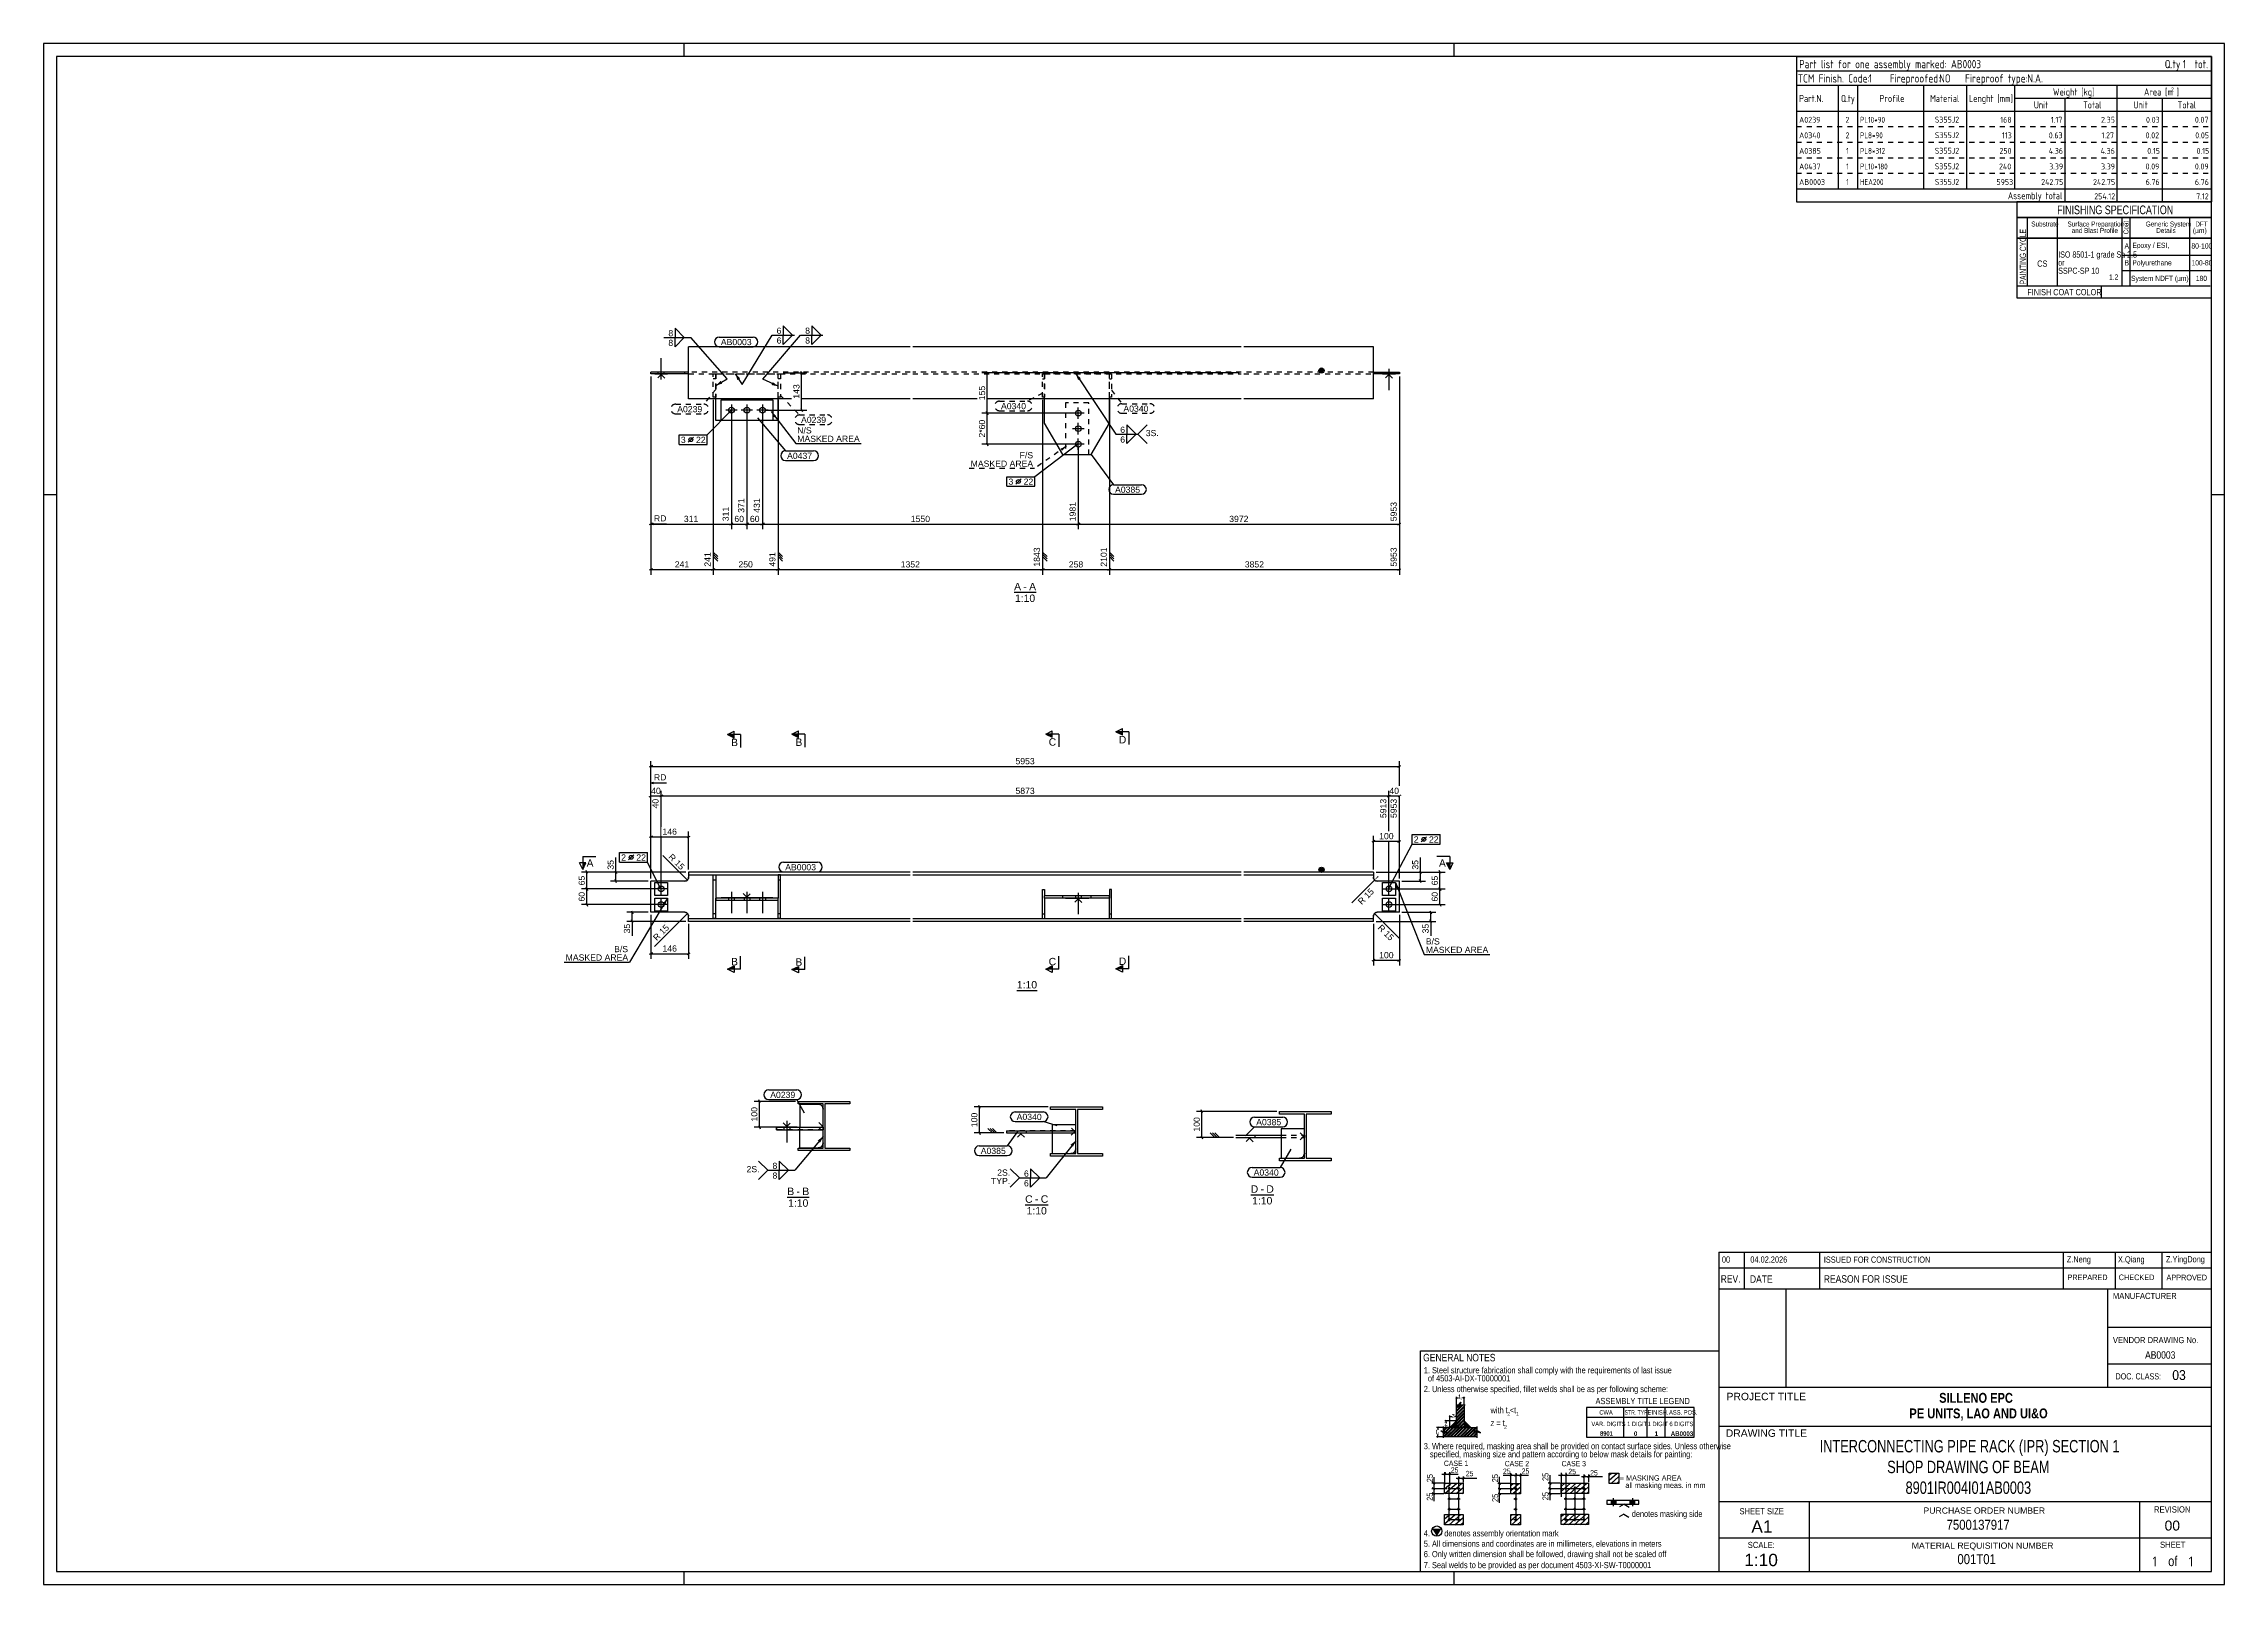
# Model space of a CAD drawing. Header units: millimetres. Extents: x -232 to 609, y -265 to 329.
import ezdxf

# ---------------------------------------------------------------- set-up
doc = ezdxf.new("R2010")
doc.units = ezdxf.units.MM
doc.linetypes.add('DXK_LINE_DOT2', pattern=[3.9198, 1.9599, -1.9599])
doc.styles.add('Arial', font='ARIAL.TTF', dxfattribs={"height": 0.2})
doc.styles.add('Arial Bold', font='ARIALBD.TTF', dxfattribs={"height": 0.2})
doc.styles.add('Arial Narrow', font='ARIALN.TTF', dxfattribs={"height": 0.2})
doc.styles.add('Arial Narrow Bold', font='ARIALNB.TTF', dxfattribs={"height": 0.2})
doc.styles.add('GOST type A', font='', dxfattribs={"height": 0.2})
doc.styles.add('GOST type A Bold', font='', dxfattribs={"height": 0.2})
doc.styles.add('segoeuil', font='', dxfattribs={"height": 0.2})
doc.styles.get('GOST type A').set_extended_font_data('GOST type A')
doc.styles.get('GOST type A Bold').set_extended_font_data('GOST type A', bold=True)
doc.styles.get('segoeuil').set_extended_font_data('segoeuil')

# ---------------------------------------------------------------- blocks, each defined once
blk = doc.blocks.new('Unknown-43780186-1158')
at = {"color": 5, "linetype": 'Continuous'}
for p, q in [((609.27, 328.9), (-231.73, 328.9)), ((-231.73, 328.9), (-231.73, -265.1)), ((609.27, -265.1), (609.27, 328.9)), ((604.27, 323.9), (-226.73, 323.9)), ((-226.73, 323.9), (-226.73, -260.1)), ((604.27, -260.1), (604.27, 323.9)), ((-226.73, -260.1), (604.27, -260.1)), ((-231.73, -265.1), (609.27, -265.1))]:
    blk.add_line(p, q, dxfattribs=at)
at = {"color": 7, "linetype": 'Continuous'}
for p, q in [((15.27, 323.9), (15.27, 328.9)), ((312.27, 323.9), (312.27, 328.9)), ((-226.73, 154.9), (-231.73, 154.9)), ((609.27, 154.9), (604.27, 154.9)), ((15.27, -265.1), (15.27, -260.1)), ((312.27, -265.1), (312.27, -260.1))]:
    blk.add_line(p, q, dxfattribs=at)
blk = doc.blocks.new('Unknown-43780186-11 - 1207')
at = {"color": 6, "linetype": 'Continuous'}
blk.add_line((142.53, 117.4), (151, 117.4), dxfattribs=at)
at = {"color": 0, "linetype": 'Continuous'}
blk.add_wipeout([(145.2, 118.15), (145.2, 121.15), (142.53, 121.15), (142.53, 118.15)], dxfattribs=at)
blk.add_wipeout([(147.43, 118.15), (147.43, 121.15), (146.1, 121.15), (146.1, 118.15)], dxfattribs=at)
blk.add_wipeout([(151, 118.15), (151, 121.15), (148.33, 121.15), (148.33, 118.15)], dxfattribs=at)
blk.add_wipeout([(150.65, 113.65), (150.65, 116.65), (142.87, 116.65), (142.87, 113.65)], dxfattribs=at)
at = {"color": 6, "linetype": 'Continuous', "style": 'Arial'}
for s, height, p in [('A', 2.87, (142.53, 118.15)), ('-', 2.87, (146.1, 118.15)), ('A', 2.87, (148.33, 118.15)), ('1:10', 2.865, (142.87, 113.65))]:
    blk.add_text(s, height=height, dxfattribs=at).set_placement(p)
blk = doc.blocks.new('Unknown-43780186-12 - 1730')
at = {"color": 6, "linetype": 'Continuous'}
blk.add_line((143.6, -36.11), (151.38, -36.11), dxfattribs=at)
at = {"color": 0, "linetype": 'Continuous'}
blk.add_wipeout([(151.38, -35.36), (151.38, -32.36), (143.6, -32.36), (143.6, -35.36)], dxfattribs=at)
at = {"color": 6, "linetype": 'Continuous', "style": 'Arial'}
blk.add_text('1:10', height=2.865, dxfattribs=at).set_placement((143.6, -35.36))
blk = doc.blocks.new('Unknown-43780186-13 - 2130')
at = {"color": 6, "linetype": 'Continuous'}
blk.add_line((146.79, -118.74), (155.7, -118.74), dxfattribs=at)
at = {"color": 0, "linetype": 'Continuous'}
blk.add_wipeout([(149.68, -117.99), (149.68, -114.99), (146.79, -114.99), (146.79, -117.99)], dxfattribs=at)
blk.add_wipeout([(151.92, -117.99), (151.92, -114.99), (150.58, -114.99), (150.58, -117.99)], dxfattribs=at)
blk.add_wipeout([(155.7, -117.99), (155.7, -114.99), (152.82, -114.99), (152.82, -117.99)], dxfattribs=at)
blk.add_wipeout([(155.14, -122.49), (155.14, -119.49), (147.36, -119.49), (147.36, -122.49)], dxfattribs=at)
at = {"color": 6, "linetype": 'Continuous', "style": 'Arial'}
for s, height, p in [('C', 2.87, (146.79, -117.99)), ('-', 2.87, (150.58, -117.99)), ('C', 2.87, (152.82, -117.99)), ('1:10', 2.865, (147.36, -122.49))]:
    blk.add_text(s, height=height, dxfattribs=at).set_placement(p)
blk = doc.blocks.new('Unknown-43780186-15 - 2215')
at = {"color": 6, "linetype": 'Continuous'}
blk.add_line((55.05, -115.77), (63.51, -115.77), dxfattribs=at)
at = {"color": 0, "linetype": 'Continuous'}
blk.add_wipeout([(57.71, -115.02), (57.71, -112.02), (55.05, -112.02), (55.05, -115.02)], dxfattribs=at)
blk.add_wipeout([(59.95, -115.02), (59.95, -112.02), (58.61, -112.02), (58.61, -115.02)], dxfattribs=at)
blk.add_wipeout([(63.51, -115.02), (63.51, -112.02), (60.85, -112.02), (60.85, -115.02)], dxfattribs=at)
blk.add_wipeout([(63.17, -119.52), (63.17, -116.52), (55.39, -116.52), (55.39, -119.52)], dxfattribs=at)
at = {"color": 6, "linetype": 'Continuous', "style": 'Arial'}
for s, height, p in [('B', 2.87, (55.05, -115.02)), ('1:10', 2.865, (55.39, -119.52)), ('-', 2.87, (58.61, -115.02)), ('B', 2.87, (60.85, -115.02))]:
    blk.add_text(s, height=height, dxfattribs=at).set_placement(p)
blk = doc.blocks.new('Unknown-43780186-16 - 4832')
at = {"color": 6, "linetype": 'Continuous'}
blk.add_line((233.78, -114.87), (242.69, -114.87), dxfattribs=at)
at = {"color": 0, "linetype": 'Continuous'}
blk.add_wipeout([(236.67, -114.12), (236.67, -111.12), (233.78, -111.12), (233.78, -114.12)], dxfattribs=at)
blk.add_wipeout([(238.9, -114.12), (238.9, -111.12), (237.57, -111.12), (237.57, -114.12)], dxfattribs=at)
blk.add_wipeout([(242.69, -114.12), (242.69, -111.12), (239.8, -111.12), (239.8, -114.12)], dxfattribs=at)
blk.add_wipeout([(242.12, -118.62), (242.12, -115.62), (234.34, -115.62), (234.34, -118.62)], dxfattribs=at)
at = {"color": 6, "linetype": 'Continuous', "style": 'Arial'}
for s, height, p in [('D', 2.87, (233.78, -114.12)), ('1:10', 2.865, (234.34, -118.62)), ('-', 2.87, (237.57, -114.12)), ('D', 2.87, (239.8, -114.12))]:
    blk.add_text(s, height=height, dxfattribs=at).set_placement(p)
blk = doc.blocks.new('Surfacing-43780186-1285 - 1207')
at = {"color": 246, "linetype": 'DXK_LINE_DOT2'}
for p, q in [((171.3, 190.45), (162.3, 190.45)), ((162.3, 190.45), (162.3, 170.45)), ((171.3, 170.45), (171.3, 190.45)), ((162.3, 170.45), (171.3, 170.45))]:
    blk.add_line(p, q, dxfattribs=at)
blk = doc.blocks.new('Part-43780186-25997 - 1207')
at = {"color": 7, "linetype": 'DXK_LINE_DOT2'}
for p, q in [((51.5, 192.62), (51.5, 201.62)), ((51.5, 201.62), (52.5, 201.62)), ((52.5, 199.72), (51.5, 199.72)), ((52.5, 201.62), (52.5, 192.62)), ((52.5, 192.62), (51.5, 192.62))]:
    blk.add_line(p, q, dxfattribs=at)
blk = doc.blocks.new('Bolt-43780186-1389 - 1207')
at = {"color": 3, "linetype": 'Continuous'}
for p, q in [((5.32, 201.62), (5.32, 202.27)), ((5.32, 201.62), (5.32, 202.27)), ((6.42, 199.37), (6.42, 207.62)), ((6.42, 199.37), (6.42, 207.62)), ((7.52, 201.62), (7.52, 202.27)), ((7.52, 201.62), (7.52, 202.27))]:
    blk.add_line(p, q, dxfattribs=at)
blk = doc.blocks.new('Surfacing-43780186-1254 - 1207')
at = {"color": 7, "linetype": 'Continuous'}
for p, q in [((3.93, 201.62), (3.93, 201.57)), ((3.93, 201.57), (8.93, 201.57)), ((8.93, 201.62), (8.93, 201.57))]:
    blk.add_line(p, q, dxfattribs=at)
at = {"color": 246, "linetype": 'DXK_LINE_DOT2'}
blk.add_line((3.93, 201.62), (8.93, 201.62), dxfattribs=at)
blk = doc.blocks.new('Part-43780186-25994 - 1207')
at = {"color": 7, "linetype": 'DXK_LINE_DOT2'}
for p, q in [((27.5, 191.95), (27.5, 201.62)), ((27.5, 201.62), (51.5, 201.62)), ((51.5, 191.95), (51.5, 201.62))]:
    blk.add_line(p, q, dxfattribs=at)
at = {"color": 2, "linetype": 'Continuous'}
for p, q in [((27.5, 183.62), (27.5, 191.95)), ((51.5, 183.62), (51.5, 191.95)), ((51.5, 183.62), (27.5, 183.62))]:
    blk.add_line(p, q, dxfattribs=at)
blk = doc.blocks.new('Bolt-43780186-1265 - 1207')
at = {"color": 3, "linetype": 'Continuous'}
for p, q in [((286, 202.27), (286, 201.62)), ((286, 202.27), (286, 201.62)), ((287.1, 203.52), (287.1, 195.27)), ((287.1, 203.52), (287.1, 195.27)), ((288.2, 202.27), (288.2, 201.62)), ((288.2, 202.27), (288.2, 201.62))]:
    blk.add_line(p, q, dxfattribs=at)
blk = doc.blocks.new('Part-43780186-1249 - 1207')
at = {"linetype": 'Continuous'}
blk.add_hatch(color=2, dxfattribs=at).paths.add_polyline_path([(261.1, 201.95), (260.3, 203.35), (261.9, 203.35)])
at = {"color": 2, "linetype": 'Continuous'}
for p, q in [((17, 191.95), (17, 211.95)), ((102.5, 211.95), (17, 211.95)), ((230.1, 211.95), (103.5, 211.95)), ((281.1, 211.95), (231.1, 211.95)), ((281.1, 191.95), (281.1, 211.95)), ((2.42, 201.62), (2.42, 202.27)), ((17, 202.27), (2.42, 202.27)), ((15.5, 201.62), (15.5, 202.27)), ((261.1, 201.95), (260.3, 203.35)), ((260.3, 203.35), (261.9, 203.35)), ((261.9, 203.35), (261.1, 201.95)), ((281.17, 202.27), (281.1, 202.27)), ((281.17, 202.27), (291.1, 202.27)), ((282.6, 201.62), (282.6, 202.27)), ((291.1, 202.27), (291.1, 201.62)), ((16.93, 201.62), (2.42, 201.62)), ((6.42, 201.32), (5.12, 200.02)), ((6.42, 201.32), (7.82, 199.92)), ((17, 201.62), (16.93, 201.62)), ((291.1, 201.62), (281.1, 201.62)), ((287.1, 201.32), (285.8, 200.02)), ((287.1, 201.32), (288.5, 199.92)), ((102.5, 191.95), (17, 191.95)), ((230.1, 191.95), (103.5, 191.95)), ((281.1, 191.95), (231.1, 191.95))]:
    blk.add_line(p, q, dxfattribs=at)
at = {"color": 7, "linetype": 'DXK_LINE_DOT2'}
for p, q in [((102.5, 202.27), (17, 202.27)), ((230.1, 202.27), (103.5, 202.27)), ((281.1, 202.27), (231.1, 202.27)), ((17, 201.62), (102.5, 201.62)), ((103.5, 201.62), (230.1, 201.62)), ((231.1, 201.62), (281.1, 201.62))]:
    blk.add_line(p, q, dxfattribs=at)
at = {"color": 2, "linetype": 'Continuous'}
blk.add_circle((261.1, 202.85), 1, dxfattribs=at)
blk = doc.blocks.new('Part-43780186-1343 - 1207')
at = {"color": 7, "linetype": 'DXK_LINE_DOT2'}
for p, q in [((179.3, 192.62), (179.3, 201.62)), ((179.3, 201.62), (180.1, 201.62)), ((179.3, 199.72), (180.1, 199.72)), ((180.1, 201.62), (180.1, 192.62)), ((180.1, 192.62), (179.3, 192.62))]:
    blk.add_line(p, q, dxfattribs=at)
blk = doc.blocks.new('Surfacing-43780186-1264 - 1207')
at = {"color": 7, "linetype": 'Continuous'}
for p, q in [((3.93, 201.62), (3.93, 201.57)), ((3.93, 201.57), (8.93, 201.57)), ((8.93, 201.62), (8.93, 201.57))]:
    blk.add_line(p, q, dxfattribs=at)
at = {"color": 246, "linetype": 'DXK_LINE_DOT2'}
blk.add_line((3.93, 201.62), (8.93, 201.62), dxfattribs=at)
blk = doc.blocks.new('Surfacing-43780186-1290 - 1207')
at = {"color": 7, "linetype": 'Continuous'}
for p, q in [((284.6, 201.62), (284.6, 201.57)), ((284.6, 201.57), (289.6, 201.57)), ((289.6, 201.62), (289.6, 201.57))]:
    blk.add_line(p, q, dxfattribs=at)
at = {"color": 246, "linetype": 'DXK_LINE_DOT2'}
blk.add_line((284.6, 201.62), (289.6, 201.62), dxfattribs=at)
blk = doc.blocks.new('Bolt-43780186-1342 - 1207')
at = {"color": 3, "linetype": 'Continuous'}
for p, q in [((169.5, 186.45), (165.1, 186.45)), ((167.3, 184.25), (167.3, 188.65)), ((169.5, 180.45), (165.1, 180.45)), ((167.3, 178.25), (167.3, 182.65)), ((167.3, 172.25), (167.3, 176.65)), ((169.5, 174.45), (165.1, 174.45))]:
    blk.add_line(p, q, dxfattribs=at)
for centre in [(167.3, 186.45), (167.3, 180.45), (167.3, 174.45)]:
    blk.add_circle(centre, 1.1, dxfattribs=at)
blk = doc.blocks.new('Part-43780186-1358 - 1207')
at = {"color": 7, "linetype": 'DXK_LINE_DOT2'}
for p, q in [((179.3, 201.62), (154.3, 201.62)), ((154.3, 191.95), (154.3, 201.62)), ((179.3, 191.95), (179.3, 201.62))]:
    blk.add_line(p, q, dxfattribs=at)
at = {"color": 2, "linetype": 'Continuous'}
for p, q in [((154.3, 182.57), (154.3, 191.95)), ((179.3, 182.57), (179.3, 191.95)), ((161.3, 170.45), (154.3, 182.57)), ((172.3, 170.45), (179.3, 182.57)), ((161.3, 170.45), (172.3, 170.45))]:
    blk.add_line(p, q, dxfattribs=at)
blk = doc.blocks.new('Part-43780186-1388 - 1207')
at = {"color": 7, "linetype": 'DXK_LINE_DOT2'}
for p, q in [((153.5, 192.62), (153.5, 201.62)), ((153.5, 201.62), (154.3, 201.62)), ((153.5, 199.72), (154.3, 199.72)), ((154.3, 201.62), (154.3, 192.62)), ((154.3, 192.62), (153.5, 192.62))]:
    blk.add_line(p, q, dxfattribs=at)
blk = doc.blocks.new('Surfacing-43780186-1394 - 1207')
at = {"color": 7, "linetype": 'Continuous'}
for p, q in [((284.6, 201.62), (284.6, 201.57)), ((284.6, 201.57), (289.6, 201.57)), ((289.6, 201.62), (289.6, 201.57))]:
    blk.add_line(p, q, dxfattribs=at)
at = {"color": 246, "linetype": 'DXK_LINE_DOT2'}
blk.add_line((284.6, 201.62), (289.6, 201.62), dxfattribs=at)
blk = doc.blocks.new('Part-43780186-25998 - 1207')
at = {"color": 7, "linetype": 'DXK_LINE_DOT2'}
for p, q in [((26.5, 192.62), (26.5, 201.62)), ((26.5, 201.62), (27.5, 201.62)), ((27.5, 199.72), (26.5, 199.72)), ((27.5, 201.62), (27.5, 192.62)), ((27.5, 192.62), (26.5, 192.62))]:
    blk.add_line(p, q, dxfattribs=at)
blk = doc.blocks.new('Bolt-43780186-25999 - 1207')
at = {"color": 3, "linetype": 'Continuous'}
for p, q in [((35.7, 187.62), (31.3, 187.62)), ((33.5, 189.82), (33.5, 185.42)), ((41.7, 187.62), (37.3, 187.62)), ((39.5, 189.82), (39.5, 185.42)), ((47.7, 187.62), (43.3, 187.62)), ((45.5, 189.82), (45.5, 185.42))]:
    blk.add_line(p, q, dxfattribs=at)
for centre in [(33.5, 187.62), (39.5, 187.62), (45.5, 187.62)]:
    blk.add_circle(centre, 1.1, dxfattribs=at)
blk = doc.blocks.new('Surfacing-43780186-26005 - 1207')
at = {"color": 7, "linetype": 'Continuous'}
for p, q in [((29.5, 183.62), (29.5, 191.62)), ((29.5, 191.62), (49.5, 191.62)), ((49.5, 191.62), (49.5, 183.62)), ((49.5, 183.62), (29.5, 183.62))]:
    blk.add_line(p, q, dxfattribs=at)
blk = doc.blocks.new('Bolt-43780186-1809 - 1730')
at = {"color": 3, "linetype": 'Continuous'}
for p, q in [((8.625, 3), (4.225, 3)), ((6.425, 0.8), (6.425, 5.2)), ((8.625, -3), (4.225, -3)), ((6.425, -5.2), (6.425, -0.8))]:
    blk.add_line(p, q, dxfattribs=at)
for centre in [(6.425, 3), (6.425, -3)]:
    blk.add_circle(centre, 1.1, dxfattribs=at)
blk = doc.blocks.new('Part-43780186-1731 - 1730')
at = {"color": 2, "linetype": 'Continuous'}
for p, q in [((153.5, -8.5), (153.5, 2.8)), ((153.5, 2.8), (154.3, 2.8)), ((154.3, 2.8), (154.3, 0.3)), ((154.3, -0.5), (154.3, -8.5))]:
    blk.add_line(p, q, dxfattribs=at)
at = {"color": 7, "linetype": 'DXK_LINE_DOT2'}
for p, q in [((154.3, -0.5), (154.3, 0.3)), ((153.5, -6.6), (154.3, -6.6)), ((154.3, -8.5), (153.5, -8.5))]:
    blk.add_line(p, q, dxfattribs=at)
blk = doc.blocks.new('Part-43780186-1733 - 1730')
at = {"color": 2, "linetype": 'Continuous'}
for p, q in [((154.3, -0.5), (154.3, 0.3)), ((179.3, 0.3), (154.3, 0.3)), ((161.3, -0.5), (161.3, 0.3)), ((172.3, -0.5), (172.3, 0.3)), ((179.3, 0.3), (179.3, -0.5)), ((179.3, -0.5), (154.3, -0.5)), ((167.3, -0.8), (166, -2.1)), ((167.3, -0.8), (168.7, -2.2))]:
    blk.add_line(p, q, dxfattribs=at)
blk = doc.blocks.new('Part-43780186-1734 - 1730')
at = {"color": 2, "linetype": 'Continuous'}
for p, q in [((179.3, 2.8), (179.3, 0.3)), ((180.1, 2.8), (179.3, 2.8)), ((180.1, -8.5), (180.1, 2.8)), ((179.3, -8.5), (179.3, -0.5))]:
    blk.add_line(p, q, dxfattribs=at)
at = {"color": 7, "linetype": 'DXK_LINE_DOT2'}
for p, q in [((179.3, -0.5), (179.3, 0.3)), ((179.3, -6.6), (180.1, -6.6)), ((180.1, -8.5), (179.3, -8.5))]:
    blk.add_line(p, q, dxfattribs=at)
blk = doc.blocks.new('Bolt-43780186-26018 - 1730')
at = {"color": 3, "linetype": 'Continuous'}
for p, q in [((33.5, 1.95), (33.5, -6.3)), ((39.5, 1.95), (39.5, -6.3)), ((45.5, 1.95), (45.5, -6.3)), ((32.4, -0.5), (32.4, -1.5)), ((34.6, -0.5), (34.6, -1.5)), ((38.4, -0.5), (38.4, -1.5)), ((40.6, -0.5), (40.6, -1.5)), ((44.4, -0.5), (44.4, -1.5)), ((46.6, -0.5), (46.6, -1.5))]:
    blk.add_line(p, q, dxfattribs=at)
blk = doc.blocks.new('Bolt-43780186-1735 - 1730')
at = {"color": 3, "linetype": 'Continuous'}
for p, q in [((166.2, 0.3), (166.2, -0.5)), ((166.2, 0.3), (166.2, -0.5)), ((166.2, 0.3), (166.2, -0.5)), ((167.3, 1.55), (167.3, -6.7)), ((167.3, 1.55), (167.3, -6.7)), ((167.3, 1.55), (167.3, -6.7)), ((168.4, 0.3), (168.4, -0.5)), ((168.4, 0.3), (168.4, -0.5)), ((168.4, 0.3), (168.4, -0.5))]:
    blk.add_line(p, q, dxfattribs=at)
blk = doc.blocks.new('Surfacing-43780186-1803 - 1730')
at = {"color": 7, "linetype": 'Continuous'}
for p, q in [((284.6, 5.5), (289.6, 5.5)), ((284.6, 0.5), (284.6, 5.5)), ((289.6, 0.5), (284.6, 0.5)), ((289.6, 5.5), (289.6, 0.5))]:
    blk.add_line(p, q, dxfattribs=at)
blk = doc.blocks.new('Bolt-43780186-1767 - 1730')
at = {"color": 3, "linetype": 'Continuous'}
for p, q in [((284.9, 3), (289.3, 3)), ((287.1, 0.8), (287.1, 5.2)), ((284.9, -3), (289.3, -3)), ((287.1, -5.2), (287.1, -0.8))]:
    blk.add_line(p, q, dxfattribs=at)
for centre in [(287.1, 3), (287.1, -3)]:
    blk.add_circle(centre, 1.1, dxfattribs=at)
blk = doc.blocks.new('Surfacing-43780186-1787 - 1730')
at = {"color": 7, "linetype": 'Continuous'}
for p, q in [((3.93, -0.5), (8.93, -0.5)), ((3.93, -5.5), (3.93, -0.5)), ((8.93, -5.5), (3.93, -5.5)), ((8.93, -0.5), (8.93, -5.5))]:
    blk.add_line(p, q, dxfattribs=at)
blk = doc.blocks.new('Surfacing-43780186-1792 - 1730')
at = {"color": 7, "linetype": 'Continuous'}
for p, q in [((162.3, -0.5), (171.3, -0.5)), ((162.3, -0.5), (162.3, -0.55)), ((162.3, -0.55), (171.3, -0.55)), ((171.3, -0.5), (171.3, -0.55))]:
    blk.add_line(p, q, dxfattribs=at)
blk = doc.blocks.new('Surfacing-43780186-1798 - 1730')
at = {"color": 7, "linetype": 'Continuous'}
for p, q in [((284.6, -0.5), (289.6, -0.5)), ((284.6, -5.5), (284.6, -0.5)), ((289.6, -5.5), (284.6, -5.5)), ((289.6, -0.5), (289.6, -5.5))]:
    blk.add_line(p, q, dxfattribs=at)
blk = doc.blocks.new('Surfacing-43780186-1804 - 1730')
at = {"color": 7, "linetype": 'Continuous'}
for p, q in [((3.93, 5.5), (8.93, 5.5)), ((3.93, 0.5), (3.93, 5.5)), ((8.93, 0.5), (3.93, 0.5)), ((8.93, 5.5), (8.93, 0.5))]:
    blk.add_line(p, q, dxfattribs=at)
blk = doc.blocks.new('Surfacing-43780186-26024 - 1730')
at = {"color": 7, "linetype": 'Continuous'}
for p, q in [((29.5, -0.5), (29.5, -0.45)), ((49.5, -0.45), (29.5, -0.45)), ((49.5, -0.5), (29.5, -0.5)), ((49.5, -0.5), (49.5, -0.45))]:
    blk.add_line(p, q, dxfattribs=at)
blk = doc.blocks.new('Part-43780186-1812 - 1730')
at = {"linetype": 'Continuous'}
blk.add_hatch(color=2, dxfattribs=at).paths.add_polyline_path([(261.1, 9.5), (260.3, 10.9), (261.9, 10.9)])
at = {"color": 2, "linetype": 'Continuous'}
for p, q in [((17, 9.5), (17, 8.5)), ((102.5, 9.5), (17, 9.5)), ((17, 8.5), (17, 7.5)), ((17, 8.5), (102.5, 8.5)), ((230.1, 9.5), (103.5, 9.5)), ((103.5, 8.5), (230.1, 8.5)), ((281.1, 9.5), (231.1, 9.5)), ((231.1, 8.5), (281.1, 8.5)), ((261.1, 9.5), (260.3, 10.9)), ((260.3, 10.9), (261.9, 10.9)), ((261.9, 10.9), (261.1, 9.5)), ((281.1, 9.5), (281.1, 8.5)), ((281.1, 8.5), (281.1, 7.5)), ((15.5, 6), (2.42, 6)), ((2.42, -6), (2.42, 6)), ((15.5, 6), (15.96, 6.07)), ((16.93, 7.04), (17, 7.5)), ((281.1, 7.5), (281.17, 7.04)), ((282.14, 6.07), (282.6, 6)), ((291.1, 6), (282.6, 6)), ((291.1, -6), (291.1, 6)), ((15.5, -6), (2.42, -6)), ((15.96, -6.07), (15.5, -6)), ((17, -7.5), (16.93, -7.04)), ((17, -9.5), (17, -7.5)), ((281.17, -7.04), (281.1, -7.5)), ((281.1, -9.5), (281.1, -7.5)), ((282.6, -6), (282.14, -6.07)), ((291.1, -6), (282.6, -6)), ((102.5, -8.5), (17, -8.5)), ((102.5, -9.5), (17, -9.5)), ((230.1, -8.5), (103.5, -8.5)), ((230.1, -9.5), (103.5, -9.5)), ((281.1, -8.5), (231.1, -8.5)), ((281.1, -9.5), (231.1, -9.5))]:
    blk.add_line(p, q, dxfattribs=at)
at = {"color": 7, "linetype": 'DXK_LINE_DOT2'}
for p, q in [((15.96, 6.07), (15.5, 6)), ((17, 7.5), (16.93, 7.04)), ((281.17, 7.04), (281.1, 7.5)), ((282.6, 6), (282.14, 6.07)), ((15.5, -6), (15.96, -6.07)), ((16.93, -7.04), (17, -7.5)), ((281.1, -7.5), (281.17, -7.04)), ((282.14, -6.07), (282.6, -6))]:
    blk.add_line(p, q, dxfattribs=at)
at = {"color": 2, "linetype": 'Continuous'}
blk.add_circle((261.1, 10.4), 1, dxfattribs=at)
for centre, start, end in [((15.5, 7.5), 288, 342), ((282.6, 7.5), 198, 252), ((15.5, -7.5), 18, 72), ((282.6, -7.5), 108, 162)]:
    blk.add_arc(centre, 1.5, start, end, dxfattribs=at)
at = {"color": 7, "linetype": 'DXK_LINE_DOT2'}
for centre, start, end in [((15.5, 7.5), 288, 342), ((282.6, 7.5), 198, 252), ((15.5, -7.5), 18, 72), ((282.6, -7.5), 108, 162)]:
    blk.add_arc(centre, 1.5, start, end, dxfattribs=at)
blk = doc.blocks.new('Part-43780186-26017 - 1730')
at = {"color": 2, "linetype": 'Continuous'}
for p, q in [((26.5, -8.4), (26.5, 8.4)), ((26.5, 8.4), (27.5, 8.4)), ((27.5, 8.4), (27.5, -0.5)), ((27.5, -8.4), (26.5, -8.4)), ((27.5, -8.4), (27.5, -1.5))]:
    blk.add_line(p, q, dxfattribs=at)
at = {"color": 7, "linetype": 'DXK_LINE_DOT2'}
for p, q in [((26.5, 6.5), (27.5, 6.5)), ((26.5, -6.5), (27.5, -6.5)), ((27.5, -0.5), (27.5, -1.5))]:
    blk.add_line(p, q, dxfattribs=at)
blk = doc.blocks.new('Part-43780186-26013 - 1730')
at = {"color": 2, "linetype": 'Continuous'}
for p, q in [((39.5, -0.2), (38.1, 1.2)), ((39.5, -0.2), (40.8, 1.1)), ((27.5, -1.5), (27.5, -0.5)), ((51.5, -0.5), (27.5, -0.5)), ((51.5, -1.5), (27.5, -1.5)), ((51.5, -1.5), (51.5, -0.5))]:
    blk.add_line(p, q, dxfattribs=at)
blk = doc.blocks.new('Part-43780186-26016 - 1730')
at = {"color": 2, "linetype": 'Continuous'}
for p, q in [((51.5, 8.4), (51.5, -0.5)), ((52.5, 8.4), (51.5, 8.4)), ((52.5, -8.4), (52.5, 8.4)), ((51.5, -8.4), (51.5, -1.5)), ((52.5, -8.4), (51.5, -8.4))]:
    blk.add_line(p, q, dxfattribs=at)
at = {"color": 7, "linetype": 'DXK_LINE_DOT2'}
for p, q in [((51.5, 6.5), (52.5, 6.5)), ((51.5, -1.5), (51.5, -0.5)), ((51.5, -6.5), (52.5, -6.5))]:
    blk.add_line(p, q, dxfattribs=at)
blk = doc.blocks.new('Part-43780186-2150 - 2130')
at = {"color": 7, "linetype": 'DXK_LINE_DOT2'}
for p, q in [((166.3, -90.25), (139.58, -90.25)), ((139.58, -91.05), (166.3, -91.05)), ((147.25, -91.05), (147.25, -90.25)), ((166.3, -91.05), (166.3, -90.25))]:
    blk.add_line(p, q, dxfattribs=at)
at = {"color": 2, "linetype": 'Continuous'}
for p, q in [((139.58, -90.25), (139.58, -91.05)), ((139.58, -90.25), (166.3, -90.25)), ((139.58, -91.05), (166.3, -91.05)), ((145.12, -91.35), (143.82, -92.65)), ((145.12, -91.35), (146.52, -92.75)), ((166.3, -91.05), (166.3, -90.25))]:
    blk.add_line(p, q, dxfattribs=at)
blk = doc.blocks.new('Part-43780186-2142 - 2130')
at = {"color": 2, "linetype": 'Continuous'}
for p, q in [((156.62, -82.05), (156.62, -81.05)), ((156.62, -81.05), (176.62, -81.05)), ((166.3, -82.05), (156.62, -82.05)), ((166.3, -99.05), (166.3, -82.05)), ((176.62, -82.05), (166.95, -82.05)), ((166.95, -82.05), (166.95, -99.05)), ((176.62, -81.05), (176.62, -82.05)), ((166, -90.55), (164.6, -91.95)), ((166, -90.55), (164.6, -91.95)), ((166, -90.55), (164.7, -89.25)), ((166, -90.55), (164.7, -89.25)), ((156.62, -100.05), (156.62, -99.05)), ((156.62, -99.05), (166.3, -99.05)), ((176.62, -100.05), (156.62, -100.05)), ((166.95, -99.05), (176.62, -99.05)), ((176.62, -99.05), (176.62, -100.05))]:
    blk.add_line(p, q, dxfattribs=at)
blk = doc.blocks.new('Part-43780186-2144 - 2130')
at = {"color": 2, "linetype": 'Continuous'}
for p, q in [((157.3, -90.25), (157.3, -87.75)), ((157.3, -87.75), (166.3, -87.75)), ((157.3, -99.05), (157.3, -91.05)), ((164.99, -98.96), (164.4, -99.05)), ((166.3, -97.15), (166.21, -97.74))]:
    blk.add_line(p, q, dxfattribs=at)
at = {"color": 7, "linetype": 'DXK_LINE_DOT2'}
for p, q in [((157.3, -91.05), (157.3, -90.25)), ((166.3, -97.15), (166.3, -87.75)), ((157.3, -99.05), (164.4, -99.05)), ((164.4, -99.05), (164.99, -98.96)), ((166.21, -97.74), (166.3, -97.15))]:
    blk.add_line(p, q, dxfattribs=at)
at = {"color": 2, "linetype": 'Continuous'}
blk.add_arc((164.4, -97.15), 1.9, 288, 342, dxfattribs=at)
at = {"color": 7, "linetype": 'DXK_LINE_DOT2'}
blk.add_arc((164.4, -97.15), 1.9, 288, 342, dxfattribs=at)
blk = doc.blocks.new('Part-43780186-26068 - 2215')
at = {"color": 7, "linetype": 'DXK_LINE_DOT2'}
for p, q in [((50.89, -89.89), (50.89, -88.89)), ((50.89, -88.89), (68.89, -88.89)), ((68.89, -89.89), (50.89, -89.89)), ((68.89, -88.89), (68.89, -89.89))]:
    blk.add_line(p, q, dxfattribs=at)
at = {"color": 2, "linetype": 'Continuous'}
for p, q in [((50.89, -88.89), (50.89, -89.89)), ((50.89, -88.89), (68.89, -88.89)), ((50.89, -89.89), (68.89, -89.89)), ((54.89, -88.59), (53.49, -87.19)), ((54.89, -88.59), (56.19, -87.29)), ((68.89, -89.89), (68.89, -88.89))]:
    blk.add_line(p, q, dxfattribs=at)
blk = doc.blocks.new('Part-43780186-2225 - 2215')
at = {"color": 2, "linetype": 'Continuous'}
for p, q in [((59.22, -79.89), (59.22, -78.89)), ((59.22, -78.89), (79.22, -78.89)), ((68.89, -79.89), (59.22, -79.89)), ((68.89, -96.89), (68.89, -79.89)), ((79.22, -79.89), (69.54, -79.89)), ((69.54, -79.89), (69.54, -96.89)), ((79.22, -78.89), (79.22, -79.89)), ((68.59, -88.39), (67.19, -89.79)), ((68.59, -88.39), (67.19, -89.79)), ((68.59, -88.39), (67.29, -87.09)), ((68.59, -88.39), (67.29, -87.09)), ((59.22, -97.89), (59.22, -96.89)), ((59.22, -96.89), (68.89, -96.89)), ((79.22, -97.89), (59.22, -97.89)), ((69.54, -96.89), (79.22, -96.89)), ((79.22, -96.89), (79.22, -97.89))]:
    blk.add_line(p, q, dxfattribs=at)
blk = doc.blocks.new('Part-43780186-26072 - 2215')
at = {"color": 2, "linetype": 'Continuous'}
for p, q in [((59.89, -79.99), (59.89, -88.89)), ((59.89, -79.99), (66.99, -79.99)), ((66.99, -79.99), (67.58, -80.08)), ((68.8, -81.3), (68.89, -81.89)), ((59.89, -96.79), (59.89, -89.89)), ((59.89, -96.79), (66.99, -96.79)), ((67.58, -96.7), (66.99, -96.79)), ((68.89, -94.89), (68.8, -95.48))]:
    blk.add_line(p, q, dxfattribs=at)
at = {"color": 7, "linetype": 'DXK_LINE_DOT2'}
for p, q in [((67.58, -80.08), (66.99, -79.99)), ((68.89, -81.89), (68.8, -81.3)), ((68.89, -94.89), (68.89, -81.89)), ((59.89, -89.89), (59.89, -88.89)), ((66.99, -96.79), (67.58, -96.7)), ((68.8, -95.48), (68.89, -94.89))]:
    blk.add_line(p, q, dxfattribs=at)
at = {"color": 2, "linetype": 'Continuous'}
for centre, start, end in [((66.99, -81.89), 18, 72), ((66.99, -94.89), 288, 342)]:
    blk.add_arc(centre, 1.9, start, end, dxfattribs=at)
at = {"color": 7, "linetype": 'DXK_LINE_DOT2'}
for centre, start, end in [((66.99, -81.89), 18, 72), ((66.99, -94.89), 288, 342)]:
    blk.add_arc(centre, 1.9, start, end, dxfattribs=at)
blk = doc.blocks.new('Bolt-43780186-26073 - 2215')
at = {"color": 3, "linetype": 'Continuous'}
for p, q in [((53.79, -88.89), (53.79, -89.89)), ((54.89, -86.44), (54.89, -94.69)), ((55.99, -88.89), (55.99, -89.89))]:
    blk.add_line(p, q, dxfattribs=at)
blk = doc.blocks.new('Surfacing-43780186-26079 - 2215')
at = {"color": 30, "linetype": 'Continuous'}
for p, q in [((50.89, -88.84), (58.89, -88.84)), ((50.89, -88.89), (50.89, -88.84)), ((58.89, -88.89), (50.89, -88.89)), ((58.89, -88.89), (58.89, -88.84))]:
    blk.add_line(p, q, dxfattribs=at)
blk = doc.blocks.new('Part-43780186-4835 - 4832')
at = {"color": 2, "linetype": 'Continuous'}
for p, q in [((228.09, -91.97), (245.5, -91.97)), ((235.45, -92.77), (235.45, -91.97)), ((228.09, -92.77), (245.5, -92.77)), ((233.33, -93.07), (232.03, -94.37)), ((233.33, -93.07), (234.73, -94.47))]:
    blk.add_line(p, q, dxfattribs=at)
at = {"color": 7, "linetype": 'DXK_LINE_DOT2'}
for p, q in [((245.5, -91.97), (254.5, -91.97)), ((254.5, -91.97), (254.5, -92.77)), ((245.5, -92.77), (254.5, -92.77))]:
    blk.add_line(p, q, dxfattribs=at)
blk = doc.blocks.new('Part-43780186-4839 - 4832')
at = {"color": 2, "linetype": 'Continuous'}
for p, q in [((254.5, -89.47), (245.5, -89.47)), ((245.5, -89.47), (245.5, -100.77)), ((253.19, -100.68), (252.6, -100.77)), ((254.5, -98.87), (254.41, -99.46))]:
    blk.add_line(p, q, dxfattribs=at)
at = {"color": 7, "linetype": 'DXK_LINE_DOT2'}
for p, q in [((254.5, -98.87), (254.5, -89.47)), ((245.5, -100.77), (252.6, -100.77)), ((252.6, -100.77), (253.19, -100.68)), ((254.41, -99.46), (254.5, -98.87))]:
    blk.add_line(p, q, dxfattribs=at)
at = {"color": 2, "linetype": 'Continuous'}
blk.add_arc((252.6, -98.87), 1.9, 288, 342, dxfattribs=at)
at = {"color": 7, "linetype": 'DXK_LINE_DOT2'}
blk.add_arc((252.6, -98.87), 1.9, 288, 342, dxfattribs=at)
blk = doc.blocks.new('Part-43780186-4841 - 4832')
at = {"color": 2, "linetype": 'Continuous'}
for p, q in [((244.83, -83.77), (244.83, -82.77)), ((244.83, -82.77), (264.83, -82.77)), ((254.5, -83.77), (244.83, -83.77)), ((254.5, -100.77), (254.5, -83.77)), ((264.83, -83.77), (255.15, -83.77)), ((255.15, -83.77), (255.15, -100.77)), ((264.83, -82.77), (264.83, -83.77)), ((254.2, -92.27), (252.8, -93.67)), ((254.2, -92.27), (252.8, -93.67)), ((254.2, -92.27), (252.9, -90.97)), ((254.2, -92.27), (252.9, -90.97)), ((244.83, -101.77), (244.83, -100.77)), ((244.83, -100.77), (254.5, -100.77)), ((255.15, -100.77), (264.83, -100.77)), ((264.83, -100.77), (264.83, -101.77)), ((264.83, -101.77), (244.83, -101.77))]:
    blk.add_line(p, q, dxfattribs=at)
blk = doc.blocks.new('StraightDimension-43780186-27583 - 1207')
at = {"color": 7, "linetype": 'Continuous'}
for p, q in [((53.41, 201.95), (62.57, 201.95)), ((60.87, 201.35), (60.27, 202.55)), ((60.57, 187.62), (60.57, 201.95)), ((46.5, 187.62), (62.57, 187.62)), ((60.27, 188.22), (60.87, 187.02))]:
    blk.add_line(p, q, dxfattribs=at)
at = {"color": 0}
blk.add_wipeout([(60.27, 198.07), (56.77, 198.07), (56.77, 191.51), (60.27, 191.51)], dxfattribs=at)
at = {"color": 7, "style": 'Arial'}
blk.add_text('143', height=2.388, rotation=90.00021, dxfattribs=at).set_placement((59.77, 192.01))
blk = doc.blocks.new('StraightDimension-43780186-2337 - 1207')
at = {"color": 7, "linetype": 'Continuous'}
for p, q in [((132.16, 174.45), (132.16, 180.45)), ((166.3, 174.45), (130.11, 174.45)), ((131.86, 175.05), (132.46, 173.85))]:
    blk.add_line(p, q, dxfattribs=at)
at = {"color": 0}
blk.add_wipeout([(131.86, 184.38), (128.36, 184.38), (128.36, 176.52), (131.86, 176.52)], dxfattribs=at)
at = {"color": 7, "style": 'Arial'}
blk.add_text('2*60', height=2.388, rotation=90.00021, dxfattribs=at).set_placement((131.36, 177.02))
blk = doc.blocks.new('StraightDimension-43780186-27705 - 1207')
at = {"color": 7, "linetype": 'Continuous'}
for p, q in [((291.1, 200.62), (291.1, 124.15)), ((179.3, 191.62), (179.3, 124.15)), ((179.9, 126.45), (178.7, 125.85)), ((179.3, 132.9), (181.05, 131.15)), ((179.3, 132.9), (179.3, 129.4)), ((179.3, 132.03), (181.05, 130.28)), ((179.3, 131.15), (181.05, 129.4)), ((179.3, 126.15), (291.1, 126.15)), ((290.5, 125.85), (291.7, 126.45))]:
    blk.add_line(p, q, dxfattribs=at)
at = {"color": 0, "linetype": 'Continuous'}
blk.add_wipeout([(290.6, 135.16), (287.1, 135.16), (287.1, 126.75), (290.6, 126.75)], dxfattribs=at)
at = {"color": 0}
blk.add_wipeout([(239.41, 126.45), (239.41, 129.95), (230.99, 129.95), (230.99, 126.45)], dxfattribs=at)
at = {"color": 7, "style": 'Arial'}
blk.add_text('3852', height=2.388, dxfattribs=at).set_placement((231.49, 126.95))
at = {"color": 7, "linetype": 'Continuous', "style": 'Arial'}
blk.add_text('5953', height=2.388, rotation=90.00021, dxfattribs=at).set_placement((290.1, 127.25))
blk = doc.blocks.new('StraightDimension-43780186-27508 - 1207')
at = {"color": 7, "linetype": 'Continuous'}
for p, q in [((291.1, 200.62), (291.1, 141.67)), ((167.3, 173.45), (167.3, 141.67)), ((167.9, 143.97), (166.7, 143.37)), ((167.3, 143.67), (291.1, 143.67)), ((290.5, 143.37), (291.7, 143.97))]:
    blk.add_line(p, q, dxfattribs=at)
at = {"color": 0, "linetype": 'Continuous'}
blk.add_wipeout([(290.6, 152.68), (287.1, 152.68), (287.1, 144.27), (290.6, 144.27)], dxfattribs=at)
at = {"color": 0}
blk.add_wipeout([(233.41, 143.97), (233.41, 147.47), (224.99, 147.47), (224.99, 143.97)], dxfattribs=at)
at = {"color": 7, "linetype": 'Continuous', "style": 'Arial'}
blk.add_text('5953', height=2.388, rotation=90.00021, dxfattribs=at).set_placement((290.1, 144.77))
at = {"color": 7, "style": 'Arial'}
blk.add_text('3972', height=2.388, dxfattribs=at).set_placement((225.49, 144.47))
blk = doc.blocks.new('StraightDimension-43780186-27509 - 1207')
at = {"color": 7, "linetype": 'Continuous'}
for p, q in [((45.5, 186.62), (45.5, 141.67)), ((167.3, 173.45), (167.3, 141.67)), ((46.1, 143.97), (44.9, 143.37)), ((45.5, 143.67), (167.3, 143.67)), ((166.7, 143.37), (167.9, 143.97))]:
    blk.add_line(p, q, dxfattribs=at)
at = {"color": 0, "linetype": 'Continuous'}
blk.add_wipeout([(166.8, 152.68), (163.3, 152.68), (163.3, 144.27), (166.8, 144.27)], dxfattribs=at)
at = {"color": 0}
blk.add_wipeout([(110.61, 143.97), (110.61, 147.47), (102.19, 147.47), (102.19, 143.97)], dxfattribs=at)
at = {"color": 7, "linetype": 'Continuous', "style": 'Arial'}
blk.add_text('1981', height=2.388, rotation=90.00021, dxfattribs=at).set_placement((166.3, 144.77))
at = {"color": 7, "style": 'Arial'}
blk.add_text('1550', height=2.388, dxfattribs=at).set_placement((102.69, 144.47))
blk = doc.blocks.new('StraightDimension-43780186-27709 - 1207')
at = {"color": 7, "linetype": 'Continuous'}
for p, q in [((2.42, 200.62), (2.42, 124.15)), ((26.5, 191.62), (26.5, 124.15)), ((3.03, 126.45), (1.82, 125.85)), ((2.42, 126.15), (26.5, 126.15)), ((25.9, 125.85), (27.1, 126.45)), ((26.5, 132.9), (28.25, 131.15)), ((26.5, 132.9), (26.5, 129.4)), ((26.5, 132.03), (28.25, 130.28)), ((26.5, 131.15), (28.25, 129.4))]:
    blk.add_line(p, q, dxfattribs=at)
at = {"color": 0}
blk.add_wipeout([(17.74, 126.45), (17.74, 129.95), (11.18, 129.95), (11.18, 126.45)], dxfattribs=at)
at = {"color": 0, "linetype": 'Continuous'}
blk.add_wipeout([(26, 133.31), (22.5, 133.31), (22.5, 126.75), (26, 126.75)], dxfattribs=at)
at = {"color": 7, "style": 'Arial'}
blk.add_text('241', height=2.388, dxfattribs=at).set_placement((11.68, 126.95))
at = {"color": 7, "linetype": 'Continuous', "style": 'Arial'}
blk.add_text('241', height=2.388, rotation=90.00021, dxfattribs=at).set_placement((25.5, 127.25))
blk = doc.blocks.new('StraightDimension-43780186-27706 - 1207')
at = {"color": 7, "linetype": 'Continuous'}
for p, q in [((153.5, 191.62), (153.5, 124.15)), ((179.3, 191.62), (179.3, 124.15)), ((154.1, 126.45), (152.9, 125.85)), ((153.5, 132.9), (155.25, 131.15)), ((153.5, 132.9), (153.5, 129.4)), ((153.5, 132.03), (155.25, 130.28)), ((153.5, 131.15), (155.25, 129.4)), ((153.5, 126.15), (179.3, 126.15)), ((178.7, 125.85), (179.9, 126.45)), ((179.3, 132.9), (181.05, 131.15)), ((179.3, 132.9), (179.3, 129.4)), ((179.3, 132.03), (181.05, 130.28)), ((179.3, 131.15), (181.05, 129.4))]:
    blk.add_line(p, q, dxfattribs=at)
at = {"color": 0, "linetype": 'Continuous'}
blk.add_wipeout([(178.8, 135.16), (175.3, 135.16), (175.3, 126.75), (178.8, 126.75)], dxfattribs=at)
at = {"color": 0}
blk.add_wipeout([(169.68, 126.45), (169.68, 129.95), (163.12, 129.95), (163.12, 126.45)], dxfattribs=at)
at = {"color": 7, "style": 'Arial'}
blk.add_text('258', height=2.388, dxfattribs=at).set_placement((163.62, 126.95))
at = {"color": 7, "linetype": 'Continuous', "style": 'Arial'}
blk.add_text('2101', height=2.388, rotation=90.00021, dxfattribs=at).set_placement((178.3, 127.25))
blk = doc.blocks.new('StraightDimension-43780186-2339 - 1207')
at = {"color": 7, "linetype": 'Continuous'}
for p, q in [((132.46, 185.85), (131.86, 187.05)), ((132.16, 180.45), (132.16, 186.45)), ((166.3, 186.45), (132.16, 186.45))]:
    blk.add_line(p, q, dxfattribs=at)
blk = doc.blocks.new('StraightDimension-43780186-27510 - 1207')
at = {"color": 7, "linetype": 'Continuous'}
for p, q in [((39.5, 186.62), (39.5, 141.67)), ((45.5, 186.62), (45.5, 141.67)), ((40.1, 143.97), (38.9, 143.37)), ((39.5, 143.67), (45.5, 143.67)), ((44.9, 143.37), (46.1, 143.97))]:
    blk.add_line(p, q, dxfattribs=at)
at = {"color": 0}
blk.add_wipeout([(44.85, 143.97), (44.85, 147.47), (40.15, 147.47), (40.15, 143.97)], dxfattribs=at)
at = {"color": 0, "linetype": 'Continuous'}
blk.add_wipeout([(45, 154.08), (41.5, 154.08), (41.5, 147.52), (45, 147.52)], dxfattribs=at)
at = {"color": 7, "linetype": 'Continuous', "style": 'Arial'}
blk.add_text('431', height=2.388, rotation=90.00021, dxfattribs=at).set_placement((44.5, 148.02))
at = {"color": 7, "style": 'Arial'}
blk.add_text('60', height=2.388, dxfattribs=at).set_placement((40.65, 144.47))
blk = doc.blocks.new('StraightDimension-43780186-27708 - 1207')
at = {"color": 7, "linetype": 'Continuous'}
for p, q in [((26.5, 191.62), (26.5, 124.15)), ((51.5, 191.62), (51.5, 124.15)), ((27.1, 126.45), (25.9, 125.85)), ((26.5, 132.9), (28.25, 131.15)), ((26.5, 132.9), (26.5, 129.4)), ((26.5, 132.03), (28.25, 130.28)), ((26.5, 131.15), (28.25, 129.4)), ((26.5, 126.15), (51.5, 126.15)), ((50.9, 125.85), (52.1, 126.45)), ((51.5, 132.9), (53.25, 131.15)), ((51.5, 132.9), (51.5, 129.4)), ((51.5, 132.03), (53.25, 130.28)), ((51.5, 131.15), (53.25, 129.4))]:
    blk.add_line(p, q, dxfattribs=at)
at = {"color": 0}
blk.add_wipeout([(42.28, 126.45), (42.28, 129.95), (35.72, 129.95), (35.72, 126.45)], dxfattribs=at)
at = {"color": 0, "linetype": 'Continuous'}
blk.add_wipeout([(51, 133.31), (47.5, 133.31), (47.5, 126.75), (51, 126.75)], dxfattribs=at)
at = {"color": 7, "style": 'Arial'}
blk.add_text('250', height=2.388, dxfattribs=at).set_placement((36.22, 126.95))
at = {"color": 7, "linetype": 'Continuous', "style": 'Arial'}
blk.add_text('491', height=2.388, rotation=90.00021, dxfattribs=at).set_placement((50.5, 127.25))
blk = doc.blocks.new('StraightDimension-43780186-1411 - 1207')
at = {"color": 7, "linetype": 'Continuous'}
for p, q in [((229.27, 201.95), (130.11, 201.95)), ((132.46, 201.35), (131.86, 202.55)), ((132.16, 186.45), (132.16, 201.95)), ((166.3, 186.45), (130.11, 186.45)), ((131.86, 187.05), (132.46, 185.85))]:
    blk.add_line(p, q, dxfattribs=at)
at = {"color": 0}
blk.add_wipeout([(131.86, 197.48), (128.36, 197.48), (128.36, 190.92), (131.86, 190.92)], dxfattribs=at)
at = {"color": 7, "style": 'Arial'}
blk.add_text('155', height=2.388, rotation=90.00021, dxfattribs=at).set_placement((131.36, 191.42))
blk = doc.blocks.new('StraightDimension-43780186-27511 - 1207')
at = {"color": 7, "linetype": 'Continuous'}
for p, q in [((33.5, 186.62), (33.5, 141.67)), ((39.5, 186.62), (39.5, 141.67)), ((34.1, 143.97), (32.9, 143.37)), ((33.5, 143.67), (39.5, 143.67)), ((38.9, 143.37), (40.1, 143.97))]:
    blk.add_line(p, q, dxfattribs=at)
at = {"color": 0}
blk.add_wipeout([(38.85, 143.97), (38.85, 147.47), (34.15, 147.47), (34.15, 143.97)], dxfattribs=at)
at = {"color": 0, "linetype": 'Continuous'}
blk.add_wipeout([(39, 154.08), (35.5, 154.08), (35.5, 147.52), (39, 147.52)], dxfattribs=at)
at = {"color": 7, "linetype": 'Continuous', "style": 'Arial'}
blk.add_text('371', height=2.388, rotation=90.00021, dxfattribs=at).set_placement((38.5, 148.02))
at = {"color": 7, "style": 'Arial'}
blk.add_text('60', height=2.388, dxfattribs=at).set_placement((34.65, 144.47))
blk = doc.blocks.new('StraightDimension-43780186-27512 - 1207')
at = {"color": 7, "linetype": 'Continuous'}
for p, q in [((33.5, 186.62), (33.5, 141.67)), ((32.9, 143.37), (34.1, 143.97))]:
    blk.add_line(p, q, dxfattribs=at)
at = {"color": 0, "linetype": 'Continuous'}
blk.add_wipeout([(8.94, 144.17), (8.94, 147.67), (3.13, 147.67), (3.13, 144.17)], dxfattribs=at)
at = {"color": 7, "linetype": 'Continuous'}
for p, q in [((2.42, 200.62), (2.42, 141.67)), ((2.42, 200.62), (2.42, 141.67)), ((3.03, 143.97), (1.82, 143.37)), ((3.42, 143.92), (2.42, 143.67)), ((2.42, 143.67), (33.5, 143.67)), ((3.42, 143.42), (2.42, 143.67)), ((8.44, 143.67), (2.42, 143.67))]:
    blk.add_line(p, q, dxfattribs=at)
at = {"color": 7, "linetype": 'Continuous', "style": 'Arial'}
blk.add_text('RD', height=2.388, dxfattribs=at).set_placement((3.63, 144.67))
at = {"color": 0}
blk.add_wipeout([(21.24, 143.97), (21.24, 147.47), (14.68, 147.47), (14.68, 143.97)], dxfattribs=at)
at = {"color": 0, "linetype": 'Continuous'}
blk.add_wipeout([(33, 150.83), (29.5, 150.83), (29.5, 144.27), (33, 144.27)], dxfattribs=at)
at = {"color": 7, "style": 'Arial'}
blk.add_text('311', height=2.388, dxfattribs=at).set_placement((15.18, 144.47))
at = {"color": 7, "linetype": 'Continuous', "style": 'Arial'}
blk.add_text('311', height=2.388, rotation=90.00021, dxfattribs=at).set_placement((32.5, 144.77))
blk = doc.blocks.new('StraightDimension-43780186-27707 - 1207')
at = {"color": 7, "linetype": 'Continuous'}
for p, q in [((51.5, 191.62), (51.5, 124.15)), ((153.5, 191.62), (153.5, 124.15)), ((52.1, 126.45), (50.9, 125.85)), ((51.5, 132.9), (53.25, 131.15)), ((51.5, 132.9), (51.5, 129.4)), ((51.5, 132.03), (53.25, 130.28)), ((51.5, 131.15), (53.25, 129.4)), ((51.5, 126.15), (153.5, 126.15)), ((152.9, 125.85), (154.1, 126.45)), ((153.5, 132.9), (155.25, 131.15)), ((153.5, 132.9), (153.5, 129.4)), ((153.5, 132.03), (155.25, 130.28)), ((153.5, 131.15), (155.25, 129.4))]:
    blk.add_line(p, q, dxfattribs=at)
at = {"color": 0, "linetype": 'Continuous'}
blk.add_wipeout([(153, 135.16), (149.5, 135.16), (149.5, 126.75), (153, 126.75)], dxfattribs=at)
at = {"color": 0}
blk.add_wipeout([(106.71, 126.45), (106.71, 129.95), (98.29, 129.95), (98.29, 126.45)], dxfattribs=at)
at = {"color": 7, "style": 'Arial'}
blk.add_text('1352', height=2.388, dxfattribs=at).set_placement((98.79, 126.95))
at = {"color": 7, "linetype": 'Continuous', "style": 'Arial'}
blk.add_text('1843', height=2.388, rotation=90.00021, dxfattribs=at).set_placement((152.5, 127.25))
blk = doc.blocks.new('StraightDimension-43780186-1985 - 1730')
at = {"color": 7, "linetype": 'Continuous'}
for p, q in [((292.1, -6), (305.2, -6)), ((302.9, -5.4), (303.5, -6.6)), ((303.2, -9.5), (303.2, -6)), ((282.1, -9.5), (305.2, -9.5)), ((303.5, -10.1), (302.9, -8.9))]:
    blk.add_line(p, q, dxfattribs=at)
at = {"color": 0}
blk.add_wipeout([(302.9, -9.94), (299.4, -9.94), (299.4, -14.64), (302.9, -14.64)], dxfattribs=at)
at = {"color": 7, "linetype": 'Continuous'}
blk.add_line((303.2, -9.5), (303.2, -15.08), dxfattribs=at)
blk.add_line((303.2, -9.5), (303.2, -15.08), dxfattribs=at)
at = {"color": 7, "style": 'Arial'}
blk.add_text('35', height=2.388, rotation=90.00021, dxfattribs=at).set_placement((302.4, -14.14))
blk = doc.blocks.new('StraightDimension-43780186-2046 - 1730')
at = {"color": 7, "linetype": 'Continuous'}
for p, q in [((291.1, -7), (291.1, -26.5)), ((281.1, -10.5), (281.1, -26.5)), ((281.7, -24.2), (280.5, -24.8)), ((281.1, -24.5), (291.1, -24.5)), ((290.5, -24.8), (291.7, -24.2))]:
    blk.add_line(p, q, dxfattribs=at)
at = {"color": 0}
blk.add_wipeout([(289.38, -24.2), (289.38, -20.7), (282.82, -20.7), (282.82, -24.2)], dxfattribs=at)
at = {"color": 7, "style": 'Arial'}
blk.add_text('100', height=2.388, dxfattribs=at).set_placement((283.32, -23.7))
blk = doc.blocks.new('StraightDimension-43780186-1858 - 1730')
at = {"color": 7, "linetype": 'Continuous'}
for p, q in [((1.82, 38.54), (3.03, 39.14)), ((2.42, 38.84), (6.42, 38.84)), ((7.02, 39.14), (5.82, 38.54))]:
    blk.add_line(p, q, dxfattribs=at)
at = {"color": 0, "linetype": 'Continuous'}
blk.add_wipeout([(8.94, 44.34), (8.94, 47.84), (3.13, 47.84), (3.13, 44.34)], dxfattribs=at)
at = {"color": 7, "linetype": 'Continuous'}
for p, q in [((2.42, 7), (2.42, 40.89)), ((6.42, 4), (6.42, 40.89))]:
    blk.add_line(p, q, dxfattribs=at)
at = {"color": 0}
blk.add_wipeout([(6.78, 39.14), (6.78, 42.64), (2.07, 42.64), (2.07, 39.14)], dxfattribs=at)
at = {"color": 7, "linetype": 'Continuous'}
for p in [(3.43, 44.09), (3.43, 43.59), (8.44, 43.84)]:
    blk.add_line(p, (2.42, 43.84), dxfattribs=at)
at = {"color": 7, "linetype": 'Continuous', "style": 'Arial'}
blk.add_text('RD', height=2.388, dxfattribs=at).set_placement((3.63, 44.84))
at = {"color": 0, "linetype": 'Continuous'}
blk.add_wipeout([(5.92, 38.24), (2.42, 38.24), (2.42, 33.54), (5.92, 33.54)], dxfattribs=at)
at = {"color": 7, "linetype": 'Continuous'}
blk.add_line((2.42, 7), (2.42, 47.59), dxfattribs=at)
at = {"color": 7, "style": 'Arial'}
blk.add_text('40', height=2.388, dxfattribs=at).set_placement((2.57, 39.64))
at = {"color": 7, "linetype": 'Continuous', "style": 'Arial'}
blk.add_text('40', height=2.388, rotation=90.00021, dxfattribs=at).set_placement((5.42, 34.04))
blk = doc.blocks.new('StraightDimension-43780186-1931 - 1730')
at = {"color": 7, "linetype": 'Continuous'}
for p, q in [((16, 9.5), (-13.12, 9.5)), ((-11.37, 10.1), (-10.77, 8.9)), ((-11.07, 6), (-11.07, 9.5)), ((1.43, 6), (-13.12, 6)), ((-10.77, 5.4), (-11.37, 6.6))]:
    blk.add_line(p, q, dxfattribs=at)
at = {"color": 0}
blk.add_wipeout([(-11.37, 14.64), (-14.87, 14.64), (-14.87, 9.94), (-11.37, 9.94)], dxfattribs=at)
at = {"color": 7, "linetype": 'Continuous'}
blk.add_line((-11.07, 9.5), (-11.07, 15.08), dxfattribs=at)
blk.add_line((-11.07, 9.5), (-11.07, 15.08), dxfattribs=at)
at = {"color": 7, "style": 'Arial'}
blk.add_text('35', height=2.388, rotation=90.00021, dxfattribs=at).set_placement((-11.87, 10.44))
blk = doc.blocks.new('StraightDimension-43780186-1920 - 1730')
at = {"color": 7, "linetype": 'Continuous'}
for p, q in [((3.03, 50.57), (1.82, 49.97)), ((2.43, 10.5), (2.43, 52.32)), ((290.5, 49.97), (291.7, 50.57)), ((291.1, 7), (291.1, 52.32)), ((2.43, 50.27), (291.1, 50.27))]:
    blk.add_line(p, q, dxfattribs=at)
at = {"color": 0}
blk.add_wipeout([(150.97, 50.57), (150.97, 54.07), (142.56, 54.07), (142.56, 50.57)], dxfattribs=at)
at = {"color": 7, "style": 'Arial'}
blk.add_text('5953', height=2.388, dxfattribs=at).set_placement((143.06, 51.07))
blk = doc.blocks.new('RadiusDimension-43780186-14981 - 1730')
at = {"linetype": 'Continuous'}
blk.add_hatch(color=7, dxfattribs=at).paths.add_polyline_path([(14.97, -7.68), (16.56, -6.44), (15.32, -8.03)])
at = {"color": 7, "linetype": 'Continuous'}
blk.add_line((16.56, -6.44), (3.87, -19.13), dxfattribs=at)
blk.add_arc((15.5, -7.5), 1.5, 18, 72, dxfattribs=at)
at = {"color": 0}
blk.add_wipeout([(10.41, -12.16), (7.94, -9.69), (2.25, -15.37), (4.73, -17.85)], dxfattribs=at)
at = {"color": 7, "style": 'Arial'}
blk.add_text('R 15', height=2.388, rotation=45.00011, dxfattribs=at).set_placement((4.73, -17.14))
blk = doc.blocks.new('StraightDimension-43780186-1821 - 1730')
at = {"color": 7, "linetype": 'Continuous'}
for p, q in [((286.5, 38.54), (287.7, 39.14)), ((287.1, 4), (287.1, 40.89)), ((287.1, 38.84), (291.1, 38.84)), ((291.7, 39.14), (290.5, 38.54)), ((291.1, 7), (291.1, 40.89))]:
    blk.add_line(p, q, dxfattribs=at)
at = {"color": 0}
blk.add_wipeout([(291.45, 39.14), (291.45, 42.64), (286.75, 42.64), (286.75, 39.14)], dxfattribs=at)
at = {"color": 0, "linetype": 'Continuous'}
blk.add_wipeout([(290.6, 38.24), (287.1, 38.24), (287.1, 29.83), (290.6, 29.83)], dxfattribs=at)
at = {"color": 7, "style": 'Arial'}
blk.add_text('40', height=2.388, dxfattribs=at).set_placement((287.25, 39.64))
at = {"color": 7, "linetype": 'Continuous', "style": 'Arial'}
blk.add_text('5953', height=2.388, rotation=90.00021, dxfattribs=at).set_placement((290.1, 30.33))
blk = doc.blocks.new('StraightDimension-43780186-1903 - 1730')
at = {"color": 7, "linetype": 'Continuous'}
for p, q in [((288.1, 3), (308.74, 3)), ((307.04, 2.4), (306.44, 3.6)), ((306.74, -3), (306.74, 3)), ((288.1, -3), (308.74, -3)), ((306.44, -2.4), (307.04, -3.6))]:
    blk.add_line(p, q, dxfattribs=at)
at = {"color": 0}
blk.add_wipeout([(306.44, 2.35), (302.94, 2.35), (302.94, -2.35), (306.44, -2.35)], dxfattribs=at)
at = {"color": 7, "style": 'Arial'}
blk.add_text('60', height=2.388, rotation=90.00021, dxfattribs=at).set_placement((305.94, -1.85))
blk = doc.blocks.new('StraightDimension-43780186-1839 - 1730')
at = {"color": 7, "linetype": 'Continuous'}
for p, q in [((7.02, 39.14), (5.82, 38.54)), ((6.42, 4), (6.42, 40.89)), ((6.42, 38.84), (287.1, 38.84)), ((286.5, 38.54), (287.7, 39.14)), ((287.1, 4), (287.1, 40.89))]:
    blk.add_line(p, q, dxfattribs=at)
at = {"color": 0}
blk.add_wipeout([(150.97, 39.14), (150.97, 42.64), (142.56, 42.64), (142.56, 39.14)], dxfattribs=at)
at = {"color": 0, "linetype": 'Continuous'}
blk.add_wipeout([(286.6, 38.24), (283.1, 38.24), (283.1, 29.83), (286.6, 29.83)], dxfattribs=at)
at = {"color": 7, "style": 'Arial'}
blk.add_text('5873', height=2.388, dxfattribs=at).set_placement((143.06, 39.64))
at = {"color": 7, "linetype": 'Continuous', "style": 'Arial'}
blk.add_text('5913', height=2.388, rotation=90.00021, dxfattribs=at).set_placement((286.1, 30.33))
blk = doc.blocks.new('StraightDimension-43780186-1878 - 1730')
at = {"color": 7, "linetype": 'Continuous'}
for p, q in [((282.1, 9.5), (301.23, 9.5)), ((298.93, 10.1), (299.53, 8.9)), ((299.23, 6), (299.23, 9.5)), ((292.1, 6), (301.23, 6)), ((299.53, 5.4), (298.93, 6.6))]:
    blk.add_line(p, q, dxfattribs=at)
at = {"color": 0}
blk.add_wipeout([(298.93, 14.64), (295.43, 14.64), (295.43, 9.94), (298.93, 9.94)], dxfattribs=at)
at = {"color": 7, "linetype": 'Continuous'}
blk.add_line((299.23, 9.5), (299.23, 15.08), dxfattribs=at)
blk.add_line((299.23, 9.5), (299.23, 15.08), dxfattribs=at)
at = {"color": 7, "style": 'Arial'}
blk.add_text('35', height=2.388, rotation=90.00021, dxfattribs=at).set_placement((298.43, 10.44))
blk = doc.blocks.new('StraightDimension-43780186-1890 - 1730')
at = {"color": 7, "linetype": 'Continuous'}
for p, q in [((282.1, 9.5), (308.74, 9.5)), ((307.04, 8.9), (306.44, 10.1)), ((306.74, 3), (306.74, 9.5)), ((288.1, 3), (308.74, 3)), ((306.44, 3.6), (307.04, 2.4))]:
    blk.add_line(p, q, dxfattribs=at)
at = {"color": 0}
blk.add_wipeout([(306.44, 8.6), (302.94, 8.6), (302.94, 3.9), (306.44, 3.9)], dxfattribs=at)
at = {"color": 7, "style": 'Arial'}
blk.add_text('65', height=2.388, rotation=90.00021, dxfattribs=at).set_placement((305.94, 4.4))
blk = doc.blocks.new('StraightDimension-43780186-1951 - 1730')
at = {"color": 7, "linetype": 'Continuous'}
for p, q in [((1.43, -6), (-6.82, -6)), ((-5.07, -5.4), (-4.47, -6.6)), ((-4.77, -9.5), (-4.77, -6)), ((16, -9.5), (-6.82, -9.5)), ((-4.47, -10.1), (-5.07, -8.9))]:
    blk.add_line(p, q, dxfattribs=at)
at = {"color": 0}
blk.add_wipeout([(-5.07, -9.94), (-8.57, -9.94), (-8.57, -14.64), (-5.07, -14.64)], dxfattribs=at)
at = {"color": 7, "linetype": 'Continuous'}
blk.add_line((-4.77, -9.5), (-4.77, -15.08), dxfattribs=at)
blk.add_line((-4.77, -9.5), (-4.77, -15.08), dxfattribs=at)
at = {"color": 7, "style": 'Arial'}
blk.add_text('35', height=2.388, rotation=90.00021, dxfattribs=at).set_placement((-5.57, -14.14))
blk = doc.blocks.new('StraightDimension-43780186-1965 - 1730')
at = {"color": 7, "linetype": 'Continuous'}
for p, q in [((2.43, -7), (2.43, -23.95)), ((17, -10.5), (17, -23.95)), ((3.03, -21.65), (1.82, -22.25)), ((2.43, -21.95), (17, -21.95)), ((16.4, -22.25), (17.6, -21.65))]:
    blk.add_line(p, q, dxfattribs=at)
at = {"color": 0}
blk.add_wipeout([(12.99, -21.65), (12.99, -18.15), (6.43, -18.15), (6.43, -21.65)], dxfattribs=at)
at = {"color": 7, "style": 'Arial'}
blk.add_text('146', height=2.388, dxfattribs=at).set_placement((6.93, -21.15))
blk = doc.blocks.new('RadiusDimension-43780186-14970 - 1730')
at = {"linetype": 'Continuous'}
blk.add_hatch(color=7, dxfattribs=at).paths.add_polyline_path([(15.32, 8.03), (16.56, 6.44), (14.97, 7.68)])
at = {"color": 7, "linetype": 'Continuous'}
blk.add_line((16.56, 6.44), (7.04, 15.96), dxfattribs=at)
blk.add_arc((15.5, 7.5), 1.5, 288, 342, dxfattribs=at)
at = {"color": 0}
blk.add_wipeout([(14.01, 9.42), (16.48, 11.89), (10.8, 17.57), (8.32, 15.1)], dxfattribs=at)
at = {"color": 7, "style": 'Arial'}
blk.add_text('R 15', height=2.388, rotation=-45.00011, dxfattribs=at).set_placement((9.03, 15.1))
blk = doc.blocks.new('StraightDimension-43780186-2005 - 1730')
at = {"color": 7, "linetype": 'Continuous'}
for p, q in [((3.03, 23.4), (1.82, 22.8)), ((2.43, 7), (2.43, 25.15)), ((2.43, 23.1), (17, 23.1)), ((16.4, 22.8), (17.6, 23.4)), ((17, 10.5), (17, 25.15))]:
    blk.add_line(p, q, dxfattribs=at)
at = {"color": 0}
blk.add_wipeout([(12.99, 23.4), (12.99, 26.9), (6.43, 26.9), (6.43, 23.4)], dxfattribs=at)
at = {"color": 7, "style": 'Arial'}
blk.add_text('146', height=2.388, dxfattribs=at).set_placement((6.93, 23.9))
blk = doc.blocks.new('StraightDimension-43780186-2025 - 1730')
at = {"color": 7, "linetype": 'Continuous'}
for p, q in [((5.43, 3), (-24.28, 3)), ((-21.93, 2.4), (-22.53, 3.6)), ((-22.23, -3), (-22.23, 3)), ((5.43, -3), (-24.28, -3)), ((-22.53, -2.4), (-21.93, -3.6))]:
    blk.add_line(p, q, dxfattribs=at)
at = {"color": 0}
blk.add_wipeout([(-22.53, 2.35), (-26.03, 2.35), (-26.03, -2.35), (-22.53, -2.35)], dxfattribs=at)
at = {"color": 7, "style": 'Arial'}
blk.add_text('60', height=2.388, rotation=90.00021, dxfattribs=at).set_placement((-23.03, -1.85))
blk = doc.blocks.new('StraightDimension-43780186-2035 - 1730')
at = {"color": 7, "linetype": 'Continuous'}
for p, q in [((16, 9.5), (-24.28, 9.5)), ((-21.93, 8.9), (-22.53, 10.1)), ((-22.23, 3), (-22.23, 9.5)), ((5.43, 3), (-24.28, 3)), ((-22.53, 3.6), (-21.93, 2.4))]:
    blk.add_line(p, q, dxfattribs=at)
at = {"color": 0}
blk.add_wipeout([(-22.53, 8.6), (-26.03, 8.6), (-26.03, 3.9), (-22.53, 3.9)], dxfattribs=at)
at = {"color": 7, "style": 'Arial'}
blk.add_text('65', height=2.388, rotation=90.00021, dxfattribs=at).set_placement((-23.03, 4.4))
blk = doc.blocks.new('StraightDimension-43780186-2063 - 1730')
at = {"color": 7, "linetype": 'Continuous'}
for p, q in [((281.7, 21.68), (280.5, 21.08)), ((281.1, 10.5), (281.1, 23.43)), ((281.1, 21.38), (291.1, 21.38)), ((290.5, 21.08), (291.7, 21.68)), ((291.1, 7), (291.1, 23.43))]:
    blk.add_line(p, q, dxfattribs=at)
at = {"color": 0}
blk.add_wipeout([(289.38, 21.68), (289.38, 25.18), (282.82, 25.18), (282.82, 21.68)], dxfattribs=at)
at = {"color": 7, "style": 'Arial'}
blk.add_text('100', height=2.388, dxfattribs=at).set_placement((283.32, 22.18))
blk = doc.blocks.new('RadiusDimension-43780186-14992 - 1730')
at = {"linetype": 'Continuous'}
blk.add_hatch(color=7, dxfattribs=at).paths.add_polyline_path([(282.78, -8.03), (281.54, -6.44), (283.13, -7.68)])
at = {"color": 7, "linetype": 'Continuous'}
blk.add_line((281.54, -6.44), (291.32, -16.22), dxfattribs=at)
blk.add_arc((282.6, -7.5), 1.5, 108, 162, dxfattribs=at)
at = {"color": 0}
blk.add_wipeout([(287.57, -17.84), (290.04, -15.37), (284.36, -9.68), (281.88, -12.16)], dxfattribs=at)
at = {"color": 7, "style": 'Arial'}
blk.add_text('R 15', height=2.388, rotation=-45.00011, dxfattribs=at).set_placement((282.59, -12.16))
blk = doc.blocks.new('RadiusDimension-43780186-15002 - 1730')
at = {"linetype": 'Continuous'}
blk.add_hatch(color=7, dxfattribs=at).paths.add_polyline_path([(283.13, 7.68), (281.54, 6.44), (282.78, 8.03)])
at = {"color": 7, "linetype": 'Continuous'}
blk.add_line((281.54, 6.44), (272.8, -2.3), dxfattribs=at)
blk.add_arc((282.6, 7.5), 1.5, 198, 252, dxfattribs=at)
at = {"color": 0}
blk.add_wipeout([(282.24, 1.77), (279.77, 4.24), (274.08, -1.44), (276.56, -3.92)], dxfattribs=at)
at = {"color": 7, "style": 'Arial'}
blk.add_text('R 15', height=2.388, rotation=45.00011, dxfattribs=at).set_placement((276.56, -3.21))
blk = doc.blocks.new('StraightDimension-43780186-5115 - 2130')
at = {"color": 7, "linetype": 'Continuous'}
for p, q in [((155.62, -81.05), (127.13, -81.05)), ((129.48, -81.65), (128.88, -80.45)), ((129.18, -91.05), (129.18, -81.05)), ((138.58, -91.05), (127.13, -91.05)), ((128.88, -90.45), (129.48, -91.65)), ((134.18, -91.05), (132.43, -89.3)), ((135.93, -91.05), (132.43, -91.05)), ((135.05, -91.05), (133.3, -89.3)), ((135.93, -91.05), (134.18, -89.3))]:
    blk.add_line(p, q, dxfattribs=at)
at = {"color": 0}
blk.add_wipeout([(128.88, -82.77), (125.38, -82.77), (125.38, -89.33), (128.88, -89.33)], dxfattribs=at)
at = {"color": 7, "style": 'Arial'}
blk.add_text('100', height=2.388, rotation=90.00021, dxfattribs=at).set_placement((128.38, -88.83))
blk = doc.blocks.new('StraightDimension-43780186-4943 - 2215')
at = {"color": 7, "linetype": 'Continuous'}
for p, q in [((58.22, -78.89), (42.28, -78.89)), ((44.63, -79.49), (44.03, -78.29)), ((44.33, -88.84), (44.33, -78.89)), ((57.89, -88.84), (42.28, -88.84)), ((44.03, -88.24), (44.63, -89.44))]:
    blk.add_line(p, q, dxfattribs=at)
at = {"color": 0}
blk.add_wipeout([(44.03, -80.58), (40.53, -80.58), (40.53, -87.14), (44.03, -87.14)], dxfattribs=at)
at = {"color": 7, "style": 'Arial'}
blk.add_text('100', height=2.388, rotation=90.00021, dxfattribs=at).set_placement((43.53, -86.64))
blk = doc.blocks.new('StraightDimension-43780186-5147 - 4832')
at = {"color": 7, "linetype": 'Continuous'}
for p, q in [((243.83, -82.77), (212.89, -82.77)), ((215.24, -83.37), (214.64, -82.17)), ((214.94, -92.77), (214.94, -82.77)), ((214.64, -92.17), (215.24, -93.37)), ((219.94, -92.77), (218.19, -91.02)), ((220.82, -92.77), (219.07, -91.02)), ((221.69, -92.77), (219.94, -91.02)), ((227.09, -92.77), (212.89, -92.77)), ((221.69, -92.77), (218.19, -92.77))]:
    blk.add_line(p, q, dxfattribs=at)
at = {"color": 0}
blk.add_wipeout([(214.64, -84.49), (211.14, -84.49), (211.14, -91.05), (214.64, -91.05)], dxfattribs=at)
at = {"color": 7, "style": 'Arial'}
blk.add_text('100', height=2.388, rotation=90.00021, dxfattribs=at).set_placement((214.14, -90.55))
blk = doc.blocks.new('0_TCM_4503_AIVD_AD_PAINTING_SYSTEM-43780186-28093')
at = {"color": 7, "linetype": 'Continuous'}
for p, q in [((604.27, 267.9), (529.27, 267.9)), ((529.27, 267.9), (529.27, 261.9)), ((529.27, 261.9), (604.27, 261.9)), ((604.27, 261.9), (529.27, 261.9)), ((529.27, 261.9), (529.27, 253.9)), ((533.27, 261.9), (533.27, 253.9)), ((544.77, 261.9), (544.77, 253.9)), ((569.77, 261.9), (569.77, 253.9)), ((572.77, 261.9), (572.77, 253.9)), ((595.77, 261.9), (595.77, 253.9)), ((604.27, 261.9), (604.27, 267.9)), ((604.27, 253.9), (604.27, 261.9)), ((529.27, 253.9), (604.27, 253.9)), ((604.27, 253.9), (529.27, 253.9)), ((529.27, 253.9), (529.27, 230.9)), ((533.27, 253.9), (533.27, 235.4)), ((544.77, 253.9), (544.77, 235.4)), ((569.77, 253.9), (569.77, 235.4)), ((572.77, 253.9), (572.77, 235.4)), ((595.77, 253.9), (595.77, 235.4)), ((604.27, 230.9), (604.27, 253.9)), ((569.77, 247.4), (604.27, 247.4)), ((569.77, 241.4), (604.27, 241.4)), ((603.77, 235.4), (529.27, 235.4)), ((529.27, 230.9), (604.27, 230.9)), ((561.77, 235.4), (561.77, 230.9))]:
    blk.add_line(p, q, dxfattribs=at)
at = {"color": 7, "style": 'Arial Narrow', "width": 0.9}
blk.add_text('FINISHING SPECIFICATION', height=3.3405, dxfattribs=at).set_placement((544.77, 263.15))
at = {"color": 7, "linetype": 'Continuous', "style": 'Arial Narrow'}
for s, height, width, p in [('PAINTING CYCLE', 2.3861, 0.75, (532.77, 236.1)), ('Coat', 1.909, 0.9, (572.27, 255.4))]:
    blk.add_text(s, height=height, rotation=90, dxfattribs=dict(at, width=width)).set_placement(p)
for s, height, width, p in [('Substrate', 1.909, 0.9, (534.8, 258.4)), ('Surface Preparation', 1.9089, 0.9, (548.77, 258.4)), ('and Blast Profile', 1.9089, 0.9, (550.36, 255.9)), ('Generic System', 1.9089, 0.9, (578.98, 258.4)), ('Details', 1.909, 0.9, (582.98, 255.9)), ('DFT', 1.909, 0.9, (598.06, 258.4)), ('CS', 2.386, 0.9, (537.08, 242.9)), ('or ^M', 2.386, 0.8, (545.2, 243.27)), ('ISO 8501-1 grade Sa 2.5^M', 2.3861, 0.8, (545.2, 246.4)), ('A', 2, 0.9, (570.77, 249.9)), ('B', 2, 0.9, (570.77, 243.4)), ('Epoxy / ESI,', 2.0043, 0.9, (573.77, 250.15)), ('Polyurethane', 2.0043, 0.9, (573.77, 243.4)), ('80-100', 2.004, 0.9, (596.57, 249.9)), ('100-80', 2.004, 0.9, (596.6, 243.4)), ('SSPC-SP 10', 2.386, 0.8, (545.2, 240.15)), ('1.2', 2.004, 0.9, (564.77, 237.9)), ('System NDFT (µm)', 2.0043, 0.9, (573.27, 237.4)), ('180', 2.004, 0.9, (598.27, 237.4)), ('FINISH COAT COLOR', 2.3861, 0.9, (533.27, 231.9))]:
    blk.add_text(s, height=height, dxfattribs=dict(at, width=width)).set_placement(p)
blk.add_text('(µm)', height=1.909, dxfattribs=at).set_placement((597.11, 255.9))
blk = doc.blocks.new('0_TCM_4503_AIVD_AD_TITLE_BLOCK-43780186-28089')
at = {"color": 4, "linetype": 'Continuous'}
for q in [(414.27, -260.1), (604.27, -151.1)]:
    blk.add_line((414.27, -151.1), q, dxfattribs=at)
at = {"color": 7, "linetype": 'Continuous'}
for p, q in [((440.27, -189.1), (440.27, -151.1)), ((564.27, -189.1), (564.27, -151.1)), ((604.27, -260.1), (604.27, -151.1)), ((604.27, -166.1), (564.27, -166.1)), ((564.27, -180.1), (604.27, -180.1)), ((414.27, -189.1), (604.27, -189.1)), ((414.27, -204.1), (604.27, -204.1)), ((414.27, -233.1), (604.27, -233.1)), ((449.27, -260.1), (449.27, -233.1)), ((576.67, -260.1), (576.67, -233.1)), ((414.27, -247.1), (604.27, -247.1)), ((414.27, -260.1), (604.27, -260.1))]:
    blk.add_line(p, q, dxfattribs=at)
for s, height, style, width, p in [('MANUFACTURER', 2.3877, 'Arial', 0.88, (566.27, -155.1)), ('VENDOR DRAWING No.', 2.3877, 'Arial', 0.88, (566.27, -172.1)), ('DOC. CLASS:', 2.3877, 'Arial', 0.8, (567.27, -186.1)), ('SILLENO EPC', 3.8177, 'Arial Bold', 0.8, (499.27, -195.1)), ('PE UNITS, LAO AND UI&O', 3.8177, 'Arial Bold', 0.8, (487.8, -201.1)), ('REVISION', 2.388, 'Arial', 0.88, (582.14, -237.4)), ('SHEET SIZE', 2.388, 'Arial', 0.88, (422.27, -238.1)), ('SCALE:', 2.388, 'Arial', 0.88, (425.47, -251.1)), ('SHEET', 2.388, 'Arial', 0.88, (584.47, -251.01)), ('1', 3.73, 'segoeuil', 0.88, (581.27, -258.1)), ('of', 3.82, 'Arial', 0.8, (587.6, -258.06)), ('1', 3.73, 'segoeuil', 0.88, (595.27, -258.1))]:
    blk.add_text(s, height=height, dxfattribs=dict(at, style=style, width=width)).set_placement(p)
at = {"color": 3, "linetype": 'Continuous', "style": 'Arial Narrow'}
blk.add_text('AB0003', height=2.863, dxfattribs=at).set_placement((578.69, -178.1))
at = {"color": 1, "linetype": 'Continuous', "style": 'Arial', "width": 0.88}
blk.add_text('03', height=3.82, dxfattribs=at).set_placement((589.17, -186.32))
at = {"color": 7, "linetype": 'Continuous', "style": 'Arial'}
for s, height, p in [('PROJECT TITLE', 2.8652, (417.27, -194.1)), ('DRAWING TITLE', 2.8652, (416.98, -208.21)), ('PURCHASE ORDER NUMBER', 2.3877, (493.24, -237.84)), ('A1', 4.775, (426.84, -245.21)), ('00', 3.82, (586.22, -244.34)), ('MATERIAL REQUISITION NUMBER', 2.3877, (488.7, -251.36))]:
    blk.add_text(s, height=height, dxfattribs=at).set_placement(p)
at = {"color": 2, "style": 'Arial Narrow', "width": 0.9}
blk.add_text('INTERCONNECTING PIPE RACK (IPR) SECTION 1', height=4.7721, dxfattribs=at).set_placement((453.21, -214.21))
at = {"color": 2, "linetype": 'Continuous', "style": 'Arial Narrow', "width": 0.9}
for s, p in [('SHOP DRAWING OF BEAM', (479.23, -222.21)), ('8901IR004I01AB0003', (486.32, -230.21))]:
    blk.add_text(s, height=4.7721, dxfattribs=at).set_placement(p)
at = {"color": 3, "style": 'Arial Narrow'}
for s, p in [('7500137917', (502.15, -244.03)), ('001T01', (506.31, -257.28))]:
    blk.add_text(s, height=3.818, dxfattribs=at).set_placement(p)
at = {"color": 7, "style": 'Arial'}
blk.add_text('1:10', height=4.775, dxfattribs=at).set_placement((424.1, -258.08))
blk = doc.blocks.new('0_TCM_4503_AIVD_AD_NOTE_BLOCK-43780186-28090')
at = {"linetype": 'Continuous'}
for points in [[(310.62, -204.59), (313.17, -204.59), (313.17, -202.04)], [(316.13, -204.59), (318.69, -204.59), (316.13, -202.04)], [(310.07, -228.09), (310.4, -228.09), (310.11, -228.05)], [(310.07, -228.13), (310.4, -228.16), (310.4, -228.13)], [(310.11, -228.16), (310.4, -228.16), (310.07, -228.13)], [(310.07, -232.13), (310.36, -232.17), (310.36, -232.13)], [(310.11, -232.17), (310.36, -232.17), (310.07, -232.13)], [(310.11, -227.98), (310.4, -227.98), (310.15, -227.95)], [(310.11, -228.05), (310.4, -228.09), (310.4, -228.05)], [(310.11, -231.98), (310.36, -231.98), (310.15, -231.95)], [(310.11, -232.2), (310.36, -232.24), (310.36, -232.2)], [(310.15, -232.24), (310.36, -232.24), (310.11, -232.2)], [(310.15, -227.95), (310.4, -227.95), (310.19, -227.91)], [(310.15, -227.95), (310.4, -227.98), (310.4, -227.95)], [(310.15, -231.91), (310.19, -231.91), (310.36, -231.91)], [(310.15, -231.95), (310.36, -231.98), (310.36, -231.95)], [(310.15, -232.28), (310.36, -232.31), (310.36, -232.28)], [(310.19, -232.31), (310.36, -232.31), (310.15, -232.28)], [(310.19, -227.91), (310.4, -227.91), (310.23, -227.87)], [(310.19, -227.91), (310.4, -227.95), (310.4, -227.91)], [(310.19, -231.91), (310.36, -231.91), (310.23, -231.88)], [(310.23, -232.31), (310.19, -232.31), (310.36, -232.31)], [(310.23, -227.87), (310.4, -227.91), (310.4, -227.87)], [(310.23, -231.88), (310.36, -231.91), (310.36, -231.88)], [(310.23, -232.31), (310.36, -232.35), (310.36, -232.31)], [(310.28, -232.35), (310.36, -232.35), (310.23, -232.31)], [(310.28, -227.87), (310.4, -227.87), (310.32, -227.84)], [(310.32, -227.84), (310.4, -227.87), (310.4, -227.84)], [(310.36, -231.88), (310.56, -231.91), (310.52, -231.88)], [(310.36, -231.91), (310.56, -231.91), (310.36, -231.88)], [(310.36, -231.91), (310.6, -231.95), (310.56, -231.91)], [(310.36, -231.95), (310.6, -231.95), (310.36, -231.91)], [(310.36, -231.95), (310.64, -231.98), (310.6, -231.95)], [(310.36, -231.98), (310.64, -231.98), (310.36, -231.95)], [(310.36, -232.13), (310.64, -232.17), (310.68, -232.13)], [(310.36, -232.17), (310.64, -232.17), (310.36, -232.13)], [(310.36, -232.2), (310.6, -232.24), (310.64, -232.2)], [(310.36, -232.24), (310.6, -232.24), (310.36, -232.2)], [(310.36, -232.31), (310.48, -232.35), (310.52, -232.31)], [(310.36, -232.35), (310.48, -232.35), (310.36, -232.31)], [(310.4, -227.87), (310.56, -227.91), (310.52, -227.87)], [(310.4, -227.91), (310.56, -227.91), (310.4, -227.87)], [(310.4, -227.95), (310.64, -227.98), (310.6, -227.95)], [(310.4, -227.98), (310.64, -227.98), (310.4, -227.95)], [(310.4, -228.05), (310.68, -228.09), (310.64, -228.05)], [(310.4, -228.09), (310.68, -228.09), (310.4, -228.05)], [(310.4, -228.13), (310.64, -228.16), (310.68, -228.13)], [(310.4, -228.16), (310.64, -228.16), (310.4, -228.13)], [(310.4, -228.27), (310.56, -228.31), (310.6, -228.27)], [(310.4, -228.31), (310.56, -228.31), (310.4, -228.27)], [(313.58, -228.05), (313.86, -228.05), (313.62, -228.02)], [(313.58, -232.13), (313.9, -232.17), (313.9, -232.13)], [(313.62, -232.17), (313.9, -232.17), (313.58, -232.13)], [(313.62, -227.98), (313.86, -227.98), (313.66, -227.95)], [(313.62, -228.02), (313.86, -228.05), (313.86, -228.02)], [(313.62, -231.98), (313.9, -231.98), (313.66, -231.95)], [(313.62, -232.2), (313.9, -232.24), (313.9, -232.2)], [(313.66, -232.24), (313.9, -232.24), (313.62, -232.2)], [(313.66, -227.95), (313.86, -227.98), (313.86, -227.95)], [(313.66, -228.27), (313.86, -228.31), (313.86, -228.27)], [(313.7, -228.31), (313.86, -228.31), (313.66, -228.27)], [(313.66, -231.95), (313.9, -231.95), (313.7, -231.91)], [(313.66, -231.95), (313.9, -231.98), (313.9, -231.95)], [(313.7, -231.91), (313.9, -231.91), (313.74, -231.88)], [(313.7, -231.91), (313.9, -231.95), (313.9, -231.91)], [(313.74, -228.31), (313.86, -228.35), (313.86, -228.31)], [(313.78, -228.35), (313.86, -228.35), (313.74, -228.31)], [(313.74, -231.88), (313.9, -231.91), (313.9, -231.88)], [(313.74, -232.31), (313.9, -232.35), (313.9, -232.31)], [(313.78, -232.35), (313.9, -232.35), (313.74, -232.31)], [(313.86, -227.84), (313.98, -227.87), (313.94, -227.84)], [(313.86, -227.87), (313.98, -227.87), (313.86, -227.84)], [(313.86, -227.87), (314.06, -227.91), (314.02, -227.87)], [(313.86, -227.91), (314.06, -227.91), (313.86, -227.87)], [(313.86, -227.91), (314.11, -227.95), (314.06, -227.91)], [(313.86, -227.95), (314.11, -227.95), (313.86, -227.91)], [(313.86, -227.95), (314.15, -227.98), (314.11, -227.95)], [(313.86, -227.98), (314.15, -227.98), (313.86, -227.95)], [(313.86, -228.31), (313.98, -228.35), (314.02, -228.31)], [(313.86, -228.35), (313.98, -228.35), (313.86, -228.31)], [(313.9, -231.88), (314.06, -231.91), (314.02, -231.88)], [(313.9, -231.91), (314.06, -231.91), (313.9, -231.88)], [(313.9, -231.95), (314.15, -231.98), (314.11, -231.95)], [(313.9, -231.98), (314.15, -231.98), (313.9, -231.95)], [(313.9, -232.13), (314.15, -232.17), (314.19, -232.13)], [(313.9, -232.17), (314.15, -232.17), (313.9, -232.13)], [(313.9, -232.2), (314.11, -232.24), (314.15, -232.2)], [(313.9, -232.24), (314.11, -232.24), (313.9, -232.2)], [(313.9, -232.28), (314.06, -232.31), (314.11, -232.28)], [(313.9, -232.31), (314.06, -232.31), (313.9, -232.28)], [(313.9, -232.31), (313.98, -232.35), (314.02, -232.31)], [(313.9, -232.35), (313.98, -232.35), (313.9, -232.31)], [(335.67, -228.02), (335.96, -228.02), (335.71, -227.98)], [(335.67, -232.06), (335.96, -232.06), (335.71, -232.02)], [(335.67, -232.24), (335.96, -232.28), (335.96, -232.24)], [(335.71, -232.28), (335.96, -232.28), (335.67, -232.24)], [(335.71, -227.98), (335.96, -227.98), (335.75, -227.95)], [(335.71, -227.98), (335.96, -228.02), (335.96, -227.98)], [(335.71, -231.98), (335.96, -231.98), (335.75, -231.95)], [(335.71, -232.02), (335.96, -232.06), (335.96, -232.02)], [(335.75, -227.95), (335.96, -227.98), (335.96, -227.95)], [(335.75, -231.95), (335.96, -231.95), (335.79, -231.91)], [(335.75, -231.95), (335.96, -231.98), (335.96, -231.95)], [(335.79, -231.91), (335.84, -231.91), (335.96, -231.91)], [(335.79, -231.91), (335.96, -231.95), (335.96, -231.91)], [(335.79, -232.35), (335.96, -232.38), (335.96, -232.35)], [(335.84, -232.38), (335.96, -232.38), (335.79, -232.35)], [(335.84, -231.91), (335.96, -231.91), (335.88, -231.88)], [(335.88, -232.38), (335.84, -232.38), (335.96, -232.38)], [(335.88, -231.88), (335.96, -231.91), (335.96, -231.88)], [(335.96, -227.91), (336.12, -227.95), (336.08, -227.91)], [(335.96, -227.95), (336.12, -227.95), (335.96, -227.91)], [(335.96, -228.05), (336.24, -228.09), (336.2, -228.05)], [(335.96, -228.09), (336.24, -228.09), (335.96, -228.05)], [(335.96, -228.27), (336.16, -228.31), (336.2, -228.27)], [(335.96, -228.31), (336.16, -228.31), (335.96, -228.27)], [(335.96, -228.31), (336.12, -228.35), (336.16, -228.31)], [(335.96, -228.35), (336.12, -228.35), (335.96, -228.31)], [(335.96, -228.35), (336.08, -228.38), (336.12, -228.35)], [(335.96, -228.38), (336.08, -228.38), (335.96, -228.35)], [(335.96, -232.2), (336.2, -232.24), (336.24, -232.2)], [(335.96, -232.24), (336.2, -232.24), (335.96, -232.2)], [(335.96, -232.28), (336.16, -232.31), (336.2, -232.28)], [(335.96, -232.31), (336.16, -232.31), (335.96, -232.28)], [(335.96, -232.31), (336.12, -232.35), (336.16, -232.31)], [(335.96, -232.35), (336.12, -232.35), (335.96, -232.31)], [(335.96, -232.35), (336.04, -232.38), (336.08, -232.35)], [(335.96, -232.38), (336.04, -232.38), (335.96, -232.35)], [(355.04, -227.98), (355.28, -227.98), (355.08, -227.95)], [(355.04, -228.2), (355.28, -228.24), (355.28, -228.2)], [(355.08, -228.24), (355.28, -228.24), (355.04, -228.2)], [(355.04, -231.98), (355.32, -231.98), (355.08, -231.95)], [(355.04, -232.2), (355.32, -232.24), (355.32, -232.2)], [(355.08, -232.24), (355.32, -232.24), (355.04, -232.2)], [(355.08, -227.91), (355.12, -227.91), (355.28, -227.91)], [(355.08, -227.95), (355.28, -227.98), (355.28, -227.95)], [(355.08, -228.27), (355.28, -228.31), (355.28, -228.27)], [(355.12, -228.31), (355.28, -228.31), (355.08, -228.27)], [(355.08, -231.95), (355.32, -231.98), (355.32, -231.95)], [(355.08, -232.24), (355.32, -232.28), (355.32, -232.24)], [(355.12, -232.28), (355.32, -232.28), (355.08, -232.24)], [(355.12, -227.91), (355.28, -227.91), (355.16, -227.87)], [(355.16, -228.31), (355.12, -228.31), (355.28, -228.31)], [(355.12, -232.28), (355.32, -232.31), (355.32, -232.28)], [(355.16, -232.31), (355.32, -232.31), (355.12, -232.28)], [(355.16, -227.87), (355.28, -227.91), (355.28, -227.87)], [(355.16, -228.31), (355.28, -228.35), (355.28, -228.31)], [(355.2, -228.35), (355.28, -228.35), (355.16, -228.31)], [(355.16, -231.88), (355.32, -231.88), (355.2, -231.84)], [(355.2, -231.84), (355.32, -231.88), (355.32, -231.84)], [(355.28, -227.87), (355.49, -227.91), (355.45, -227.87)], [(355.28, -227.91), (355.49, -227.91), (355.28, -227.87)], [(355.28, -227.91), (355.53, -227.95), (355.49, -227.91)], [(355.28, -227.95), (355.53, -227.95), (355.28, -227.91)], [(355.28, -227.95), (355.57, -227.98), (355.53, -227.95)], [(355.28, -227.98), (355.57, -227.98), (355.28, -227.95)], [(355.28, -228.05), (355.61, -228.09), (355.57, -228.05)], [(355.28, -228.09), (355.61, -228.09), (355.28, -228.05)], [(355.28, -228.09), (355.57, -228.13), (355.61, -228.09)], [(355.28, -228.13), (355.57, -228.13), (355.28, -228.09)], [(355.28, -228.2), (355.53, -228.24), (355.57, -228.2)], [(355.28, -228.24), (355.53, -228.24), (355.28, -228.2)], [(355.28, -228.31), (355.4, -228.35), (355.45, -228.31)], [(355.28, -228.35), (355.4, -228.35), (355.28, -228.31)], [(355.32, -231.84), (355.45, -231.88), (355.4, -231.84)], [(355.32, -231.88), (355.45, -231.88), (355.32, -231.84)], [(355.32, -231.88), (355.53, -231.91), (355.49, -231.88)], [(355.32, -231.91), (355.53, -231.91), (355.32, -231.88)], [(355.32, -231.95), (355.57, -231.98), (355.53, -231.95)], [(355.32, -231.98), (355.57, -231.98), (355.32, -231.95)], [(355.32, -232.2), (355.53, -232.24), (355.57, -232.2)], [(355.32, -232.24), (355.53, -232.24), (355.32, -232.2)], [(355.32, -232.28), (355.45, -232.31), (355.49, -232.28)], [(355.32, -232.31), (355.45, -232.31), (355.32, -232.28)], [(358.46, -228.05), (358.75, -228.05), (358.5, -228.02)], [(358.46, -228.13), (358.75, -228.16), (358.75, -228.13)], [(358.5, -228.16), (358.75, -228.16), (358.46, -228.13)], [(358.46, -232.06), (358.75, -232.06), (358.5, -232.02)], [(358.46, -232.13), (358.75, -232.17), (358.75, -232.13)], [(358.5, -232.17), (358.75, -232.17), (358.46, -232.13)], [(358.5, -227.95), (358.75, -227.95), (358.54, -227.91)], [(358.5, -228.02), (358.75, -228.05), (358.75, -228.02)], [(358.5, -231.95), (358.75, -231.95), (358.54, -231.91)], [(358.5, -232.02), (358.75, -232.06), (358.75, -232.02)], [(358.54, -227.91), (358.75, -227.91), (358.58, -227.87)], [(358.54, -227.91), (358.75, -227.95), (358.75, -227.91)], [(358.54, -231.91), (358.75, -231.91), (358.58, -231.88)], [(358.54, -231.91), (358.75, -231.95), (358.75, -231.91)], [(358.58, -227.87), (358.62, -227.87), (358.75, -227.87)], [(358.58, -227.87), (358.75, -227.91), (358.75, -227.87)], [(358.58, -231.88), (358.62, -231.88), (358.75, -231.88)], [(358.58, -231.88), (358.75, -231.91), (358.75, -231.88)], [(358.62, -227.87), (358.75, -227.87), (358.66, -227.84)], [(358.62, -231.88), (358.75, -231.88), (358.66, -231.84)], [(358.66, -227.84), (358.75, -227.87), (358.75, -227.84)], [(358.66, -231.84), (358.75, -231.88), (358.75, -231.84)], [(358.75, -227.84), (358.91, -227.87), (358.87, -227.84)], [(358.75, -227.87), (358.91, -227.87), (358.75, -227.84)], [(358.75, -227.95), (359.03, -227.98), (358.99, -227.95)], [(358.75, -227.98), (359.03, -227.98), (358.75, -227.95)], [(358.75, -228.2), (358.99, -228.24), (359.03, -228.2)], [(358.75, -228.24), (358.99, -228.24), (358.75, -228.2)], [(358.75, -228.24), (358.95, -228.27), (358.99, -228.24)], [(358.75, -228.27), (358.95, -228.27), (358.75, -228.24)], [(358.75, -228.27), (358.91, -228.31), (358.95, -228.27)], [(358.75, -228.31), (358.91, -228.31), (358.75, -228.27)], [(358.75, -228.31), (358.83, -228.35), (358.87, -228.31)], [(358.75, -228.35), (358.83, -228.35), (358.75, -228.31)], [(358.75, -231.84), (358.91, -231.88), (358.87, -231.84)], [(358.75, -231.88), (358.91, -231.88), (358.75, -231.84)], [(358.75, -231.95), (359.03, -231.98), (358.99, -231.95)], [(358.75, -231.98), (359.03, -231.98), (358.75, -231.95)], [(358.75, -232.2), (358.99, -232.24), (359.03, -232.2)], [(358.75, -232.24), (358.99, -232.24), (358.75, -232.2)], [(358.75, -232.24), (358.95, -232.28), (358.99, -232.24)], [(358.75, -232.28), (358.95, -232.28), (358.75, -232.24)], [(358.75, -232.28), (358.91, -232.31), (358.95, -232.28)], [(358.75, -232.31), (358.91, -232.31), (358.75, -232.28)], [(358.75, -232.31), (358.83, -232.35), (358.87, -232.31)], [(358.75, -232.35), (358.83, -232.35), (358.75, -232.31)], [(362.05, -227.95), (362.29, -227.95), (362.09, -227.91)], [(362.09, -232.28), (362.29, -232.28), (362.05, -232.24)], [(362.05, -232.24), (362.29, -232.28), (362.29, -232.24)], [(362.09, -227.91), (362.29, -227.91), (362.13, -227.87)], [(362.09, -227.91), (362.29, -227.95), (362.29, -227.91)], [(362.09, -228.27), (362.29, -228.31), (362.29, -228.27)], [(362.13, -228.31), (362.29, -228.31), (362.09, -228.27)], [(362.09, -232.28), (362.29, -232.31), (362.29, -232.28)], [(362.13, -232.31), (362.29, -232.31), (362.09, -232.28)], [(362.13, -227.87), (362.29, -227.91), (362.29, -227.87)], [(362.17, -228.31), (362.13, -228.31), (362.29, -228.31)], [(362.13, -231.88), (362.29, -231.88), (362.17, -231.84)], [(362.17, -231.84), (362.29, -231.88), (362.29, -231.84)], [(362.17, -232.31), (362.29, -232.35), (362.29, -232.31)], [(362.21, -232.35), (362.29, -232.35), (362.17, -232.31)], [(362.21, -232.35), (362.25, -232.35), (362.29, -232.35)], [(362.29, -227.98), (362.58, -228.02), (362.54, -227.98)], [(362.29, -228.02), (362.58, -228.02), (362.29, -227.98)], [(362.29, -228.16), (362.54, -228.2), (362.58, -228.16)], [(362.29, -228.2), (362.54, -228.2), (362.29, -228.16)], [(362.29, -228.24), (362.49, -228.27), (362.54, -228.24)], [(362.29, -228.27), (362.49, -228.27), (362.29, -228.24)], [(362.29, -231.88), (362.49, -231.91), (362.45, -231.88)], [(362.29, -231.91), (362.49, -231.91), (362.29, -231.88)], [(362.29, -231.91), (362.54, -231.95), (362.49, -231.91)], [(362.29, -231.95), (362.54, -231.95), (362.29, -231.91)], [(362.29, -231.98), (362.58, -232.02), (362.54, -231.98)], [(362.29, -232.02), (362.58, -232.02), (362.29, -231.98)], [(362.29, -232.17), (362.54, -232.2), (362.58, -232.17)], [(362.29, -232.2), (362.54, -232.2), (362.29, -232.17)], [(362.29, -232.31), (362.37, -232.35), (362.41, -232.31)], [(362.29, -232.35), (362.37, -232.35), (362.29, -232.31)], [(372.56, -234.13), (374.87, -234.13), (374.87, -232.75), (372.56, -232.75)], [(379.76, -234.13), (382.07, -234.13), (382.07, -232.75), (379.76, -232.75)], [(307.3, -243.68), (305.58, -246.6), (303.74, -243.68)], [(310.11, -235.99), (310.4, -235.99), (310.15, -235.95)], [(310.11, -236.21), (310.4, -236.24), (310.4, -236.21)], [(310.15, -236.24), (310.4, -236.24), (310.11, -236.21)], [(310.15, -235.95), (310.4, -235.95), (310.19, -235.91)], [(310.15, -235.95), (310.4, -235.99), (310.4, -235.95)], [(310.15, -240.28), (310.4, -240.32), (310.4, -240.28)], [(310.19, -240.32), (310.4, -240.32), (310.15, -240.28)], [(310.19, -235.91), (310.4, -235.91), (310.23, -235.88)], [(310.19, -235.91), (310.4, -235.95), (310.4, -235.91)], [(310.23, -235.88), (310.4, -235.91), (310.4, -235.88)], [(310.23, -236.31), (310.4, -236.35), (310.4, -236.31)], [(310.28, -236.35), (310.4, -236.35), (310.23, -236.31)], [(310.4, -235.88), (310.56, -235.91), (310.52, -235.88)], [(310.4, -235.91), (310.56, -235.91), (310.4, -235.88)], [(310.4, -235.95), (310.64, -235.99), (310.6, -235.95)], [(310.4, -235.99), (310.64, -235.99), (310.4, -235.95)], [(310.4, -236.21), (310.6, -236.24), (310.64, -236.21)], [(310.4, -236.24), (310.6, -236.24), (310.4, -236.21)], [(310.4, -236.28), (310.56, -236.31), (310.6, -236.28)], [(310.4, -236.31), (310.56, -236.31), (310.4, -236.28)], [(310.4, -236.31), (310.48, -236.35), (310.52, -236.31)], [(310.4, -236.35), (310.48, -236.35), (310.4, -236.31)], [(310.4, -239.88), (310.56, -239.92), (310.52, -239.88)], [(310.4, -239.92), (310.56, -239.92), (310.4, -239.88)], [(310.4, -239.92), (310.6, -239.95), (310.56, -239.92)], [(310.4, -239.95), (310.6, -239.95), (310.4, -239.92)], [(310.4, -240.03), (310.68, -240.06), (310.64, -240.03)], [(310.4, -240.06), (310.68, -240.06), (310.4, -240.03)], [(310.4, -240.17), (310.64, -240.21), (310.68, -240.17)], [(310.4, -240.21), (310.64, -240.21), (310.4, -240.17)], [(310.4, -240.32), (310.52, -240.35), (310.56, -240.32)], [(310.4, -240.35), (310.52, -240.35), (310.4, -240.32)], [(313.62, -235.99), (313.9, -235.99), (313.66, -235.95)], [(313.62, -236.21), (313.9, -236.24), (313.9, -236.21)], [(313.66, -236.24), (313.9, -236.24), (313.62, -236.21)], [(313.62, -240.03), (313.9, -240.03), (313.66, -239.99)], [(313.62, -240.21), (313.9, -240.24), (313.9, -240.21)], [(313.66, -240.24), (313.9, -240.24), (313.62, -240.21)], [(313.66, -235.95), (313.9, -235.95), (313.7, -235.91)], [(313.66, -235.95), (313.9, -235.99), (313.9, -235.95)], [(313.66, -239.99), (313.9, -240.03), (313.9, -239.99)], [(313.66, -240.28), (313.9, -240.32), (313.9, -240.28)], [(313.7, -240.32), (313.9, -240.32), (313.66, -240.28)], [(313.7, -235.91), (313.9, -235.91), (313.74, -235.88)], [(313.7, -235.91), (313.9, -235.95), (313.9, -235.91)], [(313.7, -240.32), (313.9, -240.35), (313.9, -240.32)], [(313.74, -240.35), (313.9, -240.35), (313.7, -240.32)], [(313.74, -235.88), (313.9, -235.91), (313.9, -235.88)], [(313.74, -236.31), (313.9, -236.35), (313.9, -236.31)], [(313.78, -236.35), (313.9, -236.35), (313.74, -236.31)], [(313.9, -235.88), (314.06, -235.91), (314.02, -235.88)], [(313.9, -235.91), (314.06, -235.91), (313.9, -235.88)], [(313.9, -235.95), (314.15, -235.99), (314.11, -235.95)], [(313.9, -235.99), (314.15, -235.99), (313.9, -235.95)], [(313.9, -236.21), (314.11, -236.24), (314.15, -236.21)], [(313.9, -236.24), (314.11, -236.24), (313.9, -236.21)], [(313.9, -236.28), (314.06, -236.31), (314.11, -236.28)], [(313.9, -236.31), (314.06, -236.31), (313.9, -236.28)], [(313.9, -236.31), (313.98, -236.35), (314.02, -236.31)], [(313.9, -236.35), (313.98, -236.35), (313.9, -236.31)], [(313.9, -239.88), (314.06, -239.92), (314.02, -239.88)], [(313.9, -239.92), (314.06, -239.92), (313.9, -239.88)], [(313.9, -239.92), (314.11, -239.95), (314.06, -239.92)], [(313.9, -239.95), (314.11, -239.95), (313.9, -239.92)], [(313.9, -239.95), (314.15, -239.99), (314.11, -239.95)], [(313.9, -239.99), (314.15, -239.99), (313.9, -239.95)], [(313.9, -240.03), (314.19, -240.06), (314.15, -240.03)], [(313.9, -240.06), (314.19, -240.06), (313.9, -240.03)], [(313.9, -240.35), (313.94, -240.39), (313.98, -240.35)], [(313.9, -240.39), (313.94, -240.39), (313.9, -240.35)], [(335.67, -236.06), (335.96, -236.06), (335.71, -236.02)], [(335.67, -236.21), (335.96, -236.24), (335.96, -236.21)], [(335.71, -236.24), (335.96, -236.24), (335.67, -236.21)], [(335.67, -240.03), (335.96, -240.03), (335.71, -239.99)], [(335.71, -236.02), (335.96, -236.06), (335.96, -236.02)], [(335.71, -239.99), (335.96, -239.99), (335.75, -239.95)], [(335.71, -239.99), (335.96, -240.03), (335.96, -239.99)], [(335.75, -239.95), (335.96, -239.99), (335.96, -239.95)], [(335.96, -235.91), (336.16, -235.95), (336.12, -235.91)], [(335.96, -235.95), (336.16, -235.95), (335.96, -235.91)], [(335.96, -235.95), (336.2, -235.99), (336.16, -235.95)], [(335.96, -235.99), (336.2, -235.99), (335.96, -235.95)], [(335.96, -236.28), (336.16, -236.31), (336.2, -236.28)], [(335.96, -236.31), (336.16, -236.31), (335.96, -236.28)], [(335.96, -236.31), (336.12, -236.35), (336.16, -236.31)], [(335.96, -236.35), (336.12, -236.35), (335.96, -236.31)], [(335.96, -239.92), (336.12, -239.95), (336.08, -239.92)], [(335.96, -239.95), (336.12, -239.95), (335.96, -239.92)], [(335.96, -239.99), (336.2, -240.03), (336.16, -239.99)], [(335.96, -240.03), (336.2, -240.03), (335.96, -239.99)], [(335.96, -240.06), (336.24, -240.1), (336.2, -240.06)], [(335.96, -240.1), (336.24, -240.1), (335.96, -240.06)], [(335.96, -240.32), (336.12, -240.35), (336.16, -240.32)], [(335.96, -240.35), (336.12, -240.35), (335.96, -240.32)], [(335.96, -240.35), (336.08, -240.39), (336.12, -240.35)], [(335.96, -240.39), (336.08, -240.39), (335.96, -240.35)], [(355, -236.06), (355.28, -236.06), (355.04, -236.02)], [(355, -240.06), (355.28, -240.06), (355.04, -240.03)], [(355, -240.14), (355.28, -240.17), (355.28, -240.14)], [(355.04, -240.17), (355.28, -240.17), (355, -240.14)], [(355.04, -236.02), (355.28, -236.06), (355.28, -236.02)], [(355.04, -236.21), (355.28, -236.24), (355.28, -236.21)], [(355.08, -236.24), (355.28, -236.24), (355.04, -236.21)], [(355.04, -239.99), (355.28, -239.99), (355.08, -239.95)], [(355.04, -240.03), (355.28, -240.06), (355.28, -240.03)], [(355.04, -240.21), (355.28, -240.24), (355.28, -240.21)], [(355.08, -240.24), (355.28, -240.24), (355.04, -240.21)], [(355.08, -235.91), (355.28, -235.91), (355.12, -235.88)], [(355.08, -239.92), (355.28, -239.92), (355.12, -239.88)], [(355.08, -239.95), (355.28, -239.99), (355.28, -239.95)], [(355.12, -235.88), (355.28, -235.91), (355.28, -235.88)], [(355.12, -236.28), (355.28, -236.31), (355.28, -236.28)], [(355.16, -236.31), (355.28, -236.31), (355.12, -236.28)], [(355.12, -239.88), (355.16, -239.88), (355.28, -239.88)], [(355.12, -239.88), (355.28, -239.92), (355.28, -239.88)], [(355.16, -235.88), (355.28, -235.88), (355.2, -235.84)], [(355.16, -239.88), (355.28, -239.88), (355.2, -239.84)], [(355.2, -235.84), (355.28, -235.88), (355.28, -235.84)], [(355.2, -239.84), (355.28, -239.88), (355.28, -239.84)], [(355.28, -235.84), (355.45, -235.88), (355.4, -235.84)], [(355.28, -235.88), (355.45, -235.88), (355.28, -235.84)], [(355.28, -236.02), (355.61, -236.06), (355.57, -236.02)], [(355.28, -236.06), (355.61, -236.06), (355.28, -236.02)], [(355.28, -236.21), (355.53, -236.24), (355.57, -236.21)], [(355.28, -236.24), (355.53, -236.24), (355.28, -236.21)], [(355.28, -236.24), (355.49, -236.28), (355.53, -236.24)], [(355.28, -236.28), (355.49, -236.28), (355.28, -236.24)], [(355.28, -236.28), (355.45, -236.31), (355.49, -236.28)], [(355.28, -236.31), (355.45, -236.31), (355.28, -236.28)], [(355.28, -239.84), (355.45, -239.88), (355.4, -239.84)], [(355.28, -239.88), (355.45, -239.88), (355.28, -239.84)], [(355.28, -239.95), (355.57, -239.99), (355.53, -239.95)], [(355.28, -239.99), (355.57, -239.99), (355.28, -239.95)], [(355.28, -240.06), (355.61, -240.1), (355.57, -240.06)], [(355.28, -240.1), (355.61, -240.1), (355.28, -240.06)], [(355.28, -240.1), (355.57, -240.14), (355.61, -240.1)], [(355.28, -240.14), (355.57, -240.14), (355.28, -240.1)], [(355.28, -240.21), (355.53, -240.24), (355.57, -240.21)], [(355.28, -240.24), (355.53, -240.24), (355.28, -240.21)], [(355.28, -240.24), (355.49, -240.28), (355.53, -240.24)], [(355.28, -240.28), (355.49, -240.28), (355.28, -240.24)], [(355.28, -240.28), (355.45, -240.32), (355.49, -240.28)], [(355.28, -240.32), (355.45, -240.32), (355.28, -240.28)], [(355.28, -240.32), (355.36, -240.35), (355.4, -240.32)], [(355.28, -240.35), (355.36, -240.35), (355.28, -240.32)], [(358.46, -236.13), (358.75, -236.17), (358.75, -236.13)], [(358.5, -236.17), (358.75, -236.17), (358.46, -236.13)], [(358.46, -240.14), (358.75, -240.17), (358.75, -240.14)], [(358.5, -240.17), (358.75, -240.17), (358.46, -240.14)], [(358.5, -235.95), (358.75, -235.95), (358.54, -235.91)], [(358.5, -239.95), (358.75, -239.95), (358.54, -239.92)], [(358.54, -235.91), (358.75, -235.91), (358.58, -235.88)], [(358.54, -235.91), (358.75, -235.95), (358.75, -235.91)], [(358.54, -239.92), (358.75, -239.92), (358.58, -239.88)], [(358.54, -239.92), (358.75, -239.95), (358.75, -239.92)], [(358.58, -235.88), (358.62, -235.88), (358.75, -235.88)], [(358.58, -235.88), (358.75, -235.91), (358.75, -235.88)], [(358.58, -239.88), (358.62, -239.88), (358.75, -239.88)], [(358.58, -239.88), (358.75, -239.92), (358.75, -239.88)], [(358.62, -235.88), (358.75, -235.88), (358.66, -235.84)], [(358.62, -239.88), (358.75, -239.88), (358.66, -239.84)], [(358.66, -235.84), (358.75, -235.88), (358.75, -235.84)], [(358.66, -239.84), (358.75, -239.88), (358.75, -239.84)], [(358.75, -235.84), (358.91, -235.88), (358.87, -235.84)], [(358.75, -235.88), (358.91, -235.88), (358.75, -235.84)], [(358.75, -236.21), (358.99, -236.24), (359.03, -236.21)], [(358.75, -236.24), (358.99, -236.24), (358.75, -236.21)], [(358.75, -236.24), (358.95, -236.28), (358.99, -236.24)], [(358.75, -236.28), (358.95, -236.28), (358.75, -236.24)], [(358.75, -236.28), (358.91, -236.31), (358.95, -236.28)], [(358.75, -236.31), (358.91, -236.31), (358.75, -236.28)], [(358.75, -236.31), (358.83, -236.35), (358.87, -236.31)], [(358.75, -236.35), (358.83, -236.35), (358.75, -236.31)], [(358.75, -239.84), (358.91, -239.88), (358.87, -239.84)], [(358.75, -239.88), (358.91, -239.88), (358.75, -239.84)], [(358.75, -239.95), (359.03, -239.99), (358.99, -239.95)], [(358.75, -239.99), (359.03, -239.99), (358.75, -239.95)], [(358.75, -240.21), (358.99, -240.24), (359.03, -240.21)], [(358.75, -240.24), (358.99, -240.24), (358.75, -240.21)], [(358.75, -240.24), (358.95, -240.28), (358.99, -240.24)], [(358.75, -240.28), (358.95, -240.28), (358.75, -240.24)], [(358.75, -240.28), (358.91, -240.32), (358.95, -240.28)], [(358.75, -240.32), (358.91, -240.32), (358.75, -240.28)], [(358.75, -240.32), (358.83, -240.35), (358.87, -240.32)], [(358.75, -240.35), (358.83, -240.35), (358.75, -240.32)], [(362.05, -236.24), (362.29, -236.28), (362.29, -236.24)], [(362.09, -236.28), (362.29, -236.28), (362.05, -236.24)], [(362.05, -240.24), (362.29, -240.28), (362.29, -240.24)], [(362.09, -240.28), (362.29, -240.28), (362.05, -240.24)], [(362.09, -236.28), (362.29, -236.31), (362.29, -236.28)], [(362.13, -236.31), (362.29, -236.31), (362.09, -236.28)], [(362.09, -240.28), (362.29, -240.32), (362.29, -240.28)], [(362.13, -240.32), (362.29, -240.32), (362.09, -240.28)], [(362.13, -235.88), (362.29, -235.88), (362.17, -235.84)], [(362.13, -239.88), (362.29, -239.88), (362.17, -239.84)], [(362.17, -235.84), (362.29, -235.88), (362.29, -235.84)], [(362.17, -236.31), (362.29, -236.35), (362.29, -236.31)], [(362.21, -236.35), (362.29, -236.35), (362.17, -236.31)], [(362.17, -239.84), (362.29, -239.88), (362.29, -239.84)], [(362.17, -240.32), (362.29, -240.35), (362.29, -240.32)], [(362.21, -240.35), (362.29, -240.35), (362.17, -240.32)], [(362.21, -236.35), (362.25, -236.35), (362.29, -236.35)], [(362.21, -240.35), (362.25, -240.35), (362.29, -240.35)], [(362.29, -235.84), (362.41, -235.88), (362.37, -235.84)], [(362.29, -235.88), (362.41, -235.88), (362.29, -235.84)], [(362.29, -235.88), (362.49, -235.91), (362.45, -235.88)], [(362.29, -235.91), (362.49, -235.91), (362.29, -235.88)], [(362.29, -235.91), (362.54, -235.95), (362.49, -235.91)], [(362.29, -235.95), (362.54, -235.95), (362.29, -235.91)], [(362.29, -235.99), (362.58, -236.02), (362.54, -235.99)], [(362.29, -236.02), (362.58, -236.02), (362.29, -235.99)], [(362.29, -236.17), (362.54, -236.21), (362.58, -236.17)], [(362.29, -236.21), (362.54, -236.21), (362.29, -236.17)], [(362.29, -239.84), (362.41, -239.88), (362.37, -239.84)], [(362.29, -239.88), (362.41, -239.88), (362.29, -239.84)], [(362.29, -239.88), (362.49, -239.92), (362.45, -239.88)], [(362.29, -239.92), (362.49, -239.92), (362.29, -239.88)], [(362.29, -239.92), (362.54, -239.95), (362.49, -239.92)], [(362.29, -239.95), (362.54, -239.95), (362.29, -239.92)], [(362.29, -239.99), (362.58, -240.03), (362.54, -239.99)], [(362.29, -240.03), (362.58, -240.03), (362.29, -239.99)], [(362.29, -240.17), (362.54, -240.21), (362.58, -240.17)], [(362.29, -240.21), (362.54, -240.21), (362.29, -240.17)]]:
    blk.add_hatch(color=7, dxfattribs=at).paths.add_polyline_path(points)
at = {"color": 4, "linetype": 'Continuous'}
for p, q in [((299.27, -175.1), (414.27, -175.1)), ((299.27, -260.1), (299.27, -175.1))]:
    blk.add_line(p, q, dxfattribs=at)
at = {"color": 7, "linetype": 'Continuous'}
for p, q in [((312.99, -193.51), (313.46, -193.04)), ((313.17, -195.73), (313.17, -192.74)), ((313.17, -193.21), (313.87, -193.21)), ((316.13, -193.21), (315.43, -193.21)), ((315.82, -193.51), (316.29, -193.04)), ((316.13, -195.73), (316.13, -192.74)), ((308.86, -202.28), (309.33, -201.8)), ((310.39, -200.59), (310.86, -200.12)), ((310.62, -204.42), (310.62, -199.96)), ((310.62, -200.43), (311.37, -200.43)), ((313.17, -200.43), (312.42, -200.43)), ((312.83, -195.9), (314.08, -195.9)), ((312.99, -200.59), (313.46, -200.12)), ((313.17, -196.81), (314.08, -195.9)), ((313.17, -198.07), (315.35, -195.9)), ((313.17, -195.97), (313.24, -195.9)), ((313.17, -198.49), (315.77, -195.9)), ((313.17, -204.59), (313.17, -195.9)), ((313.17, -197.23), (314.43, -195.98)), ((313.17, -199.33), (316.13, -196.37)), ((313.17, -199.75), (316.13, -196.79)), ((313.17, -200.59), (316.13, -197.63)), ((313.17, -201.01), (316.13, -198.05)), ((313.17, -201.85), (316.13, -198.89)), ((313.17, -202.27), (316.13, -199.31)), ((313.17, -201.87), (313.17, -199.96)), ((313.17, -203.11), (316.13, -200.15)), ((313.17, -203.53), (316.13, -200.57)), ((313.17, -204.37), (316.13, -201.41)), ((313.38, -204.59), (316.13, -201.83)), ((314.81, -194.83), (314.03, -197.17)), ((314.03, -197.17), (314.83, -195.9)), ((314.08, -195.9), (314.81, -194.83)), ((314.08, -195.9), (314.64, -195.35)), ((314.83, -195.9), (316.43, -195.9)), ((316.13, -195.9), (316.13, -204.59)), ((404.77, -196.85), (363.27, -196.85)), ((363.27, -196.85), (363.27, -208.35)), ((363.27, -200.6), (404.77, -200.6)), ((377.52, -196.85), (377.52, -208.35)), ((386.52, -196.85), (386.52, -208.35)), ((393.52, -196.85), (393.52, -208.35)), ((404.77, -208.35), (404.77, -196.85)), ((307.98, -204.59), (305.43, -204.59)), ((307.98, -208.22), (305.43, -208.22)), ((305.66, -204.84), (306.14, -204.37)), ((305.66, -208.38), (306.14, -207.91)), ((305.9, -204.59), (305.9, -205.5)), ((305.9, -208.22), (305.9, -207.3)), ((308.15, -206.65), (307.08, -205.92)), ((307.08, -205.92), (309.42, -206.7)), ((307.53, -206.23), (307.65, -206.11)), ((307.78, -206.4), (307.96, -206.22)), ((308.15, -205.9), (308.15, -204.3)), ((308.15, -205.61), (309.17, -204.59)), ((308.15, -208.13), (311.7, -204.59)), ((308.15, -204.77), (308.33, -204.59)), ((308.15, -204.59), (321.1, -204.59)), ((309.42, -206.7), (308.15, -205.9)), ((308.15, -206.87), (308.59, -206.43)), ((308.15, -207.29), (308.91, -206.53)), ((308.15, -208.62), (308.15, -206.65)), ((321.1, -208.22), (308.15, -208.22)), ((308.23, -205.95), (309.59, -204.59)), ((308.49, -208.22), (312.12, -204.59)), ((313.01, -202.04), (308.62, -202.04)), ((313.01, -204.59), (308.62, -204.59)), ((308.75, -206.28), (310.44, -204.59)), ((309, -206.44), (310.86, -204.59)), ((309.09, -202.04), (309.09, -202.41)), ((309.09, -204.59), (309.09, -204.21)), ((309.33, -208.22), (312.96, -204.59)), ((309.75, -208.22), (313.38, -204.59)), ((310.59, -208.22), (314.22, -204.59)), ((310.62, -204.59), (313.17, -202.04)), ((313.17, -204.59), (310.62, -204.59)), ((311.01, -208.22), (314.64, -204.59)), ((311.85, -208.22), (315.48, -204.59)), ((312.27, -208.22), (315.9, -204.59)), ((313.11, -208.22), (316.74, -204.59)), ((313.17, -202.04), (313.17, -204.59)), ((316.13, -204.59), (313.17, -204.59)), ((313.53, -208.22), (317.16, -204.59)), ((314.22, -204.59), (316.13, -202.67)), ((314.37, -208.22), (318, -204.59)), ((314.64, -204.59), (316.13, -203.1)), ((314.79, -208.22), (318.42, -204.59)), ((315.48, -204.59), (316.13, -203.94)), ((315.63, -208.22), (319.26, -204.59)), ((315.9, -204.59), (316.13, -204.36)), ((316.05, -208.22), (319.69, -204.59)), ((318.69, -204.59), (316.13, -202.04)), ((316.13, -202.04), (316.13, -204.59)), ((316.13, -204.59), (318.69, -204.59)), ((316.89, -208.22), (320.53, -204.59)), ((317.31, -208.22), (320.95, -204.59)), ((318.16, -208.22), (320.28, -206.09)), ((318.58, -208.22), (320.53, -206.26)), ((319.42, -208.22), (321.03, -206.6)), ((319.84, -208.22), (321.1, -206.96)), ((321.1, -206.65), (320.03, -205.92)), ((320.03, -205.92), (322.36, -206.7)), ((320.35, -206.03), (321.1, -205.28)), ((320.66, -206.13), (321.1, -205.7)), ((320.68, -208.22), (321.1, -207.8)), ((321.1, -205.9), (321.1, -204.3)), ((322.36, -206.7), (321.1, -205.9)), ((321.1, -208.62), (321.1, -206.65)), ((321.29, -206.34), (321.49, -206.15)), ((321.61, -206.45), (321.75, -206.31)), ((322.24, -206.66), (322.26, -206.64)), ((363.27, -208.35), (404.77, -208.35)), ((308.24, -226.13), (303.59, -226.13)), ((303.8, -225.76), (304.73, -226.53)), ((304.38, -223.83), (304.38, -233.08)), ((307.51, -222.55), (313.77, -222.55)), ((309.01, -222.15), (308.12, -222.92)), ((308.48, -221.9), (308.48, -226.84)), ((308.52, -226.09), (315.65, -226.09)), ((308.52, -230.09), (308.52, -226.09)), ((308.56, -226.38), (308.89, -226.09)), ((308.56, -228.31), (311.05, -226.09)), ((308.69, -230.09), (313.21, -226.09)), ((310.8, -222.12), (309.91, -222.92)), ((310.4, -221.9), (310.4, -227.06)), ((310.85, -230.09), (315.33, -226.09)), ((312.96, -224.2), (321.03, -224.2)), ((314.33, -223.82), (313.47, -224.58)), ((313.9, -223.51), (313.9, -227.11)), ((316.08, -223.82), (315.23, -224.58)), ((315.65, -223.51), (315.65, -225.8)), ((315.65, -226.09), (315.65, -230.09)), ((333.8, -226.16), (329.11, -226.16)), ((329.32, -225.76), (330.25, -226.53)), ((329.65, -223.62), (329.65, -233.72)), ((331.09, -222.97), (340.96, -222.97)), ((334.53, -222.58), (333.68, -223.38)), ((334.08, -226.16), (334.08, -222.22)), ((334.08, -226.16), (337.83, -226.16)), ((334.08, -230.17), (334.08, -226.16)), ((334.08, -227), (335.02, -226.16)), ((334.08, -228.93), (337.18, -226.16)), ((336.41, -222.58), (335.51, -223.38)), ((335.96, -222.22), (335.96, -232.73)), ((338.14, -222.54), (337.25, -223.34)), ((337.83, -222.33), (337.83, -226.16)), ((337.83, -226.16), (337.83, -230.17)), ((353.16, -226.13), (348.52, -226.13)), ((348.72, -225.73), (349.66, -226.49)), ((349.14, -222.97), (349.14, -232.65)), ((352.51, -222.96), (360.57, -222.96)), ((353.94, -222.51), (353.08, -223.31)), ((353.45, -222.14), (353.45, -231.35)), ((353.45, -230.06), (353.45, -226.05)), ((353.45, -226.05), (364.08, -226.05)), ((353.45, -227.4), (354.92, -226.09)), ((353.45, -229.33), (357.08, -226.09)), ((354.75, -230.09), (359.23, -226.09)), ((355.73, -222.51), (354.88, -223.31)), ((355.28, -222.14), (355.28, -232.66)), ((356.91, -230.09), (361.39, -226.09)), ((359.07, -230.09), (363.55, -226.09)), ((361.39, -223.47), (369.46, -223.47)), ((362.72, -223.09), (361.86, -223.85)), ((362.29, -222.78), (362.29, -227.11)), ((364.51, -223.09), (363.66, -223.85)), ((364.08, -222.78), (364.08, -225.76)), ((364.08, -226.05), (364.08, -230.06)), ((372, -224.96), (375.1, -222.2)), ((372, -226.2), (372, -222.2)), ((372, -223.03), (372.94, -222.2)), ((372, -222.2), (375.75, -222.2)), ((375.75, -226.2), (372, -226.2)), ((372.77, -226.16), (375.75, -223.54)), ((374.93, -226.16), (375.75, -225.47)), ((375.75, -222.2), (375.75, -226.2)), ((303.67, -228.13), (309.46, -228.13)), ((303.72, -230.09), (308.24, -230.09)), ((303.8, -227.76), (304.73, -228.49)), ((303.8, -229.73), (304.73, -230.49)), ((315.65, -230.09), (308.52, -230.09)), ((309.79, -228.09), (314.55, -228.09)), ((309.79, -232.09), (314.55, -232.09)), ((310.07, -228.09), (310.11, -228.05)), ((310.4, -228.09), (310.07, -228.09)), ((310.4, -228.09), (310.07, -228.09)), ((310.07, -228.09), (310.4, -228.09)), ((310.07, -228.09), (310.4, -228.09)), ((310.4, -228.09), (310.07, -228.09)), ((310.4, -228.09), (310.07, -228.09)), ((310.07, -228.09), (310.4, -228.13)), ((310.07, -228.09), (310.4, -228.13)), ((310.07, -228.13), (310.07, -228.09)), ((310.4, -228.13), (310.07, -228.13)), ((310.4, -228.13), (310.07, -228.13)), ((310.07, -228.13), (310.4, -228.16)), ((310.07, -228.13), (310.4, -228.16)), ((310.11, -228.16), (310.07, -228.13)), ((310.11, -232.06), (310.07, -232.06)), ((310.07, -232.06), (310.36, -232.06)), ((310.36, -232.06), (310.07, -232.06)), ((310.07, -232.06), (310.36, -232.09)), ((310.07, -232.06), (310.36, -232.09)), ((310.07, -232.09), (310.07, -232.06)), ((310.36, -232.09), (310.07, -232.09)), ((310.36, -232.09), (310.07, -232.09)), ((310.07, -232.09), (310.36, -232.13)), ((310.07, -232.09), (310.36, -232.13)), ((310.07, -232.13), (310.07, -232.09)), ((310.36, -232.13), (310.07, -232.13)), ((310.36, -232.13), (310.07, -232.13)), ((310.07, -232.13), (310.36, -232.17)), ((310.07, -232.13), (310.36, -232.17)), ((310.11, -232.17), (310.07, -232.13)), ((310.11, -227.98), (310.15, -227.95)), ((310.4, -227.98), (310.11, -227.98)), ((310.4, -227.98), (310.11, -227.98)), ((310.11, -227.98), (310.4, -228.02)), ((310.11, -227.98), (310.4, -228.02)), ((310.11, -228.02), (310.11, -227.98)), ((310.4, -228.02), (310.11, -228.02)), ((310.4, -228.02), (310.11, -228.02)), ((310.11, -228.02), (310.4, -228.02)), ((310.11, -228.02), (310.4, -228.02)), ((310.4, -228.02), (310.11, -228.02)), ((310.4, -228.02), (310.11, -228.02)), ((310.11, -228.02), (310.4, -228.05)), ((310.11, -228.02), (310.4, -228.05)), ((310.11, -228.05), (310.11, -228.02)), ((310.4, -228.05), (310.11, -228.05)), ((310.4, -228.05), (310.11, -228.05)), ((310.11, -228.05), (310.4, -228.09)), ((310.11, -228.05), (310.4, -228.09)), ((310.4, -228.16), (310.11, -228.16)), ((310.4, -228.16), (310.11, -228.16)), ((310.11, -228.16), (310.4, -228.16)), ((310.11, -228.16), (310.4, -228.16)), ((310.4, -228.16), (310.11, -228.16)), ((310.4, -228.16), (310.11, -228.16)), ((310.11, -228.16), (310.4, -228.2)), ((310.11, -228.16), (310.4, -228.2)), ((310.11, -228.2), (310.11, -228.16)), ((310.4, -228.2), (310.11, -228.2)), ((310.4, -228.2), (310.11, -228.2)), ((310.11, -228.2), (310.4, -228.24)), ((310.11, -228.2), (310.4, -228.24)), ((310.11, -228.24), (310.11, -228.2)), ((310.4, -228.24), (310.11, -228.24)), ((310.4, -228.24), (310.11, -228.24)), ((310.11, -228.24), (310.15, -228.24)), ((310.11, -228.24), (310.4, -228.24)), ((310.4, -228.24), (310.11, -228.24)), ((310.11, -231.98), (310.15, -231.95)), ((310.36, -231.98), (310.11, -231.98)), ((310.36, -231.98), (310.11, -231.98)), ((310.11, -231.98), (310.36, -231.98)), ((310.11, -231.98), (310.36, -231.98)), ((310.36, -231.98), (310.11, -231.98)), ((310.36, -231.98), (310.11, -231.98)), ((310.11, -231.98), (310.36, -232.02)), ((310.11, -231.98), (310.36, -232.02)), ((310.11, -232.02), (310.11, -231.98)), ((310.36, -232.02), (310.11, -232.02)), ((310.36, -232.02), (310.11, -232.02)), ((310.11, -232.02), (310.36, -232.06)), ((310.11, -232.02), (310.36, -232.06)), ((310.11, -232.06), (310.11, -232.02)), ((310.36, -232.06), (310.11, -232.06)), ((310.36, -232.06), (310.11, -232.06)), ((310.11, -232.06), (310.36, -232.06)), ((310.36, -232.06), (310.11, -232.06)), ((310.36, -232.17), (310.11, -232.17)), ((310.36, -232.17), (310.11, -232.17)), ((310.11, -232.17), (310.36, -232.17)), ((310.11, -232.17), (310.36, -232.17)), ((310.36, -232.17), (310.11, -232.17)), ((310.36, -232.17), (310.11, -232.17)), ((310.11, -232.17), (310.36, -232.2)), ((310.11, -232.17), (310.36, -232.2)), ((310.11, -232.2), (310.11, -232.17)), ((310.36, -232.2), (310.11, -232.2)), ((310.36, -232.2), (310.11, -232.2)), ((310.11, -232.2), (310.36, -232.2)), ((310.11, -232.2), (310.36, -232.2)), ((310.36, -232.2), (310.11, -232.2)), ((310.36, -232.2), (310.11, -232.2)), ((310.11, -232.2), (310.36, -232.24)), ((310.11, -232.2), (310.36, -232.24)), ((310.15, -232.24), (310.11, -232.2)), ((310.15, -227.95), (310.19, -227.91)), ((310.4, -227.95), (310.15, -227.95)), ((310.4, -227.95), (310.15, -227.95)), ((310.15, -227.95), (310.4, -227.95)), ((310.15, -227.95), (310.4, -227.95)), ((310.4, -227.95), (310.15, -227.95)), ((310.4, -227.95), (310.15, -227.95)), ((310.15, -227.95), (310.4, -227.98)), ((310.15, -227.95), (310.4, -227.98)), ((310.15, -228.24), (310.4, -228.24)), ((310.4, -228.24), (310.15, -228.24)), ((310.15, -228.24), (310.4, -228.27)), ((310.15, -228.24), (310.4, -228.27)), ((310.15, -228.27), (310.15, -228.24)), ((310.4, -228.27), (310.15, -228.27)), ((310.4, -228.27), (310.15, -228.27)), ((310.15, -228.27), (310.19, -228.27)), ((310.15, -228.27), (310.4, -228.27)), ((310.4, -228.27), (310.15, -228.27)), ((310.19, -231.91), (310.15, -231.91)), ((310.15, -231.91), (310.36, -231.91)), ((310.36, -231.91), (310.15, -231.91)), ((310.15, -231.91), (310.36, -231.95)), ((310.15, -231.91), (310.36, -231.95)), ((310.15, -231.95), (310.15, -231.91)), ((310.36, -231.95), (310.15, -231.95)), ((310.36, -231.95), (310.15, -231.95)), ((310.15, -231.95), (310.36, -231.95)), ((310.15, -231.95), (310.36, -231.95)), ((310.36, -231.95), (310.15, -231.95)), ((310.36, -231.95), (310.15, -231.95)), ((310.15, -231.95), (310.36, -231.98)), ((310.15, -231.95), (310.36, -231.98)), ((310.36, -232.24), (310.15, -232.24)), ((310.36, -232.24), (310.15, -232.24)), ((310.15, -232.24), (310.36, -232.28)), ((310.15, -232.24), (310.36, -232.28)), ((310.15, -232.28), (310.15, -232.24)), ((310.36, -232.28), (310.15, -232.28)), ((310.36, -232.28), (310.15, -232.28)), ((310.15, -232.28), (310.36, -232.28)), ((310.15, -232.28), (310.36, -232.28)), ((310.36, -232.28), (310.15, -232.28)), ((310.36, -232.28), (310.15, -232.28)), ((310.15, -232.28), (310.36, -232.31)), ((310.15, -232.28), (310.36, -232.31)), ((310.19, -232.31), (310.15, -232.28)), ((310.19, -227.91), (310.23, -227.87)), ((310.4, -227.91), (310.19, -227.91)), ((310.4, -227.91), (310.19, -227.91)), ((310.19, -227.91), (310.4, -227.91)), ((310.19, -227.91), (310.4, -227.91)), ((310.4, -227.91), (310.19, -227.91)), ((310.4, -227.91), (310.19, -227.91)), ((310.19, -227.91), (310.4, -227.95)), ((310.19, -227.91), (310.4, -227.95)), ((310.19, -228.27), (310.4, -228.27)), ((310.4, -228.27), (310.19, -228.27)), ((310.19, -228.27), (310.4, -228.31)), ((310.19, -228.27), (310.4, -228.31)), ((310.19, -228.31), (310.19, -228.27)), ((310.4, -228.31), (310.19, -228.31)), ((310.4, -228.31), (310.19, -228.31)), ((310.19, -228.31), (310.23, -228.31)), ((310.19, -228.31), (310.4, -228.31)), ((310.4, -228.31), (310.19, -228.31)), ((310.19, -231.91), (310.23, -231.88)), ((310.36, -231.91), (310.19, -231.91)), ((310.36, -231.91), (310.19, -231.91)), ((310.19, -231.91), (310.36, -231.91)), ((310.36, -231.91), (310.19, -231.91)), ((310.36, -232.31), (310.19, -232.31)), ((310.36, -232.31), (310.19, -232.31)), ((310.19, -232.31), (310.23, -232.31)), ((310.19, -232.31), (310.36, -232.31)), ((310.36, -232.31), (310.19, -232.31)), ((310.4, -227.87), (310.23, -227.87)), ((310.23, -227.87), (310.28, -227.87)), ((310.4, -227.87), (310.23, -227.87)), ((310.23, -227.87), (310.4, -227.87)), ((310.23, -227.87), (310.4, -227.87)), ((310.4, -227.87), (310.23, -227.87)), ((310.4, -227.87), (310.23, -227.87)), ((310.23, -227.87), (310.4, -227.91)), ((310.23, -227.87), (310.4, -227.91)), ((310.23, -228.31), (310.4, -228.31)), ((310.4, -228.31), (310.23, -228.31)), ((310.23, -228.31), (310.4, -228.35)), ((310.23, -228.31), (310.4, -228.35)), ((310.23, -228.35), (310.23, -228.31)), ((310.4, -228.35), (310.23, -228.35)), ((310.4, -228.35), (310.23, -228.35)), ((310.23, -228.35), (310.28, -228.35)), ((310.23, -228.35), (310.4, -228.35)), ((310.4, -228.35), (310.23, -228.35)), ((310.28, -231.88), (310.23, -231.88)), ((310.23, -231.88), (310.36, -231.88)), ((310.36, -231.88), (310.23, -231.88)), ((310.23, -231.88), (310.36, -231.88)), ((310.36, -231.88), (310.23, -231.88)), ((310.23, -231.88), (310.36, -231.88)), ((310.36, -231.88), (310.23, -231.88)), ((310.23, -231.88), (310.36, -231.91)), ((310.23, -231.88), (310.36, -231.91)), ((310.23, -232.31), (310.36, -232.31)), ((310.36, -232.31), (310.23, -232.31)), ((310.23, -232.31), (310.36, -232.31)), ((310.36, -232.31), (310.23, -232.31)), ((310.23, -232.31), (310.36, -232.31)), ((310.36, -232.31), (310.23, -232.31)), ((310.23, -232.31), (310.36, -232.35)), ((310.23, -232.31), (310.36, -232.35)), ((310.28, -232.35), (310.23, -232.31)), ((310.28, -227.87), (310.32, -227.84)), ((310.4, -227.87), (310.28, -227.87)), ((310.4, -227.87), (310.28, -227.87)), ((310.28, -227.87), (310.4, -227.87)), ((310.28, -227.87), (310.4, -227.87)), ((310.4, -227.87), (310.28, -227.87)), ((310.4, -227.87), (310.28, -227.87)), ((310.28, -227.87), (310.4, -227.87)), ((310.28, -227.87), (310.4, -227.87)), ((310.28, -228.35), (310.4, -228.35)), ((310.4, -228.35), (310.28, -228.35)), ((310.28, -228.35), (310.4, -228.35)), ((310.4, -228.35), (310.28, -228.35)), ((310.28, -228.35), (310.4, -228.35)), ((310.28, -228.35), (310.4, -228.35)), ((310.32, -228.35), (310.28, -228.35)), ((310.28, -228.35), (310.4, -228.35)), ((310.4, -228.35), (310.28, -228.35)), ((310.36, -231.84), (310.28, -231.84)), ((310.28, -231.84), (310.32, -231.84)), ((310.36, -231.84), (310.28, -231.84)), ((310.28, -231.84), (310.36, -231.88)), ((310.28, -231.84), (310.36, -231.88)), ((310.28, -231.88), (310.28, -231.84)), ((310.36, -231.88), (310.28, -231.88)), ((310.36, -231.88), (310.28, -231.88)), ((310.28, -231.88), (310.36, -231.88)), ((310.36, -231.88), (310.28, -231.88)), ((310.36, -232.35), (310.28, -232.35)), ((310.36, -232.35), (310.28, -232.35)), ((310.28, -232.35), (310.36, -232.35)), ((310.28, -232.35), (310.36, -232.35)), ((310.36, -232.35), (310.28, -232.35)), ((310.36, -232.35), (310.28, -232.35)), ((310.28, -232.35), (310.36, -232.35)), ((310.28, -232.35), (310.36, -232.35)), ((310.32, -232.35), (310.28, -232.35)), ((310.4, -227.84), (310.32, -227.84)), ((310.32, -227.84), (310.36, -227.84)), ((310.4, -227.84), (310.32, -227.84)), ((310.32, -227.84), (310.4, -227.87)), ((310.32, -227.84), (310.4, -227.87)), ((310.4, -228.35), (310.32, -228.35)), ((310.36, -228.35), (310.32, -228.35)), ((310.32, -228.35), (310.4, -228.35)), ((310.32, -228.35), (310.4, -228.35)), ((310.4, -228.35), (310.32, -228.35)), ((310.36, -231.84), (310.32, -231.84)), ((310.32, -231.84), (310.36, -231.84)), ((310.36, -231.84), (310.32, -231.84)), ((310.32, -231.84), (310.36, -231.84)), ((310.32, -231.84), (310.36, -231.84)), ((310.36, -232.35), (310.32, -232.35)), ((310.32, -232.35), (310.36, -232.35)), ((310.36, -232.35), (310.32, -232.35)), ((310.36, -232.35), (310.32, -232.35)), ((310.32, -232.35), (310.36, -232.35)), ((310.36, -240.75), (310.36, -227.4)), ((310.36, -227.84), (310.4, -227.84)), ((310.4, -227.84), (310.36, -227.84)), ((310.36, -227.84), (310.4, -227.84)), ((310.36, -227.84), (310.4, -227.84)), ((310.4, -227.84), (310.36, -227.84)), ((310.4, -228.35), (310.36, -228.35)), ((310.36, -228.35), (310.4, -228.35)), ((310.4, -228.35), (310.36, -228.35)), ((310.36, -231.88), (310.36, -231.84)), ((310.36, -231.84), (310.4, -231.84)), ((310.4, -231.84), (310.36, -231.84)), ((310.44, -231.84), (310.36, -231.84)), ((310.36, -231.84), (310.44, -231.84)), ((310.44, -231.84), (310.36, -231.84)), ((310.36, -231.84), (310.4, -231.84)), ((310.48, -231.84), (310.36, -231.84)), ((310.36, -231.84), (310.48, -231.84)), ((310.48, -231.84), (310.36, -231.84)), ((310.36, -231.84), (310.44, -231.84)), ((310.48, -231.84), (310.36, -231.84)), ((310.36, -231.84), (310.48, -231.88)), ((310.36, -231.84), (310.48, -231.88)), ((310.36, -231.88), (310.36, -231.84)), ((310.36, -231.91), (310.36, -231.88)), ((310.48, -231.88), (310.36, -231.88)), ((310.52, -231.88), (310.36, -231.88)), ((310.36, -231.88), (310.52, -231.88)), ((310.36, -231.88), (310.52, -231.88)), ((310.52, -231.88), (310.36, -231.88)), ((310.52, -231.88), (310.36, -231.88)), ((310.36, -231.88), (310.52, -231.88)), ((310.52, -231.88), (310.36, -231.88)), ((310.36, -231.88), (310.48, -231.88)), ((310.52, -231.88), (310.36, -231.88)), ((310.36, -231.88), (310.56, -231.91)), ((310.36, -231.88), (310.56, -231.91)), ((310.36, -231.91), (310.36, -231.88)), ((310.36, -231.95), (310.36, -231.91)), ((310.56, -231.91), (310.36, -231.91)), ((310.56, -231.91), (310.36, -231.91)), ((310.36, -231.91), (310.56, -231.91)), ((310.36, -231.91), (310.56, -231.91)), ((310.56, -231.91), (310.36, -231.91)), ((310.56, -231.91), (310.36, -231.91)), ((310.36, -231.91), (310.6, -231.95)), ((310.36, -231.91), (310.6, -231.95)), ((310.36, -231.95), (310.36, -231.91)), ((310.36, -231.98), (310.36, -231.95)), ((310.6, -231.95), (310.36, -231.95)), ((310.6, -231.95), (310.36, -231.95)), ((310.36, -231.95), (310.6, -231.95)), ((310.36, -231.95), (310.6, -231.95)), ((310.6, -231.95), (310.36, -231.95)), ((310.6, -231.95), (310.36, -231.95)), ((310.36, -231.95), (310.64, -231.98)), ((310.36, -231.95), (310.64, -231.98)), ((310.36, -231.98), (310.36, -231.95)), ((310.36, -232.02), (310.36, -231.98)), ((310.64, -231.98), (310.36, -231.98)), ((310.64, -231.98), (310.36, -231.98)), ((310.36, -231.98), (310.64, -231.98)), ((310.36, -231.98), (310.64, -231.98)), ((310.64, -231.98), (310.36, -231.98)), ((310.64, -231.98), (310.36, -231.98)), ((310.36, -231.98), (310.64, -232.02)), ((310.36, -231.98), (310.64, -232.02)), ((310.36, -232.02), (310.36, -231.98)), ((310.36, -232.06), (310.36, -232.02)), ((310.64, -232.02), (310.36, -232.02)), ((310.64, -232.02), (310.36, -232.02)), ((310.36, -232.02), (310.64, -232.06)), ((310.36, -232.02), (310.64, -232.06)), ((310.36, -232.06), (310.36, -232.02)), ((310.36, -232.09), (310.36, -232.06)), ((310.64, -232.06), (310.36, -232.06)), ((310.68, -232.06), (310.36, -232.06)), ((310.36, -232.06), (310.68, -232.06)), ((310.68, -232.06), (310.36, -232.06)), ((310.36, -232.06), (310.64, -232.06)), ((310.68, -232.06), (310.36, -232.06)), ((310.36, -232.06), (310.68, -232.09)), ((310.36, -232.06), (310.68, -232.09)), ((310.36, -232.09), (310.36, -232.06)), ((310.36, -232.13), (310.36, -232.09)), ((310.68, -232.09), (310.36, -232.09)), ((310.68, -232.09), (310.36, -232.09)), ((310.36, -232.09), (310.68, -232.13)), ((310.36, -232.09), (310.68, -232.13)), ((310.36, -232.13), (310.36, -232.09)), ((310.36, -232.17), (310.36, -232.13)), ((310.68, -232.13), (310.36, -232.13)), ((310.68, -232.13), (310.36, -232.13)), ((310.36, -232.13), (310.64, -232.17)), ((310.36, -232.13), (310.64, -232.17)), ((310.36, -232.17), (310.36, -232.13)), ((310.36, -232.2), (310.36, -232.17)), ((310.64, -232.17), (310.36, -232.17)), ((310.64, -232.17), (310.36, -232.17)), ((310.36, -232.17), (310.64, -232.17)), ((310.36, -232.17), (310.64, -232.17)), ((310.64, -232.17), (310.36, -232.17)), ((310.64, -232.17), (310.36, -232.17)), ((310.36, -232.17), (310.64, -232.2)), ((310.36, -232.17), (310.64, -232.2)), ((310.36, -232.2), (310.36, -232.17)), ((310.36, -232.24), (310.36, -232.2)), ((310.64, -232.2), (310.36, -232.2)), ((310.64, -232.2), (310.36, -232.2)), ((310.36, -232.2), (310.64, -232.2)), ((310.36, -232.2), (310.64, -232.2)), ((310.64, -232.2), (310.36, -232.2)), ((310.64, -232.2), (310.36, -232.2)), ((310.36, -232.2), (310.6, -232.24)), ((310.36, -232.2), (310.6, -232.24)), ((310.36, -232.24), (310.36, -232.2)), ((310.36, -232.28), (310.36, -232.24)), ((310.6, -232.24), (310.36, -232.24)), ((310.6, -232.24), (310.36, -232.24)), ((310.36, -232.24), (310.6, -232.28)), ((310.36, -232.24), (310.6, -232.28)), ((310.36, -232.28), (310.36, -232.24)), ((310.36, -232.31), (310.36, -232.28)), ((310.6, -232.28), (310.36, -232.28)), ((310.56, -232.28), (310.36, -232.28)), ((310.36, -232.28), (310.56, -232.28)), ((310.56, -232.28), (310.36, -232.28)), ((310.36, -232.28), (310.6, -232.28)), ((310.56, -232.28), (310.36, -232.28)), ((310.36, -232.28), (310.56, -232.31)), ((310.36, -232.28), (310.56, -232.31)), ((310.36, -232.31), (310.36, -232.28)), ((310.36, -232.35), (310.36, -232.31)), ((310.56, -232.31), (310.36, -232.31)), ((310.52, -232.31), (310.36, -232.31)), ((310.36, -232.31), (310.52, -232.31)), ((310.36, -232.31), (310.52, -232.31)), ((310.52, -232.31), (310.36, -232.31)), ((310.52, -232.31), (310.36, -232.31)), ((310.36, -232.31), (310.52, -232.31)), ((310.52, -232.31), (310.36, -232.31)), ((310.36, -232.31), (310.56, -232.31)), ((310.52, -232.31), (310.36, -232.31)), ((310.36, -232.31), (310.48, -232.35)), ((310.36, -232.31), (310.48, -232.35)), ((310.36, -232.35), (310.36, -232.31)), ((310.48, -232.35), (310.36, -232.35)), ((310.48, -232.35), (310.36, -232.35)), ((310.36, -232.35), (310.48, -232.35)), ((310.36, -232.35), (310.48, -232.35)), ((310.48, -232.35), (310.36, -232.35)), ((310.44, -232.35), (310.36, -232.35)), ((310.36, -232.35), (310.44, -232.35)), ((310.44, -232.35), (310.36, -232.35)), ((310.36, -232.35), (310.48, -232.35)), ((310.36, -232.35), (310.4, -232.35)), ((310.4, -232.35), (310.36, -232.35)), ((310.4, -232.35), (310.36, -232.35)), ((310.36, -232.35), (310.4, -232.35)), ((310.4, -232.35), (310.36, -232.35)), ((310.36, -232.35), (310.44, -232.35)), ((310.4, -227.87), (310.4, -227.84)), ((310.4, -227.84), (310.44, -227.84)), ((310.44, -227.84), (310.4, -227.84)), ((310.44, -227.84), (310.4, -227.84)), ((310.4, -227.84), (310.44, -227.84)), ((310.44, -227.84), (310.4, -227.84)), ((310.4, -227.84), (310.48, -227.87)), ((310.4, -227.84), (310.48, -227.87)), ((310.4, -227.87), (310.4, -227.84)), ((310.4, -227.91), (310.4, -227.87)), ((310.48, -227.87), (310.4, -227.87)), ((310.48, -227.87), (310.4, -227.87)), ((310.4, -227.87), (310.48, -227.87)), ((310.4, -227.87), (310.48, -227.87)), ((310.48, -227.87), (310.4, -227.87)), ((310.52, -227.87), (310.4, -227.87)), ((310.4, -227.87), (310.52, -227.87)), ((310.4, -227.87), (310.52, -227.87)), ((310.52, -227.87), (310.4, -227.87)), ((310.52, -227.87), (310.4, -227.87)), ((310.4, -227.87), (310.52, -227.87)), ((310.52, -227.87), (310.4, -227.87)), ((310.4, -227.87), (310.48, -227.87)), ((310.52, -227.87), (310.4, -227.87)), ((310.4, -227.87), (310.56, -227.91)), ((310.4, -227.87), (310.56, -227.91)), ((310.4, -227.91), (310.4, -227.87)), ((310.4, -227.95), (310.4, -227.91)), ((310.56, -227.91), (310.4, -227.91)), ((310.6, -227.91), (310.4, -227.91)), ((310.4, -227.91), (310.6, -227.91)), ((310.6, -227.91), (310.4, -227.91)), ((310.4, -227.91), (310.56, -227.91)), ((310.6, -227.91), (310.4, -227.91)), ((310.4, -227.91), (310.6, -227.95)), ((310.4, -227.91), (310.6, -227.95)), ((310.4, -227.95), (310.4, -227.91)), ((310.4, -227.98), (310.4, -227.95)), ((310.6, -227.95), (310.4, -227.95)), ((310.6, -227.95), (310.4, -227.95)), ((310.4, -227.95), (310.6, -227.95)), ((310.4, -227.95), (310.6, -227.95)), ((310.6, -227.95), (310.4, -227.95)), ((310.6, -227.95), (310.4, -227.95)), ((310.4, -227.95), (310.64, -227.98)), ((310.4, -227.95), (310.64, -227.98)), ((310.4, -227.98), (310.4, -227.95)), ((310.4, -228.02), (310.4, -227.98)), ((310.64, -227.98), (310.4, -227.98)), ((310.64, -227.98), (310.4, -227.98)), ((310.4, -227.98), (310.64, -228.02)), ((310.4, -227.98), (310.64, -228.02)), ((310.4, -228.02), (310.4, -227.98)), ((310.4, -228.05), (310.4, -228.02)), ((310.64, -228.02), (310.4, -228.02)), ((310.64, -228.02), (310.4, -228.02)), ((310.4, -228.02), (310.64, -228.02)), ((310.4, -228.02), (310.64, -228.02)), ((310.64, -228.02), (310.4, -228.02)), ((310.64, -228.02), (310.4, -228.02)), ((310.4, -228.02), (310.64, -228.05)), ((310.4, -228.02), (310.64, -228.05)), ((310.4, -228.05), (310.4, -228.02)), ((310.4, -228.09), (310.4, -228.05)), ((310.64, -228.05), (310.4, -228.05)), ((310.64, -228.05), (310.4, -228.05)), ((310.4, -228.05), (310.68, -228.09)), ((310.4, -228.05), (310.68, -228.09)), ((310.4, -228.09), (310.4, -228.05)), ((310.4, -228.13), (310.4, -228.09)), ((310.68, -228.09), (310.4, -228.09)), ((310.68, -228.09), (310.4, -228.09)), ((310.4, -228.09), (310.68, -228.09)), ((310.4, -228.09), (310.68, -228.09)), ((310.68, -228.09), (310.4, -228.09)), ((310.68, -228.09), (310.4, -228.09)), ((310.4, -228.09), (310.68, -228.13)), ((310.4, -228.09), (310.68, -228.13)), ((310.4, -228.13), (310.4, -228.09)), ((310.4, -228.16), (310.4, -228.13)), ((310.68, -228.13), (310.4, -228.13)), ((310.68, -228.13), (310.4, -228.13)), ((310.4, -228.13), (310.64, -228.16)), ((310.4, -228.13), (310.64, -228.16)), ((310.4, -228.16), (310.4, -228.13)), ((310.4, -228.2), (310.4, -228.16)), ((310.64, -228.16), (310.4, -228.16)), ((310.64, -228.16), (310.4, -228.16)), ((310.4, -228.16), (310.64, -228.16)), ((310.4, -228.16), (310.64, -228.16)), ((310.64, -228.16), (310.4, -228.16)), ((310.64, -228.16), (310.4, -228.16)), ((310.4, -228.16), (310.64, -228.2)), ((310.4, -228.16), (310.64, -228.2)), ((310.4, -228.2), (310.4, -228.16)), ((310.4, -228.24), (310.4, -228.2)), ((310.64, -228.2), (310.4, -228.2)), ((310.64, -228.2), (310.4, -228.2)), ((310.4, -228.2), (310.64, -228.24)), ((310.4, -228.2), (310.64, -228.24)), ((310.4, -228.24), (310.4, -228.2)), ((310.4, -228.27), (310.4, -228.24)), ((310.64, -228.24), (310.4, -228.24)), ((310.6, -228.24), (310.4, -228.24)), ((310.4, -228.24), (310.6, -228.24)), ((310.6, -228.24), (310.4, -228.24)), ((310.4, -228.24), (310.64, -228.24)), ((310.6, -228.24), (310.4, -228.24)), ((310.4, -228.24), (310.6, -228.27)), ((310.4, -228.24), (310.6, -228.27)), ((310.4, -228.27), (310.4, -228.24)), ((310.4, -228.31), (310.4, -228.27)), ((310.6, -228.27), (310.4, -228.27)), ((310.6, -228.27), (310.4, -228.27)), ((310.4, -228.27), (310.6, -228.27)), ((310.4, -228.27), (310.6, -228.27)), ((310.6, -228.27), (310.4, -228.27)), ((310.6, -228.27), (310.4, -228.27)), ((310.4, -228.27), (310.56, -228.31)), ((310.4, -228.27), (310.56, -228.31)), ((310.4, -228.31), (310.4, -228.27)), ((310.4, -228.35), (310.4, -228.31)), ((310.56, -228.31), (310.4, -228.31)), ((310.52, -228.31), (310.4, -228.31)), ((310.4, -228.31), (310.52, -228.31)), ((310.52, -228.31), (310.4, -228.31)), ((310.4, -228.31), (310.56, -228.31)), ((310.52, -228.31), (310.4, -228.31)), ((310.4, -228.31), (310.52, -228.35)), ((310.4, -228.31), (310.52, -228.35)), ((310.4, -228.35), (310.4, -228.31)), ((310.52, -228.35), (310.4, -228.35)), ((310.48, -228.35), (310.4, -228.35)), ((310.4, -228.35), (310.48, -228.35)), ((310.4, -228.35), (310.48, -228.35)), ((310.48, -228.35), (310.4, -228.35)), ((310.48, -228.35), (310.4, -228.35)), ((310.4, -228.35), (310.48, -228.35)), ((310.48, -228.35), (310.4, -228.35)), ((310.4, -228.35), (310.52, -228.35)), ((310.44, -228.35), (310.4, -228.35)), ((310.4, -228.35), (310.44, -228.35)), ((310.44, -228.35), (310.4, -228.35)), ((310.4, -228.35), (310.48, -228.35)), ((310.4, -228.35), (310.44, -228.35)), ((310.44, -228.35), (310.4, -228.35)), ((310.4, -231.84), (310.44, -231.84)), ((310.44, -232.35), (310.4, -232.35)), ((310.48, -227.87), (310.44, -227.84)), ((310.48, -228.35), (310.44, -228.35)), ((310.44, -231.84), (310.48, -231.84)), ((310.48, -232.35), (310.44, -232.35)), ((310.48, -227.87), (310.52, -227.87)), ((310.52, -228.35), (310.48, -228.35)), ((310.48, -231.88), (310.48, -231.84)), ((310.48, -231.88), (310.52, -231.88)), ((310.48, -232.35), (310.52, -232.31)), ((310.56, -227.91), (310.52, -227.87)), ((310.56, -228.31), (310.52, -228.31)), ((310.52, -228.35), (310.52, -228.31)), ((310.56, -231.91), (310.52, -231.88)), ((310.56, -232.31), (310.52, -232.31)), ((310.56, -227.91), (310.6, -227.91)), ((310.56, -228.31), (310.6, -228.27)), ((310.6, -231.95), (310.56, -231.91)), ((310.6, -232.28), (310.56, -232.28)), ((310.56, -232.31), (310.56, -232.28)), ((310.6, -227.95), (310.6, -227.91)), ((310.64, -227.98), (310.6, -227.95)), ((310.64, -228.24), (310.6, -228.24)), ((310.6, -228.27), (310.6, -228.24)), ((310.64, -231.98), (310.6, -231.95)), ((310.6, -232.24), (310.64, -232.2)), ((310.6, -232.28), (310.6, -232.24)), ((310.64, -228.02), (310.64, -227.98)), ((310.64, -228.05), (310.64, -228.02)), ((310.68, -228.09), (310.64, -228.05)), ((310.64, -228.16), (310.68, -228.13)), ((310.64, -228.2), (310.64, -228.16)), ((310.64, -228.24), (310.64, -228.2)), ((310.64, -232.02), (310.64, -231.98)), ((310.64, -232.06), (310.64, -232.02)), ((310.64, -232.06), (310.68, -232.06)), ((310.64, -232.17), (310.68, -232.13)), ((310.64, -232.2), (310.64, -232.17)), ((310.68, -228.13), (310.68, -228.09)), ((310.68, -232.09), (310.68, -232.06)), ((310.68, -232.13), (310.68, -232.09)), ((313.01, -230.09), (315.69, -227.69)), ((313.58, -228.05), (313.62, -228.02)), ((313.86, -228.05), (313.58, -228.05)), ((313.86, -228.05), (313.58, -228.05)), ((313.58, -228.05), (313.86, -228.09)), ((313.58, -228.05), (313.86, -228.09)), ((313.58, -228.09), (313.58, -228.05)), ((313.86, -228.09), (313.58, -228.09)), ((313.86, -228.09), (313.58, -228.09)), ((313.58, -228.09), (313.86, -228.09)), ((313.58, -228.09), (313.86, -228.09)), ((313.86, -228.09), (313.58, -228.09)), ((313.86, -228.09), (313.58, -228.09)), ((313.58, -228.09), (313.86, -228.13)), ((313.58, -228.09), (313.86, -228.13)), ((313.58, -228.13), (313.58, -228.09)), ((313.86, -228.13), (313.58, -228.13)), ((313.86, -228.13), (313.58, -228.13)), ((313.58, -228.13), (313.86, -228.16)), ((313.58, -228.13), (313.86, -228.16)), ((313.58, -228.16), (313.58, -228.13)), ((313.86, -228.16), (313.58, -228.16)), ((313.86, -228.16), (313.58, -228.16)), ((313.58, -228.16), (313.62, -228.16)), ((313.58, -228.16), (313.86, -228.16)), ((313.86, -228.16), (313.58, -228.16)), ((313.62, -232.06), (313.58, -232.06)), ((313.58, -232.06), (313.9, -232.06)), ((313.9, -232.06), (313.58, -232.06)), ((313.58, -232.06), (313.9, -232.09)), ((313.58, -232.06), (313.9, -232.09)), ((313.58, -232.09), (313.58, -232.06)), ((313.9, -232.09), (313.58, -232.09)), ((313.9, -232.09), (313.58, -232.09)), ((313.58, -232.09), (313.9, -232.13)), ((313.58, -232.09), (313.9, -232.13)), ((313.58, -232.13), (313.58, -232.09)), ((313.9, -232.13), (313.58, -232.13)), ((313.9, -232.13), (313.58, -232.13)), ((313.58, -232.13), (313.9, -232.17)), ((313.58, -232.13), (313.9, -232.17)), ((313.62, -232.17), (313.58, -232.13)), ((313.62, -227.98), (313.66, -227.95)), ((313.86, -227.98), (313.62, -227.98)), ((313.86, -227.98), (313.62, -227.98)), ((313.62, -227.98), (313.86, -227.98)), ((313.62, -227.98), (313.86, -227.98)), ((313.86, -227.98), (313.62, -227.98)), ((313.86, -227.98), (313.62, -227.98)), ((313.62, -227.98), (313.86, -228.02)), ((313.62, -227.98), (313.86, -228.02)), ((313.62, -228.02), (313.62, -227.98)), ((313.86, -228.02), (313.62, -228.02)), ((313.86, -228.02), (313.62, -228.02)), ((313.62, -228.02), (313.86, -228.05)), ((313.62, -228.02), (313.86, -228.05)), ((313.86, -228.16), (313.62, -228.16)), ((313.62, -228.16), (313.86, -228.2)), ((313.62, -228.16), (313.86, -228.2)), ((313.62, -228.2), (313.62, -228.16)), ((313.62, -228.16), (313.86, -228.16)), ((313.86, -228.2), (313.62, -228.2)), ((313.86, -228.2), (313.62, -228.2)), ((313.62, -228.2), (313.86, -228.24)), ((313.62, -228.2), (313.86, -228.24)), ((313.62, -228.24), (313.62, -228.2)), ((313.86, -228.24), (313.62, -228.24)), ((313.86, -228.24), (313.62, -228.24)), ((313.62, -228.24), (313.66, -228.24)), ((313.62, -228.24), (313.86, -228.24)), ((313.86, -228.24), (313.62, -228.24)), ((313.62, -231.98), (313.66, -231.95)), ((313.9, -231.98), (313.62, -231.98)), ((313.9, -231.98), (313.62, -231.98)), ((313.62, -231.98), (313.9, -231.98)), ((313.62, -231.98), (313.9, -231.98)), ((313.9, -231.98), (313.62, -231.98)), ((313.9, -231.98), (313.62, -231.98)), ((313.62, -231.98), (313.9, -232.02)), ((313.62, -231.98), (313.9, -232.02)), ((313.62, -232.02), (313.62, -231.98)), ((313.9, -232.02), (313.62, -232.02)), ((313.9, -232.02), (313.62, -232.02)), ((313.62, -232.02), (313.9, -232.06)), ((313.62, -232.02), (313.9, -232.06)), ((313.62, -232.06), (313.62, -232.02)), ((313.9, -232.06), (313.62, -232.06)), ((313.9, -232.06), (313.62, -232.06)), ((313.62, -232.06), (313.9, -232.06)), ((313.9, -232.06), (313.62, -232.06)), ((313.9, -232.17), (313.62, -232.17)), ((313.9, -232.17), (313.62, -232.17)), ((313.62, -232.17), (313.9, -232.17)), ((313.62, -232.17), (313.9, -232.17)), ((313.9, -232.17), (313.62, -232.17)), ((313.9, -232.17), (313.62, -232.17)), ((313.62, -232.17), (313.9, -232.2)), ((313.62, -232.17), (313.9, -232.2)), ((313.62, -232.2), (313.62, -232.17)), ((313.9, -232.2), (313.62, -232.2)), ((313.9, -232.2), (313.62, -232.2)), ((313.62, -232.2), (313.9, -232.2)), ((313.62, -232.2), (313.9, -232.2)), ((313.9, -232.2), (313.62, -232.2)), ((313.9, -232.2), (313.62, -232.2)), ((313.62, -232.2), (313.9, -232.24)), ((313.62, -232.2), (313.9, -232.24)), ((313.66, -232.24), (313.62, -232.2)), ((313.7, -227.91), (313.66, -227.91)), ((313.66, -227.91), (313.86, -227.91)), ((313.86, -227.91), (313.66, -227.91)), ((313.66, -227.91), (313.86, -227.95)), ((313.66, -227.91), (313.86, -227.95)), ((313.66, -227.95), (313.66, -227.91)), ((313.86, -227.95), (313.66, -227.95)), ((313.86, -227.95), (313.66, -227.95)), ((313.66, -227.95), (313.86, -227.95)), ((313.66, -227.95), (313.86, -227.95)), ((313.86, -227.95), (313.66, -227.95)), ((313.86, -227.95), (313.66, -227.95)), ((313.66, -227.95), (313.86, -227.98)), ((313.66, -227.95), (313.86, -227.98)), ((313.66, -228.24), (313.86, -228.24)), ((313.86, -228.24), (313.66, -228.24)), ((313.66, -228.24), (313.86, -228.27)), ((313.66, -228.24), (313.86, -228.27)), ((313.66, -228.27), (313.66, -228.24)), ((313.86, -228.27), (313.66, -228.27)), ((313.86, -228.27), (313.66, -228.27)), ((313.66, -228.27), (313.86, -228.27)), ((313.66, -228.27), (313.86, -228.27)), ((313.86, -228.27), (313.66, -228.27)), ((313.86, -228.27), (313.66, -228.27)), ((313.66, -228.27), (313.86, -228.31)), ((313.66, -228.27), (313.86, -228.31)), ((313.7, -228.31), (313.66, -228.27)), ((313.66, -231.95), (313.7, -231.91)), ((313.9, -231.95), (313.66, -231.95)), ((313.9, -231.95), (313.66, -231.95)), ((313.66, -231.95), (313.9, -231.95)), ((313.66, -231.95), (313.9, -231.95)), ((313.9, -231.95), (313.66, -231.95)), ((313.9, -231.95), (313.66, -231.95)), ((313.66, -231.95), (313.9, -231.98)), ((313.66, -231.95), (313.9, -231.98)), ((313.9, -232.24), (313.66, -232.24)), ((313.9, -232.24), (313.66, -232.24)), ((313.66, -232.24), (313.9, -232.28)), ((313.66, -232.24), (313.9, -232.28)), ((313.66, -232.28), (313.66, -232.24)), ((313.9, -232.28), (313.66, -232.28)), ((313.9, -232.28), (313.66, -232.28)), ((313.66, -232.28), (313.7, -232.28)), ((313.66, -232.28), (313.9, -232.28)), ((313.9, -232.28), (313.66, -232.28)), ((313.86, -227.87), (313.7, -227.87)), ((313.7, -227.87), (313.74, -227.87)), ((313.86, -227.87), (313.7, -227.87)), ((313.7, -227.87), (313.86, -227.91)), ((313.7, -227.87), (313.86, -227.91)), ((313.7, -227.91), (313.7, -227.87)), ((313.86, -227.91), (313.7, -227.91)), ((313.86, -227.91), (313.7, -227.91)), ((313.7, -227.91), (313.86, -227.91)), ((313.86, -227.91), (313.7, -227.91)), ((313.86, -228.31), (313.7, -228.31)), ((313.86, -228.31), (313.7, -228.31)), ((313.7, -228.31), (313.86, -228.31)), ((313.7, -228.31), (313.86, -228.31)), ((313.86, -228.31), (313.7, -228.31)), ((313.86, -228.31), (313.7, -228.31)), ((313.7, -228.31), (313.86, -228.31)), ((313.7, -228.31), (313.86, -228.31)), ((313.74, -228.31), (313.7, -228.31)), ((313.7, -231.91), (313.74, -231.88)), ((313.9, -231.91), (313.7, -231.91)), ((313.9, -231.91), (313.7, -231.91)), ((313.7, -231.91), (313.9, -231.91)), ((313.7, -231.91), (313.9, -231.91)), ((313.9, -231.91), (313.7, -231.91)), ((313.9, -231.91), (313.7, -231.91)), ((313.7, -231.91), (313.9, -231.95)), ((313.7, -231.91), (313.9, -231.95)), ((313.7, -232.28), (313.9, -232.28)), ((313.9, -232.28), (313.7, -232.28)), ((313.7, -232.28), (313.9, -232.31)), ((313.7, -232.28), (313.9, -232.31)), ((313.7, -232.31), (313.7, -232.28)), ((313.9, -232.31), (313.7, -232.31)), ((313.9, -232.31), (313.7, -232.31)), ((313.7, -232.31), (313.74, -232.31)), ((313.7, -232.31), (313.9, -232.31)), ((313.9, -232.31), (313.7, -232.31)), ((313.78, -227.87), (313.74, -227.87)), ((313.74, -227.87), (313.86, -227.87)), ((313.86, -227.87), (313.74, -227.87)), ((313.74, -227.87), (313.86, -227.87)), ((313.74, -227.87), (313.86, -227.87)), ((313.86, -228.31), (313.74, -228.31)), ((313.86, -228.31), (313.74, -228.31)), ((313.74, -228.31), (313.86, -228.35)), ((313.74, -228.31), (313.86, -228.35)), ((313.78, -228.35), (313.74, -228.31)), ((313.78, -231.88), (313.74, -231.88)), ((313.74, -231.88), (313.9, -231.88)), ((313.9, -231.88), (313.74, -231.88)), ((313.74, -231.88), (313.9, -231.88)), ((313.9, -231.88), (313.74, -231.88)), ((313.74, -231.88), (313.9, -231.88)), ((313.9, -231.88), (313.74, -231.88)), ((313.74, -231.88), (313.9, -231.91)), ((313.74, -231.88), (313.9, -231.91)), ((313.74, -232.31), (313.9, -232.31)), ((313.9, -232.31), (313.74, -232.31)), ((313.74, -232.31), (313.9, -232.31)), ((313.9, -232.31), (313.74, -232.31)), ((313.74, -232.31), (313.9, -232.31)), ((313.9, -232.31), (313.74, -232.31)), ((313.74, -232.31), (313.9, -232.35)), ((313.74, -232.31), (313.9, -232.35)), ((313.78, -232.35), (313.74, -232.31)), ((313.86, -227.84), (313.78, -227.84)), ((313.78, -227.84), (313.82, -227.84)), ((313.86, -227.84), (313.78, -227.84)), ((313.78, -227.84), (313.86, -227.87)), ((313.78, -227.84), (313.86, -227.87)), ((313.78, -227.87), (313.78, -227.84)), ((313.86, -227.87), (313.78, -227.87)), ((313.86, -227.87), (313.78, -227.87)), ((313.78, -227.87), (313.86, -227.87)), ((313.86, -227.87), (313.78, -227.87)), ((313.86, -228.35), (313.78, -228.35)), ((313.86, -228.35), (313.78, -228.35)), ((313.78, -228.35), (313.86, -228.35)), ((313.78, -228.35), (313.86, -228.35)), ((313.86, -228.35), (313.78, -228.35)), ((313.86, -228.35), (313.78, -228.35)), ((313.78, -228.35), (313.86, -228.35)), ((313.78, -228.35), (313.86, -228.35)), ((313.82, -228.35), (313.78, -228.35)), ((313.9, -231.84), (313.78, -231.84)), ((313.78, -231.84), (313.82, -231.84)), ((313.9, -231.84), (313.78, -231.84)), ((313.78, -231.84), (313.9, -231.88)), ((313.78, -231.84), (313.9, -231.88)), ((313.78, -231.88), (313.78, -231.84)), ((313.9, -231.88), (313.78, -231.88)), ((313.9, -231.88), (313.78, -231.88)), ((313.78, -231.88), (313.9, -231.88)), ((313.9, -231.88), (313.78, -231.88)), ((313.9, -232.35), (313.78, -232.35)), ((313.9, -232.35), (313.78, -232.35)), ((313.78, -232.35), (313.9, -232.35)), ((313.78, -232.35), (313.9, -232.35)), ((313.9, -232.35), (313.78, -232.35)), ((313.9, -232.35), (313.78, -232.35)), ((313.78, -232.35), (313.9, -232.35)), ((313.78, -232.35), (313.9, -232.35)), ((313.82, -232.35), (313.78, -232.35)), ((313.86, -227.84), (313.82, -227.84)), ((313.82, -227.84), (313.86, -227.84)), ((313.86, -227.84), (313.82, -227.84)), ((313.82, -227.84), (313.86, -227.84)), ((313.82, -227.84), (313.86, -227.84)), ((313.86, -228.35), (313.82, -228.35)), ((313.82, -228.35), (313.86, -228.35)), ((313.86, -228.35), (313.82, -228.35)), ((313.86, -228.35), (313.82, -228.35)), ((313.82, -228.35), (313.86, -228.35)), ((313.9, -231.84), (313.82, -231.84)), ((313.82, -231.84), (313.86, -231.84)), ((313.9, -231.84), (313.82, -231.84)), ((313.82, -231.84), (313.9, -231.84)), ((313.82, -231.84), (313.9, -231.84)), ((313.9, -232.35), (313.82, -232.35)), ((313.82, -232.35), (313.9, -232.35)), ((313.9, -232.35), (313.82, -232.35)), ((313.86, -232.35), (313.82, -232.35)), ((313.82, -232.35), (313.9, -232.35)), ((313.86, -227.4), (313.86, -240.83)), ((313.86, -227.84), (313.9, -227.84)), ((313.9, -227.84), (313.86, -227.84)), ((313.94, -227.84), (313.86, -227.84)), ((313.86, -227.84), (313.94, -227.84)), ((313.86, -227.84), (313.94, -227.84)), ((313.94, -227.84), (313.86, -227.84)), ((313.94, -227.84), (313.86, -227.84)), ((313.86, -227.84), (313.94, -227.84)), ((313.94, -227.84), (313.86, -227.84)), ((313.86, -227.84), (313.9, -227.84)), ((313.94, -227.84), (313.86, -227.84)), ((313.86, -227.84), (313.98, -227.87)), ((313.86, -227.84), (313.98, -227.87)), ((313.86, -227.87), (313.86, -227.84)), ((313.86, -227.87), (313.86, -227.84)), ((313.98, -227.87), (313.86, -227.87)), ((314.02, -227.87), (313.86, -227.87)), ((313.86, -227.87), (314.02, -227.87)), ((313.86, -227.87), (314.02, -227.87)), ((314.02, -227.87), (313.86, -227.87)), ((314.02, -227.87), (313.86, -227.87)), ((313.86, -227.87), (314.02, -227.87)), ((314.02, -227.87), (313.86, -227.87)), ((313.86, -227.87), (313.98, -227.87)), ((314.02, -227.87), (313.86, -227.87)), ((313.86, -227.87), (314.06, -227.91)), ((313.86, -227.87), (314.06, -227.91)), ((313.86, -227.91), (313.86, -227.87)), ((313.86, -227.91), (313.86, -227.87)), ((314.06, -227.91), (313.86, -227.91)), ((314.06, -227.91), (313.86, -227.91)), ((313.86, -227.91), (314.06, -227.91)), ((313.86, -227.91), (314.06, -227.91)), ((314.06, -227.91), (313.86, -227.91)), ((314.06, -227.91), (313.86, -227.91)), ((313.86, -227.91), (314.11, -227.95)), ((313.86, -227.91), (314.11, -227.95)), ((313.86, -227.95), (313.86, -227.91)), ((313.86, -227.95), (313.86, -227.91)), ((314.11, -227.95), (313.86, -227.95)), ((314.11, -227.95), (313.86, -227.95)), ((313.86, -227.95), (314.11, -227.95)), ((313.86, -227.95), (314.11, -227.95)), ((314.11, -227.95), (313.86, -227.95)), ((314.11, -227.95), (313.86, -227.95)), ((313.86, -227.95), (314.15, -227.98)), ((313.86, -227.95), (314.15, -227.98)), ((313.86, -227.98), (313.86, -227.95)), ((313.86, -227.98), (313.86, -227.95)), ((314.15, -227.98), (313.86, -227.98)), ((314.15, -227.98), (313.86, -227.98)), ((313.86, -227.98), (314.15, -227.98)), ((313.86, -227.98), (314.15, -227.98)), ((314.15, -227.98), (313.86, -227.98)), ((314.15, -227.98), (313.86, -227.98)), ((313.86, -227.98), (314.15, -228.02)), ((313.86, -227.98), (314.15, -228.02)), ((313.86, -228.02), (313.86, -227.98)), ((313.86, -228.02), (313.86, -227.98)), ((314.15, -228.02), (313.86, -228.02)), ((314.15, -228.02), (313.86, -228.02)), ((313.86, -228.02), (314.15, -228.05)), ((313.86, -228.02), (314.15, -228.05)), ((313.86, -228.05), (313.86, -228.02)), ((313.86, -228.05), (313.86, -228.02)), ((314.15, -228.05), (313.86, -228.05)), ((314.15, -228.05), (313.86, -228.05)), ((313.86, -228.05), (314.15, -228.09)), ((313.86, -228.05), (314.15, -228.09)), ((313.86, -228.09), (313.86, -228.05)), ((313.86, -228.09), (313.86, -228.05)), ((314.15, -228.09), (313.86, -228.09)), ((314.15, -228.09), (313.86, -228.09)), ((313.86, -228.09), (314.15, -228.09)), ((313.86, -228.09), (314.15, -228.09)), ((314.15, -228.09), (313.86, -228.09)), ((314.15, -228.09), (313.86, -228.09)), ((313.86, -228.09), (314.15, -228.13)), ((313.86, -228.09), (314.15, -228.13)), ((313.86, -228.13), (313.86, -228.09)), ((313.86, -228.13), (313.86, -228.09)), ((314.15, -228.13), (313.86, -228.13)), ((314.15, -228.13), (313.86, -228.13)), ((313.86, -228.13), (314.15, -228.16)), ((313.86, -228.13), (314.15, -228.16)), ((313.86, -228.16), (313.86, -228.13)), ((313.86, -228.16), (313.86, -228.13)), ((313.86, -228.2), (313.86, -228.16)), ((314.15, -228.16), (313.86, -228.16)), ((314.15, -228.16), (313.86, -228.16)), ((313.86, -228.16), (314.15, -228.16)), ((313.86, -228.16), (314.15, -228.16)), ((314.15, -228.16), (313.86, -228.16)), ((314.15, -228.16), (313.86, -228.16)), ((313.86, -228.16), (314.15, -228.2)), ((313.86, -228.16), (314.15, -228.2)), ((313.86, -228.2), (313.86, -228.16)), ((313.86, -228.24), (313.86, -228.2)), ((314.15, -228.2), (313.86, -228.2)), ((314.15, -228.2), (313.86, -228.2)), ((313.86, -228.2), (314.15, -228.24)), ((313.86, -228.2), (314.15, -228.24)), ((313.86, -228.24), (313.86, -228.2)), ((313.86, -228.27), (313.86, -228.24)), ((314.15, -228.24), (313.86, -228.24)), ((314.11, -228.24), (313.86, -228.24)), ((313.86, -228.24), (314.11, -228.24)), ((314.11, -228.24), (313.86, -228.24)), ((313.86, -228.24), (314.15, -228.24)), ((314.11, -228.24), (313.86, -228.24)), ((313.86, -228.24), (314.11, -228.27)), ((313.86, -228.24), (314.11, -228.27)), ((313.86, -228.27), (313.86, -228.24)), ((313.86, -228.31), (313.86, -228.27)), ((314.11, -228.27), (313.86, -228.27)), ((314.06, -228.27), (313.86, -228.27)), ((313.86, -228.27), (314.06, -228.27)), ((314.06, -228.27), (313.86, -228.27)), ((313.86, -228.27), (314.11, -228.27)), ((314.06, -228.27), (313.86, -228.27)), ((313.86, -228.27), (314.06, -228.31)), ((313.86, -228.27), (314.06, -228.31)), ((313.86, -228.31), (313.86, -228.27)), ((313.86, -228.35), (313.86, -228.31)), ((314.06, -228.31), (313.86, -228.31)), ((314.02, -228.31), (313.86, -228.31)), ((313.86, -228.31), (314.02, -228.31)), ((313.86, -228.31), (314.02, -228.31)), ((314.02, -228.31), (313.86, -228.31)), ((314.02, -228.31), (313.86, -228.31)), ((313.86, -228.31), (314.02, -228.31)), ((314.02, -228.31), (313.86, -228.31)), ((313.86, -228.31), (314.06, -228.31)), ((314.02, -228.31), (313.86, -228.31)), ((313.86, -228.31), (313.98, -228.35)), ((313.86, -228.31), (313.98, -228.35)), ((313.86, -228.35), (313.86, -228.31)), ((313.98, -228.35), (313.86, -228.35)), ((313.94, -228.35), (313.86, -228.35)), ((313.86, -228.35), (313.94, -228.35)), ((313.86, -228.35), (313.94, -228.35)), ((313.94, -228.35), (313.86, -228.35)), ((313.94, -228.35), (313.86, -228.35)), ((313.86, -228.35), (313.94, -228.35)), ((313.94, -228.35), (313.86, -228.35)), ((313.86, -228.35), (313.98, -228.35)), ((313.86, -228.35), (313.9, -228.35)), ((313.9, -228.35), (313.86, -228.35)), ((313.9, -228.35), (313.86, -228.35)), ((313.86, -228.35), (313.9, -228.35)), ((313.9, -228.35), (313.86, -228.35)), ((313.86, -228.35), (313.94, -228.35)), ((313.86, -231.84), (313.9, -231.84)), ((313.9, -231.84), (313.86, -231.84)), ((313.86, -231.84), (313.9, -231.84)), ((313.86, -231.84), (313.9, -231.84)), ((313.9, -231.84), (313.86, -231.84)), ((313.9, -232.35), (313.86, -232.35)), ((313.86, -232.35), (313.9, -232.35)), ((313.9, -232.35), (313.86, -232.35)), ((313.9, -227.84), (313.94, -227.84)), ((313.94, -228.35), (313.9, -228.35)), ((313.9, -231.88), (313.9, -231.84)), ((313.9, -231.84), (313.94, -231.84)), ((313.94, -231.84), (313.9, -231.84)), ((313.94, -231.84), (313.9, -231.84)), ((313.9, -231.84), (313.94, -231.84)), ((313.98, -231.84), (313.9, -231.84)), ((313.9, -231.84), (313.98, -231.84)), ((313.98, -231.84), (313.9, -231.84)), ((313.9, -231.84), (313.94, -231.84)), ((313.98, -231.84), (313.9, -231.84)), ((313.9, -231.84), (313.98, -231.88)), ((313.9, -231.84), (313.98, -231.88)), ((313.9, -231.88), (313.9, -231.84)), ((314.02, -231.88), (313.9, -231.88)), ((313.9, -231.88), (313.98, -231.88)), ((314.02, -231.88), (313.9, -231.88)), ((313.9, -231.88), (314.06, -231.91)), ((313.9, -231.88), (314.06, -231.91)), ((313.9, -231.91), (313.9, -231.88)), ((313.9, -231.91), (313.9, -231.88)), ((313.98, -231.88), (313.9, -231.88)), ((314.02, -231.88), (313.9, -231.88)), ((313.9, -231.88), (314.02, -231.88)), ((313.9, -231.88), (314.02, -231.88)), ((314.02, -231.88), (313.9, -231.88)), ((314.02, -231.88), (313.9, -231.88)), ((313.9, -231.88), (314.02, -231.88)), ((314.06, -231.91), (313.9, -231.91)), ((314.11, -231.91), (313.9, -231.91)), ((313.9, -231.91), (314.11, -231.91)), ((314.11, -231.91), (313.9, -231.91)), ((313.9, -231.91), (314.06, -231.91)), ((314.11, -231.91), (313.9, -231.91)), ((313.9, -231.91), (314.11, -231.95)), ((313.9, -231.91), (314.11, -231.95)), ((313.9, -231.95), (313.9, -231.91)), ((313.9, -231.95), (313.9, -231.91)), ((314.11, -231.95), (313.9, -231.95)), ((314.11, -231.95), (313.9, -231.95)), ((313.9, -231.95), (314.11, -231.95)), ((313.9, -231.95), (314.11, -231.95)), ((314.11, -231.95), (313.9, -231.95)), ((314.11, -231.95), (313.9, -231.95)), ((313.9, -231.95), (314.15, -231.98)), ((313.9, -231.95), (314.15, -231.98)), ((313.9, -231.98), (313.9, -231.95)), ((313.9, -231.98), (313.9, -231.95)), ((314.15, -231.98), (313.9, -231.98)), ((314.15, -231.98), (313.9, -231.98)), ((313.9, -231.98), (314.15, -231.98)), ((313.9, -231.98), (314.15, -231.98)), ((314.15, -231.98), (313.9, -231.98)), ((314.15, -231.98), (313.9, -231.98)), ((313.9, -231.98), (314.15, -232.02)), ((313.9, -231.98), (314.15, -232.02)), ((313.9, -232.02), (313.9, -231.98)), ((313.9, -232.02), (313.9, -231.98)), ((314.15, -232.02), (313.9, -232.02)), ((314.15, -232.02), (313.9, -232.02)), ((313.9, -232.02), (314.15, -232.06)), ((313.9, -232.02), (314.15, -232.06)), ((313.9, -232.06), (313.9, -232.02)), ((313.9, -232.06), (313.9, -232.02)), ((314.15, -232.06), (313.9, -232.06)), ((314.19, -232.06), (313.9, -232.06)), ((313.9, -232.06), (314.19, -232.06)), ((314.19, -232.06), (313.9, -232.06)), ((313.9, -232.06), (314.15, -232.06)), ((314.19, -232.06), (313.9, -232.06)), ((313.9, -232.06), (314.19, -232.09)), ((313.9, -232.06), (314.19, -232.09)), ((313.9, -232.09), (313.9, -232.06)), ((313.9, -232.09), (313.9, -232.06)), ((314.19, -232.09), (313.9, -232.09)), ((314.19, -232.09), (313.9, -232.09)), ((313.9, -232.09), (314.19, -232.13)), ((313.9, -232.09), (314.19, -232.13)), ((313.9, -232.13), (313.9, -232.09)), ((313.9, -232.13), (313.9, -232.09)), ((314.19, -232.13), (313.9, -232.13)), ((314.19, -232.13), (313.9, -232.13)), ((313.9, -232.13), (314.15, -232.17)), ((313.9, -232.13), (314.15, -232.17)), ((313.9, -232.17), (313.9, -232.13)), ((313.9, -232.17), (313.9, -232.13)), ((314.15, -232.17), (313.9, -232.17)), ((314.15, -232.17), (313.9, -232.17)), ((313.9, -232.17), (314.15, -232.17)), ((313.9, -232.17), (314.15, -232.17)), ((314.15, -232.17), (313.9, -232.17)), ((314.15, -232.17), (313.9, -232.17)), ((313.9, -232.17), (314.15, -232.2)), ((313.9, -232.17), (314.15, -232.2)), ((313.9, -232.2), (313.9, -232.17)), ((313.9, -232.2), (313.9, -232.17)), ((314.15, -232.2), (313.9, -232.2)), ((314.15, -232.2), (313.9, -232.2)), ((313.9, -232.2), (314.15, -232.2)), ((313.9, -232.2), (314.15, -232.2)), ((314.15, -232.2), (313.9, -232.2)), ((314.15, -232.2), (313.9, -232.2)), ((313.9, -232.2), (314.11, -232.24)), ((313.9, -232.2), (314.11, -232.24)), ((313.9, -232.24), (313.9, -232.2)), ((313.9, -232.24), (313.9, -232.2)), ((314.11, -232.24), (313.9, -232.24)), ((314.11, -232.24), (313.9, -232.24)), ((313.9, -232.24), (314.11, -232.28)), ((313.9, -232.24), (314.11, -232.28)), ((313.9, -232.28), (313.9, -232.24)), ((313.9, -232.28), (313.9, -232.24)), ((314.11, -232.28), (313.9, -232.28)), ((314.11, -232.28), (313.9, -232.28)), ((313.9, -232.28), (314.11, -232.28)), ((313.9, -232.28), (314.11, -232.28)), ((314.11, -232.28), (313.9, -232.28)), ((314.11, -232.28), (313.9, -232.28)), ((313.9, -232.28), (314.06, -232.31)), ((313.9, -232.28), (314.06, -232.31)), ((313.9, -232.31), (313.9, -232.28)), ((313.9, -232.31), (313.9, -232.28)), ((314.06, -232.31), (313.9, -232.31)), ((314.02, -232.31), (313.9, -232.31)), ((313.9, -232.31), (314.02, -232.31)), ((313.9, -232.31), (314.02, -232.31)), ((314.02, -232.31), (313.9, -232.31)), ((314.02, -232.31), (313.9, -232.31)), ((313.9, -232.31), (314.02, -232.31)), ((314.02, -232.31), (313.9, -232.31)), ((313.9, -232.31), (314.06, -232.31)), ((314.02, -232.31), (313.9, -232.31)), ((313.9, -232.31), (313.98, -232.35)), ((313.9, -232.31), (313.98, -232.35)), ((313.9, -232.35), (313.9, -232.31)), ((313.9, -232.35), (313.9, -232.31)), ((313.98, -232.35), (313.9, -232.35)), ((313.98, -232.35), (313.9, -232.35)), ((313.9, -232.35), (313.98, -232.35)), ((313.9, -232.35), (313.98, -232.35)), ((313.98, -232.35), (313.9, -232.35)), ((313.94, -232.35), (313.9, -232.35)), ((313.9, -232.35), (313.94, -232.35)), ((313.94, -232.35), (313.9, -232.35)), ((313.9, -232.35), (313.98, -232.35)), ((313.9, -232.35), (313.94, -232.35)), ((313.94, -232.35), (313.9, -232.35)), ((313.98, -227.87), (313.94, -227.84)), ((313.98, -228.35), (313.94, -228.35)), ((313.94, -231.84), (313.98, -231.84)), ((313.98, -232.35), (313.94, -232.35)), ((313.98, -227.87), (314.02, -227.87)), ((313.98, -228.35), (314.02, -228.31)), ((313.98, -231.88), (313.98, -231.84)), ((313.98, -231.88), (314.02, -231.88)), ((313.98, -232.35), (314.02, -232.31)), ((314.06, -227.91), (314.02, -227.87)), ((314.06, -228.31), (314.02, -228.31)), ((314.06, -231.91), (314.02, -231.88)), ((314.06, -232.31), (314.02, -232.31)), ((314.11, -227.95), (314.06, -227.91)), ((314.11, -228.27), (314.06, -228.27)), ((314.06, -228.31), (314.06, -228.27)), ((314.06, -231.91), (314.11, -231.91)), ((314.06, -232.31), (314.11, -232.28)), ((314.15, -227.98), (314.11, -227.95)), ((314.15, -228.24), (314.11, -228.24)), ((314.11, -228.27), (314.11, -228.24)), ((314.11, -231.95), (314.11, -231.91)), ((314.15, -231.98), (314.11, -231.95)), ((314.11, -232.24), (314.15, -232.2)), ((314.11, -232.28), (314.11, -232.24)), ((314.15, -228.02), (314.15, -227.98)), ((314.15, -228.05), (314.15, -228.02)), ((314.15, -228.09), (314.15, -228.05)), ((314.15, -228.13), (314.15, -228.09)), ((314.15, -228.16), (314.15, -228.13)), ((314.15, -228.2), (314.15, -228.16)), ((314.15, -228.24), (314.15, -228.2)), ((314.15, -232.02), (314.15, -231.98)), ((314.15, -232.06), (314.15, -232.02)), ((314.15, -232.06), (314.19, -232.06)), ((314.15, -232.17), (314.19, -232.13)), ((314.15, -232.2), (314.15, -232.17)), ((314.19, -232.09), (314.19, -232.06)), ((314.19, -232.13), (314.19, -232.09)), ((315.16, -230.09), (315.69, -229.62)), ((329.19, -228.13), (335.02, -228.13)), ((329.23, -230.13), (333.8, -230.13)), ((329.32, -227.76), (330.25, -228.53)), ((329.32, -229.73), (330.25, -230.49)), ((337.83, -230.17), (334.08, -230.17)), ((334.86, -230.13), (337.83, -227.51)), ((335.26, -232.13), (336.53, -232.13)), ((335.31, -228.13), (336.49, -228.13)), ((335.67, -228.02), (335.71, -227.98)), ((335.96, -228.02), (335.67, -228.02)), ((335.96, -228.02), (335.67, -228.02)), ((335.67, -228.02), (335.96, -228.05)), ((335.67, -228.02), (335.96, -228.05)), ((335.67, -228.05), (335.67, -228.02)), ((335.96, -228.05), (335.67, -228.05)), ((335.96, -228.05), (335.67, -228.05)), ((335.67, -228.05), (335.96, -228.05)), ((335.67, -228.05), (335.96, -228.05)), ((335.96, -228.05), (335.67, -228.05)), ((335.96, -228.05), (335.67, -228.05)), ((335.67, -228.05), (335.96, -228.09)), ((335.67, -228.05), (335.96, -228.09)), ((335.67, -228.09), (335.67, -228.05)), ((335.96, -228.09), (335.67, -228.09)), ((335.96, -228.09), (335.67, -228.09)), ((335.67, -228.09), (335.96, -228.13)), ((335.67, -228.09), (335.96, -228.13)), ((335.67, -228.13), (335.67, -228.09)), ((335.96, -228.13), (335.67, -228.13)), ((335.96, -228.13), (335.67, -228.13)), ((335.67, -228.13), (335.96, -228.13)), ((335.67, -228.13), (335.96, -228.13)), ((335.96, -228.13), (335.67, -228.13)), ((335.96, -228.13), (335.67, -228.13)), ((335.67, -228.13), (335.96, -228.16)), ((335.67, -228.13), (335.96, -228.16)), ((335.67, -228.16), (335.67, -228.13)), ((335.96, -228.16), (335.67, -228.16)), ((335.96, -228.16), (335.67, -228.16)), ((335.67, -228.16), (335.96, -228.2)), ((335.67, -228.16), (335.96, -228.2)), ((335.67, -228.2), (335.67, -228.16)), ((335.96, -228.2), (335.67, -228.2)), ((335.96, -228.2), (335.67, -228.2)), ((335.67, -228.2), (335.96, -228.2)), ((335.67, -228.2), (335.96, -228.2)), ((335.96, -228.2), (335.67, -228.2)), ((335.96, -228.2), (335.67, -228.2)), ((335.67, -228.2), (335.96, -228.24)), ((335.67, -228.2), (335.96, -228.24)), ((335.67, -228.24), (335.67, -228.2)), ((335.96, -228.24), (335.67, -228.24)), ((335.96, -228.24), (335.67, -228.24)), ((335.67, -228.24), (335.96, -228.27)), ((335.67, -228.24), (335.96, -228.27)), ((335.67, -228.27), (335.67, -228.24)), ((335.96, -228.27), (335.67, -228.27)), ((335.96, -228.27), (335.67, -228.27)), ((335.67, -228.27), (335.71, -228.27)), ((335.67, -228.27), (335.96, -228.27)), ((335.96, -228.27), (335.67, -228.27)), ((335.67, -232.06), (335.71, -232.02)), ((335.96, -232.06), (335.67, -232.06)), ((335.96, -232.06), (335.67, -232.06)), ((335.67, -232.06), (335.96, -232.06)), ((335.67, -232.06), (335.96, -232.06)), ((335.96, -232.06), (335.67, -232.06)), ((335.96, -232.06), (335.67, -232.06)), ((335.67, -232.06), (335.96, -232.09)), ((335.67, -232.06), (335.96, -232.09)), ((335.67, -232.09), (335.67, -232.06)), ((335.96, -232.09), (335.67, -232.09)), ((335.96, -232.09), (335.67, -232.09)), ((335.67, -232.09), (335.96, -232.13)), ((335.67, -232.09), (335.96, -232.13)), ((335.67, -232.13), (335.67, -232.09)), ((335.96, -232.13), (335.67, -232.13)), ((335.96, -232.13), (335.67, -232.13)), ((335.67, -232.13), (335.96, -232.13)), ((335.67, -232.13), (335.96, -232.13)), ((335.96, -232.13), (335.67, -232.13)), ((335.96, -232.13), (335.67, -232.13)), ((335.67, -232.13), (335.96, -232.17)), ((335.67, -232.13), (335.96, -232.17)), ((335.67, -232.17), (335.67, -232.13)), ((335.96, -232.17), (335.67, -232.17)), ((335.96, -232.17), (335.67, -232.17)), ((335.67, -232.17), (335.96, -232.2)), ((335.67, -232.17), (335.96, -232.2)), ((335.67, -232.2), (335.67, -232.17)), ((335.96, -232.2), (335.67, -232.2)), ((335.96, -232.2), (335.67, -232.2)), ((335.67, -232.2), (335.96, -232.2)), ((335.67, -232.2), (335.96, -232.2)), ((335.96, -232.2), (335.67, -232.2)), ((335.96, -232.2), (335.67, -232.2)), ((335.67, -232.2), (335.96, -232.24)), ((335.67, -232.2), (335.96, -232.24)), ((335.67, -232.24), (335.67, -232.2)), ((335.96, -232.24), (335.67, -232.24)), ((335.96, -232.24), (335.67, -232.24)), ((335.67, -232.24), (335.96, -232.28)), ((335.67, -232.24), (335.96, -232.28)), ((335.71, -232.28), (335.67, -232.24)), ((335.71, -227.98), (335.75, -227.95)), ((335.96, -227.98), (335.71, -227.98)), ((335.96, -227.98), (335.71, -227.98)), ((335.71, -227.98), (335.96, -227.98)), ((335.71, -227.98), (335.96, -227.98)), ((335.96, -227.98), (335.71, -227.98)), ((335.96, -227.98), (335.71, -227.98)), ((335.71, -227.98), (335.96, -228.02)), ((335.71, -227.98), (335.96, -228.02)), ((335.71, -228.27), (335.96, -228.27)), ((335.96, -228.27), (335.71, -228.27)), ((335.71, -228.27), (335.96, -228.31)), ((335.71, -228.27), (335.96, -228.31)), ((335.71, -228.31), (335.71, -228.27)), ((335.96, -228.31), (335.71, -228.31)), ((335.96, -228.31), (335.71, -228.31)), ((335.71, -228.31), (335.75, -228.31)), ((335.71, -228.31), (335.96, -228.31)), ((335.96, -228.31), (335.71, -228.31)), ((335.71, -231.98), (335.75, -231.95)), ((335.96, -231.98), (335.71, -231.98)), ((335.96, -231.98), (335.71, -231.98)), ((335.71, -231.98), (335.96, -231.98)), ((335.71, -231.98), (335.96, -231.98)), ((335.96, -231.98), (335.71, -231.98)), ((335.96, -231.98), (335.71, -231.98)), ((335.71, -231.98), (335.96, -232.02)), ((335.71, -231.98), (335.96, -232.02)), ((335.71, -232.02), (335.71, -231.98)), ((335.96, -232.02), (335.71, -232.02)), ((335.96, -232.02), (335.71, -232.02)), ((335.71, -232.02), (335.96, -232.06)), ((335.71, -232.02), (335.96, -232.06)), ((335.96, -232.28), (335.71, -232.28)), ((335.96, -232.28), (335.71, -232.28)), ((335.71, -232.28), (335.96, -232.28)), ((335.71, -232.28), (335.96, -232.28)), ((335.96, -232.28), (335.71, -232.28)), ((335.96, -232.28), (335.71, -232.28)), ((335.71, -232.28), (335.96, -232.31)), ((335.71, -232.28), (335.96, -232.31)), ((335.71, -232.31), (335.71, -232.28)), ((335.96, -232.31), (335.71, -232.31)), ((335.96, -232.31), (335.71, -232.31)), ((335.71, -232.31), (335.75, -232.31)), ((335.71, -232.31), (335.96, -232.31)), ((335.96, -232.31), (335.71, -232.31)), ((335.79, -227.95), (335.75, -227.95)), ((335.75, -227.95), (335.96, -227.95)), ((335.96, -227.95), (335.75, -227.95)), ((335.75, -227.95), (335.96, -227.95)), ((335.96, -227.95), (335.75, -227.95)), ((335.75, -227.95), (335.96, -227.95)), ((335.96, -227.95), (335.75, -227.95)), ((335.75, -227.95), (335.96, -227.98)), ((335.75, -227.95), (335.96, -227.98)), ((335.75, -228.31), (335.96, -228.31)), ((335.96, -228.31), (335.75, -228.31)), ((335.75, -228.31), (335.96, -228.35)), ((335.75, -228.31), (335.96, -228.35)), ((335.75, -228.35), (335.75, -228.31)), ((335.96, -228.35), (335.75, -228.35)), ((335.96, -228.35), (335.75, -228.35)), ((335.75, -228.35), (335.79, -228.35)), ((335.75, -228.35), (335.96, -228.35)), ((335.96, -228.35), (335.75, -228.35)), ((335.75, -231.95), (335.79, -231.91)), ((335.96, -231.95), (335.75, -231.95)), ((335.96, -231.95), (335.75, -231.95)), ((335.75, -231.95), (335.96, -231.95)), ((335.75, -231.95), (335.96, -231.95)), ((335.96, -231.95), (335.75, -231.95)), ((335.96, -231.95), (335.75, -231.95)), ((335.75, -231.95), (335.96, -231.98)), ((335.75, -231.95), (335.96, -231.98)), ((335.75, -232.31), (335.96, -232.31)), ((335.96, -232.31), (335.75, -232.31)), ((335.75, -232.31), (335.96, -232.35)), ((335.75, -232.31), (335.96, -232.35)), ((335.75, -232.35), (335.75, -232.31)), ((335.96, -232.35), (335.75, -232.35)), ((335.96, -232.35), (335.75, -232.35)), ((335.75, -232.35), (335.79, -232.35)), ((335.75, -232.35), (335.96, -232.35)), ((335.96, -232.35), (335.75, -232.35)), ((335.96, -227.91), (335.79, -227.91)), ((335.79, -227.91), (335.84, -227.91)), ((335.96, -227.91), (335.79, -227.91)), ((335.79, -227.91), (335.96, -227.95)), ((335.79, -227.91), (335.96, -227.95)), ((335.79, -227.95), (335.79, -227.91)), ((335.96, -227.95), (335.79, -227.95)), ((335.96, -227.95), (335.79, -227.95)), ((335.79, -227.95), (335.96, -227.95)), ((335.96, -227.95), (335.79, -227.95)), ((335.79, -228.35), (335.96, -228.35)), ((335.96, -228.35), (335.79, -228.35)), ((335.79, -228.35), (335.96, -228.38)), ((335.79, -228.35), (335.96, -228.38)), ((335.79, -228.38), (335.79, -228.35)), ((335.96, -228.38), (335.79, -228.38)), ((335.96, -228.38), (335.79, -228.38)), ((335.79, -228.38), (335.84, -228.38)), ((335.79, -228.38), (335.96, -228.38)), ((335.96, -228.38), (335.79, -228.38)), ((335.84, -231.91), (335.79, -231.91)), ((335.79, -231.91), (335.96, -231.91)), ((335.96, -231.91), (335.79, -231.91)), ((335.79, -231.91), (335.96, -231.91)), ((335.96, -231.91), (335.79, -231.91)), ((335.79, -231.91), (335.96, -231.91)), ((335.96, -231.91), (335.79, -231.91)), ((335.79, -231.91), (335.96, -231.95)), ((335.79, -231.91), (335.96, -231.95)), ((335.79, -232.35), (335.96, -232.35)), ((335.96, -232.35), (335.79, -232.35)), ((335.79, -232.35), (335.96, -232.35)), ((335.96, -232.35), (335.79, -232.35)), ((335.79, -232.35), (335.96, -232.35)), ((335.96, -232.35), (335.79, -232.35)), ((335.79, -232.35), (335.96, -232.38)), ((335.79, -232.35), (335.96, -232.38)), ((335.84, -232.38), (335.79, -232.35)), ((335.88, -227.91), (335.84, -227.91)), ((335.84, -227.91), (335.96, -227.91)), ((335.96, -227.91), (335.84, -227.91)), ((335.84, -227.91), (335.96, -227.91)), ((335.84, -227.91), (335.96, -227.91)), ((335.84, -228.38), (335.96, -228.38)), ((335.96, -228.38), (335.84, -228.38)), ((335.84, -228.38), (335.96, -228.38)), ((335.84, -228.38), (335.96, -228.38)), ((335.88, -228.38), (335.84, -228.38)), ((335.84, -231.91), (335.88, -231.88)), ((335.96, -231.91), (335.84, -231.91)), ((335.96, -231.91), (335.84, -231.91)), ((335.84, -231.91), (335.96, -231.91)), ((335.96, -231.91), (335.84, -231.91)), ((335.96, -232.38), (335.84, -232.38)), ((335.96, -232.38), (335.84, -232.38)), ((335.84, -232.38), (335.88, -232.38)), ((335.84, -232.38), (335.96, -232.38)), ((335.96, -232.38), (335.84, -232.38)), ((335.96, -227.87), (335.88, -227.87)), ((335.88, -227.87), (335.92, -227.87)), ((335.96, -227.87), (335.88, -227.87)), ((335.88, -227.87), (335.96, -227.91)), ((335.88, -227.87), (335.96, -227.91)), ((335.88, -227.91), (335.88, -227.87)), ((335.96, -227.91), (335.88, -227.91)), ((335.96, -227.91), (335.88, -227.91)), ((335.88, -227.91), (335.96, -227.91)), ((335.96, -227.91), (335.88, -227.91)), ((335.96, -228.38), (335.88, -228.38)), ((335.96, -228.38), (335.88, -228.38)), ((335.88, -228.38), (335.96, -228.38)), ((335.88, -228.38), (335.96, -228.38)), ((335.96, -228.38), (335.88, -228.38)), ((335.92, -228.38), (335.88, -228.38)), ((335.88, -228.38), (335.96, -228.38)), ((335.88, -228.38), (335.96, -228.38)), ((335.96, -228.38), (335.88, -228.38)), ((335.96, -231.88), (335.88, -231.88)), ((335.88, -231.88), (335.92, -231.88)), ((335.96, -231.88), (335.88, -231.88)), ((335.88, -231.88), (335.96, -231.88)), ((335.96, -231.88), (335.88, -231.88)), ((335.88, -231.88), (335.96, -231.88)), ((335.96, -231.88), (335.88, -231.88)), ((335.88, -231.88), (335.96, -231.91)), ((335.88, -231.88), (335.96, -231.91)), ((335.88, -232.38), (335.96, -232.38)), ((335.96, -232.38), (335.88, -232.38)), ((335.88, -232.38), (335.96, -232.38)), ((335.96, -232.38), (335.88, -232.38)), ((335.88, -232.38), (335.96, -232.38)), ((335.88, -232.38), (335.96, -232.38)), ((335.96, -232.38), (335.88, -232.38)), ((335.92, -232.38), (335.88, -232.38)), ((335.88, -232.38), (335.96, -232.38)), ((335.92, -227.87), (335.96, -227.87)), ((335.96, -227.87), (335.92, -227.87)), ((335.92, -227.87), (335.96, -227.87)), ((335.92, -227.87), (335.96, -227.87)), ((335.96, -227.87), (335.92, -227.87)), ((335.96, -228.38), (335.92, -228.38)), ((335.92, -228.38), (335.96, -228.38)), ((335.96, -228.38), (335.92, -228.38)), ((335.92, -231.88), (335.96, -231.88)), ((335.96, -231.88), (335.92, -231.88)), ((335.92, -231.88), (335.96, -231.88)), ((335.92, -231.88), (335.96, -231.88)), ((335.96, -231.88), (335.92, -231.88)), ((335.96, -232.38), (335.92, -232.38)), ((335.92, -232.38), (335.96, -232.38)), ((335.96, -232.38), (335.92, -232.38)), ((335.96, -227.47), (335.96, -240.79)), ((335.96, -227.91), (335.96, -227.87)), ((335.96, -227.87), (336, -227.87)), ((336, -227.87), (335.96, -227.87)), ((336, -227.87), (335.96, -227.87)), ((335.96, -227.87), (336, -227.87)), ((336, -227.87), (335.96, -227.87)), ((335.96, -227.87), (336.04, -227.91)), ((335.96, -227.87), (336.04, -227.91)), ((335.96, -227.91), (335.96, -227.87)), ((335.96, -227.95), (335.96, -227.91)), ((336.04, -227.91), (335.96, -227.91)), ((336.04, -227.91), (335.96, -227.91)), ((335.96, -227.91), (336.04, -227.91)), ((335.96, -227.91), (336.04, -227.91)), ((336.04, -227.91), (335.96, -227.91)), ((336.08, -227.91), (335.96, -227.91)), ((335.96, -227.91), (336.08, -227.91)), ((336.08, -227.91), (335.96, -227.91)), ((335.96, -227.91), (336.04, -227.91)), ((336.08, -227.91), (335.96, -227.91)), ((335.96, -227.91), (336.12, -227.95)), ((335.96, -227.91), (336.12, -227.95)), ((335.96, -227.95), (335.96, -227.91)), ((335.96, -227.98), (335.96, -227.95)), ((336.12, -227.95), (335.96, -227.95)), ((336.12, -227.95), (335.96, -227.95)), ((335.96, -227.95), (336.12, -227.95)), ((335.96, -227.95), (336.12, -227.95)), ((336.12, -227.95), (335.96, -227.95)), ((336.16, -227.95), (335.96, -227.95)), ((335.96, -227.95), (336.16, -227.95)), ((336.16, -227.95), (335.96, -227.95)), ((335.96, -227.95), (336.12, -227.95)), ((336.16, -227.95), (335.96, -227.95)), ((335.96, -227.95), (336.16, -227.98)), ((335.96, -227.95), (336.16, -227.98)), ((335.96, -227.98), (335.96, -227.95)), ((335.96, -228.02), (335.96, -227.98)), ((336.16, -227.98), (335.96, -227.98)), ((336.2, -227.98), (335.96, -227.98)), ((335.96, -227.98), (336.2, -227.98)), ((336.2, -227.98), (335.96, -227.98)), ((335.96, -227.98), (336.16, -227.98)), ((336.2, -227.98), (335.96, -227.98)), ((335.96, -227.98), (336.2, -228.02)), ((335.96, -227.98), (336.2, -228.02)), ((335.96, -228.02), (335.96, -227.98)), ((335.96, -228.05), (335.96, -228.02)), ((336.2, -228.02), (335.96, -228.02)), ((336.2, -228.02), (335.96, -228.02)), ((335.96, -228.02), (336.2, -228.05)), ((335.96, -228.02), (336.2, -228.05)), ((335.96, -228.05), (335.96, -228.02)), ((335.96, -228.09), (335.96, -228.05)), ((336.2, -228.05), (335.96, -228.05)), ((336.2, -228.05), (335.96, -228.05)), ((335.96, -228.05), (336.2, -228.05)), ((335.96, -228.05), (336.2, -228.05)), ((336.2, -228.05), (335.96, -228.05)), ((336.2, -228.05), (335.96, -228.05)), ((335.96, -228.05), (336.24, -228.09)), ((335.96, -228.05), (336.24, -228.09)), ((335.96, -228.09), (335.96, -228.05)), ((335.96, -228.13), (335.96, -228.09)), ((336.24, -228.09), (335.96, -228.09)), ((336.24, -228.09), (335.96, -228.09)), ((335.96, -228.09), (336.24, -228.13)), ((335.96, -228.09), (336.24, -228.13)), ((335.96, -228.13), (335.96, -228.09)), ((335.96, -228.16), (335.96, -228.13)), ((336.24, -228.13), (335.96, -228.13)), ((336.24, -228.13), (335.96, -228.13)), ((335.96, -228.13), (336.24, -228.13)), ((335.96, -228.13), (336.24, -228.13)), ((336.24, -228.13), (335.96, -228.13)), ((336.24, -228.13), (335.96, -228.13)), ((335.96, -228.13), (336.24, -228.16)), ((335.96, -228.13), (336.24, -228.16)), ((335.96, -228.16), (335.96, -228.13)), ((335.96, -228.2), (335.96, -228.16)), ((336.24, -228.16), (335.96, -228.16)), ((336.24, -228.16), (335.96, -228.16)), ((335.96, -228.16), (336.24, -228.2)), ((335.96, -228.16), (336.24, -228.2)), ((335.96, -228.2), (335.96, -228.16)), ((336.2, -228.2), (335.96, -228.2)), ((335.96, -228.2), (336.24, -228.2)), ((336.2, -228.2), (335.96, -228.2)), ((335.96, -228.2), (336.2, -228.24)), ((335.96, -228.2), (336.2, -228.24)), ((335.96, -228.24), (335.96, -228.2)), ((335.96, -228.24), (335.96, -228.2)), ((336.24, -228.2), (335.96, -228.2)), ((336.2, -228.2), (335.96, -228.2)), ((335.96, -228.2), (336.2, -228.2)), ((336.2, -228.24), (335.96, -228.24)), ((336.2, -228.24), (335.96, -228.24)), ((335.96, -228.24), (336.2, -228.27)), ((335.96, -228.24), (336.2, -228.27)), ((335.96, -228.27), (335.96, -228.24)), ((335.96, -228.27), (335.96, -228.24)), ((336.2, -228.27), (335.96, -228.27)), ((336.2, -228.27), (335.96, -228.27)), ((335.96, -228.27), (336.2, -228.27)), ((335.96, -228.27), (336.2, -228.27)), ((336.2, -228.27), (335.96, -228.27)), ((336.2, -228.27), (335.96, -228.27)), ((335.96, -228.27), (336.16, -228.31)), ((335.96, -228.27), (336.16, -228.31)), ((335.96, -228.31), (335.96, -228.27)), ((335.96, -228.31), (335.96, -228.27)), ((336.16, -228.31), (335.96, -228.31)), ((336.16, -228.31), (335.96, -228.31)), ((335.96, -228.31), (336.16, -228.31)), ((335.96, -228.31), (336.16, -228.31)), ((336.16, -228.31), (335.96, -228.31)), ((336.16, -228.31), (335.96, -228.31)), ((335.96, -228.31), (336.12, -228.35)), ((335.96, -228.31), (336.12, -228.35)), ((335.96, -228.35), (335.96, -228.31)), ((335.96, -228.35), (335.96, -228.31)), ((336.12, -228.35), (335.96, -228.35)), ((336.12, -228.35), (335.96, -228.35)), ((335.96, -228.35), (336.12, -228.35)), ((335.96, -228.35), (336.12, -228.35)), ((336.12, -228.35), (335.96, -228.35)), ((336.12, -228.35), (335.96, -228.35)), ((335.96, -228.35), (336.08, -228.38)), ((335.96, -228.35), (336.08, -228.38)), ((335.96, -228.38), (335.96, -228.35)), ((335.96, -228.38), (335.96, -228.35)), ((336.08, -228.38), (335.96, -228.38)), ((336.04, -228.38), (335.96, -228.38)), ((335.96, -228.38), (336.04, -228.38)), ((335.96, -228.38), (336.04, -228.38)), ((336.04, -228.38), (335.96, -228.38)), ((336.04, -228.38), (335.96, -228.38)), ((335.96, -228.38), (336.04, -228.38)), ((336.04, -228.38), (335.96, -228.38)), ((335.96, -228.38), (336.08, -228.38)), ((336, -228.38), (335.96, -228.38)), ((335.96, -228.38), (336, -228.38)), ((336, -228.38), (335.96, -228.38)), ((335.96, -228.38), (336.04, -228.38)), ((335.96, -228.38), (336, -228.38)), ((336, -228.38), (335.96, -228.38)), ((336.04, -231.88), (335.96, -231.88)), ((335.96, -231.88), (336, -231.88)), ((336.04, -231.88), (335.96, -231.88)), ((335.96, -231.88), (336.04, -231.91)), ((335.96, -231.88), (336.04, -231.91)), ((335.96, -231.91), (335.96, -231.88)), ((335.96, -231.91), (335.96, -231.88)), ((335.96, -231.88), (336, -231.88)), ((336, -231.88), (335.96, -231.88)), ((336, -231.88), (335.96, -231.88)), ((335.96, -231.88), (336, -231.88)), ((336.04, -231.88), (335.96, -231.88)), ((335.96, -231.88), (336.04, -231.88)), ((336.04, -231.91), (335.96, -231.91)), ((336.08, -231.91), (335.96, -231.91)), ((335.96, -231.91), (336.08, -231.91)), ((336.08, -231.91), (335.96, -231.91)), ((335.96, -231.91), (336.04, -231.91)), ((336.12, -231.91), (335.96, -231.91)), ((335.96, -231.91), (336.12, -231.91)), ((336.12, -231.91), (335.96, -231.91)), ((335.96, -231.91), (336.08, -231.91)), ((336.12, -231.91), (335.96, -231.91)), ((335.96, -231.91), (336.12, -231.95)), ((335.96, -231.91), (336.12, -231.95)), ((335.96, -231.95), (335.96, -231.91)), ((335.96, -231.95), (335.96, -231.91)), ((336.12, -231.95), (335.96, -231.95)), ((336.16, -231.95), (335.96, -231.95)), ((335.96, -231.95), (336.16, -231.95)), ((336.16, -231.95), (335.96, -231.95)), ((335.96, -231.95), (336.12, -231.95)), ((336.16, -231.95), (335.96, -231.95)), ((335.96, -231.95), (336.16, -231.98)), ((335.96, -231.95), (336.16, -231.98)), ((335.96, -231.98), (335.96, -231.95)), ((335.96, -231.98), (335.96, -231.95)), ((336.16, -231.98), (335.96, -231.98)), ((336.2, -231.98), (335.96, -231.98)), ((335.96, -231.98), (336.2, -231.98)), ((336.2, -231.98), (335.96, -231.98)), ((335.96, -231.98), (336.16, -231.98)), ((336.2, -231.98), (335.96, -231.98)), ((335.96, -231.98), (336.2, -232.02)), ((335.96, -231.98), (336.2, -232.02)), ((335.96, -232.02), (335.96, -231.98)), ((335.96, -232.02), (335.96, -231.98)), ((336.2, -232.02), (335.96, -232.02)), ((336.2, -232.02), (335.96, -232.02)), ((335.96, -232.02), (336.2, -232.06)), ((335.96, -232.02), (336.2, -232.06)), ((335.96, -232.06), (335.96, -232.02)), ((335.96, -232.06), (335.96, -232.02)), ((336.2, -232.06), (335.96, -232.06)), ((336.24, -232.06), (335.96, -232.06)), ((335.96, -232.06), (336.24, -232.06)), ((336.24, -232.06), (335.96, -232.06)), ((335.96, -232.06), (336.2, -232.06)), ((336.24, -232.06), (335.96, -232.06)), ((335.96, -232.06), (336.24, -232.09)), ((335.96, -232.09), (335.96, -232.06)), ((335.96, -232.06), (336.24, -232.09)), ((335.96, -232.09), (335.96, -232.06)), ((335.96, -232.13), (335.96, -232.09)), ((336.24, -232.09), (335.96, -232.09)), ((336.24, -232.09), (335.96, -232.09)), ((335.96, -232.09), (336.24, -232.13)), ((335.96, -232.09), (336.24, -232.13)), ((335.96, -232.13), (335.96, -232.09)), ((335.96, -232.17), (335.96, -232.13)), ((336.24, -232.13), (335.96, -232.13)), ((336.24, -232.13), (335.96, -232.13)), ((335.96, -232.13), (336.24, -232.13)), ((335.96, -232.13), (336.24, -232.13)), ((336.24, -232.13), (335.96, -232.13)), ((336.24, -232.13), (335.96, -232.13)), ((335.96, -232.13), (336.24, -232.17)), ((335.96, -232.13), (336.24, -232.17)), ((335.96, -232.17), (335.96, -232.13)), ((335.96, -232.2), (335.96, -232.17)), ((336.24, -232.17), (335.96, -232.17)), ((336.24, -232.17), (335.96, -232.17)), ((335.96, -232.17), (336.24, -232.2)), ((335.96, -232.17), (336.24, -232.2)), ((335.96, -232.2), (335.96, -232.17)), ((335.96, -232.24), (335.96, -232.2)), ((336.24, -232.2), (335.96, -232.2)), ((336.24, -232.2), (335.96, -232.2)), ((335.96, -232.2), (336.24, -232.2)), ((335.96, -232.2), (336.24, -232.2)), ((336.24, -232.2), (335.96, -232.2)), ((336.24, -232.2), (335.96, -232.2)), ((335.96, -232.2), (336.2, -232.24)), ((335.96, -232.2), (336.2, -232.24)), ((335.96, -232.24), (335.96, -232.2)), ((335.96, -232.28), (335.96, -232.24)), ((336.2, -232.24), (335.96, -232.24)), ((336.2, -232.24), (335.96, -232.24)), ((335.96, -232.24), (336.2, -232.28)), ((335.96, -232.24), (336.2, -232.28)), ((335.96, -232.28), (335.96, -232.24)), ((335.96, -232.31), (335.96, -232.28)), ((336.2, -232.28), (335.96, -232.28)), ((336.2, -232.28), (335.96, -232.28)), ((335.96, -232.28), (336.2, -232.28)), ((335.96, -232.28), (336.2, -232.28)), ((336.2, -232.28), (335.96, -232.28)), ((336.2, -232.28), (335.96, -232.28)), ((335.96, -232.28), (336.16, -232.31)), ((335.96, -232.28), (336.16, -232.31)), ((335.96, -232.31), (335.96, -232.28)), ((335.96, -232.35), (335.96, -232.31)), ((336.16, -232.31), (335.96, -232.31)), ((336.16, -232.31), (335.96, -232.31)), ((335.96, -232.31), (336.16, -232.31)), ((335.96, -232.31), (336.16, -232.31)), ((336.16, -232.31), (335.96, -232.31)), ((336.16, -232.31), (335.96, -232.31)), ((335.96, -232.31), (336.12, -232.35)), ((335.96, -232.31), (336.12, -232.35)), ((335.96, -232.35), (335.96, -232.31)), ((335.96, -232.38), (335.96, -232.35)), ((336.12, -232.35), (335.96, -232.35)), ((336.12, -232.35), (335.96, -232.35)), ((335.96, -232.35), (336.12, -232.35)), ((335.96, -232.35), (336.12, -232.35)), ((336.12, -232.35), (335.96, -232.35)), ((336.08, -232.35), (335.96, -232.35)), ((335.96, -232.35), (336.08, -232.35)), ((336.08, -232.35), (335.96, -232.35)), ((335.96, -232.35), (336.12, -232.35)), ((336.08, -232.35), (335.96, -232.35)), ((335.96, -232.35), (336.04, -232.38)), ((335.96, -232.35), (336.04, -232.38)), ((335.96, -232.38), (335.96, -232.35)), ((336.04, -232.38), (335.96, -232.38)), ((336.04, -232.38), (335.96, -232.38)), ((335.96, -232.38), (336.04, -232.38)), ((335.96, -232.38), (336.04, -232.38)), ((336.04, -232.38), (335.96, -232.38)), ((336, -232.38), (335.96, -232.38)), ((335.96, -232.38), (336, -232.38)), ((336, -232.38), (335.96, -232.38)), ((335.96, -232.38), (336.04, -232.38)), ((335.96, -232.38), (336, -232.38)), ((336, -232.38), (335.96, -232.38)), ((336.04, -227.91), (336, -227.87)), ((336.04, -228.38), (336, -228.38)), ((336, -231.88), (336.04, -231.88)), ((336.04, -232.38), (336, -232.38)), ((336.04, -227.91), (336.08, -227.91)), ((336.08, -228.38), (336.04, -228.38)), ((336.04, -231.91), (336.04, -231.88)), ((336.04, -231.91), (336.08, -231.91)), ((336.04, -232.38), (336.08, -232.35)), ((336.12, -227.95), (336.08, -227.91)), ((336.08, -228.38), (336.12, -228.35)), ((336.08, -231.91), (336.12, -231.91)), ((336.12, -232.35), (336.08, -232.35)), ((336.12, -227.95), (336.16, -227.95)), ((336.12, -228.35), (336.16, -228.31)), ((336.12, -231.95), (336.12, -231.91)), ((336.12, -231.95), (336.16, -231.95)), ((336.12, -232.35), (336.16, -232.31)), ((336.16, -227.98), (336.16, -227.95)), ((336.16, -227.98), (336.2, -227.98)), ((336.16, -228.31), (336.2, -228.27)), ((336.16, -231.98), (336.16, -231.95)), ((336.16, -231.98), (336.2, -231.98)), ((336.16, -232.31), (336.2, -232.28)), ((336.2, -228.02), (336.2, -227.98)), ((336.2, -228.05), (336.2, -228.02)), ((336.24, -228.09), (336.2, -228.05)), ((336.24, -228.2), (336.2, -228.2)), ((336.2, -228.24), (336.2, -228.2)), ((336.2, -228.27), (336.2, -228.24)), ((336.2, -232.02), (336.2, -231.98)), ((336.2, -232.06), (336.2, -232.02)), ((336.2, -232.06), (336.24, -232.06)), ((336.2, -232.24), (336.24, -232.2)), ((336.2, -232.28), (336.2, -232.24)), ((336.24, -228.13), (336.24, -228.09)), ((336.24, -228.16), (336.24, -228.13)), ((336.24, -228.2), (336.24, -228.16)), ((336.24, -232.09), (336.24, -232.06)), ((336.24, -232.13), (336.24, -232.09)), ((336.24, -232.17), (336.24, -232.13)), ((336.24, -232.2), (336.24, -232.17)), ((337.02, -230.13), (337.83, -229.44)), ((348.6, -228.09), (354.39, -228.09)), ((348.64, -230.06), (353.16, -230.06)), ((348.72, -227.73), (349.66, -228.45)), ((348.72, -229.69), (349.66, -230.46)), ((364.08, -230.06), (353.45, -230.06)), ((354.63, -228.09), (362.9, -228.09)), ((354.63, -232.09), (362.86, -232.09)), ((355.04, -228.05), (355, -228.05)), ((355, -228.05), (355.28, -228.05)), ((355.28, -228.05), (355, -228.05)), ((355, -228.05), (355.28, -228.09)), ((355, -228.05), (355.28, -228.09)), ((355, -228.09), (355, -228.05)), ((355.28, -228.09), (355, -228.09)), ((355.28, -228.09), (355, -228.09)), ((355, -228.09), (355.28, -228.13)), ((355, -228.09), (355.28, -228.13)), ((355, -228.13), (355, -228.09)), ((355.28, -228.13), (355, -228.13)), ((355.28, -228.13), (355, -228.13)), ((355, -228.13), (355.04, -228.13)), ((355, -228.13), (355.28, -228.13)), ((355.28, -228.13), (355, -228.13)), ((355.04, -232.06), (355, -232.06)), ((355, -232.06), (355.32, -232.06)), ((355.32, -232.06), (355, -232.06)), ((355, -232.06), (355.32, -232.09)), ((355, -232.06), (355.32, -232.09)), ((355, -232.09), (355, -232.06)), ((355.32, -232.09), (355, -232.09)), ((355.32, -232.09), (355, -232.09)), ((355, -232.09), (355.32, -232.13)), ((355, -232.09), (355.32, -232.13)), ((355, -232.13), (355, -232.09)), ((355.32, -232.13), (355, -232.13)), ((355.32, -232.13), (355, -232.13)), ((355, -232.13), (355.04, -232.13)), ((355, -232.13), (355.32, -232.13)), ((355.32, -232.13), (355, -232.13)), ((355.04, -227.98), (355.08, -227.95)), ((355.28, -227.98), (355.04, -227.98)), ((355.28, -227.98), (355.04, -227.98)), ((355.04, -227.98), (355.28, -227.98)), ((355.04, -227.98), (355.28, -227.98)), ((355.28, -227.98), (355.04, -227.98)), ((355.28, -227.98), (355.04, -227.98)), ((355.04, -227.98), (355.28, -228.02)), ((355.04, -227.98), (355.28, -228.02)), ((355.04, -228.02), (355.04, -227.98)), ((355.28, -228.02), (355.04, -228.02)), ((355.28, -228.02), (355.04, -228.02)), ((355.04, -228.02), (355.28, -228.05)), ((355.04, -228.02), (355.28, -228.05)), ((355.04, -228.05), (355.04, -228.02)), ((355.28, -228.05), (355.04, -228.05)), ((355.28, -228.05), (355.04, -228.05)), ((355.04, -228.05), (355.28, -228.05)), ((355.28, -228.05), (355.04, -228.05)), ((355.04, -228.13), (355.28, -228.13)), ((355.28, -228.13), (355.04, -228.13)), ((355.04, -228.13), (355.28, -228.16)), ((355.04, -228.13), (355.28, -228.16)), ((355.04, -228.16), (355.04, -228.13)), ((355.28, -228.16), (355.04, -228.16)), ((355.28, -228.16), (355.04, -228.16)), ((355.04, -228.16), (355.28, -228.2)), ((355.04, -228.16), (355.28, -228.2)), ((355.04, -228.2), (355.04, -228.16)), ((355.28, -228.2), (355.04, -228.2)), ((355.28, -228.2), (355.04, -228.2)), ((355.04, -228.2), (355.28, -228.2)), ((355.04, -228.2), (355.28, -228.2)), ((355.28, -228.2), (355.04, -228.2)), ((355.28, -228.2), (355.04, -228.2)), ((355.04, -228.2), (355.28, -228.24)), ((355.04, -228.2), (355.28, -228.24)), ((355.08, -228.24), (355.04, -228.2)), ((355.04, -231.98), (355.08, -231.95)), ((355.32, -231.98), (355.04, -231.98)), ((355.32, -231.98), (355.04, -231.98)), ((355.04, -231.98), (355.32, -231.98)), ((355.04, -231.98), (355.32, -231.98)), ((355.32, -231.98), (355.04, -231.98)), ((355.32, -231.98), (355.04, -231.98)), ((355.04, -231.98), (355.32, -232.02)), ((355.04, -231.98), (355.32, -232.02)), ((355.04, -232.02), (355.04, -231.98)), ((355.32, -232.02), (355.04, -232.02)), ((355.32, -232.02), (355.04, -232.02)), ((355.04, -232.02), (355.32, -232.06)), ((355.04, -232.02), (355.32, -232.06)), ((355.04, -232.06), (355.04, -232.02)), ((355.32, -232.06), (355.04, -232.06)), ((355.32, -232.06), (355.04, -232.06)), ((355.04, -232.06), (355.32, -232.06)), ((355.32, -232.06), (355.04, -232.06)), ((355.04, -232.13), (355.32, -232.13)), ((355.32, -232.13), (355.04, -232.13)), ((355.04, -232.13), (355.32, -232.17)), ((355.04, -232.13), (355.32, -232.17)), ((355.04, -232.17), (355.04, -232.13)), ((355.32, -232.17), (355.04, -232.17)), ((355.32, -232.17), (355.04, -232.17)), ((355.04, -232.17), (355.32, -232.2)), ((355.04, -232.17), (355.32, -232.2)), ((355.04, -232.2), (355.04, -232.17)), ((355.32, -232.2), (355.04, -232.2)), ((355.32, -232.2), (355.04, -232.2)), ((355.04, -232.2), (355.32, -232.2)), ((355.04, -232.2), (355.32, -232.2)), ((355.32, -232.2), (355.04, -232.2)), ((355.32, -232.2), (355.04, -232.2)), ((355.04, -232.2), (355.32, -232.24)), ((355.04, -232.2), (355.32, -232.24)), ((355.08, -232.24), (355.04, -232.2)), ((355.12, -227.91), (355.08, -227.91)), ((355.08, -227.91), (355.28, -227.91)), ((355.28, -227.91), (355.08, -227.91)), ((355.08, -227.91), (355.28, -227.95)), ((355.08, -227.91), (355.28, -227.95)), ((355.08, -227.95), (355.08, -227.91)), ((355.28, -227.95), (355.08, -227.95)), ((355.28, -227.95), (355.08, -227.95)), ((355.08, -227.95), (355.28, -227.95)), ((355.08, -227.95), (355.28, -227.95)), ((355.28, -227.95), (355.08, -227.95)), ((355.28, -227.95), (355.08, -227.95)), ((355.08, -227.95), (355.28, -227.98)), ((355.08, -227.95), (355.28, -227.98)), ((355.28, -228.24), (355.08, -228.24)), ((355.28, -228.24), (355.08, -228.24)), ((355.08, -228.24), (355.28, -228.27)), ((355.08, -228.24), (355.28, -228.27)), ((355.08, -228.27), (355.08, -228.24)), ((355.28, -228.27), (355.08, -228.27)), ((355.28, -228.27), (355.08, -228.27)), ((355.08, -228.27), (355.28, -228.27)), ((355.08, -228.27), (355.28, -228.27)), ((355.28, -228.27), (355.08, -228.27)), ((355.28, -228.27), (355.08, -228.27)), ((355.08, -228.27), (355.28, -228.31)), ((355.08, -228.27), (355.28, -228.31)), ((355.12, -228.31), (355.08, -228.27)), ((355.12, -231.91), (355.08, -231.91)), ((355.08, -231.91), (355.32, -231.91)), ((355.32, -231.91), (355.08, -231.91)), ((355.08, -231.91), (355.32, -231.95)), ((355.08, -231.91), (355.32, -231.95)), ((355.08, -231.95), (355.08, -231.91)), ((355.32, -231.95), (355.08, -231.95)), ((355.32, -231.95), (355.08, -231.95)), ((355.08, -231.95), (355.32, -231.98)), ((355.08, -231.95), (355.32, -231.98)), ((355.32, -232.24), (355.08, -232.24)), ((355.32, -232.24), (355.08, -232.24)), ((355.08, -232.24), (355.32, -232.24)), ((355.08, -232.24), (355.32, -232.24)), ((355.32, -232.24), (355.08, -232.24)), ((355.32, -232.24), (355.08, -232.24)), ((355.08, -232.24), (355.32, -232.28)), ((355.08, -232.24), (355.32, -232.28)), ((355.12, -232.28), (355.08, -232.24)), ((355.12, -227.91), (355.16, -227.87)), ((355.28, -227.91), (355.12, -227.91)), ((355.28, -227.91), (355.12, -227.91)), ((355.12, -227.91), (355.28, -227.91)), ((355.28, -227.91), (355.12, -227.91)), ((355.28, -228.31), (355.12, -228.31)), ((355.28, -228.31), (355.12, -228.31)), ((355.12, -228.31), (355.16, -228.31)), ((355.12, -228.31), (355.28, -228.31)), ((355.28, -228.31), (355.12, -228.31)), ((355.32, -231.88), (355.12, -231.88)), ((355.12, -231.88), (355.16, -231.88)), ((355.32, -231.88), (355.12, -231.88)), ((355.12, -231.88), (355.32, -231.91)), ((355.12, -231.88), (355.32, -231.91)), ((355.12, -231.91), (355.12, -231.88)), ((355.32, -231.91), (355.12, -231.91)), ((355.32, -231.91), (355.12, -231.91)), ((355.12, -231.91), (355.32, -231.91)), ((355.32, -231.91), (355.12, -231.91)), ((355.32, -232.28), (355.12, -232.28)), ((355.32, -232.28), (355.12, -232.28)), ((355.12, -232.28), (355.32, -232.28)), ((355.12, -232.28), (355.32, -232.28)), ((355.32, -232.28), (355.12, -232.28)), ((355.32, -232.28), (355.12, -232.28)), ((355.12, -232.28), (355.32, -232.31)), ((355.12, -232.28), (355.32, -232.31)), ((355.16, -232.31), (355.12, -232.28)), ((355.2, -227.87), (355.16, -227.87)), ((355.16, -227.87), (355.28, -227.87)), ((355.28, -227.87), (355.16, -227.87)), ((355.16, -227.87), (355.28, -227.87)), ((355.28, -227.87), (355.16, -227.87)), ((355.16, -227.87), (355.28, -227.87)), ((355.28, -227.87), (355.16, -227.87)), ((355.16, -227.87), (355.28, -227.91)), ((355.16, -227.87), (355.28, -227.91)), ((355.16, -228.31), (355.28, -228.31)), ((355.28, -228.31), (355.16, -228.31)), ((355.16, -228.31), (355.28, -228.31)), ((355.28, -228.31), (355.16, -228.31)), ((355.16, -228.31), (355.28, -228.31)), ((355.28, -228.31), (355.16, -228.31)), ((355.16, -228.31), (355.28, -228.35)), ((355.16, -228.31), (355.28, -228.35)), ((355.2, -228.35), (355.16, -228.31)), ((355.16, -231.88), (355.2, -231.84)), ((355.32, -231.88), (355.16, -231.88)), ((355.32, -231.88), (355.16, -231.88)), ((355.16, -231.88), (355.32, -231.88)), ((355.16, -231.88), (355.32, -231.88)), ((355.32, -231.88), (355.16, -231.88)), ((355.32, -231.88), (355.16, -231.88)), ((355.16, -231.88), (355.32, -231.88)), ((355.16, -231.88), (355.32, -231.88)), ((355.32, -232.31), (355.16, -232.31)), ((355.32, -232.31), (355.16, -232.31)), ((355.16, -232.31), (355.32, -232.31)), ((355.16, -232.31), (355.32, -232.31)), ((355.32, -232.31), (355.16, -232.31)), ((355.32, -232.31), (355.16, -232.31)), ((355.16, -232.31), (355.32, -232.31)), ((355.16, -232.31), (355.32, -232.31)), ((355.2, -232.31), (355.16, -232.31)), ((355.28, -227.84), (355.2, -227.84)), ((355.2, -227.84), (355.24, -227.84)), ((355.28, -227.84), (355.2, -227.84)), ((355.2, -227.84), (355.28, -227.87)), ((355.2, -227.84), (355.28, -227.87)), ((355.2, -227.87), (355.2, -227.84)), ((355.28, -227.87), (355.2, -227.87)), ((355.28, -227.87), (355.2, -227.87)), ((355.2, -227.87), (355.28, -227.87)), ((355.28, -227.87), (355.2, -227.87)), ((355.28, -228.35), (355.2, -228.35)), ((355.28, -228.35), (355.2, -228.35)), ((355.2, -228.35), (355.28, -228.35)), ((355.2, -228.35), (355.28, -228.35)), ((355.28, -228.35), (355.2, -228.35)), ((355.28, -228.35), (355.2, -228.35)), ((355.2, -228.35), (355.28, -228.35)), ((355.2, -228.35), (355.28, -228.35)), ((355.24, -228.35), (355.2, -228.35)), ((355.32, -231.84), (355.2, -231.84)), ((355.2, -231.84), (355.24, -231.84)), ((355.32, -231.84), (355.2, -231.84)), ((355.2, -231.84), (355.32, -231.84)), ((355.2, -231.84), (355.32, -231.84)), ((355.32, -231.84), (355.2, -231.84)), ((355.32, -231.84), (355.2, -231.84)), ((355.2, -231.84), (355.32, -231.88)), ((355.2, -231.84), (355.32, -231.88)), ((355.32, -232.31), (355.2, -232.31)), ((355.32, -232.31), (355.2, -232.31)), ((355.2, -232.31), (355.32, -232.35)), ((355.2, -232.31), (355.32, -232.35)), ((355.2, -232.35), (355.2, -232.31)), ((355.32, -232.35), (355.2, -232.35)), ((355.32, -232.35), (355.2, -232.35)), ((355.2, -232.35), (355.24, -232.35)), ((355.2, -232.35), (355.32, -232.35)), ((355.32, -232.35), (355.2, -232.35)), ((355.28, -227.84), (355.24, -227.84)), ((355.24, -227.84), (355.28, -227.84)), ((355.28, -227.84), (355.24, -227.84)), ((355.24, -227.84), (355.28, -227.84)), ((355.24, -227.84), (355.28, -227.84)), ((355.28, -228.35), (355.24, -228.35)), ((355.24, -228.35), (355.28, -228.35)), ((355.28, -228.35), (355.24, -228.35)), ((355.28, -228.35), (355.24, -228.35)), ((355.24, -228.35), (355.28, -228.35)), ((355.32, -231.84), (355.24, -231.84)), ((355.24, -231.84), (355.28, -231.84)), ((355.32, -231.84), (355.24, -231.84)), ((355.24, -231.84), (355.32, -231.84)), ((355.24, -231.84), (355.32, -231.84)), ((355.24, -232.35), (355.32, -232.35)), ((355.28, -232.35), (355.24, -232.35)), ((355.24, -232.35), (355.32, -232.35)), ((355.24, -232.35), (355.32, -232.35)), ((355.32, -232.35), (355.24, -232.35)), ((355.28, -227.4), (355.28, -240.83)), ((355.28, -227.87), (355.28, -227.84)), ((355.28, -227.84), (355.32, -227.84)), ((355.32, -227.84), (355.28, -227.84)), ((355.36, -227.84), (355.28, -227.84)), ((355.28, -227.84), (355.36, -227.84)), ((355.36, -227.84), (355.28, -227.84)), ((355.28, -227.84), (355.32, -227.84)), ((355.4, -227.84), (355.28, -227.84)), ((355.28, -227.84), (355.4, -227.84)), ((355.4, -227.84), (355.28, -227.84)), ((355.28, -227.84), (355.36, -227.84)), ((355.4, -227.84), (355.28, -227.84)), ((355.28, -227.84), (355.4, -227.87)), ((355.28, -227.84), (355.4, -227.87)), ((355.28, -227.87), (355.28, -227.84)), ((355.28, -227.91), (355.28, -227.87)), ((355.4, -227.87), (355.28, -227.87)), ((355.45, -227.87), (355.28, -227.87)), ((355.28, -227.87), (355.45, -227.87)), ((355.28, -227.87), (355.45, -227.87)), ((355.45, -227.87), (355.28, -227.87)), ((355.45, -227.87), (355.28, -227.87)), ((355.28, -227.87), (355.45, -227.87)), ((355.45, -227.87), (355.28, -227.87)), ((355.28, -227.87), (355.4, -227.87)), ((355.45, -227.87), (355.28, -227.87)), ((355.28, -227.87), (355.49, -227.91)), ((355.28, -227.87), (355.49, -227.91)), ((355.28, -227.91), (355.28, -227.87)), ((355.28, -227.95), (355.28, -227.91)), ((355.49, -227.91), (355.28, -227.91)), ((355.49, -227.91), (355.28, -227.91)), ((355.28, -227.91), (355.49, -227.91)), ((355.28, -227.91), (355.49, -227.91)), ((355.49, -227.91), (355.28, -227.91)), ((355.49, -227.91), (355.28, -227.91)), ((355.28, -227.91), (355.53, -227.95)), ((355.28, -227.91), (355.53, -227.95)), ((355.28, -227.95), (355.28, -227.91)), ((355.28, -227.98), (355.28, -227.95)), ((355.53, -227.95), (355.28, -227.95)), ((355.53, -227.95), (355.28, -227.95)), ((355.28, -227.95), (355.53, -227.95)), ((355.28, -227.95), (355.53, -227.95)), ((355.53, -227.95), (355.28, -227.95)), ((355.53, -227.95), (355.28, -227.95)), ((355.28, -227.95), (355.57, -227.98)), ((355.28, -227.95), (355.57, -227.98)), ((355.28, -227.98), (355.28, -227.95)), ((355.28, -228.02), (355.28, -227.98)), ((355.57, -227.98), (355.28, -227.98)), ((355.57, -227.98), (355.28, -227.98)), ((355.28, -227.98), (355.57, -227.98)), ((355.28, -227.98), (355.57, -227.98)), ((355.57, -227.98), (355.28, -227.98)), ((355.57, -227.98), (355.28, -227.98)), ((355.28, -227.98), (355.57, -228.02)), ((355.28, -227.98), (355.57, -228.02)), ((355.28, -228.02), (355.28, -227.98)), ((355.28, -228.05), (355.28, -228.02)), ((355.57, -228.02), (355.28, -228.02)), ((355.57, -228.02), (355.28, -228.02)), ((355.28, -228.02), (355.57, -228.05)), ((355.28, -228.02), (355.57, -228.05)), ((355.28, -228.05), (355.28, -228.02)), ((355.28, -228.09), (355.28, -228.05)), ((355.57, -228.05), (355.28, -228.05)), ((355.57, -228.05), (355.28, -228.05)), ((355.28, -228.05), (355.57, -228.05)), ((355.28, -228.05), (355.57, -228.05)), ((355.57, -228.05), (355.28, -228.05)), ((355.57, -228.05), (355.28, -228.05)), ((355.28, -228.05), (355.61, -228.09)), ((355.28, -228.05), (355.61, -228.09)), ((355.28, -228.09), (355.28, -228.05)), ((355.28, -228.13), (355.28, -228.09)), ((355.61, -228.09), (355.28, -228.09)), ((355.61, -228.09), (355.28, -228.09)), ((355.28, -228.09), (355.57, -228.13)), ((355.28, -228.09), (355.57, -228.13)), ((355.28, -228.13), (355.28, -228.09)), ((355.28, -228.16), (355.28, -228.13)), ((355.57, -228.13), (355.28, -228.13)), ((355.57, -228.13), (355.28, -228.13)), ((355.28, -228.13), (355.57, -228.13)), ((355.28, -228.13), (355.57, -228.13)), ((355.57, -228.13), (355.28, -228.13)), ((355.57, -228.13), (355.28, -228.13)), ((355.28, -228.13), (355.57, -228.16)), ((355.28, -228.13), (355.57, -228.16)), ((355.28, -228.16), (355.28, -228.13)), ((355.28, -228.2), (355.28, -228.16)), ((355.57, -228.16), (355.28, -228.16)), ((355.57, -228.16), (355.28, -228.16)), ((355.28, -228.16), (355.57, -228.2)), ((355.28, -228.16), (355.57, -228.2)), ((355.28, -228.2), (355.28, -228.16)), ((355.28, -228.24), (355.28, -228.2)), ((355.57, -228.2), (355.28, -228.2)), ((355.57, -228.2), (355.28, -228.2)), ((355.28, -228.2), (355.57, -228.2)), ((355.28, -228.2), (355.57, -228.2)), ((355.57, -228.2), (355.28, -228.2)), ((355.57, -228.2), (355.28, -228.2)), ((355.28, -228.2), (355.53, -228.24)), ((355.28, -228.2), (355.53, -228.24)), ((355.28, -228.24), (355.28, -228.2)), ((355.28, -228.27), (355.28, -228.24)), ((355.53, -228.24), (355.28, -228.24)), ((355.53, -228.24), (355.28, -228.24)), ((355.28, -228.24), (355.53, -228.27)), ((355.28, -228.24), (355.53, -228.27)), ((355.28, -228.27), (355.28, -228.24)), ((355.28, -228.31), (355.28, -228.27)), ((355.53, -228.27), (355.28, -228.27)), ((355.49, -228.27), (355.28, -228.27)), ((355.28, -228.27), (355.49, -228.27)), ((355.49, -228.27), (355.28, -228.27)), ((355.28, -228.27), (355.53, -228.27)), ((355.49, -228.27), (355.28, -228.27)), ((355.28, -228.27), (355.49, -228.31)), ((355.28, -228.27), (355.49, -228.31)), ((355.28, -228.31), (355.28, -228.27)), ((355.28, -228.35), (355.28, -228.31)), ((355.49, -228.31), (355.28, -228.31)), ((355.45, -228.31), (355.28, -228.31)), ((355.28, -228.31), (355.45, -228.31)), ((355.28, -228.31), (355.45, -228.31)), ((355.45, -228.31), (355.28, -228.31)), ((355.45, -228.31), (355.28, -228.31)), ((355.28, -228.31), (355.45, -228.31)), ((355.45, -228.31), (355.28, -228.31)), ((355.28, -228.31), (355.49, -228.31)), ((355.45, -228.31), (355.28, -228.31)), ((355.28, -228.31), (355.4, -228.35)), ((355.28, -228.31), (355.4, -228.35)), ((355.28, -228.35), (355.28, -228.31)), ((355.4, -228.35), (355.28, -228.35)), ((355.4, -228.35), (355.28, -228.35)), ((355.28, -228.35), (355.4, -228.35)), ((355.28, -228.35), (355.4, -228.35)), ((355.4, -228.35), (355.28, -228.35)), ((355.36, -228.35), (355.28, -228.35)), ((355.28, -228.35), (355.36, -228.35)), ((355.36, -228.35), (355.28, -228.35)), ((355.28, -228.35), (355.4, -228.35)), ((355.28, -228.35), (355.32, -228.35)), ((355.32, -228.35), (355.28, -228.35)), ((355.32, -228.35), (355.28, -228.35)), ((355.28, -228.35), (355.32, -228.35)), ((355.32, -228.35), (355.28, -228.35)), ((355.28, -228.35), (355.36, -228.35)), ((355.28, -231.84), (355.32, -231.84)), ((355.32, -231.84), (355.28, -231.84)), ((355.28, -231.84), (355.32, -231.84)), ((355.28, -231.84), (355.32, -231.84)), ((355.32, -231.84), (355.28, -231.84)), ((355.32, -232.35), (355.28, -232.35)), ((355.28, -232.35), (355.32, -232.35)), ((355.32, -232.35), (355.28, -232.35)), ((355.32, -227.84), (355.36, -227.84)), ((355.36, -228.35), (355.32, -228.35)), ((355.32, -231.88), (355.32, -231.84)), ((355.32, -231.84), (355.36, -231.84)), ((355.36, -231.84), (355.32, -231.84)), ((355.36, -231.84), (355.32, -231.84)), ((355.32, -231.84), (355.36, -231.84)), ((355.4, -231.84), (355.32, -231.84)), ((355.32, -231.84), (355.4, -231.84)), ((355.32, -231.84), (355.4, -231.84)), ((355.4, -231.84), (355.32, -231.84)), ((355.4, -231.84), (355.32, -231.84)), ((355.32, -231.84), (355.4, -231.84)), ((355.4, -231.84), (355.32, -231.84)), ((355.32, -231.84), (355.36, -231.84)), ((355.4, -231.84), (355.32, -231.84)), ((355.32, -231.84), (355.45, -231.88)), ((355.32, -231.84), (355.45, -231.88)), ((355.32, -231.88), (355.32, -231.84)), ((355.32, -231.91), (355.32, -231.88)), ((355.45, -231.88), (355.32, -231.88)), ((355.45, -231.88), (355.32, -231.88)), ((355.32, -231.88), (355.45, -231.88)), ((355.32, -231.88), (355.45, -231.88)), ((355.45, -231.88), (355.32, -231.88)), ((355.49, -231.88), (355.32, -231.88)), ((355.32, -231.88), (355.49, -231.88)), ((355.49, -231.88), (355.32, -231.88)), ((355.32, -231.88), (355.45, -231.88)), ((355.49, -231.88), (355.32, -231.88)), ((355.32, -231.88), (355.53, -231.91)), ((355.32, -231.88), (355.53, -231.91)), ((355.32, -231.91), (355.32, -231.88)), ((355.32, -231.95), (355.32, -231.91)), ((355.53, -231.91), (355.32, -231.91)), ((355.53, -231.91), (355.32, -231.91)), ((355.32, -231.91), (355.53, -231.91)), ((355.32, -231.91), (355.53, -231.91)), ((355.53, -231.91), (355.32, -231.91)), ((355.53, -231.91), (355.32, -231.91)), ((355.32, -231.91), (355.53, -231.95)), ((355.32, -231.91), (355.53, -231.95)), ((355.32, -231.95), (355.32, -231.91)), ((355.32, -231.98), (355.32, -231.95)), ((355.53, -231.95), (355.32, -231.95)), ((355.53, -231.95), (355.32, -231.95)), ((355.32, -231.95), (355.57, -231.98)), ((355.32, -231.95), (355.57, -231.98)), ((355.32, -231.98), (355.32, -231.95)), ((355.32, -232.02), (355.32, -231.98)), ((355.57, -231.98), (355.32, -231.98)), ((355.57, -231.98), (355.32, -231.98)), ((355.32, -231.98), (355.57, -231.98)), ((355.32, -231.98), (355.57, -231.98)), ((355.57, -231.98), (355.32, -231.98)), ((355.57, -231.98), (355.32, -231.98)), ((355.32, -231.98), (355.57, -232.02)), ((355.32, -231.98), (355.57, -232.02)), ((355.32, -232.02), (355.32, -231.98)), ((355.32, -232.06), (355.32, -232.02)), ((355.57, -232.02), (355.32, -232.02)), ((355.57, -232.02), (355.32, -232.02)), ((355.32, -232.02), (355.57, -232.06)), ((355.32, -232.02), (355.57, -232.06)), ((355.32, -232.06), (355.32, -232.02)), ((355.32, -232.09), (355.32, -232.06)), ((355.57, -232.06), (355.32, -232.06)), ((355.61, -232.06), (355.32, -232.06)), ((355.32, -232.06), (355.61, -232.06)), ((355.61, -232.06), (355.32, -232.06)), ((355.32, -232.06), (355.57, -232.06)), ((355.61, -232.06), (355.32, -232.06)), ((355.32, -232.06), (355.61, -232.09)), ((355.32, -232.06), (355.61, -232.09)), ((355.32, -232.09), (355.32, -232.06)), ((355.32, -232.13), (355.32, -232.09)), ((355.61, -232.09), (355.32, -232.09)), ((355.61, -232.09), (355.32, -232.09)), ((355.32, -232.09), (355.61, -232.13)), ((355.32, -232.09), (355.61, -232.13)), ((355.32, -232.13), (355.32, -232.09)), ((355.32, -232.17), (355.32, -232.13)), ((355.61, -232.13), (355.32, -232.13)), ((355.57, -232.13), (355.32, -232.13)), ((355.32, -232.13), (355.57, -232.13)), ((355.57, -232.13), (355.32, -232.13)), ((355.32, -232.13), (355.61, -232.13)), ((355.57, -232.13), (355.32, -232.13)), ((355.32, -232.13), (355.57, -232.17)), ((355.32, -232.13), (355.57, -232.17)), ((355.32, -232.17), (355.32, -232.13)), ((355.32, -232.2), (355.32, -232.17)), ((355.57, -232.17), (355.32, -232.17)), ((355.57, -232.17), (355.32, -232.17)), ((355.32, -232.17), (355.57, -232.2)), ((355.32, -232.17), (355.57, -232.2)), ((355.32, -232.2), (355.32, -232.17)), ((355.32, -232.24), (355.32, -232.2)), ((355.57, -232.2), (355.32, -232.2)), ((355.57, -232.2), (355.32, -232.2)), ((355.32, -232.2), (355.57, -232.2)), ((355.32, -232.2), (355.57, -232.2)), ((355.57, -232.2), (355.32, -232.2)), ((355.57, -232.2), (355.32, -232.2)), ((355.32, -232.2), (355.53, -232.24)), ((355.32, -232.2), (355.53, -232.24)), ((355.32, -232.24), (355.32, -232.2)), ((355.32, -232.28), (355.32, -232.24)), ((355.53, -232.24), (355.32, -232.24)), ((355.53, -232.24), (355.32, -232.24)), ((355.32, -232.24), (355.53, -232.24)), ((355.32, -232.24), (355.53, -232.24)), ((355.53, -232.24), (355.32, -232.24)), ((355.53, -232.24), (355.32, -232.24)), ((355.32, -232.24), (355.53, -232.28)), ((355.32, -232.24), (355.53, -232.28)), ((355.32, -232.28), (355.32, -232.24)), ((355.32, -232.31), (355.32, -232.28)), ((355.53, -232.28), (355.32, -232.28)), ((355.49, -232.28), (355.32, -232.28)), ((355.32, -232.28), (355.49, -232.28)), ((355.49, -232.28), (355.32, -232.28)), ((355.32, -232.28), (355.53, -232.28)), ((355.49, -232.28), (355.32, -232.28)), ((355.32, -232.28), (355.45, -232.31)), ((355.32, -232.28), (355.45, -232.31)), ((355.32, -232.31), (355.32, -232.28)), ((355.32, -232.35), (355.32, -232.31)), ((355.45, -232.31), (355.32, -232.31)), ((355.45, -232.31), (355.32, -232.31)), ((355.32, -232.31), (355.45, -232.31)), ((355.32, -232.31), (355.45, -232.31)), ((355.45, -232.31), (355.32, -232.31)), ((355.4, -232.31), (355.32, -232.31)), ((355.32, -232.31), (355.4, -232.31)), ((355.4, -232.31), (355.32, -232.31)), ((355.32, -232.31), (355.45, -232.31)), ((355.4, -232.31), (355.32, -232.31)), ((355.32, -232.31), (355.4, -232.35)), ((355.32, -232.31), (355.4, -232.35)), ((355.32, -232.35), (355.32, -232.31)), ((355.4, -232.35), (355.32, -232.35)), ((355.36, -232.35), (355.32, -232.35)), ((355.32, -232.35), (355.36, -232.35)), ((355.36, -232.35), (355.32, -232.35)), ((355.32, -232.35), (355.4, -232.35)), ((355.32, -232.35), (355.36, -232.35)), ((355.36, -232.35), (355.32, -232.35)), ((355.36, -227.84), (355.4, -227.84)), ((355.4, -228.35), (355.36, -228.35)), ((355.36, -231.84), (355.4, -231.84)), ((355.4, -232.35), (355.36, -232.35)), ((355.4, -227.87), (355.4, -227.84)), ((355.4, -227.87), (355.45, -227.87)), ((355.4, -228.35), (355.45, -228.31)), ((355.45, -231.88), (355.4, -231.84)), ((355.45, -232.31), (355.4, -232.31)), ((355.4, -232.35), (355.4, -232.31)), ((355.49, -227.91), (355.45, -227.87)), ((355.49, -228.31), (355.45, -228.31)), ((355.45, -231.88), (355.49, -231.88)), ((355.45, -232.31), (355.49, -232.28)), ((355.53, -227.95), (355.49, -227.91)), ((355.53, -228.27), (355.49, -228.27)), ((355.49, -228.31), (355.49, -228.27)), ((355.53, -231.91), (355.49, -231.88)), ((355.53, -232.28), (355.49, -232.28)), ((355.57, -227.98), (355.53, -227.95)), ((355.53, -228.24), (355.57, -228.2)), ((355.53, -228.27), (355.53, -228.24)), ((355.53, -231.95), (355.53, -231.91)), ((355.57, -231.98), (355.53, -231.95)), ((355.53, -232.24), (355.57, -232.2)), ((355.53, -232.28), (355.53, -232.24)), ((355.57, -228.02), (355.57, -227.98)), ((355.57, -228.05), (355.57, -228.02)), ((355.61, -228.09), (355.57, -228.05)), ((355.57, -228.13), (355.61, -228.09)), ((355.57, -228.16), (355.57, -228.13)), ((355.57, -228.2), (355.57, -228.16)), ((355.57, -232.02), (355.57, -231.98)), ((355.57, -232.06), (355.57, -232.02)), ((355.57, -232.06), (355.61, -232.06)), ((355.61, -232.13), (355.57, -232.13)), ((355.57, -232.17), (355.57, -232.13)), ((355.57, -232.2), (355.57, -232.17)), ((355.61, -232.09), (355.61, -232.06)), ((355.61, -232.13), (355.61, -232.09)), ((358.46, -228.05), (358.5, -228.02)), ((358.75, -228.05), (358.46, -228.05)), ((358.75, -228.05), (358.46, -228.05)), ((358.46, -228.05), (358.75, -228.05)), ((358.46, -228.05), (358.75, -228.05)), ((358.75, -228.05), (358.46, -228.05)), ((358.75, -228.05), (358.46, -228.05)), ((358.46, -228.05), (358.75, -228.09)), ((358.46, -228.05), (358.75, -228.09)), ((358.46, -228.09), (358.46, -228.05)), ((358.75, -228.09), (358.46, -228.09)), ((358.75, -228.09), (358.46, -228.09)), ((358.46, -228.09), (358.75, -228.13)), ((358.46, -228.09), (358.75, -228.13)), ((358.46, -228.13), (358.46, -228.09)), ((358.75, -228.13), (358.46, -228.13)), ((358.75, -228.13), (358.46, -228.13)), ((358.46, -228.13), (358.75, -228.13)), ((358.46, -228.13), (358.75, -228.13)), ((358.75, -228.13), (358.46, -228.13)), ((358.75, -228.13), (358.46, -228.13)), ((358.46, -228.13), (358.75, -228.16)), ((358.46, -228.13), (358.75, -228.16)), ((358.5, -228.16), (358.46, -228.13)), ((358.46, -232.06), (358.5, -232.02)), ((358.75, -232.06), (358.46, -232.06)), ((358.75, -232.06), (358.46, -232.06)), ((358.46, -232.06), (358.75, -232.06)), ((358.46, -232.06), (358.75, -232.06)), ((358.75, -232.06), (358.46, -232.06)), ((358.75, -232.06), (358.46, -232.06)), ((358.46, -232.06), (358.75, -232.09)), ((358.46, -232.06), (358.75, -232.09)), ((358.46, -232.09), (358.46, -232.06)), ((358.75, -232.09), (358.46, -232.09)), ((358.75, -232.09), (358.46, -232.09)), ((358.46, -232.09), (358.75, -232.13)), ((358.46, -232.09), (358.75, -232.13)), ((358.46, -232.13), (358.46, -232.09)), ((358.75, -232.13), (358.46, -232.13)), ((358.75, -232.13), (358.46, -232.13)), ((358.46, -232.13), (358.75, -232.13)), ((358.46, -232.13), (358.75, -232.13)), ((358.75, -232.13), (358.46, -232.13)), ((358.75, -232.13), (358.46, -232.13)), ((358.46, -232.13), (358.75, -232.17)), ((358.46, -232.13), (358.75, -232.17)), ((358.5, -232.17), (358.46, -232.13)), ((358.5, -227.95), (358.54, -227.91)), ((358.75, -227.95), (358.5, -227.95)), ((358.75, -227.95), (358.5, -227.95)), ((358.5, -227.95), (358.75, -227.98)), ((358.5, -227.95), (358.75, -227.98)), ((358.5, -227.98), (358.5, -227.95)), ((358.75, -227.98), (358.5, -227.98)), ((358.75, -227.98), (358.5, -227.98)), ((358.5, -227.98), (358.75, -227.98)), ((358.5, -227.98), (358.75, -227.98)), ((358.75, -227.98), (358.5, -227.98)), ((358.75, -227.98), (358.5, -227.98)), ((358.5, -227.98), (358.75, -228.02)), ((358.5, -227.98), (358.75, -228.02)), ((358.5, -228.02), (358.5, -227.98)), ((358.75, -228.02), (358.5, -228.02)), ((358.5, -228.02), (358.75, -228.05)), ((358.5, -228.02), (358.75, -228.05)), ((358.75, -228.02), (358.5, -228.02)), ((358.75, -228.16), (358.5, -228.16)), ((358.75, -228.16), (358.5, -228.16)), ((358.5, -228.16), (358.75, -228.2)), ((358.5, -228.16), (358.75, -228.2)), ((358.5, -228.2), (358.5, -228.16)), ((358.75, -228.2), (358.5, -228.2)), ((358.75, -228.2), (358.5, -228.2)), ((358.5, -228.2), (358.75, -228.2)), ((358.5, -228.2), (358.75, -228.2)), ((358.75, -228.2), (358.5, -228.2)), ((358.75, -228.2), (358.5, -228.2)), ((358.5, -228.2), (358.75, -228.24)), ((358.5, -228.2), (358.75, -228.24)), ((358.5, -228.24), (358.5, -228.2)), ((358.75, -228.24), (358.5, -228.24)), ((358.75, -228.24), (358.5, -228.24)), ((358.5, -228.24), (358.54, -228.24)), ((358.5, -228.24), (358.75, -228.24)), ((358.75, -228.24), (358.5, -228.24)), ((358.5, -231.95), (358.54, -231.91)), ((358.75, -231.95), (358.5, -231.95)), ((358.75, -231.95), (358.5, -231.95)), ((358.5, -231.95), (358.75, -231.98)), ((358.5, -231.95), (358.75, -231.98)), ((358.5, -231.98), (358.5, -231.95)), ((358.75, -231.98), (358.5, -231.98)), ((358.75, -231.98), (358.5, -231.98)), ((358.5, -231.98), (358.75, -231.98)), ((358.5, -231.98), (358.75, -231.98)), ((358.75, -231.98), (358.5, -231.98)), ((358.75, -231.98), (358.5, -231.98)), ((358.5, -231.98), (358.75, -232.02)), ((358.5, -231.98), (358.75, -232.02)), ((358.5, -232.02), (358.5, -231.98)), ((358.75, -232.02), (358.5, -232.02)), ((358.75, -232.02), (358.5, -232.02)), ((358.5, -232.02), (358.75, -232.06)), ((358.5, -232.02), (358.75, -232.06)), ((358.75, -232.17), (358.5, -232.17)), ((358.75, -232.17), (358.5, -232.17)), ((358.5, -232.17), (358.75, -232.2)), ((358.5, -232.17), (358.75, -232.2)), ((358.5, -232.2), (358.5, -232.17)), ((358.75, -232.2), (358.5, -232.2)), ((358.75, -232.2), (358.5, -232.2)), ((358.5, -232.2), (358.75, -232.2)), ((358.5, -232.2), (358.75, -232.2)), ((358.75, -232.2), (358.5, -232.2)), ((358.75, -232.2), (358.5, -232.2)), ((358.5, -232.2), (358.75, -232.24)), ((358.5, -232.2), (358.75, -232.24)), ((358.5, -232.24), (358.5, -232.2)), ((358.75, -232.24), (358.5, -232.24)), ((358.75, -232.24), (358.5, -232.24)), ((358.5, -232.24), (358.54, -232.24)), ((358.5, -232.24), (358.75, -232.24)), ((358.75, -232.24), (358.5, -232.24)), ((358.54, -227.91), (358.58, -227.87)), ((358.75, -227.91), (358.54, -227.91)), ((358.75, -227.91), (358.54, -227.91)), ((358.54, -227.91), (358.75, -227.91)), ((358.54, -227.91), (358.75, -227.91)), ((358.75, -227.91), (358.54, -227.91)), ((358.75, -227.91), (358.54, -227.91)), ((358.54, -227.91), (358.75, -227.95)), ((358.54, -227.91), (358.75, -227.95)), ((358.54, -228.24), (358.75, -228.24)), ((358.75, -228.24), (358.54, -228.24)), ((358.54, -228.24), (358.75, -228.27)), ((358.54, -228.24), (358.75, -228.27)), ((358.54, -228.27), (358.54, -228.24)), ((358.75, -228.27), (358.54, -228.27)), ((358.75, -228.27), (358.54, -228.27)), ((358.54, -228.27), (358.58, -228.27)), ((358.54, -228.27), (358.75, -228.27)), ((358.75, -228.27), (358.54, -228.27)), ((358.54, -231.91), (358.58, -231.88)), ((358.75, -231.91), (358.54, -231.91)), ((358.75, -231.91), (358.54, -231.91)), ((358.54, -231.91), (358.75, -231.91)), ((358.54, -231.91), (358.75, -231.91)), ((358.75, -231.91), (358.54, -231.91)), ((358.75, -231.91), (358.54, -231.91)), ((358.54, -231.91), (358.75, -231.95)), ((358.54, -231.91), (358.75, -231.95)), ((358.54, -232.24), (358.75, -232.24)), ((358.75, -232.24), (358.54, -232.24)), ((358.54, -232.24), (358.75, -232.28)), ((358.54, -232.24), (358.75, -232.28)), ((358.54, -232.28), (358.54, -232.24)), ((358.75, -232.28), (358.54, -232.28)), ((358.75, -232.28), (358.54, -232.28)), ((358.54, -232.28), (358.58, -232.28)), ((358.54, -232.28), (358.75, -232.28)), ((358.75, -232.28), (358.54, -232.28)), ((358.62, -227.87), (358.58, -227.87)), ((358.58, -227.87), (358.75, -227.87)), ((358.75, -227.87), (358.58, -227.87)), ((358.58, -227.87), (358.75, -227.87)), ((358.75, -227.87), (358.58, -227.87)), ((358.58, -227.87), (358.75, -227.87)), ((358.75, -227.87), (358.58, -227.87)), ((358.58, -227.87), (358.75, -227.91)), ((358.58, -227.87), (358.75, -227.91)), ((358.58, -228.27), (358.75, -228.27)), ((358.75, -228.27), (358.58, -228.27)), ((358.58, -228.27), (358.75, -228.31)), ((358.58, -228.27), (358.75, -228.31)), ((358.58, -228.31), (358.58, -228.27)), ((358.75, -228.31), (358.58, -228.31)), ((358.75, -228.31), (358.58, -228.31)), ((358.58, -228.31), (358.62, -228.31)), ((358.58, -228.31), (358.75, -228.31)), ((358.75, -228.31), (358.58, -228.31)), ((358.62, -231.88), (358.58, -231.88)), ((358.58, -231.88), (358.75, -231.88)), ((358.75, -231.88), (358.58, -231.88)), ((358.58, -231.88), (358.75, -231.88)), ((358.75, -231.88), (358.58, -231.88)), ((358.58, -231.88), (358.75, -231.88)), ((358.75, -231.88), (358.58, -231.88)), ((358.58, -231.88), (358.75, -231.91)), ((358.58, -231.88), (358.75, -231.91)), ((358.58, -232.28), (358.75, -232.28)), ((358.75, -232.28), (358.58, -232.28)), ((358.58, -232.28), (358.75, -232.31)), ((358.58, -232.28), (358.75, -232.31)), ((358.58, -232.31), (358.58, -232.28)), ((358.75, -232.31), (358.58, -232.31)), ((358.75, -232.31), (358.58, -232.31)), ((358.58, -232.31), (358.62, -232.31)), ((358.58, -232.31), (358.75, -232.31)), ((358.75, -232.31), (358.58, -232.31)), ((358.62, -227.87), (358.66, -227.84)), ((358.75, -227.87), (358.62, -227.87)), ((358.75, -227.87), (358.62, -227.87)), ((358.62, -227.87), (358.75, -227.87)), ((358.75, -227.87), (358.62, -227.87)), ((358.62, -228.31), (358.75, -228.31)), ((358.75, -228.31), (358.62, -228.31)), ((358.62, -228.31), (358.75, -228.31)), ((358.62, -228.31), (358.75, -228.31)), ((358.66, -228.31), (358.62, -228.31)), ((358.62, -231.88), (358.66, -231.84)), ((358.75, -231.88), (358.62, -231.88)), ((358.75, -231.88), (358.62, -231.88)), ((358.62, -231.88), (358.75, -231.88)), ((358.75, -231.88), (358.62, -231.88)), ((358.62, -232.31), (358.75, -232.31)), ((358.75, -232.31), (358.62, -232.31)), ((358.62, -232.31), (358.75, -232.31)), ((358.62, -232.31), (358.75, -232.31)), ((358.66, -232.31), (358.62, -232.31)), ((358.75, -227.84), (358.66, -227.84)), ((358.66, -227.84), (358.71, -227.84)), ((358.75, -227.84), (358.66, -227.84)), ((358.66, -227.84), (358.75, -227.84)), ((358.66, -227.84), (358.75, -227.84)), ((358.75, -227.84), (358.66, -227.84)), ((358.75, -227.84), (358.66, -227.84)), ((358.66, -227.84), (358.75, -227.87)), ((358.66, -227.84), (358.75, -227.87)), ((358.75, -228.31), (358.66, -228.31)), ((358.75, -228.31), (358.66, -228.31)), ((358.66, -228.31), (358.75, -228.35)), ((358.66, -228.31), (358.75, -228.35)), ((358.66, -228.35), (358.66, -228.31)), ((358.75, -228.35), (358.66, -228.35)), ((358.75, -228.35), (358.66, -228.35)), ((358.66, -228.35), (358.71, -228.35)), ((358.66, -228.35), (358.75, -228.35)), ((358.75, -228.35), (358.66, -228.35)), ((358.75, -231.84), (358.66, -231.84)), ((358.66, -231.84), (358.71, -231.84)), ((358.75, -231.84), (358.66, -231.84)), ((358.66, -231.84), (358.75, -231.84)), ((358.66, -231.84), (358.75, -231.84)), ((358.75, -231.84), (358.66, -231.84)), ((358.75, -231.84), (358.66, -231.84)), ((358.66, -231.84), (358.75, -231.88)), ((358.66, -231.84), (358.75, -231.88)), ((358.75, -232.31), (358.66, -232.31)), ((358.75, -232.31), (358.66, -232.31)), ((358.66, -232.31), (358.75, -232.35)), ((358.66, -232.31), (358.75, -232.35)), ((358.66, -232.35), (358.66, -232.31)), ((358.75, -232.35), (358.66, -232.35)), ((358.75, -232.35), (358.66, -232.35)), ((358.66, -232.35), (358.71, -232.35)), ((358.66, -232.35), (358.75, -232.35)), ((358.75, -232.35), (358.66, -232.35)), ((358.75, -227.84), (358.71, -227.84)), ((358.71, -227.84), (358.75, -227.84)), ((358.75, -227.84), (358.71, -227.84)), ((358.71, -227.84), (358.75, -227.84)), ((358.71, -227.84), (358.75, -227.84)), ((358.71, -228.35), (358.75, -228.35)), ((358.75, -228.35), (358.71, -228.35)), ((358.71, -228.35), (358.75, -228.35)), ((358.75, -228.35), (358.71, -228.35)), ((358.71, -228.35), (358.75, -228.35)), ((358.75, -231.84), (358.71, -231.84)), ((358.71, -231.84), (358.75, -231.84)), ((358.75, -231.84), (358.71, -231.84)), ((358.71, -231.84), (358.75, -231.84)), ((358.71, -231.84), (358.75, -231.84)), ((358.71, -232.35), (358.75, -232.35)), ((358.75, -232.35), (358.71, -232.35)), ((358.71, -232.35), (358.75, -232.35)), ((358.75, -232.35), (358.71, -232.35)), ((358.71, -232.35), (358.75, -232.35)), ((358.75, -227.36), (358.75, -240.75)), ((358.75, -227.84), (358.79, -227.84)), ((358.79, -227.84), (358.75, -227.84)), ((358.83, -227.84), (358.75, -227.84)), ((358.75, -227.84), (358.83, -227.84)), ((358.75, -227.84), (358.83, -227.84)), ((358.83, -227.84), (358.75, -227.84)), ((358.83, -227.84), (358.75, -227.84)), ((358.75, -227.84), (358.83, -227.84)), ((358.83, -227.84), (358.75, -227.84)), ((358.75, -227.84), (358.79, -227.84)), ((358.87, -227.84), (358.75, -227.84)), ((358.75, -227.84), (358.87, -227.84)), ((358.87, -227.84), (358.75, -227.84)), ((358.75, -227.84), (358.83, -227.84)), ((358.87, -227.84), (358.75, -227.84)), ((358.75, -227.84), (358.91, -227.87)), ((358.75, -227.84), (358.91, -227.87)), ((358.75, -227.87), (358.75, -227.84)), ((358.75, -227.87), (358.75, -227.84)), ((358.91, -227.87), (358.75, -227.87)), ((358.91, -227.87), (358.75, -227.87)), ((358.75, -227.87), (358.91, -227.87)), ((358.75, -227.87), (358.91, -227.87)), ((358.91, -227.87), (358.75, -227.87)), ((358.95, -227.87), (358.75, -227.87)), ((358.75, -227.87), (358.95, -227.87)), ((358.95, -227.87), (358.75, -227.87)), ((358.75, -227.87), (358.91, -227.87)), ((358.95, -227.87), (358.75, -227.87)), ((358.75, -227.87), (358.95, -227.91)), ((358.75, -227.87), (358.95, -227.91)), ((358.75, -227.91), (358.75, -227.87)), ((358.75, -227.91), (358.75, -227.87)), ((358.95, -227.91), (358.75, -227.91)), ((358.99, -227.91), (358.75, -227.91)), ((358.75, -227.91), (358.99, -227.91)), ((358.99, -227.91), (358.75, -227.91)), ((358.75, -227.91), (358.95, -227.91)), ((358.99, -227.91), (358.75, -227.91)), ((358.75, -227.91), (358.99, -227.95)), ((358.75, -227.91), (358.99, -227.95)), ((358.75, -227.95), (358.75, -227.91)), ((358.75, -227.95), (358.75, -227.91)), ((358.99, -227.95), (358.75, -227.95)), ((358.99, -227.95), (358.75, -227.95)), ((358.75, -227.95), (359.03, -227.98)), ((358.75, -227.95), (359.03, -227.98)), ((358.75, -227.98), (358.75, -227.95)), ((358.75, -227.98), (358.75, -227.95)), ((359.03, -227.98), (358.75, -227.98)), ((359.03, -227.98), (358.75, -227.98)), ((358.75, -227.98), (359.03, -227.98)), ((358.75, -227.98), (359.03, -227.98)), ((359.03, -227.98), (358.75, -227.98)), ((359.03, -227.98), (358.75, -227.98)), ((358.75, -227.98), (359.03, -228.02)), ((358.75, -227.98), (359.03, -228.02)), ((358.75, -228.02), (358.75, -227.98)), ((358.75, -228.02), (358.75, -227.98)), ((358.75, -228.05), (358.75, -228.02)), ((359.03, -228.02), (358.75, -228.02)), ((359.03, -228.02), (358.75, -228.02)), ((358.75, -228.02), (359.03, -228.05)), ((358.75, -228.02), (359.03, -228.05)), ((358.75, -228.05), (358.75, -228.02)), ((358.75, -228.09), (358.75, -228.05)), ((359.03, -228.05), (358.75, -228.05)), ((359.03, -228.05), (358.75, -228.05)), ((358.75, -228.05), (359.03, -228.05)), ((358.75, -228.05), (359.03, -228.05)), ((359.03, -228.05), (358.75, -228.05)), ((359.03, -228.05), (358.75, -228.05)), ((358.75, -228.05), (359.03, -228.09)), ((358.75, -228.05), (359.03, -228.09)), ((358.75, -228.09), (358.75, -228.05)), ((358.75, -228.13), (358.75, -228.09)), ((359.03, -228.09), (358.75, -228.09)), ((359.03, -228.09), (358.75, -228.09)), ((358.75, -228.09), (359.03, -228.13)), ((358.75, -228.09), (359.03, -228.13)), ((358.75, -228.13), (358.75, -228.09)), ((358.75, -228.16), (358.75, -228.13)), ((359.03, -228.13), (358.75, -228.13)), ((359.03, -228.13), (358.75, -228.13)), ((358.75, -228.13), (359.03, -228.13)), ((358.75, -228.13), (359.03, -228.13)), ((359.03, -228.13), (358.75, -228.13)), ((359.03, -228.13), (358.75, -228.13)), ((358.75, -228.13), (359.03, -228.16)), ((358.75, -228.13), (359.03, -228.16)), ((358.75, -228.16), (358.75, -228.13)), ((358.75, -228.2), (358.75, -228.16)), ((359.03, -228.16), (358.75, -228.16)), ((359.03, -228.16), (358.75, -228.16)), ((358.75, -228.16), (359.03, -228.2)), ((358.75, -228.16), (359.03, -228.2)), ((358.75, -228.2), (358.75, -228.16)), ((358.75, -228.24), (358.75, -228.2)), ((359.03, -228.2), (358.75, -228.2)), ((359.03, -228.2), (358.75, -228.2)), ((358.75, -228.2), (359.03, -228.2)), ((358.75, -228.2), (359.03, -228.2)), ((359.03, -228.2), (358.75, -228.2)), ((359.03, -228.2), (358.75, -228.2)), ((358.75, -228.2), (358.99, -228.24)), ((358.75, -228.2), (358.99, -228.24)), ((358.75, -228.24), (358.75, -228.2)), ((358.75, -228.27), (358.75, -228.24)), ((358.99, -228.24), (358.75, -228.24)), ((358.99, -228.24), (358.75, -228.24)), ((358.75, -228.24), (358.99, -228.24)), ((358.75, -228.24), (358.99, -228.24)), ((358.99, -228.24), (358.75, -228.24)), ((358.99, -228.24), (358.75, -228.24)), ((358.75, -228.24), (358.95, -228.27)), ((358.75, -228.24), (358.95, -228.27)), ((358.75, -228.27), (358.75, -228.24)), ((358.75, -228.31), (358.75, -228.27)), ((358.95, -228.27), (358.75, -228.27)), ((358.95, -228.27), (358.75, -228.27)), ((358.75, -228.27), (358.95, -228.27)), ((358.75, -228.27), (358.95, -228.27)), ((358.95, -228.27), (358.75, -228.27)), ((358.95, -228.27), (358.75, -228.27)), ((358.75, -228.27), (358.91, -228.31)), ((358.75, -228.27), (358.91, -228.31)), ((358.75, -228.31), (358.75, -228.27)), ((358.87, -228.31), (358.75, -228.31)), ((358.75, -228.31), (358.91, -228.31)), ((358.87, -228.31), (358.75, -228.31)), ((358.75, -228.31), (358.83, -228.35)), ((358.75, -228.31), (358.83, -228.35)), ((358.75, -228.35), (358.75, -228.31)), ((358.75, -228.35), (358.75, -228.31)), ((358.91, -228.31), (358.75, -228.31)), ((358.91, -228.31), (358.75, -228.31)), ((358.75, -228.31), (358.91, -228.31)), ((358.75, -228.31), (358.91, -228.31)), ((358.91, -228.31), (358.75, -228.31)), ((358.87, -228.31), (358.75, -228.31)), ((358.75, -228.31), (358.87, -228.31)), ((358.83, -228.35), (358.75, -228.35)), ((358.83, -228.35), (358.75, -228.35)), ((358.75, -228.35), (358.83, -228.35)), ((358.75, -228.35), (358.83, -228.35)), ((358.83, -228.35), (358.75, -228.35)), ((358.75, -228.35), (358.79, -228.35)), ((358.79, -228.35), (358.75, -228.35)), ((358.79, -228.35), (358.75, -228.35)), ((358.75, -228.35), (358.79, -228.35)), ((358.79, -228.35), (358.75, -228.35)), ((358.75, -228.35), (358.83, -228.35)), ((358.75, -231.88), (358.75, -231.84)), ((358.75, -231.84), (358.79, -231.84)), ((358.79, -231.84), (358.75, -231.84)), ((358.83, -231.84), (358.75, -231.84)), ((358.75, -231.84), (358.83, -231.84)), ((358.75, -231.84), (358.83, -231.84)), ((358.83, -231.84), (358.75, -231.84)), ((358.83, -231.84), (358.75, -231.84)), ((358.75, -231.84), (358.83, -231.84)), ((358.83, -231.84), (358.75, -231.84)), ((358.75, -231.84), (358.79, -231.84)), ((358.87, -231.84), (358.75, -231.84)), ((358.75, -231.84), (358.87, -231.84)), ((358.87, -231.84), (358.75, -231.84)), ((358.75, -231.84), (358.83, -231.84)), ((358.87, -231.84), (358.75, -231.84)), ((358.75, -231.84), (358.91, -231.88)), ((358.75, -231.84), (358.91, -231.88)), ((358.75, -231.88), (358.75, -231.84)), ((358.75, -231.91), (358.75, -231.88)), ((358.91, -231.88), (358.75, -231.88)), ((358.91, -231.88), (358.75, -231.88)), ((358.75, -231.88), (358.91, -231.88)), ((358.75, -231.88), (358.91, -231.88)), ((358.91, -231.88), (358.75, -231.88)), ((358.95, -231.88), (358.75, -231.88)), ((358.75, -231.88), (358.95, -231.88)), ((358.95, -231.88), (358.75, -231.88)), ((358.75, -231.88), (358.91, -231.88)), ((358.95, -231.88), (358.75, -231.88)), ((358.75, -231.88), (358.95, -231.91)), ((358.75, -231.88), (358.95, -231.91)), ((358.75, -231.91), (358.75, -231.88)), ((358.75, -231.95), (358.75, -231.91)), ((358.95, -231.91), (358.75, -231.91)), ((358.99, -231.91), (358.75, -231.91)), ((358.75, -231.91), (358.99, -231.91)), ((358.99, -231.91), (358.75, -231.91)), ((358.75, -231.91), (358.95, -231.91)), ((358.99, -231.91), (358.75, -231.91)), ((358.75, -231.91), (358.99, -231.95)), ((358.75, -231.91), (358.99, -231.95)), ((358.75, -231.95), (358.75, -231.91)), ((358.75, -231.98), (358.75, -231.95)), ((358.99, -231.95), (358.75, -231.95)), ((358.99, -231.95), (358.75, -231.95)), ((358.75, -231.95), (359.03, -231.98)), ((358.75, -231.95), (359.03, -231.98)), ((358.75, -231.98), (358.75, -231.95)), ((358.75, -232.02), (358.75, -231.98)), ((359.03, -231.98), (358.75, -231.98)), ((359.03, -231.98), (358.75, -231.98)), ((358.75, -231.98), (359.03, -231.98)), ((358.75, -231.98), (359.03, -231.98)), ((359.03, -231.98), (358.75, -231.98)), ((359.03, -231.98), (358.75, -231.98)), ((358.75, -231.98), (359.03, -232.02)), ((358.75, -231.98), (359.03, -232.02)), ((358.75, -232.02), (358.75, -231.98)), ((358.75, -232.06), (358.75, -232.02)), ((359.03, -232.02), (358.75, -232.02)), ((359.03, -232.02), (358.75, -232.02)), ((358.75, -232.02), (359.03, -232.06)), ((358.75, -232.02), (359.03, -232.06)), ((358.75, -232.06), (358.75, -232.02)), ((358.75, -232.09), (358.75, -232.06)), ((359.03, -232.06), (358.75, -232.06)), ((359.03, -232.06), (358.75, -232.06)), ((358.75, -232.06), (359.03, -232.06)), ((358.75, -232.06), (359.03, -232.06)), ((359.03, -232.06), (358.75, -232.06)), ((359.03, -232.06), (358.75, -232.06)), ((358.75, -232.06), (359.03, -232.09)), ((358.75, -232.06), (359.03, -232.09)), ((358.75, -232.09), (358.75, -232.06)), ((358.75, -232.13), (358.75, -232.09)), ((359.03, -232.09), (358.75, -232.09)), ((359.03, -232.09), (358.75, -232.09)), ((358.75, -232.09), (359.03, -232.13)), ((358.75, -232.09), (359.03, -232.13)), ((358.75, -232.13), (358.75, -232.09)), ((359.03, -232.13), (358.75, -232.13)), ((358.75, -232.13), (359.03, -232.17)), ((358.75, -232.13), (359.03, -232.17)), ((358.75, -232.17), (358.75, -232.13)), ((358.75, -232.17), (358.75, -232.13)), ((359.03, -232.13), (358.75, -232.13)), ((359.03, -232.13), (358.75, -232.13)), ((358.75, -232.13), (359.03, -232.13)), ((358.75, -232.13), (359.03, -232.13)), ((359.03, -232.13), (358.75, -232.13)), ((359.03, -232.17), (358.75, -232.17)), ((359.03, -232.17), (358.75, -232.17)), ((358.75, -232.17), (359.03, -232.2)), ((358.75, -232.17), (359.03, -232.2)), ((358.75, -232.2), (358.75, -232.17)), ((358.75, -232.2), (358.75, -232.17)), ((359.03, -232.2), (358.75, -232.2)), ((359.03, -232.2), (358.75, -232.2)), ((358.75, -232.2), (359.03, -232.2)), ((358.75, -232.2), (359.03, -232.2)), ((359.03, -232.2), (358.75, -232.2)), ((359.03, -232.2), (358.75, -232.2)), ((358.75, -232.2), (358.99, -232.24)), ((358.75, -232.2), (358.99, -232.24)), ((358.75, -232.24), (358.75, -232.2)), ((358.75, -232.24), (358.75, -232.2)), ((358.99, -232.24), (358.75, -232.24)), ((358.99, -232.24), (358.75, -232.24)), ((358.75, -232.24), (358.99, -232.24)), ((358.75, -232.24), (358.99, -232.24)), ((358.99, -232.24), (358.75, -232.24)), ((358.99, -232.24), (358.75, -232.24)), ((358.75, -232.24), (358.95, -232.28)), ((358.75, -232.24), (358.95, -232.28)), ((358.75, -232.28), (358.75, -232.24)), ((358.75, -232.28), (358.75, -232.24)), ((358.95, -232.28), (358.75, -232.28)), ((358.95, -232.28), (358.75, -232.28)), ((358.75, -232.28), (358.95, -232.28)), ((358.75, -232.28), (358.95, -232.28)), ((358.95, -232.28), (358.75, -232.28)), ((358.95, -232.28), (358.75, -232.28)), ((358.75, -232.28), (358.91, -232.31)), ((358.75, -232.28), (358.91, -232.31)), ((358.75, -232.31), (358.75, -232.28)), ((358.75, -232.31), (358.75, -232.28)), ((358.91, -232.31), (358.75, -232.31)), ((358.91, -232.31), (358.75, -232.31)), ((358.75, -232.31), (358.91, -232.31)), ((358.75, -232.31), (358.91, -232.31)), ((358.91, -232.31), (358.75, -232.31)), ((358.87, -232.31), (358.75, -232.31)), ((358.75, -232.31), (358.87, -232.31)), ((358.87, -232.31), (358.75, -232.31)), ((358.75, -232.31), (358.91, -232.31)), ((358.87, -232.31), (358.75, -232.31)), ((358.75, -232.31), (358.83, -232.35)), ((358.75, -232.31), (358.83, -232.35)), ((358.75, -232.35), (358.75, -232.31)), ((358.75, -232.35), (358.75, -232.31)), ((358.83, -232.35), (358.75, -232.35)), ((358.83, -232.35), (358.75, -232.35)), ((358.75, -232.35), (358.83, -232.35)), ((358.75, -232.35), (358.83, -232.35)), ((358.83, -232.35), (358.75, -232.35)), ((358.75, -232.35), (358.79, -232.35)), ((358.79, -232.35), (358.75, -232.35)), ((358.79, -232.35), (358.75, -232.35)), ((358.75, -232.35), (358.79, -232.35)), ((358.79, -232.35), (358.75, -232.35)), ((358.75, -232.35), (358.83, -232.35)), ((358.79, -227.84), (358.83, -227.84)), ((358.83, -228.35), (358.79, -228.35)), ((358.79, -231.84), (358.83, -231.84)), ((358.83, -232.35), (358.79, -232.35)), ((358.83, -227.84), (358.87, -227.84)), ((358.83, -228.35), (358.87, -228.31)), ((358.83, -231.84), (358.87, -231.84)), ((358.83, -232.35), (358.87, -232.31)), ((358.91, -227.87), (358.87, -227.84)), ((358.91, -228.31), (358.87, -228.31)), ((358.91, -231.88), (358.87, -231.84)), ((358.91, -232.31), (358.87, -232.31)), ((358.91, -227.87), (358.95, -227.87)), ((358.91, -228.31), (358.95, -228.27)), ((358.91, -231.88), (358.95, -231.88)), ((358.91, -232.31), (358.95, -232.28)), ((358.95, -227.91), (358.95, -227.87)), ((358.95, -227.91), (358.99, -227.91)), ((358.95, -228.27), (358.99, -228.24)), ((358.95, -231.91), (358.95, -231.88)), ((358.95, -231.91), (358.99, -231.91)), ((358.95, -232.28), (358.99, -232.24)), ((358.99, -227.95), (358.99, -227.91)), ((359.03, -227.98), (358.99, -227.95)), ((358.99, -228.24), (359.03, -228.2)), ((358.99, -231.95), (358.99, -231.91)), ((359.03, -231.98), (358.99, -231.95)), ((358.99, -232.24), (359.03, -232.2)), ((359.03, -228.02), (359.03, -227.98)), ((359.03, -228.05), (359.03, -228.02)), ((359.03, -228.09), (359.03, -228.05)), ((359.03, -228.13), (359.03, -228.09)), ((359.03, -228.16), (359.03, -228.13)), ((359.03, -228.2), (359.03, -228.16)), ((359.03, -232.02), (359.03, -231.98)), ((359.03, -232.06), (359.03, -232.02)), ((359.03, -232.09), (359.03, -232.06)), ((359.03, -232.13), (359.03, -232.09)), ((359.03, -232.17), (359.03, -232.13)), ((359.03, -232.2), (359.03, -232.17)), ((361.23, -230.09), (364.08, -227.55)), ((362.05, -227.98), (362.01, -227.98)), ((362.01, -227.98), (362.29, -227.98)), ((362.29, -227.98), (362.01, -227.98)), ((362.01, -227.98), (362.29, -228.02)), ((362.01, -227.98), (362.29, -228.02)), ((362.01, -228.02), (362.01, -227.98)), ((362.29, -228.02), (362.01, -228.02)), ((362.29, -228.02), (362.01, -228.02)), ((362.01, -228.02), (362.29, -228.05)), ((362.01, -228.02), (362.29, -228.05)), ((362.01, -228.05), (362.01, -228.02)), ((362.29, -228.05), (362.01, -228.05)), ((362.29, -228.05), (362.01, -228.05)), ((362.01, -228.05), (362.29, -228.05)), ((362.01, -228.05), (362.29, -228.05)), ((362.29, -228.05), (362.01, -228.05)), ((362.29, -228.05), (362.01, -228.05)), ((362.01, -228.05), (362.29, -228.09)), ((362.01, -228.05), (362.29, -228.09)), ((362.01, -228.09), (362.01, -228.05)), ((362.29, -228.09), (362.01, -228.09)), ((362.29, -228.09), (362.01, -228.09)), ((362.01, -228.09), (362.29, -228.13)), ((362.01, -228.09), (362.29, -228.13)), ((362.01, -228.13), (362.01, -228.09)), ((362.29, -228.13), (362.01, -228.13)), ((362.29, -228.13), (362.01, -228.13)), ((362.01, -228.13), (362.29, -228.13)), ((362.01, -228.13), (362.29, -228.13)), ((362.29, -228.13), (362.01, -228.13)), ((362.29, -228.13), (362.01, -228.13)), ((362.01, -228.13), (362.29, -228.16)), ((362.01, -228.13), (362.29, -228.16)), ((362.01, -228.16), (362.01, -228.13)), ((362.29, -228.16), (362.01, -228.16)), ((362.29, -228.16), (362.01, -228.16)), ((362.01, -228.16), (362.29, -228.2)), ((362.01, -228.16), (362.29, -228.2)), ((362.01, -228.2), (362.01, -228.16)), ((362.29, -228.2), (362.01, -228.2)), ((362.29, -228.2), (362.01, -228.2)), ((362.01, -228.2), (362.05, -228.2)), ((362.01, -228.2), (362.29, -228.2)), ((362.29, -228.2), (362.01, -228.2)), ((362.05, -231.98), (362.01, -231.98)), ((362.01, -231.98), (362.29, -231.98)), ((362.29, -231.98), (362.01, -231.98)), ((362.01, -231.98), (362.29, -232.02)), ((362.01, -231.98), (362.29, -232.02)), ((362.01, -232.02), (362.01, -231.98)), ((362.29, -232.02), (362.01, -232.02)), ((362.29, -232.02), (362.01, -232.02)), ((362.01, -232.02), (362.29, -232.06)), ((362.01, -232.02), (362.29, -232.06)), ((362.01, -232.06), (362.01, -232.02)), ((362.29, -232.06), (362.01, -232.06)), ((362.29, -232.06), (362.01, -232.06)), ((362.01, -232.06), (362.29, -232.06)), ((362.01, -232.06), (362.29, -232.06)), ((362.29, -232.06), (362.01, -232.06)), ((362.29, -232.06), (362.01, -232.06)), ((362.01, -232.06), (362.29, -232.09)), ((362.01, -232.06), (362.29, -232.09)), ((362.01, -232.09), (362.01, -232.06)), ((362.29, -232.09), (362.01, -232.09)), ((362.29, -232.09), (362.01, -232.09)), ((362.01, -232.09), (362.29, -232.13)), ((362.01, -232.09), (362.29, -232.13)), ((362.01, -232.13), (362.01, -232.09)), ((362.29, -232.13), (362.01, -232.13)), ((362.29, -232.13), (362.01, -232.13)), ((362.01, -232.13), (362.29, -232.13)), ((362.01, -232.13), (362.29, -232.13)), ((362.29, -232.13), (362.01, -232.13)), ((362.29, -232.13), (362.01, -232.13)), ((362.01, -232.13), (362.29, -232.17)), ((362.01, -232.13), (362.29, -232.17)), ((362.01, -232.17), (362.01, -232.13)), ((362.29, -232.17), (362.01, -232.17)), ((362.29, -232.17), (362.01, -232.17)), ((362.01, -232.17), (362.29, -232.2)), ((362.01, -232.17), (362.29, -232.2)), ((362.01, -232.2), (362.01, -232.17)), ((362.29, -232.2), (362.01, -232.2)), ((362.29, -232.2), (362.01, -232.2)), ((362.01, -232.2), (362.05, -232.2)), ((362.01, -232.2), (362.29, -232.2)), ((362.29, -232.2), (362.01, -232.2)), ((362.05, -227.95), (362.09, -227.91)), ((362.29, -227.95), (362.05, -227.95)), ((362.29, -227.95), (362.05, -227.95)), ((362.05, -227.95), (362.29, -227.95)), ((362.05, -227.95), (362.29, -227.95)), ((362.29, -227.95), (362.05, -227.95)), ((362.29, -227.95), (362.05, -227.95)), ((362.05, -227.95), (362.29, -227.98)), ((362.05, -227.95), (362.29, -227.98)), ((362.05, -227.98), (362.05, -227.95)), ((362.29, -227.98), (362.05, -227.98)), ((362.29, -227.98), (362.05, -227.98)), ((362.05, -227.98), (362.29, -227.98)), ((362.29, -227.98), (362.05, -227.98)), ((362.05, -228.2), (362.29, -228.2)), ((362.29, -228.2), (362.05, -228.2)), ((362.05, -228.2), (362.29, -228.24)), ((362.05, -228.2), (362.29, -228.24)), ((362.05, -228.24), (362.05, -228.2)), ((362.29, -228.24), (362.05, -228.24)), ((362.29, -228.24), (362.05, -228.24)), ((362.05, -228.24), (362.29, -228.27)), ((362.05, -228.24), (362.29, -228.27)), ((362.05, -228.27), (362.05, -228.24)), ((362.29, -228.27), (362.05, -228.27)), ((362.29, -228.27), (362.05, -228.27)), ((362.05, -228.27), (362.09, -228.27)), ((362.05, -228.27), (362.29, -228.27)), ((362.29, -228.27), (362.05, -228.27)), ((362.09, -231.91), (362.05, -231.91)), ((362.05, -231.91), (362.29, -231.91)), ((362.29, -231.91), (362.05, -231.91)), ((362.05, -231.91), (362.29, -231.95)), ((362.05, -231.91), (362.29, -231.95)), ((362.05, -231.95), (362.05, -231.91)), ((362.29, -231.95), (362.05, -231.95)), ((362.29, -231.95), (362.05, -231.95)), ((362.05, -231.95), (362.29, -231.98)), ((362.05, -231.95), (362.29, -231.98)), ((362.05, -231.98), (362.05, -231.95)), ((362.29, -231.98), (362.05, -231.98)), ((362.29, -231.98), (362.05, -231.98)), ((362.05, -231.98), (362.29, -231.98)), ((362.29, -231.98), (362.05, -231.98)), ((362.05, -232.2), (362.29, -232.2)), ((362.29, -232.2), (362.05, -232.2)), ((362.05, -232.2), (362.29, -232.24)), ((362.05, -232.2), (362.29, -232.24)), ((362.05, -232.24), (362.05, -232.2)), ((362.29, -232.24), (362.05, -232.24)), ((362.05, -232.24), (362.29, -232.28)), ((362.05, -232.24), (362.29, -232.28)), ((362.09, -232.28), (362.05, -232.24)), ((362.29, -232.24), (362.05, -232.24)), ((362.29, -232.24), (362.05, -232.24)), ((362.05, -232.24), (362.29, -232.24)), ((362.05, -232.24), (362.29, -232.24)), ((362.29, -232.24), (362.05, -232.24)), ((362.09, -227.91), (362.13, -227.87)), ((362.29, -227.91), (362.09, -227.91)), ((362.29, -227.91), (362.09, -227.91)), ((362.09, -227.91), (362.29, -227.91)), ((362.09, -227.91), (362.29, -227.91)), ((362.29, -227.91), (362.09, -227.91)), ((362.29, -227.91), (362.09, -227.91)), ((362.09, -227.91), (362.29, -227.95)), ((362.09, -227.91), (362.29, -227.95)), ((362.09, -228.27), (362.29, -228.27)), ((362.29, -228.27), (362.09, -228.27)), ((362.09, -228.27), (362.29, -228.27)), ((362.29, -228.27), (362.09, -228.27)), ((362.09, -228.27), (362.29, -228.27)), ((362.29, -228.27), (362.09, -228.27)), ((362.09, -228.27), (362.29, -228.31)), ((362.09, -228.27), (362.29, -228.31)), ((362.13, -228.31), (362.09, -228.27)), ((362.29, -231.88), (362.09, -231.88)), ((362.09, -231.88), (362.29, -231.91)), ((362.09, -231.88), (362.29, -231.91)), ((362.09, -231.91), (362.09, -231.88)), ((362.29, -231.88), (362.09, -231.88)), ((362.09, -231.88), (362.13, -231.88)), ((362.29, -231.91), (362.09, -231.91)), ((362.29, -231.91), (362.09, -231.91)), ((362.09, -231.91), (362.29, -231.91)), ((362.29, -231.91), (362.09, -231.91)), ((362.29, -232.28), (362.09, -232.28)), ((362.29, -232.28), (362.09, -232.28)), ((362.09, -232.28), (362.29, -232.28)), ((362.09, -232.28), (362.29, -232.28)), ((362.29, -232.28), (362.09, -232.28)), ((362.29, -232.28), (362.09, -232.28)), ((362.09, -232.28), (362.29, -232.31)), ((362.09, -232.28), (362.29, -232.31)), ((362.13, -232.31), (362.09, -232.28)), ((362.17, -227.87), (362.13, -227.87)), ((362.13, -227.87), (362.29, -227.87)), ((362.29, -227.87), (362.13, -227.87)), ((362.13, -227.87), (362.29, -227.91)), ((362.13, -227.87), (362.29, -227.91)), ((362.29, -228.31), (362.13, -228.31)), ((362.29, -228.31), (362.13, -228.31)), ((362.13, -228.31), (362.17, -228.31)), ((362.13, -228.31), (362.29, -228.31)), ((362.29, -228.31), (362.13, -228.31)), ((362.13, -231.88), (362.17, -231.84)), ((362.29, -231.88), (362.13, -231.88)), ((362.29, -231.88), (362.13, -231.88)), ((362.13, -231.88), (362.29, -231.88)), ((362.13, -231.88), (362.29, -231.88)), ((362.29, -231.88), (362.13, -231.88)), ((362.29, -231.88), (362.13, -231.88)), ((362.13, -231.88), (362.29, -231.88)), ((362.13, -231.88), (362.29, -231.88)), ((362.29, -232.31), (362.13, -232.31)), ((362.29, -232.31), (362.13, -232.31)), ((362.13, -232.31), (362.29, -232.31)), ((362.13, -232.31), (362.29, -232.31)), ((362.29, -232.31), (362.13, -232.31)), ((362.29, -232.31), (362.13, -232.31)), ((362.13, -232.31), (362.29, -232.31)), ((362.13, -232.31), (362.29, -232.31)), ((362.17, -232.31), (362.13, -232.31)), ((362.29, -227.84), (362.17, -227.84)), ((362.17, -227.84), (362.21, -227.84)), ((362.29, -227.84), (362.17, -227.84)), ((362.17, -227.84), (362.29, -227.87)), ((362.17, -227.84), (362.29, -227.87)), ((362.17, -227.87), (362.17, -227.84)), ((362.29, -227.87), (362.17, -227.87)), ((362.29, -227.87), (362.17, -227.87)), ((362.17, -227.87), (362.29, -227.87)), ((362.29, -227.87), (362.17, -227.87)), ((362.17, -228.31), (362.29, -228.31)), ((362.29, -228.31), (362.17, -228.31)), ((362.17, -228.31), (362.29, -228.35)), ((362.17, -228.31), (362.29, -228.35)), ((362.17, -228.35), (362.17, -228.31)), ((362.29, -228.35), (362.17, -228.35)), ((362.29, -228.35), (362.17, -228.35)), ((362.17, -228.35), (362.21, -228.35)), ((362.17, -228.35), (362.29, -228.35)), ((362.29, -228.35), (362.17, -228.35)), ((362.29, -231.84), (362.17, -231.84)), ((362.17, -231.84), (362.21, -231.84)), ((362.29, -231.84), (362.17, -231.84)), ((362.17, -231.84), (362.29, -231.88)), ((362.17, -231.84), (362.29, -231.88)), ((362.29, -232.31), (362.17, -232.31)), ((362.29, -232.31), (362.17, -232.31)), ((362.17, -232.31), (362.29, -232.35)), ((362.17, -232.31), (362.29, -232.35)), ((362.21, -232.35), (362.17, -232.31)), ((362.29, -227.84), (362.21, -227.84)), ((362.21, -227.84), (362.25, -227.84)), ((362.29, -227.84), (362.21, -227.84)), ((362.21, -227.84), (362.29, -227.84)), ((362.29, -227.84), (362.21, -227.84)), ((362.21, -227.84), (362.29, -227.84)), ((362.21, -227.84), (362.29, -227.84)), ((362.21, -227.84), (362.29, -227.84)), ((362.29, -227.84), (362.21, -227.84)), ((362.21, -228.35), (362.29, -228.35)), ((362.29, -228.35), (362.21, -228.35)), ((362.21, -228.35), (362.29, -228.35)), ((362.29, -228.35), (362.21, -228.35)), ((362.21, -228.35), (362.29, -228.35)), ((362.21, -228.35), (362.29, -228.35)), ((362.29, -228.35), (362.21, -228.35)), ((362.25, -228.35), (362.21, -228.35)), ((362.21, -228.35), (362.29, -228.35)), ((362.29, -231.84), (362.21, -231.84)), ((362.21, -231.84), (362.25, -231.84)), ((362.29, -231.84), (362.21, -231.84)), ((362.21, -231.84), (362.29, -231.84)), ((362.29, -231.84), (362.21, -231.84)), ((362.21, -231.84), (362.29, -231.84)), ((362.21, -231.84), (362.29, -231.84)), ((362.21, -231.84), (362.29, -231.84)), ((362.29, -231.84), (362.21, -231.84)), ((362.29, -232.35), (362.21, -232.35)), ((362.29, -232.35), (362.21, -232.35)), ((362.21, -232.35), (362.29, -232.35)), ((362.21, -232.35), (362.29, -232.35)), ((362.29, -232.35), (362.21, -232.35)), ((362.25, -232.35), (362.21, -232.35)), ((362.21, -232.35), (362.29, -232.35)), ((362.21, -232.35), (362.29, -232.35)), ((362.29, -232.35), (362.21, -232.35)), ((362.25, -227.84), (362.29, -227.84)), ((362.29, -227.84), (362.25, -227.84)), ((362.25, -227.84), (362.29, -227.84)), ((362.25, -227.84), (362.29, -227.84)), ((362.29, -227.84), (362.25, -227.84)), ((362.29, -228.35), (362.25, -228.35)), ((362.25, -228.35), (362.29, -228.35)), ((362.29, -228.35), (362.25, -228.35)), ((362.25, -231.84), (362.29, -231.84)), ((362.29, -231.84), (362.25, -231.84)), ((362.25, -231.84), (362.29, -231.84)), ((362.25, -231.84), (362.29, -231.84)), ((362.29, -231.84), (362.25, -231.84)), ((362.29, -232.35), (362.25, -232.35)), ((362.25, -232.35), (362.29, -232.35)), ((362.29, -232.35), (362.25, -232.35)), ((362.29, -227.36), (362.29, -240.83)), ((362.29, -227.87), (362.29, -227.84)), ((362.29, -227.84), (362.33, -227.84)), ((362.33, -227.84), (362.29, -227.84)), ((362.33, -227.84), (362.29, -227.84)), ((362.29, -227.84), (362.33, -227.84)), ((362.33, -227.84), (362.29, -227.84)), ((362.29, -227.84), (362.33, -227.84)), ((362.37, -227.84), (362.29, -227.84)), ((362.29, -227.84), (362.37, -227.84)), ((362.37, -227.84), (362.29, -227.84)), ((362.29, -227.84), (362.33, -227.84)), ((362.41, -227.84), (362.29, -227.84)), ((362.29, -227.84), (362.41, -227.84)), ((362.41, -227.84), (362.29, -227.84)), ((362.29, -227.84), (362.37, -227.84)), ((362.41, -227.84), (362.29, -227.84)), ((362.29, -227.84), (362.41, -227.87)), ((362.29, -227.84), (362.41, -227.87)), ((362.29, -227.87), (362.29, -227.84)), ((362.29, -227.91), (362.29, -227.87)), ((362.41, -227.87), (362.29, -227.87)), ((362.45, -227.87), (362.29, -227.87)), ((362.29, -227.87), (362.45, -227.87)), ((362.45, -227.87), (362.29, -227.87)), ((362.29, -227.87), (362.41, -227.87)), ((362.45, -227.87), (362.29, -227.87)), ((362.29, -227.87), (362.45, -227.91)), ((362.29, -227.87), (362.45, -227.91)), ((362.29, -227.91), (362.29, -227.87)), ((362.29, -227.95), (362.29, -227.91)), ((362.45, -227.91), (362.29, -227.91)), ((362.49, -227.91), (362.29, -227.91)), ((362.29, -227.91), (362.49, -227.91)), ((362.49, -227.91), (362.29, -227.91)), ((362.29, -227.91), (362.45, -227.91)), ((362.49, -227.91), (362.29, -227.91)), ((362.29, -227.91), (362.49, -227.95)), ((362.29, -227.91), (362.49, -227.95)), ((362.29, -227.95), (362.29, -227.91)), ((362.29, -227.98), (362.29, -227.95)), ((362.49, -227.95), (362.29, -227.95)), ((362.54, -227.95), (362.29, -227.95)), ((362.29, -227.95), (362.54, -227.95)), ((362.54, -227.95), (362.29, -227.95)), ((362.29, -227.95), (362.49, -227.95)), ((362.54, -227.95), (362.29, -227.95)), ((362.29, -227.95), (362.54, -227.98)), ((362.29, -227.95), (362.54, -227.98)), ((362.29, -227.98), (362.29, -227.95)), ((362.29, -228.02), (362.29, -227.98)), ((362.54, -227.98), (362.29, -227.98)), ((362.54, -227.98), (362.29, -227.98)), ((362.29, -227.98), (362.54, -227.98)), ((362.29, -227.98), (362.54, -227.98)), ((362.54, -227.98), (362.29, -227.98)), ((362.54, -227.98), (362.29, -227.98)), ((362.29, -227.98), (362.58, -228.02)), ((362.29, -227.98), (362.58, -228.02)), ((362.29, -228.02), (362.29, -227.98)), ((362.29, -228.05), (362.29, -228.02)), ((362.58, -228.02), (362.29, -228.02)), ((362.58, -228.02), (362.29, -228.02)), ((362.29, -228.02), (362.58, -228.05)), ((362.29, -228.02), (362.58, -228.05)), ((362.29, -228.05), (362.29, -228.02)), ((362.29, -228.09), (362.29, -228.05)), ((362.58, -228.05), (362.29, -228.05)), ((362.58, -228.05), (362.29, -228.05)), ((362.29, -228.05), (362.58, -228.05)), ((362.29, -228.05), (362.58, -228.05)), ((362.58, -228.05), (362.29, -228.05)), ((362.58, -228.05), (362.29, -228.05)), ((362.29, -228.05), (362.58, -228.09)), ((362.29, -228.05), (362.58, -228.09)), ((362.29, -228.09), (362.29, -228.05)), ((362.29, -228.13), (362.29, -228.09)), ((362.58, -228.09), (362.29, -228.09)), ((362.58, -228.09), (362.29, -228.09)), ((362.29, -228.09), (362.58, -228.13)), ((362.29, -228.09), (362.58, -228.13)), ((362.29, -228.13), (362.29, -228.09)), ((362.29, -228.16), (362.29, -228.13)), ((362.58, -228.13), (362.29, -228.13)), ((362.58, -228.13), (362.29, -228.13)), ((362.29, -228.13), (362.58, -228.13)), ((362.29, -228.13), (362.58, -228.13)), ((362.58, -228.13), (362.29, -228.13)), ((362.58, -228.13), (362.29, -228.13)), ((362.29, -228.13), (362.58, -228.16)), ((362.29, -228.13), (362.58, -228.16)), ((362.29, -228.16), (362.29, -228.13)), ((362.29, -228.2), (362.29, -228.16)), ((362.58, -228.16), (362.29, -228.16)), ((362.58, -228.16), (362.29, -228.16)), ((362.29, -228.16), (362.54, -228.2)), ((362.29, -228.16), (362.54, -228.2)), ((362.29, -228.2), (362.29, -228.16)), ((362.29, -228.24), (362.29, -228.2)), ((362.54, -228.2), (362.29, -228.2)), ((362.54, -228.2), (362.29, -228.2)), ((362.29, -228.2), (362.54, -228.2)), ((362.29, -228.2), (362.54, -228.2)), ((362.54, -228.2), (362.29, -228.2)), ((362.54, -228.2), (362.29, -228.2)), ((362.29, -228.2), (362.54, -228.24)), ((362.29, -228.2), (362.54, -228.24)), ((362.29, -228.24), (362.29, -228.2)), ((362.29, -228.27), (362.29, -228.24)), ((362.54, -228.24), (362.29, -228.24)), ((362.54, -228.24), (362.29, -228.24)), ((362.29, -228.24), (362.49, -228.27)), ((362.29, -228.24), (362.49, -228.27)), ((362.29, -228.27), (362.29, -228.24)), ((362.29, -228.31), (362.29, -228.27)), ((362.49, -228.27), (362.29, -228.27)), ((362.49, -228.27), (362.29, -228.27)), ((362.29, -228.27), (362.49, -228.27)), ((362.29, -228.27), (362.49, -228.27)), ((362.49, -228.27), (362.29, -228.27)), ((362.45, -228.27), (362.29, -228.27)), ((362.29, -228.27), (362.45, -228.27)), ((362.45, -228.27), (362.29, -228.27)), ((362.29, -228.27), (362.49, -228.27)), ((362.45, -228.27), (362.29, -228.27)), ((362.29, -228.27), (362.45, -228.31)), ((362.29, -228.27), (362.45, -228.31)), ((362.29, -228.31), (362.29, -228.27)), ((362.29, -228.35), (362.29, -228.31)), ((362.45, -228.31), (362.29, -228.31)), ((362.41, -228.31), (362.29, -228.31)), ((362.29, -228.31), (362.41, -228.31)), ((362.41, -228.31), (362.29, -228.31)), ((362.29, -228.31), (362.45, -228.31)), ((362.41, -228.31), (362.29, -228.31)), ((362.29, -228.31), (362.41, -228.35)), ((362.29, -228.31), (362.41, -228.35)), ((362.29, -228.35), (362.29, -228.31)), ((362.41, -228.35), (362.29, -228.35)), ((362.37, -228.35), (362.29, -228.35)), ((362.29, -228.35), (362.37, -228.35)), ((362.37, -228.35), (362.29, -228.35)), ((362.29, -228.35), (362.41, -228.35)), ((362.33, -228.35), (362.29, -228.35)), ((362.29, -228.35), (362.33, -228.35)), ((362.33, -228.35), (362.29, -228.35)), ((362.29, -228.35), (362.33, -228.35)), ((362.29, -228.35), (362.33, -228.35)), ((362.33, -228.35), (362.29, -228.35)), ((362.33, -228.35), (362.29, -228.35)), ((362.29, -228.35), (362.33, -228.35)), ((362.33, -228.35), (362.29, -228.35)), ((362.29, -228.35), (362.37, -228.35)), ((362.29, -231.84), (362.33, -231.84)), ((362.33, -231.84), (362.29, -231.84)), ((362.33, -231.84), (362.29, -231.84)), ((362.29, -231.84), (362.33, -231.84)), ((362.33, -231.84), (362.29, -231.84)), ((362.29, -231.84), (362.33, -231.84)), ((362.37, -231.84), (362.29, -231.84)), ((362.29, -231.84), (362.37, -231.84)), ((362.37, -231.84), (362.29, -231.84)), ((362.29, -231.84), (362.33, -231.84)), ((362.41, -231.84), (362.29, -231.84)), ((362.29, -231.84), (362.41, -231.84)), ((362.41, -231.84), (362.29, -231.84)), ((362.29, -231.84), (362.37, -231.84)), ((362.41, -231.84), (362.29, -231.84)), ((362.29, -231.84), (362.41, -231.88)), ((362.29, -231.84), (362.41, -231.88)), ((362.29, -231.88), (362.29, -231.84)), ((362.29, -231.88), (362.29, -231.84)), ((362.41, -231.88), (362.29, -231.88)), ((362.45, -231.88), (362.29, -231.88)), ((362.29, -231.88), (362.45, -231.88)), ((362.29, -231.88), (362.45, -231.88)), ((362.45, -231.88), (362.29, -231.88)), ((362.45, -231.88), (362.29, -231.88)), ((362.29, -231.88), (362.45, -231.88)), ((362.45, -231.88), (362.29, -231.88)), ((362.29, -231.88), (362.41, -231.88)), ((362.45, -231.88), (362.29, -231.88)), ((362.29, -231.88), (362.49, -231.91)), ((362.29, -231.88), (362.49, -231.91)), ((362.29, -231.91), (362.29, -231.88)), ((362.29, -231.91), (362.29, -231.88)), ((362.49, -231.91), (362.29, -231.91)), ((362.49, -231.91), (362.29, -231.91)), ((362.29, -231.91), (362.49, -231.91)), ((362.29, -231.91), (362.49, -231.91)), ((362.49, -231.91), (362.29, -231.91)), ((362.49, -231.91), (362.29, -231.91)), ((362.29, -231.91), (362.54, -231.95)), ((362.29, -231.91), (362.54, -231.95)), ((362.29, -231.95), (362.29, -231.91)), ((362.29, -231.95), (362.29, -231.91)), ((362.54, -231.95), (362.29, -231.95)), ((362.54, -231.95), (362.29, -231.95)), ((362.29, -231.95), (362.54, -231.98)), ((362.29, -231.95), (362.54, -231.98)), ((362.29, -231.98), (362.29, -231.95)), ((362.29, -231.98), (362.29, -231.95)), ((362.54, -231.98), (362.29, -231.98)), ((362.54, -231.98), (362.29, -231.98)), ((362.29, -231.98), (362.54, -231.98)), ((362.29, -231.98), (362.54, -231.98)), ((362.54, -231.98), (362.29, -231.98)), ((362.54, -231.98), (362.29, -231.98)), ((362.29, -231.98), (362.58, -232.02)), ((362.29, -231.98), (362.58, -232.02)), ((362.29, -232.02), (362.29, -231.98)), ((362.29, -232.02), (362.29, -231.98)), ((362.58, -232.02), (362.29, -232.02)), ((362.58, -232.02), (362.29, -232.02)), ((362.29, -232.02), (362.58, -232.06)), ((362.29, -232.02), (362.58, -232.06)), ((362.29, -232.06), (362.29, -232.02)), ((362.29, -232.06), (362.29, -232.02)), ((362.58, -232.06), (362.29, -232.06)), ((362.58, -232.06), (362.29, -232.06)), ((362.29, -232.06), (362.58, -232.06)), ((362.29, -232.06), (362.58, -232.06)), ((362.58, -232.06), (362.29, -232.06)), ((362.58, -232.06), (362.29, -232.06)), ((362.29, -232.06), (362.58, -232.09)), ((362.29, -232.06), (362.58, -232.09)), ((362.29, -232.09), (362.29, -232.06)), ((362.29, -232.09), (362.29, -232.06)), ((362.58, -232.09), (362.29, -232.09)), ((362.58, -232.09), (362.29, -232.09)), ((362.29, -232.09), (362.58, -232.13)), ((362.29, -232.09), (362.58, -232.13)), ((362.29, -232.13), (362.29, -232.09)), ((362.29, -232.13), (362.29, -232.09)), ((362.58, -232.13), (362.29, -232.13)), ((362.58, -232.13), (362.29, -232.13)), ((362.29, -232.13), (362.58, -232.13)), ((362.29, -232.13), (362.58, -232.13)), ((362.58, -232.13), (362.29, -232.13)), ((362.58, -232.13), (362.29, -232.13)), ((362.29, -232.13), (362.58, -232.17)), ((362.29, -232.13), (362.58, -232.17)), ((362.29, -232.17), (362.29, -232.13)), ((362.29, -232.17), (362.29, -232.13)), ((362.58, -232.17), (362.29, -232.17)), ((362.58, -232.17), (362.29, -232.17)), ((362.29, -232.17), (362.54, -232.2)), ((362.29, -232.17), (362.54, -232.2)), ((362.29, -232.2), (362.29, -232.17)), ((362.29, -232.2), (362.29, -232.17)), ((362.54, -232.2), (362.29, -232.2)), ((362.54, -232.2), (362.29, -232.2)), ((362.29, -232.2), (362.54, -232.2)), ((362.29, -232.2), (362.54, -232.2)), ((362.54, -232.2), (362.29, -232.2)), ((362.54, -232.2), (362.29, -232.2)), ((362.29, -232.2), (362.54, -232.24)), ((362.29, -232.2), (362.54, -232.24)), ((362.29, -232.24), (362.29, -232.2)), ((362.29, -232.24), (362.29, -232.2)), ((362.29, -232.28), (362.29, -232.24)), ((362.54, -232.24), (362.29, -232.24)), ((362.49, -232.24), (362.29, -232.24)), ((362.29, -232.24), (362.49, -232.24)), ((362.49, -232.24), (362.29, -232.24)), ((362.29, -232.24), (362.54, -232.24)), ((362.49, -232.24), (362.29, -232.24)), ((362.29, -232.24), (362.49, -232.28)), ((362.29, -232.24), (362.49, -232.28)), ((362.29, -232.28), (362.29, -232.24)), ((362.29, -232.31), (362.29, -232.28)), ((362.49, -232.28), (362.29, -232.28)), ((362.45, -232.28), (362.29, -232.28)), ((362.29, -232.28), (362.45, -232.28)), ((362.45, -232.28), (362.29, -232.28)), ((362.29, -232.28), (362.49, -232.28)), ((362.45, -232.28), (362.29, -232.28)), ((362.29, -232.28), (362.45, -232.31)), ((362.29, -232.28), (362.45, -232.31)), ((362.29, -232.31), (362.29, -232.28)), ((362.29, -232.35), (362.29, -232.31)), ((362.45, -232.31), (362.29, -232.31)), ((362.41, -232.31), (362.29, -232.31)), ((362.29, -232.31), (362.41, -232.31)), ((362.29, -232.31), (362.41, -232.31)), ((362.41, -232.31), (362.29, -232.31)), ((362.41, -232.31), (362.29, -232.31)), ((362.29, -232.31), (362.41, -232.31)), ((362.41, -232.31), (362.29, -232.31)), ((362.29, -232.31), (362.45, -232.31)), ((362.41, -232.31), (362.29, -232.31)), ((362.29, -232.31), (362.37, -232.35)), ((362.29, -232.31), (362.37, -232.35)), ((362.29, -232.35), (362.29, -232.31)), ((362.37, -232.35), (362.29, -232.35)), ((362.33, -232.35), (362.29, -232.35)), ((362.29, -232.35), (362.33, -232.35)), ((362.33, -232.35), (362.29, -232.35)), ((362.29, -232.35), (362.33, -232.35)), ((362.29, -232.35), (362.33, -232.35)), ((362.33, -232.35), (362.29, -232.35)), ((362.33, -232.35), (362.29, -232.35)), ((362.29, -232.35), (362.33, -232.35)), ((362.33, -232.35), (362.29, -232.35)), ((362.29, -232.35), (362.37, -232.35)), ((362.33, -227.84), (362.37, -227.84)), ((362.37, -228.35), (362.33, -228.35)), ((362.33, -231.84), (362.37, -231.84)), ((362.37, -232.35), (362.33, -232.35)), ((362.37, -227.84), (362.41, -227.84)), ((362.41, -228.35), (362.37, -228.35)), ((362.37, -231.84), (362.41, -231.84)), ((362.37, -232.35), (362.41, -232.31)), ((362.41, -227.87), (362.41, -227.84)), ((362.41, -227.87), (362.45, -227.87)), ((362.45, -228.31), (362.41, -228.31)), ((362.41, -228.35), (362.41, -228.31)), ((362.41, -231.88), (362.41, -231.84)), ((362.41, -231.88), (362.45, -231.88)), ((362.45, -232.31), (362.41, -232.31)), ((362.45, -227.91), (362.45, -227.87)), ((362.45, -227.91), (362.49, -227.91)), ((362.49, -228.27), (362.45, -228.27)), ((362.45, -228.31), (362.45, -228.27)), ((362.49, -231.91), (362.45, -231.88)), ((362.49, -232.28), (362.45, -232.28)), ((362.45, -232.31), (362.45, -232.28)), ((362.49, -227.95), (362.49, -227.91)), ((362.49, -227.95), (362.54, -227.95)), ((362.49, -228.27), (362.54, -228.24)), ((362.54, -231.95), (362.49, -231.91)), ((362.54, -232.24), (362.49, -232.24)), ((362.49, -232.28), (362.49, -232.24)), ((362.54, -227.98), (362.54, -227.95)), ((362.58, -228.02), (362.54, -227.98)), ((362.54, -228.2), (362.58, -228.16)), ((362.54, -228.24), (362.54, -228.2)), ((362.54, -231.98), (362.54, -231.95)), ((362.58, -232.02), (362.54, -231.98)), ((362.54, -232.2), (362.58, -232.17)), ((362.54, -232.24), (362.54, -232.2)), ((362.58, -228.05), (362.58, -228.02)), ((362.58, -228.09), (362.58, -228.05)), ((362.58, -228.13), (362.58, -228.09)), ((362.58, -228.16), (362.58, -228.13)), ((362.58, -232.06), (362.58, -232.02)), ((362.58, -232.09), (362.58, -232.06)), ((362.58, -232.13), (362.58, -232.09)), ((362.58, -232.17), (362.58, -232.13)), ((363.39, -230.09), (364.08, -229.47)), ((383.51, -232.75), (371.06, -232.75)), ((371.06, -232.75), (371.06, -234.13)), ((371.06, -234.13), (383.51, -234.13)), ((373.62, -231.93), (373.62, -234.93)), ((377.77, -234.14), (375.97, -235.27)), ((377.74, -234.16), (379.72, -235.3)), ((381, -231.93), (381, -234.93)), ((383.51, -234.13), (383.51, -232.75)), ((308.56, -242.1), (308.56, -238.1)), ((308.56, -239.84), (310.52, -238.1)), ((308.56, -241.77), (312.68, -238.1)), ((308.56, -238.1), (315.69, -238.1)), ((315.69, -242.1), (308.56, -242.1)), ((309.75, -236.1), (314.55, -236.1)), ((309.75, -240.14), (314.51, -240.14)), ((310.11, -236.06), (310.07, -236.06)), ((310.07, -236.06), (310.4, -236.06)), ((310.4, -236.06), (310.07, -236.06)), ((310.07, -236.06), (310.4, -236.1)), ((310.07, -236.06), (310.4, -236.1)), ((310.07, -236.1), (310.07, -236.06)), ((310.4, -236.1), (310.07, -236.1)), ((310.4, -236.1), (310.07, -236.1)), ((310.07, -236.1), (310.4, -236.13)), ((310.07, -236.1), (310.4, -236.13)), ((310.07, -236.13), (310.07, -236.1)), ((310.4, -236.13), (310.07, -236.13)), ((310.4, -236.13), (310.07, -236.13)), ((310.07, -236.13), (310.11, -236.13)), ((310.07, -236.13), (310.4, -236.13)), ((310.4, -236.13), (310.07, -236.13)), ((310.11, -235.99), (310.15, -235.95)), ((310.4, -235.99), (310.11, -235.99)), ((310.4, -235.99), (310.11, -235.99)), ((310.11, -235.99), (310.4, -235.99)), ((310.11, -235.99), (310.4, -235.99)), ((310.4, -235.99), (310.11, -235.99)), ((310.4, -235.99), (310.11, -235.99)), ((310.11, -235.99), (310.4, -236.02)), ((310.11, -235.99), (310.4, -236.02)), ((310.11, -236.02), (310.11, -235.99)), ((310.4, -236.02), (310.11, -236.02)), ((310.4, -236.02), (310.11, -236.02)), ((310.11, -236.02), (310.4, -236.06)), ((310.11, -236.02), (310.4, -236.06)), ((310.11, -236.06), (310.11, -236.02)), ((310.4, -236.06), (310.11, -236.06)), ((310.4, -236.06), (310.11, -236.06)), ((310.11, -236.06), (310.4, -236.06)), ((310.4, -236.06), (310.11, -236.06)), ((310.11, -236.13), (310.4, -236.13)), ((310.4, -236.13), (310.11, -236.13)), ((310.11, -236.13), (310.4, -236.17)), ((310.11, -236.13), (310.4, -236.17)), ((310.11, -236.17), (310.11, -236.13)), ((310.4, -236.17), (310.11, -236.17)), ((310.4, -236.17), (310.11, -236.17)), ((310.11, -236.17), (310.4, -236.21)), ((310.11, -236.17), (310.4, -236.21)), ((310.11, -236.21), (310.11, -236.17)), ((310.4, -236.21), (310.11, -236.21)), ((310.4, -236.21), (310.11, -236.21)), ((310.11, -236.21), (310.4, -236.21)), ((310.11, -236.21), (310.4, -236.21)), ((310.4, -236.21), (310.11, -236.21)), ((310.4, -236.21), (310.11, -236.21)), ((310.11, -236.21), (310.4, -236.24)), ((310.11, -236.21), (310.4, -236.24)), ((310.15, -236.24), (310.11, -236.21)), ((310.15, -239.99), (310.11, -239.99)), ((310.11, -239.99), (310.4, -239.99)), ((310.4, -239.99), (310.11, -239.99)), ((310.11, -239.99), (310.4, -240.03)), ((310.11, -239.99), (310.4, -240.03)), ((310.11, -240.03), (310.11, -239.99)), ((310.4, -240.03), (310.11, -240.03)), ((310.4, -240.03), (310.11, -240.03)), ((310.11, -240.03), (310.4, -240.03)), ((310.11, -240.03), (310.4, -240.03)), ((310.4, -240.03), (310.11, -240.03)), ((310.4, -240.03), (310.11, -240.03)), ((310.11, -240.03), (310.4, -240.06)), ((310.11, -240.03), (310.4, -240.06)), ((310.11, -240.06), (310.11, -240.03)), ((310.4, -240.06), (310.11, -240.06)), ((310.4, -240.06), (310.11, -240.06)), ((310.11, -240.06), (310.4, -240.1)), ((310.11, -240.06), (310.4, -240.1)), ((310.11, -240.1), (310.11, -240.06)), ((310.4, -240.1), (310.11, -240.1)), ((310.4, -240.1), (310.11, -240.1)), ((310.11, -240.1), (310.4, -240.14)), ((310.11, -240.1), (310.4, -240.14)), ((310.11, -240.14), (310.11, -240.1)), ((310.4, -240.14), (310.11, -240.14)), ((310.4, -240.14), (310.11, -240.14)), ((310.11, -240.14), (310.4, -240.14)), ((310.11, -240.14), (310.4, -240.14)), ((310.4, -240.14), (310.11, -240.14)), ((310.4, -240.14), (310.11, -240.14)), ((310.11, -240.14), (310.4, -240.17)), ((310.11, -240.14), (310.4, -240.17)), ((310.11, -240.17), (310.11, -240.14)), ((310.4, -240.17), (310.11, -240.17)), ((310.4, -240.17), (310.11, -240.17)), ((310.11, -240.17), (310.4, -240.21)), ((310.11, -240.17), (310.4, -240.21)), ((310.11, -240.21), (310.11, -240.17)), ((310.4, -240.21), (310.11, -240.21)), ((310.4, -240.21), (310.11, -240.21)), ((310.11, -240.21), (310.4, -240.21)), ((310.11, -240.21), (310.4, -240.21)), ((310.4, -240.21), (310.11, -240.21)), ((310.4, -240.21), (310.11, -240.21)), ((310.11, -240.21), (310.4, -240.24)), ((310.11, -240.21), (310.4, -240.24)), ((310.11, -240.24), (310.11, -240.21)), ((310.4, -240.24), (310.11, -240.24)), ((310.4, -240.24), (310.11, -240.24)), ((310.11, -240.24), (310.15, -240.24)), ((310.11, -240.24), (310.4, -240.24)), ((310.4, -240.24), (310.11, -240.24)), ((310.15, -235.95), (310.19, -235.91)), ((310.4, -235.95), (310.15, -235.95)), ((310.4, -235.95), (310.15, -235.95)), ((310.15, -235.95), (310.4, -235.95)), ((310.15, -235.95), (310.4, -235.95)), ((310.4, -235.95), (310.15, -235.95)), ((310.4, -235.95), (310.15, -235.95)), ((310.15, -235.95), (310.4, -235.99)), ((310.15, -235.95), (310.4, -235.99)), ((310.4, -236.24), (310.15, -236.24)), ((310.4, -236.24), (310.15, -236.24)), ((310.15, -236.24), (310.4, -236.28)), ((310.15, -236.24), (310.4, -236.28)), ((310.15, -236.28), (310.15, -236.24)), ((310.4, -236.28), (310.15, -236.28)), ((310.4, -236.28), (310.15, -236.28)), ((310.15, -236.28), (310.19, -236.28)), ((310.15, -236.28), (310.4, -236.28)), ((310.4, -236.28), (310.15, -236.28)), ((310.19, -239.95), (310.15, -239.95)), ((310.15, -239.95), (310.4, -239.95)), ((310.4, -239.95), (310.15, -239.95)), ((310.15, -239.95), (310.4, -239.99)), ((310.15, -239.95), (310.4, -239.99)), ((310.15, -239.99), (310.15, -239.95)), ((310.4, -239.99), (310.15, -239.99)), ((310.4, -239.99), (310.15, -239.99)), ((310.15, -239.99), (310.4, -239.99)), ((310.4, -239.99), (310.15, -239.99)), ((310.15, -240.24), (310.4, -240.24)), ((310.4, -240.24), (310.15, -240.24)), ((310.15, -240.24), (310.4, -240.28)), ((310.15, -240.24), (310.4, -240.28)), ((310.15, -240.28), (310.15, -240.24)), ((310.15, -240.28), (310.4, -240.32)), ((310.19, -240.32), (310.15, -240.28)), ((310.4, -240.28), (310.15, -240.28)), ((310.4, -240.28), (310.15, -240.28)), ((310.15, -240.28), (310.4, -240.32)), ((310.19, -235.91), (310.23, -235.88)), ((310.4, -235.91), (310.19, -235.91)), ((310.4, -235.91), (310.19, -235.91)), ((310.19, -235.91), (310.4, -235.91)), ((310.19, -235.91), (310.4, -235.91)), ((310.4, -235.91), (310.19, -235.91)), ((310.4, -235.91), (310.19, -235.91)), ((310.19, -235.91), (310.4, -235.95)), ((310.19, -235.91), (310.4, -235.95)), ((310.19, -236.28), (310.4, -236.28)), ((310.4, -236.28), (310.19, -236.28)), ((310.19, -236.28), (310.4, -236.31)), ((310.19, -236.28), (310.4, -236.31)), ((310.19, -236.31), (310.19, -236.28)), ((310.4, -236.31), (310.19, -236.31)), ((310.4, -236.31), (310.19, -236.31)), ((310.19, -236.31), (310.23, -236.31)), ((310.19, -236.31), (310.4, -236.31)), ((310.4, -236.31), (310.19, -236.31)), ((310.23, -239.92), (310.19, -239.92)), ((310.19, -239.92), (310.4, -239.92)), ((310.4, -239.92), (310.19, -239.92)), ((310.19, -239.92), (310.4, -239.95)), ((310.19, -239.92), (310.4, -239.95)), ((310.19, -239.95), (310.19, -239.92)), ((310.4, -239.95), (310.19, -239.95)), ((310.4, -239.95), (310.19, -239.95)), ((310.19, -239.95), (310.4, -239.95)), ((310.4, -239.95), (310.19, -239.95)), ((310.4, -240.32), (310.19, -240.32)), ((310.4, -240.32), (310.19, -240.32)), ((310.19, -240.32), (310.4, -240.32)), ((310.19, -240.32), (310.4, -240.32)), ((310.4, -240.32), (310.19, -240.32)), ((310.4, -240.32), (310.19, -240.32)), ((310.19, -240.32), (310.4, -240.32)), ((310.19, -240.32), (310.4, -240.32)), ((310.23, -240.32), (310.19, -240.32)), ((310.28, -235.88), (310.23, -235.88)), ((310.23, -235.88), (310.4, -235.88)), ((310.4, -235.88), (310.23, -235.88)), ((310.23, -235.88), (310.4, -235.88)), ((310.4, -235.88), (310.23, -235.88)), ((310.23, -235.88), (310.4, -235.88)), ((310.4, -235.88), (310.23, -235.88)), ((310.23, -235.88), (310.4, -235.91)), ((310.23, -235.88), (310.4, -235.91)), ((310.23, -236.31), (310.4, -236.31)), ((310.4, -236.31), (310.23, -236.31)), ((310.23, -236.31), (310.4, -236.31)), ((310.4, -236.31), (310.23, -236.31)), ((310.23, -236.31), (310.4, -236.31)), ((310.4, -236.31), (310.23, -236.31)), ((310.23, -236.31), (310.4, -236.35)), ((310.23, -236.31), (310.4, -236.35)), ((310.28, -236.35), (310.23, -236.31)), ((310.4, -239.88), (310.23, -239.88)), ((310.23, -239.88), (310.28, -239.88)), ((310.4, -239.88), (310.23, -239.88)), ((310.23, -239.88), (310.4, -239.92)), ((310.23, -239.88), (310.4, -239.92)), ((310.23, -239.92), (310.23, -239.88)), ((310.4, -239.92), (310.23, -239.92)), ((310.4, -239.92), (310.23, -239.92)), ((310.23, -239.92), (310.4, -239.92)), ((310.4, -239.92), (310.23, -239.92)), ((310.4, -240.32), (310.23, -240.32)), ((310.4, -240.32), (310.23, -240.32)), ((310.23, -240.32), (310.4, -240.35)), ((310.23, -240.32), (310.4, -240.35)), ((310.23, -240.35), (310.23, -240.32)), ((310.4, -240.35), (310.23, -240.35)), ((310.4, -240.35), (310.23, -240.35)), ((310.23, -240.35), (310.28, -240.35)), ((310.23, -240.35), (310.4, -240.35)), ((310.4, -240.35), (310.23, -240.35)), ((310.4, -235.84), (310.28, -235.84)), ((310.28, -235.84), (310.32, -235.84)), ((310.4, -235.84), (310.28, -235.84)), ((310.28, -235.84), (310.4, -235.88)), ((310.28, -235.84), (310.4, -235.88)), ((310.28, -235.88), (310.28, -235.84)), ((310.4, -235.88), (310.28, -235.88)), ((310.4, -235.88), (310.28, -235.88)), ((310.28, -235.88), (310.4, -235.88)), ((310.4, -235.88), (310.28, -235.88)), ((310.4, -236.35), (310.28, -236.35)), ((310.4, -236.35), (310.28, -236.35)), ((310.28, -236.35), (310.4, -236.35)), ((310.28, -236.35), (310.4, -236.35)), ((310.4, -236.35), (310.28, -236.35)), ((310.4, -236.35), (310.28, -236.35)), ((310.28, -236.35), (310.4, -236.35)), ((310.28, -236.35), (310.4, -236.35)), ((310.32, -236.35), (310.28, -236.35)), ((310.4, -239.88), (310.28, -239.88)), ((310.28, -239.88), (310.32, -239.88)), ((310.4, -239.88), (310.28, -239.88)), ((310.28, -239.88), (310.4, -239.88)), ((310.28, -239.88), (310.4, -239.88)), ((310.28, -240.35), (310.4, -240.35)), ((310.4, -240.35), (310.28, -240.35)), ((310.28, -240.35), (310.4, -240.35)), ((310.28, -240.35), (310.4, -240.35)), ((310.32, -240.35), (310.28, -240.35)), ((310.4, -235.84), (310.32, -235.84)), ((310.32, -235.84), (310.36, -235.84)), ((310.4, -235.84), (310.32, -235.84)), ((310.32, -235.84), (310.4, -235.84)), ((310.32, -235.84), (310.4, -235.84)), ((310.4, -236.35), (310.32, -236.35)), ((310.32, -236.35), (310.4, -236.35)), ((310.4, -236.35), (310.32, -236.35)), ((310.36, -236.35), (310.32, -236.35)), ((310.32, -236.35), (310.4, -236.35)), ((310.36, -239.88), (310.32, -239.88)), ((310.32, -239.88), (310.4, -239.88)), ((310.4, -239.88), (310.32, -239.88)), ((310.32, -239.88), (310.4, -239.88)), ((310.4, -239.88), (310.32, -239.88)), ((310.32, -239.88), (310.4, -239.88)), ((310.32, -239.88), (310.4, -239.88)), ((310.32, -239.88), (310.4, -239.88)), ((310.4, -239.88), (310.32, -239.88)), ((310.4, -240.35), (310.32, -240.35)), ((310.4, -240.35), (310.32, -240.35)), ((310.32, -240.35), (310.4, -240.35)), ((310.32, -240.35), (310.4, -240.35)), ((310.4, -240.35), (310.32, -240.35)), ((310.36, -240.39), (310.32, -240.35)), ((310.32, -240.35), (310.4, -240.39)), ((310.32, -240.35), (310.4, -240.35)), ((310.4, -240.39), (310.32, -240.35)), ((310.36, -235.84), (310.4, -235.84)), ((310.4, -235.84), (310.36, -235.84)), ((310.36, -235.84), (310.4, -235.84)), ((310.36, -235.84), (310.4, -235.84)), ((310.4, -235.84), (310.36, -235.84)), ((310.4, -236.35), (310.36, -236.35)), ((310.36, -236.35), (310.4, -236.35)), ((310.4, -236.35), (310.36, -236.35)), ((310.36, -242.1), (314.84, -238.1)), ((310.36, -239.88), (310.4, -239.84)), ((310.4, -239.88), (310.36, -239.88)), ((310.4, -239.88), (310.36, -239.88)), ((310.36, -239.88), (310.4, -239.88)), ((310.4, -239.88), (310.36, -239.88)), ((310.4, -240.39), (310.36, -240.39)), ((310.36, -240.39), (310.4, -240.39)), ((310.4, -240.39), (310.36, -240.39)), ((310.4, -235.88), (310.4, -235.84)), ((310.4, -235.84), (310.44, -235.84)), ((310.44, -235.84), (310.4, -235.84)), ((310.44, -235.84), (310.4, -235.84)), ((310.4, -235.84), (310.44, -235.84)), ((310.48, -235.84), (310.4, -235.84)), ((310.4, -235.84), (310.48, -235.84)), ((310.48, -235.84), (310.4, -235.84)), ((310.4, -235.84), (310.44, -235.84)), ((310.48, -235.84), (310.4, -235.84)), ((310.4, -235.84), (310.48, -235.88)), ((310.4, -235.84), (310.48, -235.88)), ((310.4, -235.88), (310.4, -235.84)), ((310.4, -235.91), (310.4, -235.88)), ((310.48, -235.88), (310.4, -235.88)), ((310.52, -235.88), (310.4, -235.88)), ((310.4, -235.88), (310.52, -235.88)), ((310.4, -235.88), (310.52, -235.88)), ((310.52, -235.88), (310.4, -235.88)), ((310.52, -235.88), (310.4, -235.88)), ((310.4, -235.88), (310.52, -235.88)), ((310.52, -235.88), (310.4, -235.88)), ((310.4, -235.88), (310.48, -235.88)), ((310.52, -235.88), (310.4, -235.88)), ((310.4, -235.88), (310.56, -235.91)), ((310.4, -235.88), (310.56, -235.91)), ((310.4, -235.91), (310.4, -235.88)), ((310.4, -235.95), (310.4, -235.91)), ((310.56, -235.91), (310.4, -235.91)), ((310.6, -235.91), (310.4, -235.91)), ((310.4, -235.91), (310.6, -235.91)), ((310.6, -235.91), (310.4, -235.91)), ((310.4, -235.91), (310.56, -235.91)), ((310.6, -235.91), (310.4, -235.91)), ((310.4, -235.91), (310.6, -235.95)), ((310.4, -235.91), (310.6, -235.95)), ((310.4, -235.95), (310.4, -235.91)), ((310.4, -235.99), (310.4, -235.95)), ((310.6, -235.95), (310.4, -235.95)), ((310.6, -235.95), (310.4, -235.95)), ((310.4, -235.95), (310.6, -235.95)), ((310.4, -235.95), (310.6, -235.95)), ((310.6, -235.95), (310.4, -235.95)), ((310.6, -235.95), (310.4, -235.95)), ((310.4, -235.95), (310.64, -235.99)), ((310.4, -235.95), (310.64, -235.99)), ((310.4, -235.99), (310.4, -235.95)), ((310.4, -236.02), (310.4, -235.99)), ((310.64, -235.99), (310.4, -235.99)), ((310.64, -235.99), (310.4, -235.99)), ((310.4, -235.99), (310.64, -235.99)), ((310.4, -235.99), (310.64, -235.99)), ((310.64, -235.99), (310.4, -235.99)), ((310.64, -235.99), (310.4, -235.99)), ((310.4, -235.99), (310.64, -236.02)), ((310.4, -235.99), (310.64, -236.02)), ((310.4, -236.02), (310.4, -235.99)), ((310.4, -236.06), (310.4, -236.02)), ((310.64, -236.02), (310.4, -236.02)), ((310.64, -236.02), (310.4, -236.02)), ((310.4, -236.02), (310.64, -236.06)), ((310.4, -236.02), (310.64, -236.06)), ((310.4, -236.06), (310.4, -236.02)), ((310.4, -236.1), (310.4, -236.06)), ((310.64, -236.06), (310.4, -236.06)), ((310.68, -236.06), (310.4, -236.06)), ((310.4, -236.06), (310.68, -236.06)), ((310.68, -236.06), (310.4, -236.06)), ((310.4, -236.06), (310.64, -236.06)), ((310.68, -236.06), (310.4, -236.06)), ((310.4, -236.06), (310.68, -236.1)), ((310.4, -236.06), (310.68, -236.1)), ((310.4, -236.1), (310.4, -236.06)), ((310.4, -236.13), (310.4, -236.1)), ((310.68, -236.1), (310.4, -236.1)), ((310.68, -236.1), (310.4, -236.1)), ((310.4, -236.1), (310.68, -236.13)), ((310.4, -236.1), (310.68, -236.13)), ((310.4, -236.13), (310.4, -236.1)), ((310.4, -236.17), (310.4, -236.13)), ((310.68, -236.13), (310.4, -236.13)), ((310.64, -236.13), (310.4, -236.13)), ((310.4, -236.13), (310.64, -236.13)), ((310.64, -236.13), (310.4, -236.13)), ((310.4, -236.13), (310.68, -236.13)), ((310.64, -236.13), (310.4, -236.13)), ((310.4, -236.13), (310.64, -236.17)), ((310.4, -236.13), (310.64, -236.17)), ((310.4, -236.17), (310.4, -236.13)), ((310.4, -236.21), (310.4, -236.17)), ((310.64, -236.17), (310.4, -236.17)), ((310.64, -236.17), (310.4, -236.17)), ((310.4, -236.17), (310.64, -236.21)), ((310.4, -236.17), (310.64, -236.21)), ((310.4, -236.21), (310.4, -236.17)), ((310.4, -236.24), (310.4, -236.21)), ((310.64, -236.21), (310.4, -236.21)), ((310.64, -236.21), (310.4, -236.21)), ((310.4, -236.21), (310.64, -236.21)), ((310.4, -236.21), (310.64, -236.21)), ((310.64, -236.21), (310.4, -236.21)), ((310.64, -236.21), (310.4, -236.21)), ((310.4, -236.21), (310.6, -236.24)), ((310.4, -236.21), (310.6, -236.24)), ((310.4, -236.24), (310.4, -236.21)), ((310.4, -236.28), (310.4, -236.24)), ((310.6, -236.24), (310.4, -236.24)), ((310.6, -236.24), (310.4, -236.24)), ((310.4, -236.24), (310.6, -236.28)), ((310.4, -236.24), (310.6, -236.28)), ((310.4, -236.28), (310.4, -236.24)), ((310.4, -236.31), (310.4, -236.28)), ((310.6, -236.28), (310.4, -236.28)), ((310.6, -236.28), (310.4, -236.28)), ((310.4, -236.28), (310.6, -236.28)), ((310.4, -236.28), (310.6, -236.28)), ((310.6, -236.28), (310.4, -236.28)), ((310.6, -236.28), (310.4, -236.28)), ((310.4, -236.28), (310.56, -236.31)), ((310.4, -236.28), (310.56, -236.31)), ((310.4, -236.31), (310.4, -236.28)), ((310.4, -236.35), (310.4, -236.31)), ((310.56, -236.31), (310.4, -236.31)), ((310.52, -236.31), (310.4, -236.31)), ((310.4, -236.31), (310.52, -236.31)), ((310.4, -236.31), (310.52, -236.31)), ((310.52, -236.31), (310.4, -236.31)), ((310.52, -236.31), (310.4, -236.31)), ((310.4, -236.31), (310.52, -236.31)), ((310.52, -236.31), (310.4, -236.31)), ((310.4, -236.31), (310.56, -236.31)), ((310.52, -236.31), (310.4, -236.31)), ((310.4, -236.31), (310.48, -236.35)), ((310.4, -236.31), (310.48, -236.35)), ((310.4, -236.35), (310.4, -236.31)), ((310.48, -236.35), (310.4, -236.35)), ((310.48, -236.35), (310.4, -236.35)), ((310.4, -236.35), (310.48, -236.35)), ((310.4, -236.35), (310.48, -236.35)), ((310.48, -236.35), (310.4, -236.35)), ((310.44, -236.35), (310.4, -236.35)), ((310.4, -236.35), (310.44, -236.35)), ((310.44, -236.35), (310.4, -236.35)), ((310.4, -236.35), (310.48, -236.35)), ((310.4, -236.35), (310.44, -236.35)), ((310.44, -236.35), (310.4, -236.35)), ((310.4, -239.84), (310.4, -239.88)), ((310.4, -239.88), (310.4, -239.84)), ((310.4, -239.84), (310.4, -239.88)), ((310.4, -239.88), (310.44, -239.88)), ((310.44, -239.88), (310.4, -239.88)), ((310.44, -239.88), (310.4, -239.88)), ((310.4, -239.88), (310.44, -239.88)), ((310.48, -239.88), (310.4, -239.88)), ((310.4, -239.88), (310.48, -239.88)), ((310.4, -239.88), (310.48, -239.88)), ((310.48, -239.88), (310.4, -239.88)), ((310.48, -239.88), (310.4, -239.88)), ((310.4, -239.88), (310.48, -239.88)), ((310.48, -239.88), (310.4, -239.88)), ((310.4, -239.88), (310.44, -239.88)), ((310.52, -239.88), (310.4, -239.88)), ((310.4, -239.88), (310.52, -239.88)), ((310.52, -239.88), (310.4, -239.88)), ((310.4, -239.88), (310.48, -239.88)), ((310.52, -239.88), (310.4, -239.88)), ((310.4, -239.88), (310.56, -239.92)), ((310.4, -239.88), (310.56, -239.92)), ((310.4, -239.92), (310.4, -239.88)), ((310.4, -239.92), (310.4, -239.88)), ((310.56, -239.92), (310.4, -239.92)), ((310.56, -239.92), (310.4, -239.92)), ((310.4, -239.92), (310.56, -239.92)), ((310.4, -239.92), (310.56, -239.92)), ((310.56, -239.92), (310.4, -239.92)), ((310.56, -239.92), (310.4, -239.92)), ((310.4, -239.92), (310.6, -239.95)), ((310.4, -239.92), (310.6, -239.95)), ((310.4, -239.95), (310.4, -239.92)), ((310.4, -239.95), (310.4, -239.92)), ((310.6, -239.95), (310.4, -239.95)), ((310.6, -239.95), (310.4, -239.95)), ((310.4, -239.95), (310.6, -239.95)), ((310.4, -239.95), (310.6, -239.95)), ((310.6, -239.95), (310.4, -239.95)), ((310.6, -239.95), (310.4, -239.95)), ((310.4, -239.95), (310.6, -239.99)), ((310.4, -239.95), (310.6, -239.99)), ((310.4, -239.99), (310.4, -239.95)), ((310.4, -239.99), (310.4, -239.95)), ((310.6, -239.99), (310.4, -239.99)), ((310.64, -239.99), (310.4, -239.99)), ((310.4, -239.99), (310.64, -239.99)), ((310.64, -239.99), (310.4, -239.99)), ((310.4, -239.99), (310.6, -239.99)), ((310.64, -239.99), (310.4, -239.99)), ((310.4, -239.99), (310.64, -240.03)), ((310.4, -239.99), (310.64, -240.03)), ((310.4, -240.03), (310.4, -239.99)), ((310.4, -240.03), (310.4, -239.99)), ((310.64, -240.03), (310.4, -240.03)), ((310.64, -240.03), (310.4, -240.03)), ((310.4, -240.03), (310.64, -240.03)), ((310.4, -240.03), (310.64, -240.03)), ((310.64, -240.03), (310.4, -240.03)), ((310.64, -240.03), (310.4, -240.03)), ((310.4, -240.03), (310.68, -240.06)), ((310.4, -240.03), (310.68, -240.06)), ((310.4, -240.06), (310.4, -240.03)), ((310.4, -240.06), (310.4, -240.03)), ((310.68, -240.06), (310.4, -240.06)), ((310.68, -240.06), (310.4, -240.06)), ((310.4, -240.06), (310.68, -240.1)), ((310.4, -240.06), (310.68, -240.1)), ((310.4, -240.1), (310.4, -240.06)), ((310.4, -240.1), (310.4, -240.06)), ((310.68, -240.1), (310.4, -240.1)), ((310.68, -240.1), (310.4, -240.1)), ((310.4, -240.1), (310.68, -240.14)), ((310.4, -240.1), (310.68, -240.14)), ((310.4, -240.14), (310.4, -240.1)), ((310.4, -240.14), (310.4, -240.1)), ((310.68, -240.14), (310.4, -240.14)), ((310.68, -240.14), (310.4, -240.14)), ((310.4, -240.14), (310.68, -240.14)), ((310.4, -240.14), (310.68, -240.14)), ((310.68, -240.14), (310.4, -240.14)), ((310.68, -240.14), (310.4, -240.14)), ((310.4, -240.14), (310.68, -240.17)), ((310.4, -240.14), (310.68, -240.17)), ((310.4, -240.17), (310.4, -240.14)), ((310.4, -240.17), (310.4, -240.14)), ((310.68, -240.17), (310.4, -240.17)), ((310.68, -240.17), (310.4, -240.17)), ((310.4, -240.17), (310.64, -240.21)), ((310.4, -240.17), (310.64, -240.21)), ((310.4, -240.21), (310.4, -240.17)), ((310.4, -240.21), (310.4, -240.17)), ((310.64, -240.21), (310.4, -240.21)), ((310.64, -240.21), (310.4, -240.21)), ((310.4, -240.21), (310.64, -240.21)), ((310.4, -240.21), (310.64, -240.21)), ((310.64, -240.21), (310.4, -240.21)), ((310.64, -240.21), (310.4, -240.21)), ((310.4, -240.21), (310.64, -240.24)), ((310.4, -240.21), (310.64, -240.24)), ((310.4, -240.24), (310.4, -240.21)), ((310.4, -240.24), (310.4, -240.21)), ((310.64, -240.24), (310.4, -240.24)), ((310.6, -240.24), (310.4, -240.24)), ((310.4, -240.24), (310.6, -240.24)), ((310.6, -240.24), (310.4, -240.24)), ((310.4, -240.24), (310.64, -240.24)), ((310.6, -240.24), (310.4, -240.24)), ((310.4, -240.24), (310.6, -240.28)), ((310.4, -240.24), (310.6, -240.28)), ((310.4, -240.28), (310.4, -240.24)), ((310.4, -240.28), (310.4, -240.24)), ((310.6, -240.28), (310.4, -240.28)), ((310.6, -240.28), (310.4, -240.28)), ((310.4, -240.28), (310.6, -240.32)), ((310.4, -240.28), (310.6, -240.32)), ((310.4, -240.32), (310.4, -240.28)), ((310.4, -240.32), (310.4, -240.28)), ((310.4, -240.35), (310.4, -240.32)), ((310.6, -240.32), (310.4, -240.32)), ((310.56, -240.32), (310.4, -240.32)), ((310.4, -240.32), (310.56, -240.32)), ((310.4, -240.32), (310.56, -240.32)), ((310.56, -240.32), (310.4, -240.32)), ((310.56, -240.32), (310.4, -240.32)), ((310.4, -240.32), (310.56, -240.32)), ((310.56, -240.32), (310.4, -240.32)), ((310.4, -240.32), (310.6, -240.32)), ((310.56, -240.32), (310.4, -240.32)), ((310.4, -240.32), (310.52, -240.35)), ((310.4, -240.32), (310.52, -240.35)), ((310.4, -240.35), (310.4, -240.32)), ((310.4, -240.35), (310.4, -240.39)), ((310.52, -240.35), (310.4, -240.35)), ((310.48, -240.35), (310.4, -240.35)), ((310.4, -240.35), (310.48, -240.35)), ((310.4, -240.35), (310.48, -240.35)), ((310.48, -240.35), (310.4, -240.35)), ((310.48, -240.35), (310.4, -240.35)), ((310.4, -240.35), (310.48, -240.35)), ((310.48, -240.35), (310.4, -240.35)), ((310.4, -240.35), (310.52, -240.35)), ((310.44, -240.35), (310.4, -240.35)), ((310.4, -240.35), (310.44, -240.35)), ((310.44, -240.35), (310.4, -240.35)), ((310.4, -240.35), (310.48, -240.35)), ((310.4, -240.39), (310.4, -240.35)), ((310.4, -240.35), (310.4, -240.39)), ((310.4, -240.39), (310.4, -240.35)), ((310.4, -240.35), (310.44, -240.35)), ((310.44, -240.35), (310.4, -240.39)), ((310.44, -235.84), (310.48, -235.84)), ((310.48, -236.35), (310.44, -236.35)), ((310.44, -239.88), (310.48, -239.88)), ((310.48, -240.35), (310.44, -240.35)), ((310.48, -235.88), (310.48, -235.84)), ((310.48, -235.88), (310.52, -235.88)), ((310.48, -236.35), (310.52, -236.31)), ((310.48, -239.88), (310.52, -239.88)), ((310.52, -240.35), (310.48, -240.35)), ((310.56, -235.91), (310.52, -235.88)), ((310.56, -236.31), (310.52, -236.31)), ((310.56, -239.92), (310.52, -239.88)), ((310.52, -240.35), (310.56, -240.32)), ((310.56, -235.91), (310.6, -235.91)), ((310.56, -236.31), (310.6, -236.28)), ((310.6, -239.95), (310.56, -239.92)), ((310.6, -240.32), (310.56, -240.32)), ((310.6, -235.95), (310.6, -235.91)), ((310.64, -235.99), (310.6, -235.95)), ((310.6, -236.24), (310.64, -236.21)), ((310.6, -236.28), (310.6, -236.24)), ((310.6, -239.99), (310.6, -239.95)), ((310.6, -239.99), (310.64, -239.99)), ((310.64, -240.24), (310.6, -240.24)), ((310.6, -240.28), (310.6, -240.24)), ((310.6, -240.32), (310.6, -240.28)), ((310.64, -236.02), (310.64, -235.99)), ((310.64, -236.06), (310.64, -236.02)), ((310.64, -236.06), (310.68, -236.06)), ((310.68, -236.13), (310.64, -236.13)), ((310.64, -236.17), (310.64, -236.13)), ((310.64, -236.21), (310.64, -236.17)), ((310.64, -240.03), (310.64, -239.99)), ((310.68, -240.06), (310.64, -240.03)), ((310.64, -240.21), (310.68, -240.17)), ((310.64, -240.24), (310.64, -240.21)), ((310.68, -236.1), (310.68, -236.06)), ((310.68, -236.13), (310.68, -236.1)), ((310.68, -240.1), (310.68, -240.06)), ((310.68, -240.14), (310.68, -240.1)), ((310.68, -240.17), (310.68, -240.14)), ((312.52, -242.1), (315.69, -239.26)), ((313.62, -236.06), (313.58, -236.06)), ((313.58, -236.06), (313.9, -236.06)), ((313.9, -236.06), (313.58, -236.06)), ((313.58, -236.06), (313.9, -236.1)), ((313.58, -236.06), (313.9, -236.1)), ((313.58, -236.1), (313.58, -236.06)), ((313.9, -236.1), (313.58, -236.1)), ((313.9, -236.1), (313.58, -236.1)), ((313.58, -236.1), (313.9, -236.13)), ((313.58, -236.1), (313.9, -236.13)), ((313.58, -236.13), (313.58, -236.1)), ((313.9, -236.13), (313.58, -236.13)), ((313.9, -236.13), (313.58, -236.13)), ((313.58, -236.13), (313.62, -236.13)), ((313.58, -236.13), (313.9, -236.13)), ((313.9, -236.13), (313.58, -236.13)), ((313.62, -235.99), (313.66, -235.95)), ((313.9, -235.99), (313.62, -235.99)), ((313.9, -235.99), (313.62, -235.99)), ((313.62, -235.99), (313.9, -235.99)), ((313.62, -235.99), (313.9, -235.99)), ((313.9, -235.99), (313.62, -235.99)), ((313.9, -235.99), (313.62, -235.99)), ((313.62, -235.99), (313.9, -236.02)), ((313.62, -235.99), (313.9, -236.02)), ((313.62, -236.02), (313.62, -235.99)), ((313.9, -236.02), (313.62, -236.02)), ((313.9, -236.02), (313.62, -236.02)), ((313.62, -236.02), (313.9, -236.06)), ((313.62, -236.02), (313.9, -236.06)), ((313.62, -236.06), (313.62, -236.02)), ((313.9, -236.06), (313.62, -236.06)), ((313.9, -236.06), (313.62, -236.06)), ((313.62, -236.06), (313.9, -236.06)), ((313.9, -236.06), (313.62, -236.06)), ((313.62, -236.13), (313.9, -236.13)), ((313.9, -236.13), (313.62, -236.13)), ((313.62, -236.13), (313.9, -236.17)), ((313.62, -236.13), (313.9, -236.17)), ((313.62, -236.17), (313.62, -236.13)), ((313.9, -236.17), (313.62, -236.17)), ((313.9, -236.17), (313.62, -236.17)), ((313.62, -236.17), (313.9, -236.21)), ((313.62, -236.17), (313.9, -236.21)), ((313.62, -236.21), (313.62, -236.17)), ((313.9, -236.21), (313.62, -236.21)), ((313.9, -236.21), (313.62, -236.21)), ((313.62, -236.21), (313.9, -236.21)), ((313.62, -236.21), (313.9, -236.21)), ((313.9, -236.21), (313.62, -236.21)), ((313.9, -236.21), (313.62, -236.21)), ((313.62, -236.21), (313.9, -236.24)), ((313.62, -236.21), (313.9, -236.24)), ((313.66, -236.24), (313.62, -236.21)), ((313.62, -240.03), (313.66, -239.99)), ((313.9, -240.03), (313.62, -240.03)), ((313.9, -240.03), (313.62, -240.03)), ((313.62, -240.03), (313.9, -240.06)), ((313.62, -240.03), (313.9, -240.06)), ((313.62, -240.06), (313.62, -240.03)), ((313.9, -240.06), (313.62, -240.06)), ((313.9, -240.06), (313.62, -240.06)), ((313.62, -240.06), (313.9, -240.06)), ((313.62, -240.06), (313.9, -240.06)), ((313.9, -240.06), (313.62, -240.06)), ((313.9, -240.06), (313.62, -240.06)), ((313.62, -240.06), (313.9, -240.1)), ((313.62, -240.06), (313.9, -240.1)), ((313.62, -240.1), (313.62, -240.06)), ((313.9, -240.1), (313.62, -240.1)), ((313.9, -240.1), (313.62, -240.1)), ((313.62, -240.1), (313.9, -240.14)), ((313.62, -240.1), (313.9, -240.14)), ((313.62, -240.14), (313.62, -240.1)), ((313.9, -240.14), (313.62, -240.14)), ((313.9, -240.14), (313.62, -240.14)), ((313.62, -240.14), (313.9, -240.14)), ((313.62, -240.14), (313.9, -240.14)), ((313.9, -240.14), (313.62, -240.14)), ((313.9, -240.14), (313.62, -240.14)), ((313.62, -240.14), (313.9, -240.17)), ((313.62, -240.14), (313.9, -240.17)), ((313.62, -240.17), (313.62, -240.14)), ((313.9, -240.17), (313.62, -240.17)), ((313.9, -240.17), (313.62, -240.17)), ((313.62, -240.17), (313.9, -240.21)), ((313.62, -240.17), (313.9, -240.21)), ((313.62, -240.21), (313.62, -240.17)), ((313.9, -240.21), (313.62, -240.21)), ((313.9, -240.21), (313.62, -240.21)), ((313.62, -240.21), (313.9, -240.21)), ((313.62, -240.21), (313.9, -240.21)), ((313.9, -240.21), (313.62, -240.21)), ((313.9, -240.21), (313.62, -240.21)), ((313.62, -240.21), (313.9, -240.24)), ((313.62, -240.21), (313.9, -240.24)), ((313.66, -240.24), (313.62, -240.21)), ((313.66, -235.95), (313.7, -235.91)), ((313.9, -235.95), (313.66, -235.95)), ((313.9, -235.95), (313.66, -235.95)), ((313.66, -235.95), (313.9, -235.95)), ((313.66, -235.95), (313.9, -235.95)), ((313.9, -235.95), (313.66, -235.95)), ((313.9, -235.95), (313.66, -235.95)), ((313.66, -235.95), (313.9, -235.99)), ((313.66, -235.95), (313.9, -235.99)), ((313.9, -236.24), (313.66, -236.24)), ((313.9, -236.24), (313.66, -236.24)), ((313.66, -236.24), (313.9, -236.28)), ((313.66, -236.24), (313.9, -236.28)), ((313.66, -236.28), (313.66, -236.24)), ((313.9, -236.28), (313.66, -236.28)), ((313.9, -236.28), (313.66, -236.28)), ((313.66, -236.28), (313.7, -236.28)), ((313.66, -236.28), (313.9, -236.28)), ((313.9, -236.28), (313.66, -236.28)), ((313.7, -239.95), (313.66, -239.95)), ((313.66, -239.95), (313.9, -239.95)), ((313.9, -239.95), (313.66, -239.95)), ((313.66, -239.95), (313.9, -239.99)), ((313.66, -239.95), (313.9, -239.99)), ((313.66, -239.99), (313.66, -239.95)), ((313.9, -239.99), (313.66, -239.99)), ((313.9, -239.99), (313.66, -239.99)), ((313.66, -239.99), (313.9, -239.99)), ((313.66, -239.99), (313.9, -239.99)), ((313.9, -239.99), (313.66, -239.99)), ((313.9, -239.99), (313.66, -239.99)), ((313.66, -239.99), (313.9, -240.03)), ((313.66, -239.99), (313.9, -240.03)), ((313.9, -240.24), (313.66, -240.24)), ((313.9, -240.24), (313.66, -240.24)), ((313.66, -240.24), (313.9, -240.28)), ((313.66, -240.24), (313.9, -240.28)), ((313.66, -240.28), (313.66, -240.24)), ((313.9, -240.28), (313.66, -240.28)), ((313.9, -240.28), (313.66, -240.28)), ((313.66, -240.28), (313.9, -240.28)), ((313.66, -240.28), (313.9, -240.28)), ((313.9, -240.28), (313.66, -240.28)), ((313.9, -240.28), (313.66, -240.28)), ((313.66, -240.28), (313.9, -240.32)), ((313.66, -240.28), (313.9, -240.32)), ((313.7, -240.32), (313.66, -240.28)), ((313.7, -235.91), (313.74, -235.88)), ((313.9, -235.91), (313.7, -235.91)), ((313.9, -235.91), (313.7, -235.91)), ((313.7, -235.91), (313.9, -235.91)), ((313.7, -235.91), (313.9, -235.91)), ((313.9, -235.91), (313.7, -235.91)), ((313.9, -235.91), (313.7, -235.91)), ((313.7, -235.91), (313.9, -235.95)), ((313.7, -235.91), (313.9, -235.95)), ((313.7, -236.28), (313.9, -236.28)), ((313.9, -236.28), (313.7, -236.28)), ((313.7, -236.28), (313.9, -236.31)), ((313.7, -236.28), (313.9, -236.31)), ((313.7, -236.31), (313.7, -236.28)), ((313.9, -236.31), (313.7, -236.31)), ((313.9, -236.31), (313.7, -236.31)), ((313.7, -236.31), (313.74, -236.31)), ((313.7, -236.31), (313.9, -236.31)), ((313.9, -236.31), (313.7, -236.31)), ((313.74, -239.92), (313.7, -239.92)), ((313.7, -239.92), (313.9, -239.92)), ((313.9, -239.92), (313.7, -239.92)), ((313.7, -239.92), (313.9, -239.95)), ((313.7, -239.92), (313.9, -239.95)), ((313.7, -239.95), (313.7, -239.92)), ((313.9, -239.95), (313.7, -239.95)), ((313.9, -239.95), (313.7, -239.95)), ((313.7, -239.95), (313.9, -239.95)), ((313.9, -239.95), (313.7, -239.95)), ((313.9, -240.32), (313.7, -240.32)), ((313.9, -240.32), (313.7, -240.32)), ((313.7, -240.32), (313.9, -240.32)), ((313.7, -240.32), (313.9, -240.32)), ((313.9, -240.32), (313.7, -240.32)), ((313.9, -240.32), (313.7, -240.32)), ((313.7, -240.32), (313.9, -240.35)), ((313.7, -240.32), (313.9, -240.35)), ((313.74, -240.35), (313.7, -240.32)), ((313.78, -235.88), (313.74, -235.88)), ((313.74, -235.88), (313.9, -235.88)), ((313.9, -235.88), (313.74, -235.88)), ((313.74, -235.88), (313.9, -235.88)), ((313.9, -235.88), (313.74, -235.88)), ((313.74, -235.88), (313.9, -235.88)), ((313.9, -235.88), (313.74, -235.88)), ((313.74, -235.88), (313.9, -235.91)), ((313.74, -235.88), (313.9, -235.91)), ((313.74, -236.31), (313.9, -236.31)), ((313.9, -236.31), (313.74, -236.31)), ((313.74, -236.31), (313.9, -236.31)), ((313.9, -236.31), (313.74, -236.31)), ((313.74, -236.31), (313.9, -236.31)), ((313.9, -236.31), (313.74, -236.31)), ((313.74, -236.31), (313.9, -236.35)), ((313.74, -236.31), (313.9, -236.35)), ((313.78, -236.35), (313.74, -236.31)), ((313.9, -239.88), (313.74, -239.88)), ((313.74, -239.88), (313.78, -239.88)), ((313.9, -239.88), (313.74, -239.88)), ((313.74, -239.88), (313.9, -239.92)), ((313.74, -239.88), (313.9, -239.92)), ((313.74, -239.92), (313.74, -239.88)), ((313.9, -239.92), (313.74, -239.92)), ((313.9, -239.92), (313.74, -239.92)), ((313.74, -239.92), (313.9, -239.92)), ((313.9, -239.92), (313.74, -239.92)), ((313.9, -240.35), (313.74, -240.35)), ((313.9, -240.35), (313.74, -240.35)), ((313.74, -240.35), (313.9, -240.35)), ((313.74, -240.35), (313.9, -240.35)), ((313.9, -240.35), (313.74, -240.35)), ((313.9, -240.35), (313.74, -240.35)), ((313.74, -240.35), (313.9, -240.35)), ((313.74, -240.35), (313.9, -240.35)), ((313.78, -240.35), (313.74, -240.35)), ((313.9, -235.84), (313.78, -235.84)), ((313.78, -235.84), (313.82, -235.84)), ((313.9, -235.84), (313.78, -235.84)), ((313.78, -235.84), (313.9, -235.88)), ((313.78, -235.84), (313.9, -235.88)), ((313.78, -235.88), (313.78, -235.84)), ((313.9, -235.88), (313.78, -235.88)), ((313.9, -235.88), (313.78, -235.88)), ((313.78, -235.88), (313.9, -235.88)), ((313.9, -235.88), (313.78, -235.88)), ((313.9, -236.35), (313.78, -236.35)), ((313.9, -236.35), (313.78, -236.35)), ((313.78, -236.35), (313.9, -236.35)), ((313.78, -236.35), (313.9, -236.35)), ((313.9, -236.35), (313.78, -236.35)), ((313.9, -236.35), (313.78, -236.35)), ((313.78, -236.35), (313.9, -236.35)), ((313.78, -236.35), (313.9, -236.35)), ((313.82, -236.35), (313.78, -236.35)), ((313.9, -239.88), (313.78, -239.88)), ((313.78, -239.88), (313.82, -239.88)), ((313.9, -239.88), (313.78, -239.88)), ((313.78, -239.88), (313.9, -239.88)), ((313.78, -239.88), (313.9, -239.88)), ((313.9, -240.35), (313.78, -240.35)), ((313.9, -240.35), (313.78, -240.35)), ((313.78, -240.35), (313.82, -240.35)), ((313.78, -240.35), (313.9, -240.35)), ((313.9, -240.35), (313.78, -240.35)), ((313.9, -235.84), (313.82, -235.84)), ((313.82, -235.84), (313.86, -235.84)), ((313.9, -235.84), (313.82, -235.84)), ((313.82, -235.84), (313.9, -235.84)), ((313.82, -235.84), (313.9, -235.84)), ((313.9, -236.35), (313.82, -236.35)), ((313.82, -236.35), (313.9, -236.35)), ((313.9, -236.35), (313.82, -236.35)), ((313.86, -236.35), (313.82, -236.35)), ((313.82, -236.35), (313.9, -236.35)), ((313.9, -239.88), (313.82, -239.88)), ((313.82, -239.88), (313.86, -239.88)), ((313.9, -239.88), (313.82, -239.88)), ((313.82, -239.88), (313.9, -239.88)), ((313.9, -239.88), (313.82, -239.88)), ((313.82, -239.88), (313.9, -239.88)), ((313.82, -239.88), (313.9, -239.88)), ((313.82, -239.88), (313.9, -239.88)), ((313.9, -239.88), (313.82, -239.88)), ((313.82, -240.35), (313.9, -240.35)), ((313.9, -240.35), (313.82, -240.35)), ((313.82, -240.35), (313.9, -240.39)), ((313.82, -240.35), (313.9, -240.39)), ((313.82, -240.39), (313.82, -240.35)), ((313.9, -240.39), (313.82, -240.39)), ((313.82, -240.39), (313.9, -240.39)), ((313.9, -240.39), (313.82, -240.39)), ((313.86, -240.39), (313.82, -240.39)), ((313.82, -240.39), (313.9, -240.39)), ((313.86, -235.84), (313.9, -235.84)), ((313.9, -235.84), (313.86, -235.84)), ((313.86, -235.84), (313.9, -235.84)), ((313.86, -235.84), (313.9, -235.84)), ((313.9, -235.84), (313.86, -235.84)), ((313.9, -236.35), (313.86, -236.35)), ((313.86, -236.35), (313.9, -236.35)), ((313.9, -236.35), (313.86, -236.35)), ((313.86, -239.88), (313.9, -239.88)), ((313.9, -239.88), (313.86, -239.88)), ((313.86, -239.88), (313.9, -239.88)), ((313.86, -239.88), (313.9, -239.88)), ((313.9, -239.88), (313.86, -239.88)), ((313.9, -240.39), (313.86, -240.39)), ((313.86, -240.39), (313.9, -240.39)), ((313.9, -240.39), (313.86, -240.39)), ((313.9, -235.88), (313.9, -235.84)), ((313.9, -235.84), (313.94, -235.84)), ((313.94, -235.84), (313.9, -235.84)), ((313.94, -235.84), (313.9, -235.84)), ((313.9, -235.84), (313.94, -235.84)), ((313.98, -235.84), (313.9, -235.84)), ((313.9, -235.84), (313.98, -235.84)), ((313.98, -235.84), (313.9, -235.84)), ((313.9, -235.84), (313.94, -235.84)), ((313.98, -235.84), (313.9, -235.84)), ((313.9, -235.84), (313.98, -235.88)), ((313.9, -235.84), (313.98, -235.88)), ((313.9, -235.88), (313.9, -235.84)), ((313.9, -235.91), (313.9, -235.88)), ((313.98, -235.88), (313.9, -235.88)), ((314.02, -235.88), (313.9, -235.88)), ((313.9, -235.88), (314.02, -235.88)), ((313.9, -235.88), (314.02, -235.88)), ((314.02, -235.88), (313.9, -235.88)), ((314.02, -235.88), (313.9, -235.88)), ((313.9, -235.88), (314.02, -235.88)), ((314.02, -235.88), (313.9, -235.88)), ((313.9, -235.88), (313.98, -235.88)), ((314.02, -235.88), (313.9, -235.88)), ((313.9, -235.88), (314.06, -235.91)), ((313.9, -235.88), (314.06, -235.91)), ((313.9, -235.91), (313.9, -235.88)), ((313.9, -235.95), (313.9, -235.91)), ((314.06, -235.91), (313.9, -235.91)), ((314.11, -235.91), (313.9, -235.91)), ((313.9, -235.91), (314.11, -235.91)), ((314.11, -235.91), (313.9, -235.91)), ((313.9, -235.91), (314.06, -235.91)), ((314.11, -235.91), (313.9, -235.91)), ((313.9, -235.91), (314.11, -235.95)), ((313.9, -235.91), (314.11, -235.95)), ((313.9, -235.95), (313.9, -235.91)), ((314.11, -235.95), (313.9, -235.95)), ((313.9, -235.95), (314.15, -235.99)), ((313.9, -235.95), (314.15, -235.99)), ((313.9, -235.99), (313.9, -235.95)), ((313.9, -235.99), (313.9, -235.95)), ((314.11, -235.95), (313.9, -235.95)), ((314.11, -235.95), (313.9, -235.95)), ((313.9, -235.95), (314.11, -235.95)), ((313.9, -235.95), (314.11, -235.95)), ((314.11, -235.95), (313.9, -235.95)), ((314.15, -235.99), (313.9, -235.99)), ((314.15, -235.99), (313.9, -235.99)), ((313.9, -235.99), (314.15, -235.99)), ((313.9, -235.99), (314.15, -235.99)), ((314.15, -235.99), (313.9, -235.99)), ((314.15, -235.99), (313.9, -235.99)), ((313.9, -235.99), (314.15, -236.02)), ((313.9, -235.99), (314.15, -236.02)), ((313.9, -236.02), (313.9, -235.99)), ((313.9, -236.02), (313.9, -235.99)), ((314.15, -236.02), (313.9, -236.02)), ((314.15, -236.02), (313.9, -236.02)), ((313.9, -236.02), (314.15, -236.06)), ((313.9, -236.02), (314.15, -236.06)), ((313.9, -236.06), (313.9, -236.02)), ((313.9, -236.06), (313.9, -236.02)), ((314.15, -236.06), (313.9, -236.06)), ((314.19, -236.06), (313.9, -236.06)), ((313.9, -236.06), (314.19, -236.06)), ((314.19, -236.06), (313.9, -236.06)), ((313.9, -236.06), (314.15, -236.06)), ((314.19, -236.06), (313.9, -236.06)), ((313.9, -236.06), (314.19, -236.1)), ((313.9, -236.06), (314.19, -236.1)), ((313.9, -236.1), (313.9, -236.06)), ((313.9, -236.1), (313.9, -236.06)), ((314.19, -236.1), (313.9, -236.1)), ((314.19, -236.1), (313.9, -236.1)), ((313.9, -236.1), (314.19, -236.13)), ((313.9, -236.1), (314.19, -236.13)), ((313.9, -236.13), (313.9, -236.1)), ((313.9, -236.13), (313.9, -236.1)), ((314.19, -236.13), (313.9, -236.13)), ((314.15, -236.13), (313.9, -236.13)), ((313.9, -236.13), (314.15, -236.13)), ((314.15, -236.13), (313.9, -236.13)), ((313.9, -236.13), (314.19, -236.13)), ((314.15, -236.13), (313.9, -236.13)), ((313.9, -236.13), (314.15, -236.17)), ((313.9, -236.13), (314.15, -236.17)), ((313.9, -236.17), (313.9, -236.13)), ((313.9, -236.17), (313.9, -236.13)), ((314.15, -236.17), (313.9, -236.17)), ((314.15, -236.17), (313.9, -236.17)), ((313.9, -236.17), (314.15, -236.21)), ((313.9, -236.17), (314.15, -236.21)), ((313.9, -236.21), (313.9, -236.17)), ((313.9, -236.21), (313.9, -236.17)), ((314.15, -236.21), (313.9, -236.21)), ((314.15, -236.21), (313.9, -236.21)), ((313.9, -236.21), (314.15, -236.21)), ((313.9, -236.21), (314.15, -236.21)), ((314.15, -236.21), (313.9, -236.21)), ((314.15, -236.21), (313.9, -236.21)), ((313.9, -236.21), (314.11, -236.24)), ((313.9, -236.21), (314.11, -236.24)), ((313.9, -236.24), (313.9, -236.21)), ((313.9, -236.24), (313.9, -236.21)), ((314.11, -236.24), (313.9, -236.24)), ((314.11, -236.24), (313.9, -236.24)), ((313.9, -236.24), (314.11, -236.28)), ((313.9, -236.24), (314.11, -236.28)), ((313.9, -236.28), (313.9, -236.24)), ((313.9, -236.28), (313.9, -236.24)), ((314.11, -236.28), (313.9, -236.28)), ((314.11, -236.28), (313.9, -236.28)), ((313.9, -236.28), (314.11, -236.28)), ((313.9, -236.28), (314.11, -236.28)), ((314.11, -236.28), (313.9, -236.28)), ((314.11, -236.28), (313.9, -236.28)), ((313.9, -236.28), (314.06, -236.31)), ((313.9, -236.28), (314.06, -236.31)), ((313.9, -236.31), (313.9, -236.28)), ((313.9, -236.31), (313.9, -236.28)), ((314.06, -236.31), (313.9, -236.31)), ((314.02, -236.31), (313.9, -236.31)), ((313.9, -236.31), (314.02, -236.31)), ((313.9, -236.31), (314.02, -236.31)), ((314.02, -236.31), (313.9, -236.31)), ((314.02, -236.31), (313.9, -236.31)), ((313.9, -236.31), (314.02, -236.31)), ((314.02, -236.31), (313.9, -236.31)), ((313.9, -236.31), (314.06, -236.31)), ((314.02, -236.31), (313.9, -236.31)), ((313.9, -236.31), (313.98, -236.35)), ((313.9, -236.31), (313.98, -236.35)), ((313.9, -236.35), (313.9, -236.31)), ((313.9, -236.35), (313.9, -236.31)), ((313.98, -236.35), (313.9, -236.35)), ((313.98, -236.35), (313.9, -236.35)), ((313.9, -236.35), (313.98, -236.35)), ((313.9, -236.35), (313.98, -236.35)), ((313.98, -236.35), (313.9, -236.35)), ((313.94, -236.35), (313.9, -236.35)), ((313.9, -236.35), (313.94, -236.35)), ((313.94, -236.35), (313.9, -236.35)), ((313.9, -236.35), (313.98, -236.35)), ((313.9, -236.35), (313.94, -236.35)), ((313.94, -236.35), (313.9, -236.35)), ((313.9, -239.92), (313.9, -239.88)), ((313.9, -239.88), (313.94, -239.88)), ((313.94, -239.88), (313.9, -239.88)), ((313.94, -239.88), (313.9, -239.88)), ((313.9, -239.88), (313.94, -239.88)), ((313.98, -239.88), (313.9, -239.88)), ((313.9, -239.88), (313.98, -239.88)), ((313.9, -239.88), (313.98, -239.88)), ((313.98, -239.88), (313.9, -239.88)), ((313.98, -239.88), (313.9, -239.88)), ((313.9, -239.88), (313.98, -239.88)), ((313.98, -239.88), (313.9, -239.88)), ((313.9, -239.88), (313.94, -239.88)), ((314.02, -239.88), (313.9, -239.88)), ((313.9, -239.88), (314.02, -239.88)), ((314.02, -239.88), (313.9, -239.88)), ((313.9, -239.88), (313.98, -239.88)), ((314.02, -239.88), (313.9, -239.88)), ((313.9, -239.88), (314.06, -239.92)), ((313.9, -239.88), (314.06, -239.92)), ((313.9, -239.92), (313.9, -239.88)), ((313.9, -239.95), (313.9, -239.92)), ((314.06, -239.92), (313.9, -239.92)), ((314.06, -239.92), (313.9, -239.92)), ((313.9, -239.92), (314.06, -239.92)), ((313.9, -239.92), (314.06, -239.92)), ((314.06, -239.92), (313.9, -239.92)), ((314.06, -239.92), (313.9, -239.92)), ((313.9, -239.92), (314.11, -239.95)), ((313.9, -239.92), (314.11, -239.95)), ((313.9, -239.95), (313.9, -239.92)), ((313.9, -239.99), (313.9, -239.95)), ((314.11, -239.95), (313.9, -239.95)), ((314.11, -239.95), (313.9, -239.95)), ((313.9, -239.95), (314.11, -239.95)), ((313.9, -239.95), (314.11, -239.95)), ((314.11, -239.95), (313.9, -239.95)), ((314.11, -239.95), (313.9, -239.95)), ((313.9, -239.95), (314.15, -239.99)), ((313.9, -239.95), (314.15, -239.99)), ((313.9, -239.99), (313.9, -239.95)), ((313.9, -240.03), (313.9, -239.99)), ((314.15, -239.99), (313.9, -239.99)), ((314.15, -239.99), (313.9, -239.99)), ((313.9, -239.99), (314.15, -239.99)), ((313.9, -239.99), (314.15, -239.99)), ((314.15, -239.99), (313.9, -239.99)), ((314.15, -239.99), (313.9, -239.99)), ((313.9, -239.99), (314.15, -240.03)), ((313.9, -239.99), (314.15, -240.03)), ((313.9, -240.03), (313.9, -239.99)), ((313.9, -240.06), (313.9, -240.03)), ((314.15, -240.03), (313.9, -240.03)), ((314.15, -240.03), (313.9, -240.03)), ((313.9, -240.03), (314.19, -240.06)), ((313.9, -240.03), (314.19, -240.06)), ((313.9, -240.06), (313.9, -240.03)), ((313.9, -240.1), (313.9, -240.06)), ((314.19, -240.06), (313.9, -240.06)), ((314.19, -240.06), (313.9, -240.06)), ((313.9, -240.06), (314.19, -240.06)), ((313.9, -240.06), (314.19, -240.06)), ((314.19, -240.06), (313.9, -240.06)), ((314.19, -240.06), (313.9, -240.06)), ((313.9, -240.06), (314.19, -240.1)), ((313.9, -240.06), (314.19, -240.1)), ((313.9, -240.1), (313.9, -240.06)), ((313.9, -240.14), (313.9, -240.1)), ((314.19, -240.1), (313.9, -240.1)), ((314.19, -240.1), (313.9, -240.1)), ((313.9, -240.1), (314.19, -240.14)), ((313.9, -240.1), (314.19, -240.14)), ((313.9, -240.14), (313.9, -240.1)), ((313.9, -240.17), (313.9, -240.14)), ((314.19, -240.14), (313.9, -240.14)), ((314.19, -240.14), (313.9, -240.14)), ((313.9, -240.14), (314.19, -240.14)), ((313.9, -240.14), (314.19, -240.14)), ((314.19, -240.14), (313.9, -240.14)), ((314.19, -240.14), (313.9, -240.14)), ((313.9, -240.14), (314.19, -240.17)), ((313.9, -240.14), (314.19, -240.17)), ((313.9, -240.17), (313.9, -240.14)), ((313.9, -240.21), (313.9, -240.17)), ((314.19, -240.17), (313.9, -240.17)), ((314.19, -240.17), (313.9, -240.17)), ((313.9, -240.17), (314.19, -240.21)), ((313.9, -240.17), (314.19, -240.21)), ((313.9, -240.21), (313.9, -240.17)), ((313.9, -240.24), (313.9, -240.21)), ((314.19, -240.21), (313.9, -240.21)), ((314.15, -240.21), (313.9, -240.21)), ((313.9, -240.21), (314.15, -240.21)), ((314.15, -240.21), (313.9, -240.21)), ((313.9, -240.21), (314.19, -240.21)), ((314.15, -240.21), (313.9, -240.21)), ((313.9, -240.21), (314.15, -240.24)), ((313.9, -240.21), (314.15, -240.24)), ((313.9, -240.24), (313.9, -240.21)), ((313.9, -240.28), (313.9, -240.24)), ((314.15, -240.24), (313.9, -240.24)), ((314.15, -240.24), (313.9, -240.24)), ((313.9, -240.24), (314.15, -240.28)), ((313.9, -240.24), (314.15, -240.28)), ((313.9, -240.28), (313.9, -240.24)), ((313.9, -240.32), (313.9, -240.28)), ((314.15, -240.28), (313.9, -240.28)), ((314.11, -240.28), (313.9, -240.28)), ((313.9, -240.28), (314.11, -240.28)), ((314.11, -240.28), (313.9, -240.28)), ((313.9, -240.28), (314.15, -240.28)), ((314.11, -240.28), (313.9, -240.28)), ((313.9, -240.28), (314.11, -240.32)), ((313.9, -240.28), (314.11, -240.32)), ((313.9, -240.32), (313.9, -240.28)), ((313.9, -240.35), (313.9, -240.32)), ((314.11, -240.32), (313.9, -240.32)), ((314.06, -240.32), (313.9, -240.32)), ((313.9, -240.32), (314.06, -240.32)), ((314.06, -240.32), (313.9, -240.32)), ((313.9, -240.32), (314.11, -240.32)), ((314.06, -240.32), (313.9, -240.32)), ((313.9, -240.32), (314.06, -240.35)), ((313.9, -240.32), (314.06, -240.35)), ((313.9, -240.35), (313.9, -240.32)), ((313.9, -240.39), (313.9, -240.35)), ((314.06, -240.35), (313.9, -240.35)), ((314.02, -240.35), (313.9, -240.35)), ((313.9, -240.35), (314.02, -240.35)), ((314.02, -240.35), (313.9, -240.35)), ((313.9, -240.35), (314.06, -240.35)), ((313.98, -240.35), (313.9, -240.35)), ((313.9, -240.35), (313.98, -240.35)), ((313.9, -240.35), (313.98, -240.35)), ((313.98, -240.35), (313.9, -240.35)), ((313.98, -240.35), (313.9, -240.35)), ((313.9, -240.35), (313.98, -240.35)), ((313.98, -240.35), (313.9, -240.35)), ((313.9, -240.35), (314.02, -240.35)), ((313.98, -240.35), (313.9, -240.35)), ((313.9, -240.35), (313.94, -240.39)), ((313.9, -240.35), (313.94, -240.39)), ((313.9, -240.39), (313.9, -240.35)), ((313.94, -240.39), (313.9, -240.39)), ((313.9, -240.39), (313.94, -240.39)), ((313.94, -240.39), (313.9, -240.39)), ((313.94, -235.84), (313.98, -235.84)), ((313.98, -236.35), (313.94, -236.35)), ((313.94, -239.88), (313.98, -239.88)), ((313.94, -240.39), (313.98, -240.35)), ((313.98, -235.88), (313.98, -235.84)), ((313.98, -235.88), (314.02, -235.88)), ((313.98, -236.35), (314.02, -236.31)), ((313.98, -239.88), (314.02, -239.88)), ((314.02, -240.35), (313.98, -240.35)), ((314.06, -235.91), (314.02, -235.88)), ((314.06, -236.31), (314.02, -236.31)), ((314.06, -239.92), (314.02, -239.88)), ((314.06, -240.35), (314.02, -240.35)), ((314.06, -235.91), (314.11, -235.91)), ((314.06, -236.31), (314.11, -236.28)), ((314.11, -239.95), (314.06, -239.92)), ((314.11, -240.32), (314.06, -240.32)), ((314.06, -240.35), (314.06, -240.32)), ((314.11, -235.95), (314.11, -235.91)), ((314.15, -235.99), (314.11, -235.95)), ((314.11, -236.24), (314.15, -236.21)), ((314.11, -236.28), (314.11, -236.24)), ((314.15, -239.99), (314.11, -239.95)), ((314.15, -240.28), (314.11, -240.28)), ((314.11, -240.32), (314.11, -240.28)), ((314.15, -236.02), (314.15, -235.99)), ((314.15, -236.06), (314.15, -236.02)), ((314.15, -236.06), (314.19, -236.06)), ((314.19, -236.13), (314.15, -236.13)), ((314.15, -236.17), (314.15, -236.13)), ((314.15, -236.21), (314.15, -236.17)), ((314.15, -240.03), (314.15, -239.99)), ((314.19, -240.06), (314.15, -240.03)), ((314.19, -240.21), (314.15, -240.21)), ((314.15, -240.24), (314.15, -240.21)), ((314.15, -240.28), (314.15, -240.24)), ((314.19, -236.1), (314.19, -236.06)), ((314.19, -236.13), (314.19, -236.1)), ((314.19, -240.1), (314.19, -240.06)), ((314.19, -240.14), (314.19, -240.1)), ((314.19, -240.17), (314.19, -240.14)), ((314.19, -240.21), (314.19, -240.17)), ((314.68, -242.1), (315.69, -241.19)), ((315.69, -238.1), (315.69, -242.1)), ((334.08, -240.46), (336.73, -238.1)), ((334.08, -242.1), (334.08, -238.1)), ((334.08, -238.1), (337.83, -238.1)), ((334.08, -238.53), (334.57, -238.1)), ((337.83, -242.1), (334.08, -242.1)), ((334.41, -242.1), (337.83, -239.04)), ((335.26, -236.13), (336.53, -236.13)), ((335.31, -240.14), (336.53, -240.14)), ((335.67, -236.06), (335.71, -236.02)), ((335.96, -236.06), (335.67, -236.06)), ((335.96, -236.06), (335.67, -236.06)), ((335.67, -236.06), (335.96, -236.1)), ((335.67, -236.06), (335.96, -236.1)), ((335.67, -236.1), (335.67, -236.06)), ((335.96, -236.1), (335.67, -236.1)), ((335.67, -236.1), (335.96, -236.13)), ((335.67, -236.1), (335.96, -236.13)), ((335.67, -236.13), (335.67, -236.1)), ((335.96, -236.1), (335.67, -236.1)), ((335.96, -236.1), (335.67, -236.1)), ((335.67, -236.1), (335.96, -236.1)), ((335.67, -236.1), (335.96, -236.1)), ((335.96, -236.1), (335.67, -236.1)), ((335.96, -236.13), (335.67, -236.13)), ((335.96, -236.13), (335.67, -236.13)), ((335.67, -236.13), (335.96, -236.17)), ((335.67, -236.13), (335.96, -236.17)), ((335.67, -236.17), (335.67, -236.13)), ((335.96, -236.17), (335.67, -236.17)), ((335.96, -236.17), (335.67, -236.17)), ((335.67, -236.17), (335.96, -236.17)), ((335.67, -236.17), (335.96, -236.17)), ((335.96, -236.17), (335.67, -236.17)), ((335.96, -236.17), (335.67, -236.17)), ((335.67, -236.17), (335.96, -236.21)), ((335.67, -236.17), (335.96, -236.21)), ((335.67, -236.21), (335.67, -236.17)), ((335.96, -236.21), (335.67, -236.21)), ((335.96, -236.21), (335.67, -236.21)), ((335.67, -236.21), (335.96, -236.24)), ((335.67, -236.21), (335.96, -236.24)), ((335.71, -236.24), (335.67, -236.21)), ((335.67, -240.03), (335.71, -239.99)), ((335.96, -240.03), (335.67, -240.03)), ((335.96, -240.03), (335.67, -240.03)), ((335.67, -240.03), (335.96, -240.06)), ((335.67, -240.03), (335.96, -240.06)), ((335.67, -240.06), (335.67, -240.03)), ((335.96, -240.06), (335.67, -240.06)), ((335.96, -240.06), (335.67, -240.06)), ((335.67, -240.06), (335.96, -240.06)), ((335.67, -240.06), (335.96, -240.06)), ((335.96, -240.06), (335.67, -240.06)), ((335.96, -240.06), (335.67, -240.06)), ((335.67, -240.06), (335.96, -240.1)), ((335.67, -240.06), (335.96, -240.1)), ((335.67, -240.1), (335.67, -240.06)), ((335.96, -240.1), (335.67, -240.1)), ((335.96, -240.1), (335.67, -240.1)), ((335.67, -240.1), (335.96, -240.14)), ((335.67, -240.1), (335.96, -240.14)), ((335.67, -240.14), (335.67, -240.1)), ((335.96, -240.14), (335.67, -240.14)), ((335.96, -240.14), (335.67, -240.14)), ((335.67, -240.14), (335.96, -240.14)), ((335.67, -240.14), (335.96, -240.14)), ((335.96, -240.14), (335.67, -240.14)), ((335.96, -240.14), (335.67, -240.14)), ((335.67, -240.14), (335.96, -240.17)), ((335.67, -240.14), (335.96, -240.17)), ((335.67, -240.17), (335.67, -240.14)), ((335.96, -240.17), (335.67, -240.17)), ((335.96, -240.17), (335.67, -240.17)), ((335.67, -240.17), (335.96, -240.21)), ((335.67, -240.17), (335.96, -240.21)), ((335.67, -240.21), (335.67, -240.17)), ((335.96, -240.21), (335.67, -240.21)), ((335.96, -240.21), (335.67, -240.21)), ((335.67, -240.21), (335.96, -240.21)), ((335.67, -240.21), (335.96, -240.21)), ((335.96, -240.21), (335.67, -240.21)), ((335.96, -240.21), (335.67, -240.21)), ((335.67, -240.21), (335.96, -240.24)), ((335.67, -240.21), (335.96, -240.24)), ((335.67, -240.24), (335.67, -240.21)), ((335.96, -240.24), (335.67, -240.24)), ((335.96, -240.24), (335.67, -240.24)), ((335.67, -240.24), (335.96, -240.28)), ((335.67, -240.24), (335.96, -240.28)), ((335.67, -240.28), (335.67, -240.24)), ((335.96, -240.28), (335.67, -240.28)), ((335.96, -240.28), (335.67, -240.28)), ((335.67, -240.28), (335.71, -240.28)), ((335.67, -240.28), (335.96, -240.28)), ((335.96, -240.28), (335.67, -240.28)), ((335.75, -235.99), (335.71, -235.99)), ((335.71, -235.99), (335.96, -235.99)), ((335.96, -235.99), (335.71, -235.99)), ((335.71, -235.99), (335.96, -236.02)), ((335.71, -235.99), (335.96, -236.02)), ((335.71, -236.02), (335.71, -235.99)), ((335.96, -236.02), (335.71, -236.02)), ((335.96, -236.02), (335.71, -236.02)), ((335.71, -236.02), (335.96, -236.02)), ((335.71, -236.02), (335.96, -236.02)), ((335.96, -236.02), (335.71, -236.02)), ((335.96, -236.02), (335.71, -236.02)), ((335.71, -236.02), (335.96, -236.06)), ((335.71, -236.02), (335.96, -236.06)), ((335.96, -236.24), (335.71, -236.24)), ((335.96, -236.24), (335.71, -236.24)), ((335.71, -236.24), (335.96, -236.24)), ((335.71, -236.24), (335.96, -236.24)), ((335.96, -236.24), (335.71, -236.24)), ((335.96, -236.24), (335.71, -236.24)), ((335.71, -236.24), (335.96, -236.28)), ((335.71, -236.24), (335.96, -236.28)), ((335.71, -236.28), (335.71, -236.24)), ((335.96, -236.28), (335.71, -236.28)), ((335.96, -236.28), (335.71, -236.28)), ((335.71, -236.28), (335.75, -236.28)), ((335.71, -236.28), (335.96, -236.28)), ((335.96, -236.28), (335.71, -236.28)), ((335.71, -239.99), (335.75, -239.95)), ((335.96, -239.99), (335.71, -239.99)), ((335.96, -239.99), (335.71, -239.99)), ((335.71, -239.99), (335.96, -239.99)), ((335.71, -239.99), (335.96, -239.99)), ((335.96, -239.99), (335.71, -239.99)), ((335.96, -239.99), (335.71, -239.99)), ((335.71, -239.99), (335.96, -240.03)), ((335.71, -239.99), (335.96, -240.03)), ((335.71, -240.28), (335.96, -240.28)), ((335.96, -240.28), (335.71, -240.28)), ((335.71, -240.28), (335.96, -240.32)), ((335.71, -240.28), (335.96, -240.32)), ((335.71, -240.32), (335.71, -240.28)), ((335.96, -240.32), (335.71, -240.32)), ((335.96, -240.32), (335.71, -240.32)), ((335.71, -240.32), (335.75, -240.32)), ((335.71, -240.32), (335.96, -240.32)), ((335.96, -240.32), (335.71, -240.32)), ((335.79, -235.95), (335.75, -235.95)), ((335.75, -235.95), (335.96, -235.95)), ((335.96, -235.95), (335.75, -235.95)), ((335.75, -235.95), (335.96, -235.99)), ((335.75, -235.95), (335.96, -235.99)), ((335.75, -235.99), (335.75, -235.95)), ((335.96, -235.99), (335.75, -235.99)), ((335.96, -235.99), (335.75, -235.99)), ((335.75, -235.99), (335.96, -235.99)), ((335.96, -235.99), (335.75, -235.99)), ((335.75, -236.28), (335.96, -236.28)), ((335.96, -236.28), (335.75, -236.28)), ((335.75, -236.28), (335.96, -236.31)), ((335.75, -236.28), (335.96, -236.31)), ((335.75, -236.31), (335.75, -236.28)), ((335.96, -236.31), (335.75, -236.31)), ((335.96, -236.31), (335.75, -236.31)), ((335.75, -236.31), (335.79, -236.31)), ((335.75, -236.31), (335.96, -236.31)), ((335.96, -236.31), (335.75, -236.31)), ((335.79, -239.95), (335.75, -239.95)), ((335.75, -239.95), (335.96, -239.95)), ((335.96, -239.95), (335.75, -239.95)), ((335.75, -239.95), (335.96, -239.95)), ((335.96, -239.95), (335.75, -239.95)), ((335.75, -239.95), (335.96, -239.95)), ((335.96, -239.95), (335.75, -239.95)), ((335.75, -239.95), (335.96, -239.99)), ((335.75, -239.95), (335.96, -239.99)), ((335.75, -240.32), (335.96, -240.32)), ((335.96, -240.32), (335.75, -240.32)), ((335.75, -240.32), (335.96, -240.35)), ((335.75, -240.32), (335.96, -240.35)), ((335.75, -240.35), (335.75, -240.32)), ((335.96, -240.35), (335.75, -240.35)), ((335.96, -240.35), (335.75, -240.35)), ((335.75, -240.35), (335.79, -240.35)), ((335.75, -240.35), (335.96, -240.35)), ((335.96, -240.35), (335.75, -240.35)), ((335.84, -235.91), (335.79, -235.91)), ((335.79, -235.91), (335.96, -235.91)), ((335.96, -235.91), (335.79, -235.91)), ((335.79, -235.91), (335.96, -235.95)), ((335.79, -235.91), (335.96, -235.95)), ((335.79, -235.95), (335.79, -235.91)), ((335.96, -235.95), (335.79, -235.95)), ((335.96, -235.95), (335.79, -235.95)), ((335.79, -235.95), (335.96, -235.95)), ((335.96, -235.95), (335.79, -235.95)), ((335.79, -236.31), (335.96, -236.31)), ((335.96, -236.31), (335.79, -236.31)), ((335.79, -236.31), (335.96, -236.35)), ((335.79, -236.31), (335.96, -236.35)), ((335.79, -236.35), (335.79, -236.31)), ((335.96, -236.35), (335.79, -236.35)), ((335.96, -236.35), (335.79, -236.35)), ((335.79, -236.35), (335.84, -236.35)), ((335.79, -236.35), (335.96, -236.35)), ((335.96, -236.35), (335.79, -236.35)), ((335.96, -239.92), (335.79, -239.92)), ((335.79, -239.92), (335.84, -239.92)), ((335.96, -239.92), (335.79, -239.92)), ((335.79, -239.92), (335.96, -239.95)), ((335.79, -239.92), (335.96, -239.95)), ((335.79, -239.95), (335.79, -239.92)), ((335.96, -239.95), (335.79, -239.95)), ((335.96, -239.95), (335.79, -239.95)), ((335.79, -239.95), (335.96, -239.95)), ((335.96, -239.95), (335.79, -239.95)), ((335.79, -240.35), (335.96, -240.35)), ((335.96, -240.35), (335.79, -240.35)), ((335.79, -240.35), (335.96, -240.39)), ((335.79, -240.35), (335.96, -240.39)), ((335.79, -240.39), (335.79, -240.35)), ((335.96, -240.39), (335.79, -240.39)), ((335.96, -240.39), (335.79, -240.39)), ((335.79, -240.39), (335.84, -240.39)), ((335.79, -240.39), (335.96, -240.39)), ((335.96, -240.39), (335.79, -240.39)), ((335.96, -235.88), (335.84, -235.88)), ((335.84, -235.88), (335.88, -235.88)), ((335.96, -235.88), (335.84, -235.88)), ((335.84, -235.88), (335.96, -235.91)), ((335.84, -235.88), (335.96, -235.91)), ((335.84, -235.91), (335.84, -235.88)), ((335.96, -235.91), (335.84, -235.91)), ((335.96, -235.91), (335.84, -235.91)), ((335.84, -235.91), (335.96, -235.91)), ((335.96, -235.91), (335.84, -235.91)), ((335.84, -236.35), (335.96, -236.35)), ((335.96, -236.35), (335.84, -236.35)), ((335.84, -236.35), (335.96, -236.39)), ((335.84, -236.35), (335.96, -236.39)), ((335.84, -236.39), (335.84, -236.35)), ((335.96, -236.39), (335.84, -236.39)), ((335.96, -236.39), (335.84, -236.39)), ((335.84, -236.39), (335.88, -236.39)), ((335.84, -236.39), (335.96, -236.39)), ((335.96, -236.39), (335.84, -236.39)), ((335.88, -239.92), (335.84, -239.92)), ((335.84, -239.92), (335.96, -239.92)), ((335.96, -239.92), (335.84, -239.92)), ((335.84, -239.92), (335.96, -239.92)), ((335.84, -239.92), (335.96, -239.92)), ((335.84, -240.39), (335.96, -240.39)), ((335.96, -240.39), (335.84, -240.39)), ((335.84, -240.39), (335.96, -240.39)), ((335.84, -240.39), (335.96, -240.39)), ((335.88, -240.39), (335.84, -240.39)), ((335.92, -235.88), (335.88, -235.88)), ((335.88, -235.88), (335.96, -235.88)), ((335.96, -235.88), (335.88, -235.88)), ((335.88, -235.88), (335.96, -235.88)), ((335.88, -235.88), (335.96, -235.88)), ((335.88, -236.39), (335.96, -236.39)), ((335.96, -236.39), (335.88, -236.39)), ((335.88, -236.39), (335.96, -236.39)), ((335.88, -236.39), (335.96, -236.39)), ((335.92, -236.39), (335.88, -236.39)), ((335.96, -239.88), (335.88, -239.88)), ((335.88, -239.88), (335.92, -239.88)), ((335.96, -239.88), (335.88, -239.88)), ((335.88, -239.88), (335.96, -239.92)), ((335.88, -239.88), (335.96, -239.92)), ((335.88, -239.92), (335.88, -239.88)), ((335.96, -239.92), (335.88, -239.92)), ((335.96, -239.92), (335.88, -239.92)), ((335.88, -239.92), (335.96, -239.92)), ((335.96, -239.92), (335.88, -239.92)), ((335.96, -240.39), (335.88, -240.39)), ((335.96, -240.39), (335.88, -240.39)), ((335.88, -240.39), (335.96, -240.39)), ((335.88, -240.39), (335.96, -240.39)), ((335.96, -240.39), (335.88, -240.39)), ((335.92, -240.39), (335.88, -240.39)), ((335.88, -240.39), (335.96, -240.39)), ((335.88, -240.39), (335.96, -240.39)), ((335.96, -240.39), (335.88, -240.39)), ((335.92, -235.88), (335.96, -235.88)), ((335.96, -235.88), (335.92, -235.88)), ((335.92, -235.88), (335.96, -235.88)), ((335.96, -235.88), (335.92, -235.88)), ((335.96, -235.88), (335.92, -235.88)), ((335.92, -235.88), (335.96, -235.88)), ((335.96, -235.88), (335.92, -235.88)), ((335.92, -235.88), (335.96, -235.88)), ((335.96, -235.88), (335.92, -235.88)), ((335.96, -236.39), (335.92, -236.39)), ((335.96, -236.39), (335.92, -236.39)), ((335.92, -236.39), (335.96, -236.39)), ((335.92, -236.39), (335.96, -236.39)), ((335.96, -236.39), (335.92, -236.39)), ((335.96, -236.39), (335.92, -236.39)), ((335.92, -236.39), (335.96, -236.39)), ((335.92, -239.88), (335.96, -239.88)), ((335.96, -239.88), (335.92, -239.88)), ((335.92, -239.88), (335.96, -239.88)), ((335.92, -239.88), (335.96, -239.88)), ((335.96, -239.88), (335.92, -239.88)), ((335.96, -240.39), (335.92, -240.39)), ((335.92, -240.39), (335.96, -240.39)), ((335.96, -240.39), (335.92, -240.39)), ((335.96, -235.88), (336, -235.88)), ((336, -235.88), (335.96, -235.88)), ((336.04, -235.88), (335.96, -235.88)), ((335.96, -235.88), (336.04, -235.88)), ((335.96, -235.88), (336.04, -235.88)), ((336.04, -235.88), (335.96, -235.88)), ((336.04, -235.88), (335.96, -235.88)), ((335.96, -235.88), (336.04, -235.88)), ((336.04, -235.88), (335.96, -235.88)), ((335.96, -235.88), (336, -235.88)), ((336.08, -235.88), (335.96, -235.88)), ((335.96, -235.88), (336.08, -235.88)), ((336.08, -235.88), (335.96, -235.88)), ((335.96, -235.88), (336.04, -235.88)), ((336.08, -235.88), (335.96, -235.88)), ((335.96, -235.88), (336.08, -235.91)), ((335.96, -235.88), (336.08, -235.91)), ((335.96, -235.91), (335.96, -235.88)), ((335.96, -235.91), (335.96, -235.88)), ((336.08, -235.91), (335.96, -235.91)), ((336.12, -235.91), (335.96, -235.91)), ((335.96, -235.91), (336.12, -235.91)), ((336.12, -235.91), (335.96, -235.91)), ((335.96, -235.91), (336.08, -235.91)), ((336.12, -235.91), (335.96, -235.91)), ((335.96, -235.91), (336.16, -235.95)), ((335.96, -235.91), (336.16, -235.95)), ((335.96, -235.95), (335.96, -235.91)), ((335.96, -235.95), (335.96, -235.91)), ((336.16, -235.95), (335.96, -235.95)), ((336.16, -235.95), (335.96, -235.95)), ((335.96, -235.95), (336.16, -235.95)), ((335.96, -235.95), (336.16, -235.95)), ((336.16, -235.95), (335.96, -235.95)), ((336.16, -235.95), (335.96, -235.95)), ((335.96, -235.95), (336.2, -235.99)), ((335.96, -235.95), (336.2, -235.99)), ((335.96, -235.99), (335.96, -235.95)), ((335.96, -235.99), (335.96, -235.95)), ((336.2, -235.99), (335.96, -235.99)), ((336.2, -235.99), (335.96, -235.99)), ((335.96, -235.99), (336.2, -235.99)), ((335.96, -235.99), (336.2, -235.99)), ((336.2, -235.99), (335.96, -235.99)), ((336.2, -235.99), (335.96, -235.99)), ((335.96, -235.99), (336.2, -236.02)), ((335.96, -235.99), (336.2, -236.02)), ((335.96, -236.02), (335.96, -235.99)), ((335.96, -236.02), (335.96, -235.99)), ((336.2, -236.02), (335.96, -236.02)), ((336.24, -236.02), (335.96, -236.02)), ((335.96, -236.02), (336.24, -236.02)), ((336.24, -236.02), (335.96, -236.02)), ((335.96, -236.02), (336.2, -236.02)), ((336.24, -236.02), (335.96, -236.02)), ((335.96, -236.02), (336.24, -236.06)), ((335.96, -236.02), (336.24, -236.06)), ((335.96, -236.06), (335.96, -236.02)), ((335.96, -236.06), (335.96, -236.02)), ((336.24, -236.06), (335.96, -236.06)), ((336.24, -236.06), (335.96, -236.06)), ((335.96, -236.06), (336.24, -236.1)), ((335.96, -236.06), (336.24, -236.1)), ((335.96, -236.1), (335.96, -236.06)), ((335.96, -236.1), (335.96, -236.06)), ((335.96, -236.13), (335.96, -236.1)), ((336.24, -236.1), (335.96, -236.1)), ((336.24, -236.1), (335.96, -236.1)), ((335.96, -236.1), (336.24, -236.1)), ((335.96, -236.1), (336.24, -236.1)), ((336.24, -236.1), (335.96, -236.1)), ((336.24, -236.1), (335.96, -236.1)), ((335.96, -236.1), (336.24, -236.13)), ((335.96, -236.1), (336.24, -236.13)), ((335.96, -236.13), (335.96, -236.1)), ((335.96, -236.17), (335.96, -236.13)), ((336.24, -236.13), (335.96, -236.13)), ((336.24, -236.13), (335.96, -236.13)), ((335.96, -236.13), (336.24, -236.17)), ((335.96, -236.13), (336.24, -236.17)), ((335.96, -236.17), (335.96, -236.13)), ((335.96, -236.21), (335.96, -236.17)), ((336.24, -236.17), (335.96, -236.17)), ((336.24, -236.17), (335.96, -236.17)), ((335.96, -236.17), (336.24, -236.17)), ((335.96, -236.17), (336.24, -236.17)), ((336.24, -236.17), (335.96, -236.17)), ((336.24, -236.17), (335.96, -236.17)), ((335.96, -236.17), (336.24, -236.21)), ((335.96, -236.17), (336.24, -236.21)), ((335.96, -236.21), (335.96, -236.17)), ((335.96, -236.24), (335.96, -236.21)), ((336.24, -236.21), (335.96, -236.21)), ((336.24, -236.21), (335.96, -236.21)), ((335.96, -236.21), (336.24, -236.24)), ((335.96, -236.21), (336.24, -236.24)), ((335.96, -236.24), (335.96, -236.21)), ((335.96, -236.28), (335.96, -236.24)), ((336.24, -236.24), (335.96, -236.24)), ((336.2, -236.24), (335.96, -236.24)), ((335.96, -236.24), (336.2, -236.24)), ((336.2, -236.24), (335.96, -236.24)), ((335.96, -236.24), (336.24, -236.24)), ((336.2, -236.24), (335.96, -236.24)), ((335.96, -236.24), (336.2, -236.28)), ((335.96, -236.24), (336.2, -236.28)), ((335.96, -236.28), (335.96, -236.24)), ((335.96, -236.31), (335.96, -236.28)), ((336.2, -236.28), (335.96, -236.28)), ((336.2, -236.28), (335.96, -236.28)), ((335.96, -236.28), (336.2, -236.28)), ((335.96, -236.28), (336.2, -236.28)), ((336.2, -236.28), (335.96, -236.28)), ((336.2, -236.28), (335.96, -236.28)), ((335.96, -236.28), (336.16, -236.31)), ((335.96, -236.28), (336.16, -236.31)), ((335.96, -236.31), (335.96, -236.28)), ((335.96, -236.35), (335.96, -236.31)), ((336.16, -236.31), (335.96, -236.31)), ((336.16, -236.31), (335.96, -236.31)), ((335.96, -236.31), (336.16, -236.31)), ((335.96, -236.31), (336.16, -236.31)), ((336.16, -236.31), (335.96, -236.31)), ((336.16, -236.31), (335.96, -236.31)), ((335.96, -236.31), (336.12, -236.35)), ((335.96, -236.31), (336.12, -236.35)), ((335.96, -236.35), (335.96, -236.31)), ((335.96, -236.39), (335.96, -236.35)), ((336.12, -236.35), (335.96, -236.35)), ((336.08, -236.35), (335.96, -236.35)), ((335.96, -236.35), (336.08, -236.35)), ((336.08, -236.35), (335.96, -236.35)), ((335.96, -236.35), (336.12, -236.35)), ((336.08, -236.35), (335.96, -236.35)), ((335.96, -236.35), (336.08, -236.39)), ((335.96, -236.35), (336.08, -236.39)), ((335.96, -236.39), (335.96, -236.35)), ((336.08, -236.39), (335.96, -236.39)), ((336.04, -236.39), (335.96, -236.39)), ((335.96, -236.39), (336.04, -236.39)), ((335.96, -236.39), (336.04, -236.39)), ((336.04, -236.39), (335.96, -236.39)), ((336.04, -236.39), (335.96, -236.39)), ((335.96, -236.39), (336.04, -236.39)), ((336.04, -236.39), (335.96, -236.39)), ((335.96, -236.39), (336.08, -236.39)), ((335.96, -236.39), (336, -236.39)), ((336, -236.39), (335.96, -236.39)), ((336, -236.39), (335.96, -236.39)), ((335.96, -236.39), (336, -236.39)), ((336, -236.39), (335.96, -236.39)), ((335.96, -236.39), (336.04, -236.39)), ((335.96, -239.92), (335.96, -239.88)), ((335.96, -239.88), (336, -239.88)), ((336, -239.88), (335.96, -239.88)), ((336, -239.88), (335.96, -239.88)), ((335.96, -239.88), (336, -239.88)), ((336, -239.88), (335.96, -239.88)), ((335.96, -239.88), (336.04, -239.92)), ((335.96, -239.88), (336.04, -239.92)), ((335.96, -239.92), (335.96, -239.88)), ((335.96, -239.95), (335.96, -239.92)), ((336.04, -239.92), (335.96, -239.92)), ((336.04, -239.92), (335.96, -239.92)), ((335.96, -239.92), (336.04, -239.92)), ((335.96, -239.92), (336.04, -239.92)), ((336.04, -239.92), (335.96, -239.92)), ((336.08, -239.92), (335.96, -239.92)), ((335.96, -239.92), (336.08, -239.92)), ((336.08, -239.92), (335.96, -239.92)), ((335.96, -239.92), (336.04, -239.92)), ((336.08, -239.92), (335.96, -239.92)), ((335.96, -239.92), (336.12, -239.95)), ((335.96, -239.92), (336.12, -239.95)), ((335.96, -239.95), (335.96, -239.92)), ((335.96, -239.99), (335.96, -239.95)), ((336.12, -239.95), (335.96, -239.95)), ((336.12, -239.95), (335.96, -239.95)), ((335.96, -239.95), (336.12, -239.95)), ((335.96, -239.95), (336.12, -239.95)), ((336.12, -239.95), (335.96, -239.95)), ((336.16, -239.95), (335.96, -239.95)), ((335.96, -239.95), (336.16, -239.95)), ((336.16, -239.95), (335.96, -239.95)), ((335.96, -239.95), (336.12, -239.95)), ((336.16, -239.95), (335.96, -239.95)), ((335.96, -239.95), (336.16, -239.99)), ((335.96, -239.95), (336.16, -239.99)), ((335.96, -239.99), (335.96, -239.95)), ((335.96, -240.03), (335.96, -239.99)), ((336.16, -239.99), (335.96, -239.99)), ((336.16, -239.99), (335.96, -239.99)), ((335.96, -239.99), (336.16, -239.99)), ((335.96, -239.99), (336.16, -239.99)), ((336.16, -239.99), (335.96, -239.99)), ((336.16, -239.99), (335.96, -239.99)), ((335.96, -239.99), (336.2, -240.03)), ((335.96, -239.99), (336.2, -240.03)), ((335.96, -240.03), (335.96, -239.99)), ((335.96, -240.06), (335.96, -240.03)), ((336.2, -240.03), (335.96, -240.03)), ((336.2, -240.03), (335.96, -240.03)), ((335.96, -240.03), (336.2, -240.06)), ((335.96, -240.03), (336.2, -240.06)), ((335.96, -240.06), (335.96, -240.03)), ((335.96, -240.1), (335.96, -240.06)), ((336.2, -240.06), (335.96, -240.06)), ((336.2, -240.06), (335.96, -240.06)), ((335.96, -240.06), (336.2, -240.06)), ((335.96, -240.06), (336.2, -240.06)), ((336.2, -240.06), (335.96, -240.06)), ((336.2, -240.06), (335.96, -240.06)), ((335.96, -240.06), (336.24, -240.1)), ((335.96, -240.06), (336.24, -240.1)), ((335.96, -240.1), (335.96, -240.06)), ((335.96, -240.14), (335.96, -240.1)), ((336.24, -240.1), (335.96, -240.1)), ((336.24, -240.1), (335.96, -240.1)), ((335.96, -240.1), (336.24, -240.14)), ((335.96, -240.1), (336.24, -240.14)), ((335.96, -240.14), (335.96, -240.1)), ((335.96, -240.17), (335.96, -240.14)), ((336.24, -240.14), (335.96, -240.14)), ((336.24, -240.14), (335.96, -240.14)), ((335.96, -240.14), (336.24, -240.14)), ((335.96, -240.14), (336.24, -240.14)), ((336.24, -240.14), (335.96, -240.14)), ((336.24, -240.14), (335.96, -240.14)), ((335.96, -240.14), (336.24, -240.17)), ((335.96, -240.14), (336.24, -240.17)), ((335.96, -240.17), (335.96, -240.14)), ((335.96, -240.21), (335.96, -240.17)), ((336.24, -240.17), (335.96, -240.17)), ((336.24, -240.17), (335.96, -240.17)), ((335.96, -240.17), (336.24, -240.21)), ((335.96, -240.17), (336.24, -240.21)), ((335.96, -240.21), (335.96, -240.17)), ((335.96, -240.24), (335.96, -240.21)), ((336.24, -240.21), (335.96, -240.21)), ((336.2, -240.21), (335.96, -240.21)), ((335.96, -240.21), (336.2, -240.21)), ((336.2, -240.21), (335.96, -240.21)), ((335.96, -240.21), (336.24, -240.21)), ((336.2, -240.21), (335.96, -240.21)), ((335.96, -240.21), (336.2, -240.24)), ((335.96, -240.21), (336.2, -240.24)), ((335.96, -240.24), (335.96, -240.21)), ((335.96, -240.28), (335.96, -240.24)), ((336.2, -240.24), (335.96, -240.24)), ((336.2, -240.24), (335.96, -240.24)), ((335.96, -240.24), (336.2, -240.28)), ((335.96, -240.24), (336.2, -240.28)), ((335.96, -240.28), (335.96, -240.24)), ((336.16, -240.28), (335.96, -240.28)), ((335.96, -240.28), (336.16, -240.32)), ((335.96, -240.28), (336.16, -240.32)), ((335.96, -240.32), (335.96, -240.28)), ((335.96, -240.32), (335.96, -240.28)), ((336.2, -240.28), (335.96, -240.28)), ((336.16, -240.28), (335.96, -240.28)), ((335.96, -240.28), (336.16, -240.28)), ((336.16, -240.28), (335.96, -240.28)), ((335.96, -240.28), (336.2, -240.28)), ((336.16, -240.32), (335.96, -240.32)), ((336.16, -240.32), (335.96, -240.32)), ((335.96, -240.32), (336.16, -240.32)), ((335.96, -240.32), (336.16, -240.32)), ((336.16, -240.32), (335.96, -240.32)), ((336.16, -240.32), (335.96, -240.32)), ((335.96, -240.32), (336.12, -240.35)), ((335.96, -240.32), (336.12, -240.35)), ((335.96, -240.35), (335.96, -240.32)), ((335.96, -240.35), (335.96, -240.32)), ((336.12, -240.35), (335.96, -240.35)), ((336.12, -240.35), (335.96, -240.35)), ((335.96, -240.35), (336.12, -240.35)), ((335.96, -240.35), (336.12, -240.35)), ((336.12, -240.35), (335.96, -240.35)), ((336.12, -240.35), (335.96, -240.35)), ((335.96, -240.35), (336.08, -240.39)), ((335.96, -240.35), (336.08, -240.39)), ((335.96, -240.39), (335.96, -240.35)), ((335.96, -240.39), (335.96, -240.35)), ((336.08, -240.39), (335.96, -240.39)), ((336.04, -240.39), (335.96, -240.39)), ((335.96, -240.39), (336.04, -240.39)), ((335.96, -240.39), (336.04, -240.39)), ((336.04, -240.39), (335.96, -240.39)), ((336.04, -240.39), (335.96, -240.39)), ((335.96, -240.39), (336.04, -240.39)), ((336.04, -240.39), (335.96, -240.39)), ((335.96, -240.39), (336.08, -240.39)), ((336, -240.39), (335.96, -240.39)), ((335.96, -240.39), (336, -240.39)), ((336, -240.39), (335.96, -240.39)), ((335.96, -240.39), (336.04, -240.39)), ((335.96, -240.39), (336, -240.39)), ((336, -240.39), (335.96, -240.39)), ((336, -235.88), (336.04, -235.88)), ((336.04, -236.39), (336, -236.39)), ((336.04, -239.92), (336, -239.88)), ((336.04, -240.39), (336, -240.39)), ((336.04, -235.88), (336.08, -235.88)), ((336.08, -236.39), (336.04, -236.39)), ((336.04, -239.92), (336.08, -239.92)), ((336.08, -240.39), (336.04, -240.39)), ((336.08, -235.91), (336.08, -235.88)), ((336.08, -235.91), (336.12, -235.91)), ((336.12, -236.35), (336.08, -236.35)), ((336.08, -236.39), (336.08, -236.35)), ((336.12, -239.95), (336.08, -239.92)), ((336.08, -240.39), (336.12, -240.35)), ((336.16, -235.95), (336.12, -235.91)), ((336.12, -236.35), (336.16, -236.31)), ((336.12, -239.95), (336.16, -239.95)), ((336.12, -240.35), (336.16, -240.32)), ((336.2, -235.99), (336.16, -235.95)), ((336.16, -236.31), (336.2, -236.28)), ((336.16, -239.99), (336.16, -239.95)), ((336.2, -240.03), (336.16, -239.99)), ((336.16, -240.32), (336.16, -240.28)), ((336.2, -240.28), (336.16, -240.28)), ((336.2, -236.02), (336.2, -235.99)), ((336.2, -236.02), (336.24, -236.02)), ((336.24, -236.24), (336.2, -236.24)), ((336.2, -236.28), (336.2, -236.24)), ((336.2, -240.06), (336.2, -240.03)), ((336.24, -240.1), (336.2, -240.06)), ((336.24, -240.21), (336.2, -240.21)), ((336.2, -240.24), (336.2, -240.21)), ((336.2, -240.28), (336.2, -240.24)), ((336.24, -236.06), (336.24, -236.02)), ((336.24, -236.1), (336.24, -236.06)), ((336.24, -236.13), (336.24, -236.1)), ((336.24, -236.17), (336.24, -236.13)), ((336.24, -236.21), (336.24, -236.17)), ((336.24, -236.24), (336.24, -236.21)), ((336.24, -240.14), (336.24, -240.1)), ((336.24, -240.17), (336.24, -240.14)), ((336.24, -240.21), (336.24, -240.17)), ((336.57, -242.1), (337.83, -240.97)), ((337.83, -238.1), (337.83, -242.1)), ((353.45, -240.9), (356.63, -238.03)), ((353.45, -238.97), (354.47, -238.03)), ((353.45, -242.06), (353.45, -238.06)), ((353.45, -238.06), (364.08, -238.06)), ((364.08, -242.06), (353.45, -242.06)), ((354.26, -242.1), (358.79, -238.03)), ((354.63, -236.1), (362.86, -236.1)), ((354.63, -240.1), (362.86, -240.1)), ((355, -236.06), (355.04, -236.02)), ((355.28, -236.06), (355, -236.06)), ((355.28, -236.06), (355, -236.06)), ((355, -236.06), (355.28, -236.1)), ((355, -236.06), (355.28, -236.1)), ((355, -236.1), (355, -236.06)), ((355.28, -236.1), (355, -236.1)), ((355.28, -236.1), (355, -236.1)), ((355, -236.1), (355.28, -236.13)), ((355, -236.1), (355.28, -236.13)), ((355, -236.13), (355, -236.1)), ((355.28, -236.13), (355, -236.13)), ((355.28, -236.13), (355, -236.13)), ((355, -236.13), (355.04, -236.13)), ((355, -236.13), (355.28, -236.13)), ((355.28, -236.13), (355, -236.13)), ((355, -240.06), (355.04, -240.03)), ((355.28, -240.06), (355, -240.06)), ((355.28, -240.06), (355, -240.06)), ((355, -240.06), (355.28, -240.06)), ((355, -240.06), (355.28, -240.06)), ((355.28, -240.06), (355, -240.06)), ((355.28, -240.06), (355, -240.06)), ((355, -240.06), (355.28, -240.1)), ((355, -240.06), (355.28, -240.1)), ((355, -240.1), (355, -240.06)), ((355.28, -240.1), (355, -240.1)), ((355.28, -240.1), (355, -240.1)), ((355, -240.1), (355.28, -240.14)), ((355, -240.1), (355.28, -240.14)), ((355, -240.14), (355, -240.1)), ((355.28, -240.14), (355, -240.14)), ((355.28, -240.14), (355, -240.14)), ((355, -240.14), (355.28, -240.14)), ((355, -240.14), (355.28, -240.14)), ((355.28, -240.14), (355, -240.14)), ((355.28, -240.14), (355, -240.14)), ((355, -240.14), (355.28, -240.17)), ((355, -240.14), (355.28, -240.17)), ((355.04, -240.17), (355, -240.14)), ((355.08, -235.95), (355.04, -235.95)), ((355.04, -235.95), (355.28, -235.95)), ((355.28, -235.95), (355.04, -235.95)), ((355.04, -235.95), (355.28, -235.99)), ((355.04, -235.95), (355.28, -235.99)), ((355.04, -235.99), (355.04, -235.95)), ((355.28, -235.99), (355.04, -235.99)), ((355.28, -235.99), (355.04, -235.99)), ((355.04, -235.99), (355.28, -236.02)), ((355.04, -235.99), (355.28, -236.02)), ((355.04, -236.02), (355.04, -235.99)), ((355.28, -236.02), (355.04, -236.02)), ((355.28, -236.02), (355.04, -236.02)), ((355.04, -236.02), (355.28, -236.02)), ((355.04, -236.02), (355.28, -236.02)), ((355.28, -236.02), (355.04, -236.02)), ((355.28, -236.02), (355.04, -236.02)), ((355.04, -236.02), (355.28, -236.06)), ((355.04, -236.02), (355.28, -236.06)), ((355.04, -236.13), (355.28, -236.13)), ((355.28, -236.13), (355.04, -236.13)), ((355.04, -236.13), (355.28, -236.17)), ((355.04, -236.13), (355.28, -236.17)), ((355.04, -236.17), (355.04, -236.13)), ((355.28, -236.17), (355.04, -236.17)), ((355.28, -236.17), (355.04, -236.17)), ((355.04, -236.17), (355.28, -236.21)), ((355.04, -236.17), (355.28, -236.21)), ((355.04, -236.21), (355.04, -236.17)), ((355.28, -236.21), (355.04, -236.21)), ((355.28, -236.21), (355.04, -236.21)), ((355.04, -236.21), (355.28, -236.21)), ((355.04, -236.21), (355.28, -236.21)), ((355.28, -236.21), (355.04, -236.21)), ((355.28, -236.21), (355.04, -236.21)), ((355.04, -236.21), (355.28, -236.24)), ((355.04, -236.21), (355.28, -236.24)), ((355.08, -236.24), (355.04, -236.21)), ((355.04, -239.99), (355.08, -239.95)), ((355.28, -239.99), (355.04, -239.99)), ((355.28, -239.99), (355.04, -239.99)), ((355.04, -239.99), (355.28, -239.99)), ((355.04, -239.99), (355.28, -239.99)), ((355.28, -239.99), (355.04, -239.99)), ((355.28, -239.99), (355.04, -239.99)), ((355.04, -239.99), (355.28, -240.03)), ((355.04, -239.99), (355.28, -240.03)), ((355.04, -240.03), (355.04, -239.99)), ((355.28, -240.03), (355.04, -240.03)), ((355.28, -240.03), (355.04, -240.03)), ((355.04, -240.03), (355.28, -240.06)), ((355.04, -240.03), (355.28, -240.06)), ((355.28, -240.17), (355.04, -240.17)), ((355.28, -240.17), (355.04, -240.17)), ((355.04, -240.17), (355.28, -240.21)), ((355.04, -240.17), (355.28, -240.21)), ((355.04, -240.21), (355.04, -240.17)), ((355.28, -240.21), (355.04, -240.21)), ((355.28, -240.21), (355.04, -240.21)), ((355.04, -240.21), (355.28, -240.21)), ((355.04, -240.21), (355.28, -240.21)), ((355.28, -240.21), (355.04, -240.21)), ((355.28, -240.21), (355.04, -240.21)), ((355.04, -240.21), (355.28, -240.24)), ((355.04, -240.21), (355.28, -240.24)), ((355.08, -240.24), (355.04, -240.21)), ((355.08, -235.91), (355.12, -235.88)), ((355.28, -235.91), (355.08, -235.91)), ((355.28, -235.91), (355.08, -235.91)), ((355.08, -235.91), (355.28, -235.91)), ((355.08, -235.91), (355.28, -235.91)), ((355.28, -235.91), (355.08, -235.91)), ((355.28, -235.91), (355.08, -235.91)), ((355.08, -235.91), (355.28, -235.95)), ((355.08, -235.91), (355.28, -235.95)), ((355.08, -235.95), (355.08, -235.91)), ((355.28, -235.95), (355.08, -235.95)), ((355.28, -235.95), (355.08, -235.95)), ((355.08, -235.95), (355.28, -235.95)), ((355.28, -235.95), (355.08, -235.95)), ((355.28, -236.24), (355.08, -236.24)), ((355.28, -236.24), (355.08, -236.24)), ((355.08, -236.24), (355.28, -236.24)), ((355.08, -236.24), (355.28, -236.24)), ((355.28, -236.24), (355.08, -236.24)), ((355.28, -236.24), (355.08, -236.24)), ((355.08, -236.24), (355.28, -236.28)), ((355.08, -236.24), (355.28, -236.28)), ((355.08, -236.28), (355.08, -236.24)), ((355.28, -236.28), (355.08, -236.28)), ((355.28, -236.28), (355.08, -236.28)), ((355.08, -236.28), (355.12, -236.28)), ((355.08, -236.28), (355.28, -236.28)), ((355.28, -236.28), (355.08, -236.28)), ((355.08, -239.92), (355.12, -239.88)), ((355.28, -239.92), (355.08, -239.92)), ((355.28, -239.92), (355.08, -239.92)), ((355.08, -239.92), (355.28, -239.92)), ((355.08, -239.92), (355.28, -239.92)), ((355.28, -239.92), (355.08, -239.92)), ((355.28, -239.92), (355.08, -239.92)), ((355.08, -239.92), (355.28, -239.95)), ((355.08, -239.92), (355.28, -239.95)), ((355.08, -239.95), (355.08, -239.92)), ((355.28, -239.95), (355.08, -239.95)), ((355.28, -239.95), (355.08, -239.95)), ((355.08, -239.95), (355.28, -239.99)), ((355.08, -239.95), (355.28, -239.99)), ((355.28, -240.24), (355.08, -240.24)), ((355.28, -240.24), (355.08, -240.24)), ((355.08, -240.24), (355.28, -240.24)), ((355.08, -240.24), (355.28, -240.24)), ((355.28, -240.24), (355.08, -240.24)), ((355.28, -240.24), (355.08, -240.24)), ((355.08, -240.24), (355.28, -240.28)), ((355.08, -240.24), (355.28, -240.28)), ((355.08, -240.28), (355.08, -240.24)), ((355.28, -240.28), (355.08, -240.28)), ((355.28, -240.28), (355.08, -240.28)), ((355.08, -240.28), (355.12, -240.28)), ((355.08, -240.28), (355.28, -240.28)), ((355.28, -240.28), (355.08, -240.28)), ((355.28, -235.88), (355.12, -235.88)), ((355.12, -235.88), (355.16, -235.88)), ((355.28, -235.88), (355.12, -235.88)), ((355.12, -235.88), (355.28, -235.91)), ((355.12, -235.88), (355.28, -235.91)), ((355.12, -236.28), (355.28, -236.28)), ((355.28, -236.28), (355.12, -236.28)), ((355.12, -236.28), (355.28, -236.31)), ((355.12, -236.28), (355.28, -236.31)), ((355.16, -236.31), (355.12, -236.28)), ((355.16, -239.88), (355.12, -239.88)), ((355.12, -239.88), (355.28, -239.88)), ((355.28, -239.88), (355.12, -239.88)), ((355.12, -239.88), (355.28, -239.88)), ((355.28, -239.88), (355.12, -239.88)), ((355.12, -239.88), (355.28, -239.88)), ((355.28, -239.88), (355.12, -239.88)), ((355.12, -239.88), (355.28, -239.92)), ((355.12, -239.88), (355.28, -239.92)), ((355.12, -240.28), (355.28, -240.28)), ((355.28, -240.28), (355.12, -240.28)), ((355.12, -240.28), (355.28, -240.32)), ((355.12, -240.28), (355.28, -240.32)), ((355.12, -240.32), (355.12, -240.28)), ((355.28, -240.32), (355.12, -240.32)), ((355.28, -240.32), (355.12, -240.32)), ((355.12, -240.32), (355.16, -240.32)), ((355.12, -240.32), (355.28, -240.32)), ((355.28, -240.32), (355.12, -240.32)), ((355.16, -235.88), (355.2, -235.84)), ((355.28, -235.88), (355.16, -235.88)), ((355.28, -235.88), (355.16, -235.88)), ((355.16, -235.88), (355.28, -235.88)), ((355.16, -235.88), (355.28, -235.88)), ((355.28, -235.88), (355.16, -235.88)), ((355.28, -235.88), (355.16, -235.88)), ((355.16, -235.88), (355.28, -235.88)), ((355.16, -235.88), (355.28, -235.88)), ((355.28, -236.31), (355.16, -236.31)), ((355.28, -236.31), (355.16, -236.31)), ((355.16, -236.31), (355.28, -236.31)), ((355.16, -236.31), (355.28, -236.31)), ((355.28, -236.31), (355.16, -236.31)), ((355.28, -236.31), (355.16, -236.31)), ((355.16, -236.31), (355.28, -236.31)), ((355.16, -236.31), (355.28, -236.31)), ((355.2, -236.31), (355.16, -236.31)), ((355.16, -239.88), (355.2, -239.84)), ((355.28, -239.88), (355.16, -239.88)), ((355.28, -239.88), (355.16, -239.88)), ((355.16, -239.88), (355.28, -239.88)), ((355.28, -239.88), (355.16, -239.88)), ((355.16, -240.32), (355.28, -240.32)), ((355.28, -240.32), (355.16, -240.32)), ((355.16, -240.32), (355.28, -240.32)), ((355.16, -240.32), (355.28, -240.32)), ((355.2, -240.32), (355.16, -240.32)), ((355.28, -235.84), (355.2, -235.84)), ((355.2, -235.84), (355.24, -235.84)), ((355.28, -235.84), (355.2, -235.84)), ((355.2, -235.84), (355.28, -235.84)), ((355.2, -235.84), (355.28, -235.84)), ((355.28, -235.84), (355.2, -235.84)), ((355.28, -235.84), (355.2, -235.84)), ((355.2, -235.84), (355.28, -235.88)), ((355.2, -235.84), (355.28, -235.88)), ((355.28, -236.31), (355.2, -236.31)), ((355.28, -236.31), (355.2, -236.31)), ((355.2, -236.31), (355.28, -236.35)), ((355.2, -236.31), (355.28, -236.35)), ((355.2, -236.35), (355.2, -236.31)), ((355.28, -236.35), (355.2, -236.35)), ((355.28, -236.35), (355.2, -236.35)), ((355.2, -236.35), (355.24, -236.35)), ((355.2, -236.35), (355.28, -236.35)), ((355.28, -236.35), (355.2, -236.35)), ((355.28, -239.84), (355.2, -239.84)), ((355.2, -239.84), (355.24, -239.84)), ((355.28, -239.84), (355.2, -239.84)), ((355.2, -239.84), (355.28, -239.84)), ((355.2, -239.84), (355.28, -239.84)), ((355.28, -239.84), (355.2, -239.84)), ((355.28, -239.84), (355.2, -239.84)), ((355.2, -239.84), (355.28, -239.88)), ((355.2, -239.84), (355.28, -239.88)), ((355.28, -240.32), (355.2, -240.32)), ((355.28, -240.32), (355.2, -240.32)), ((355.2, -240.32), (355.28, -240.35)), ((355.2, -240.32), (355.28, -240.35)), ((355.2, -240.35), (355.2, -240.32)), ((355.28, -240.35), (355.2, -240.35)), ((355.28, -240.35), (355.2, -240.35)), ((355.2, -240.35), (355.24, -240.35)), ((355.2, -240.35), (355.28, -240.35)), ((355.28, -240.35), (355.2, -240.35)), ((355.28, -235.84), (355.24, -235.84)), ((355.24, -235.84), (355.28, -235.84)), ((355.28, -235.84), (355.24, -235.84)), ((355.24, -235.84), (355.28, -235.84)), ((355.24, -235.84), (355.28, -235.84)), ((355.24, -236.35), (355.28, -236.35)), ((355.28, -236.35), (355.24, -236.35)), ((355.24, -236.35), (355.28, -236.35)), ((355.28, -236.35), (355.24, -236.35)), ((355.24, -236.35), (355.28, -236.35)), ((355.28, -239.84), (355.24, -239.84)), ((355.24, -239.84), (355.28, -239.84)), ((355.28, -239.84), (355.24, -239.84)), ((355.24, -239.84), (355.28, -239.84)), ((355.24, -239.84), (355.28, -239.84)), ((355.24, -240.35), (355.28, -240.35)), ((355.28, -240.35), (355.24, -240.35)), ((355.24, -240.35), (355.28, -240.35)), ((355.28, -240.35), (355.24, -240.35)), ((355.24, -240.35), (355.28, -240.35)), ((355.28, -235.88), (355.28, -235.84)), ((355.28, -235.84), (355.32, -235.84)), ((355.32, -235.84), (355.28, -235.84)), ((355.36, -235.84), (355.28, -235.84)), ((355.28, -235.84), (355.36, -235.84)), ((355.36, -235.84), (355.28, -235.84)), ((355.28, -235.84), (355.32, -235.84)), ((355.4, -235.84), (355.28, -235.84)), ((355.28, -235.84), (355.4, -235.84)), ((355.28, -235.84), (355.4, -235.84)), ((355.4, -235.84), (355.28, -235.84)), ((355.4, -235.84), (355.28, -235.84)), ((355.28, -235.84), (355.4, -235.84)), ((355.4, -235.84), (355.28, -235.84)), ((355.28, -235.84), (355.36, -235.84)), ((355.4, -235.84), (355.28, -235.84)), ((355.28, -235.84), (355.45, -235.88)), ((355.28, -235.84), (355.45, -235.88)), ((355.28, -235.88), (355.28, -235.84)), ((355.28, -235.91), (355.28, -235.88)), ((355.45, -235.88), (355.28, -235.88)), ((355.45, -235.88), (355.28, -235.88)), ((355.28, -235.88), (355.45, -235.88)), ((355.28, -235.88), (355.45, -235.88)), ((355.45, -235.88), (355.28, -235.88)), ((355.49, -235.88), (355.28, -235.88)), ((355.28, -235.88), (355.49, -235.88)), ((355.49, -235.88), (355.28, -235.88)), ((355.28, -235.88), (355.45, -235.88)), ((355.49, -235.88), (355.28, -235.88)), ((355.28, -235.88), (355.49, -235.91)), ((355.28, -235.88), (355.49, -235.91)), ((355.28, -235.91), (355.28, -235.88)), ((355.28, -235.95), (355.28, -235.91)), ((355.49, -235.91), (355.28, -235.91)), ((355.53, -235.91), (355.28, -235.91)), ((355.28, -235.91), (355.53, -235.91)), ((355.53, -235.91), (355.28, -235.91)), ((355.28, -235.91), (355.49, -235.91)), ((355.53, -235.91), (355.28, -235.91)), ((355.28, -235.91), (355.53, -235.95)), ((355.28, -235.91), (355.53, -235.95)), ((355.28, -235.95), (355.28, -235.91)), ((355.28, -235.99), (355.28, -235.95)), ((355.53, -235.95), (355.28, -235.95)), ((355.57, -235.95), (355.28, -235.95)), ((355.28, -235.95), (355.57, -235.95)), ((355.57, -235.95), (355.28, -235.95)), ((355.28, -235.95), (355.53, -235.95)), ((355.57, -235.95), (355.28, -235.95)), ((355.28, -235.95), (355.57, -235.99)), ((355.28, -235.95), (355.57, -235.99)), ((355.28, -235.99), (355.28, -235.95)), ((355.28, -236.02), (355.28, -235.99)), ((355.57, -235.99), (355.28, -235.99)), ((355.57, -235.99), (355.28, -235.99)), ((355.28, -235.99), (355.57, -236.02)), ((355.28, -235.99), (355.57, -236.02)), ((355.28, -236.02), (355.28, -235.99)), ((355.28, -236.06), (355.28, -236.02)), ((355.57, -236.02), (355.28, -236.02)), ((355.57, -236.02), (355.28, -236.02)), ((355.28, -236.02), (355.57, -236.02)), ((355.28, -236.02), (355.57, -236.02)), ((355.57, -236.02), (355.28, -236.02)), ((355.57, -236.02), (355.28, -236.02)), ((355.28, -236.02), (355.61, -236.06)), ((355.28, -236.02), (355.61, -236.06)), ((355.28, -236.06), (355.28, -236.02)), ((355.28, -236.1), (355.28, -236.06)), ((355.61, -236.06), (355.28, -236.06)), ((355.61, -236.06), (355.28, -236.06)), ((355.28, -236.06), (355.61, -236.1)), ((355.28, -236.06), (355.61, -236.1)), ((355.28, -236.1), (355.28, -236.06)), ((355.28, -236.13), (355.28, -236.1)), ((355.61, -236.1), (355.28, -236.1)), ((355.61, -236.1), (355.28, -236.1)), ((355.28, -236.1), (355.61, -236.13)), ((355.28, -236.1), (355.61, -236.13)), ((355.28, -236.13), (355.28, -236.1)), ((355.28, -236.17), (355.28, -236.13)), ((355.61, -236.13), (355.28, -236.13)), ((355.57, -236.13), (355.28, -236.13)), ((355.28, -236.13), (355.57, -236.13)), ((355.57, -236.13), (355.28, -236.13)), ((355.28, -236.13), (355.61, -236.13)), ((355.57, -236.13), (355.28, -236.13)), ((355.28, -236.13), (355.57, -236.17)), ((355.28, -236.13), (355.57, -236.17)), ((355.28, -236.17), (355.28, -236.13)), ((355.28, -236.21), (355.28, -236.17)), ((355.57, -236.17), (355.28, -236.17)), ((355.57, -236.17), (355.28, -236.17)), ((355.28, -236.17), (355.57, -236.21)), ((355.28, -236.17), (355.57, -236.21)), ((355.28, -236.21), (355.28, -236.17)), ((355.28, -236.24), (355.28, -236.21)), ((355.57, -236.21), (355.28, -236.21)), ((355.57, -236.21), (355.28, -236.21)), ((355.28, -236.21), (355.57, -236.21)), ((355.28, -236.21), (355.57, -236.21)), ((355.57, -236.21), (355.28, -236.21)), ((355.57, -236.21), (355.28, -236.21)), ((355.28, -236.21), (355.53, -236.24)), ((355.28, -236.21), (355.53, -236.24)), ((355.28, -236.24), (355.28, -236.21)), ((355.28, -236.28), (355.28, -236.24)), ((355.53, -236.24), (355.28, -236.24)), ((355.53, -236.24), (355.28, -236.24)), ((355.28, -236.24), (355.53, -236.24)), ((355.28, -236.24), (355.53, -236.24)), ((355.53, -236.24), (355.28, -236.24)), ((355.53, -236.24), (355.28, -236.24)), ((355.28, -236.24), (355.49, -236.28)), ((355.28, -236.24), (355.49, -236.28)), ((355.28, -236.28), (355.28, -236.24)), ((355.28, -236.31), (355.28, -236.28)), ((355.49, -236.28), (355.28, -236.28)), ((355.49, -236.28), (355.28, -236.28)), ((355.28, -236.28), (355.49, -236.28)), ((355.28, -236.28), (355.49, -236.28)), ((355.49, -236.28), (355.28, -236.28)), ((355.49, -236.28), (355.28, -236.28)), ((355.28, -236.28), (355.45, -236.31)), ((355.28, -236.28), (355.45, -236.31)), ((355.28, -236.31), (355.28, -236.28)), ((355.28, -236.35), (355.28, -236.31)), ((355.45, -236.31), (355.28, -236.31)), ((355.45, -236.31), (355.28, -236.31)), ((355.28, -236.31), (355.45, -236.31)), ((355.28, -236.31), (355.45, -236.31)), ((355.45, -236.31), (355.28, -236.31)), ((355.4, -236.31), (355.28, -236.31)), ((355.28, -236.31), (355.4, -236.31)), ((355.4, -236.31), (355.28, -236.31)), ((355.28, -236.31), (355.45, -236.31)), ((355.4, -236.31), (355.28, -236.31)), ((355.28, -236.31), (355.4, -236.35)), ((355.28, -236.31), (355.4, -236.35)), ((355.28, -236.35), (355.28, -236.31)), ((355.4, -236.35), (355.28, -236.35)), ((355.36, -236.35), (355.28, -236.35)), ((355.28, -236.35), (355.36, -236.35)), ((355.36, -236.35), (355.28, -236.35)), ((355.28, -236.35), (355.4, -236.35)), ((355.28, -236.35), (355.32, -236.35)), ((355.32, -236.35), (355.28, -236.35)), ((355.32, -236.35), (355.28, -236.35)), ((355.28, -236.35), (355.32, -236.35)), ((355.32, -236.35), (355.28, -236.35)), ((355.28, -236.35), (355.36, -236.35)), ((355.28, -239.88), (355.28, -239.84)), ((355.28, -239.84), (355.32, -239.84)), ((355.32, -239.84), (355.28, -239.84)), ((355.36, -239.84), (355.28, -239.84)), ((355.28, -239.84), (355.36, -239.84)), ((355.28, -239.84), (355.36, -239.84)), ((355.36, -239.84), (355.28, -239.84)), ((355.36, -239.84), (355.28, -239.84)), ((355.28, -239.84), (355.36, -239.84)), ((355.36, -239.84), (355.28, -239.84)), ((355.28, -239.84), (355.32, -239.84)), ((355.4, -239.84), (355.28, -239.84)), ((355.28, -239.84), (355.4, -239.84)), ((355.4, -239.84), (355.28, -239.84)), ((355.28, -239.84), (355.36, -239.84)), ((355.4, -239.84), (355.28, -239.84)), ((355.28, -239.84), (355.45, -239.88)), ((355.28, -239.84), (355.45, -239.88)), ((355.28, -239.88), (355.28, -239.84)), ((355.28, -239.92), (355.28, -239.88)), ((355.45, -239.88), (355.28, -239.88)), ((355.45, -239.88), (355.28, -239.88)), ((355.28, -239.88), (355.45, -239.88)), ((355.28, -239.88), (355.45, -239.88)), ((355.45, -239.88), (355.28, -239.88)), ((355.49, -239.88), (355.28, -239.88)), ((355.28, -239.88), (355.49, -239.88)), ((355.49, -239.88), (355.28, -239.88)), ((355.28, -239.88), (355.45, -239.88)), ((355.49, -239.88), (355.28, -239.88)), ((355.28, -239.88), (355.49, -239.92)), ((355.28, -239.88), (355.49, -239.92)), ((355.28, -239.92), (355.28, -239.88)), ((355.28, -239.95), (355.28, -239.92)), ((355.49, -239.92), (355.28, -239.92)), ((355.53, -239.92), (355.28, -239.92)), ((355.28, -239.92), (355.53, -239.92)), ((355.53, -239.92), (355.28, -239.92)), ((355.28, -239.92), (355.49, -239.92)), ((355.53, -239.92), (355.28, -239.92)), ((355.28, -239.92), (355.53, -239.95)), ((355.28, -239.92), (355.53, -239.95)), ((355.28, -239.95), (355.28, -239.92)), ((355.28, -239.99), (355.28, -239.95)), ((355.53, -239.95), (355.28, -239.95)), ((355.53, -239.95), (355.28, -239.95)), ((355.28, -239.95), (355.57, -239.99)), ((355.28, -239.95), (355.57, -239.99)), ((355.28, -239.99), (355.28, -239.95)), ((355.28, -240.03), (355.28, -239.99)), ((355.57, -239.99), (355.28, -239.99)), ((355.57, -239.99), (355.28, -239.99)), ((355.28, -239.99), (355.57, -239.99)), ((355.28, -239.99), (355.57, -239.99)), ((355.57, -239.99), (355.28, -239.99)), ((355.57, -239.99), (355.28, -239.99)), ((355.28, -239.99), (355.57, -240.03)), ((355.28, -239.99), (355.57, -240.03)), ((355.28, -240.03), (355.28, -239.99)), ((355.28, -240.06), (355.28, -240.03)), ((355.57, -240.03), (355.28, -240.03)), ((355.57, -240.03), (355.28, -240.03)), ((355.28, -240.03), (355.57, -240.06)), ((355.28, -240.03), (355.57, -240.06)), ((355.28, -240.06), (355.28, -240.03)), ((355.28, -240.1), (355.28, -240.06)), ((355.57, -240.06), (355.28, -240.06)), ((355.57, -240.06), (355.28, -240.06)), ((355.28, -240.06), (355.57, -240.06)), ((355.28, -240.06), (355.57, -240.06)), ((355.57, -240.06), (355.28, -240.06)), ((355.57, -240.06), (355.28, -240.06)), ((355.28, -240.06), (355.61, -240.1)), ((355.28, -240.06), (355.61, -240.1)), ((355.28, -240.1), (355.28, -240.06)), ((355.28, -240.14), (355.28, -240.1)), ((355.61, -240.1), (355.28, -240.1)), ((355.61, -240.1), (355.28, -240.1)), ((355.28, -240.1), (355.57, -240.14)), ((355.28, -240.1), (355.57, -240.14)), ((355.28, -240.14), (355.28, -240.1)), ((355.28, -240.17), (355.28, -240.14)), ((355.57, -240.14), (355.28, -240.14)), ((355.57, -240.14), (355.28, -240.14)), ((355.28, -240.14), (355.57, -240.14)), ((355.28, -240.14), (355.57, -240.14)), ((355.57, -240.14), (355.28, -240.14)), ((355.57, -240.14), (355.28, -240.14)), ((355.28, -240.14), (355.57, -240.17)), ((355.28, -240.14), (355.57, -240.17)), ((355.28, -240.17), (355.28, -240.14)), ((355.28, -240.21), (355.28, -240.17)), ((355.57, -240.17), (355.28, -240.17)), ((355.57, -240.17), (355.28, -240.17)), ((355.28, -240.17), (355.57, -240.21)), ((355.28, -240.17), (355.57, -240.21)), ((355.28, -240.21), (355.28, -240.17)), ((355.28, -240.24), (355.28, -240.21)), ((355.57, -240.21), (355.28, -240.21)), ((355.57, -240.21), (355.28, -240.21)), ((355.28, -240.21), (355.57, -240.21)), ((355.28, -240.21), (355.57, -240.21)), ((355.57, -240.21), (355.28, -240.21)), ((355.57, -240.21), (355.28, -240.21)), ((355.28, -240.21), (355.53, -240.24)), ((355.28, -240.21), (355.53, -240.24)), ((355.28, -240.24), (355.28, -240.21)), ((355.28, -240.28), (355.28, -240.24)), ((355.53, -240.24), (355.28, -240.24)), ((355.53, -240.24), (355.28, -240.24)), ((355.28, -240.24), (355.53, -240.24)), ((355.28, -240.24), (355.53, -240.24)), ((355.53, -240.24), (355.28, -240.24)), ((355.53, -240.24), (355.28, -240.24)), ((355.28, -240.24), (355.49, -240.28)), ((355.28, -240.24), (355.49, -240.28)), ((355.28, -240.28), (355.28, -240.24)), ((355.28, -240.32), (355.28, -240.28)), ((355.49, -240.28), (355.28, -240.28)), ((355.49, -240.28), (355.28, -240.28)), ((355.28, -240.28), (355.49, -240.28)), ((355.28, -240.28), (355.49, -240.28)), ((355.49, -240.28), (355.28, -240.28)), ((355.49, -240.28), (355.28, -240.28)), ((355.28, -240.28), (355.45, -240.32)), ((355.28, -240.28), (355.45, -240.32)), ((355.28, -240.32), (355.28, -240.28)), ((355.28, -240.35), (355.28, -240.32)), ((355.45, -240.32), (355.28, -240.32)), ((355.45, -240.32), (355.28, -240.32)), ((355.28, -240.32), (355.45, -240.32)), ((355.28, -240.32), (355.45, -240.32)), ((355.45, -240.32), (355.28, -240.32)), ((355.4, -240.32), (355.28, -240.32)), ((355.28, -240.32), (355.4, -240.32)), ((355.4, -240.32), (355.28, -240.32)), ((355.28, -240.32), (355.45, -240.32)), ((355.4, -240.32), (355.28, -240.32)), ((355.28, -240.32), (355.36, -240.35)), ((355.28, -240.32), (355.36, -240.35)), ((355.28, -240.35), (355.28, -240.32)), ((355.36, -240.35), (355.28, -240.35)), ((355.36, -240.35), (355.28, -240.35)), ((355.28, -240.35), (355.36, -240.35)), ((355.28, -240.35), (355.36, -240.35)), ((355.36, -240.35), (355.28, -240.35)), ((355.32, -240.35), (355.28, -240.35)), ((355.28, -240.35), (355.32, -240.35)), ((355.32, -240.35), (355.28, -240.35)), ((355.28, -240.35), (355.32, -240.35)), ((355.28, -240.35), (355.32, -240.35)), ((355.32, -240.35), (355.28, -240.35)), ((355.32, -240.35), (355.28, -240.35)), ((355.28, -240.35), (355.32, -240.35)), ((355.32, -240.35), (355.28, -240.35)), ((355.28, -240.35), (355.36, -240.35)), ((355.32, -235.84), (355.36, -235.84)), ((355.36, -236.35), (355.32, -236.35)), ((355.32, -239.84), (355.36, -239.84)), ((355.36, -240.35), (355.32, -240.35)), ((355.36, -235.84), (355.4, -235.84)), ((355.4, -236.35), (355.36, -236.35)), ((355.36, -239.84), (355.4, -239.84)), ((355.36, -240.35), (355.4, -240.32)), ((355.45, -235.88), (355.4, -235.84)), ((355.45, -236.31), (355.4, -236.31)), ((355.4, -236.35), (355.4, -236.31)), ((355.45, -239.88), (355.4, -239.84)), ((355.45, -240.32), (355.4, -240.32)), ((355.45, -235.88), (355.49, -235.88)), ((355.45, -236.31), (355.49, -236.28)), ((355.45, -239.88), (355.49, -239.88)), ((355.45, -240.32), (355.49, -240.28)), ((355.49, -235.91), (355.49, -235.88)), ((355.49, -235.91), (355.53, -235.91)), ((355.49, -236.28), (355.53, -236.24)), ((355.49, -239.92), (355.49, -239.88)), ((355.49, -239.92), (355.53, -239.92)), ((355.49, -240.28), (355.53, -240.24)), ((355.53, -235.95), (355.53, -235.91)), ((355.53, -235.95), (355.57, -235.95)), ((355.53, -236.24), (355.57, -236.21)), ((355.53, -239.95), (355.53, -239.92)), ((355.57, -239.99), (355.53, -239.95)), ((355.53, -240.24), (355.57, -240.21)), ((355.57, -235.99), (355.57, -235.95)), ((355.57, -236.02), (355.57, -235.99)), ((355.61, -236.06), (355.57, -236.02)), ((355.61, -236.13), (355.57, -236.13)), ((355.57, -236.17), (355.57, -236.13)), ((355.57, -236.21), (355.57, -236.17)), ((355.57, -240.03), (355.57, -239.99)), ((355.57, -240.06), (355.57, -240.03)), ((355.61, -240.1), (355.57, -240.06)), ((355.57, -240.14), (355.61, -240.1)), ((355.57, -240.17), (355.57, -240.14)), ((355.57, -240.21), (355.57, -240.17)), ((355.61, -236.1), (355.61, -236.06)), ((355.61, -236.13), (355.61, -236.1)), ((356.38, -242.1), (360.95, -238.03)), ((358.5, -236.02), (358.46, -236.02)), ((358.46, -236.02), (358.75, -236.02)), ((358.75, -236.02), (358.46, -236.02)), ((358.46, -236.02), (358.75, -236.06)), ((358.46, -236.02), (358.75, -236.06)), ((358.46, -236.06), (358.46, -236.02)), ((358.75, -236.06), (358.46, -236.06)), ((358.75, -236.06), (358.46, -236.06)), ((358.46, -236.06), (358.75, -236.1)), ((358.46, -236.06), (358.75, -236.1)), ((358.46, -236.1), (358.46, -236.06)), ((358.75, -236.1), (358.46, -236.1)), ((358.75, -236.1), (358.46, -236.1)), ((358.46, -236.1), (358.75, -236.1)), ((358.46, -236.1), (358.75, -236.1)), ((358.75, -236.1), (358.46, -236.1)), ((358.75, -236.1), (358.46, -236.1)), ((358.46, -236.1), (358.75, -236.13)), ((358.46, -236.1), (358.75, -236.13)), ((358.46, -236.13), (358.46, -236.1)), ((358.75, -236.13), (358.46, -236.13)), ((358.75, -236.13), (358.46, -236.13)), ((358.46, -236.13), (358.75, -236.17)), ((358.46, -236.13), (358.75, -236.17)), ((358.5, -236.17), (358.46, -236.13)), ((358.5, -240.03), (358.46, -240.03)), ((358.46, -240.03), (358.75, -240.03)), ((358.75, -240.03), (358.46, -240.03)), ((358.46, -240.03), (358.75, -240.06)), ((358.46, -240.03), (358.75, -240.06)), ((358.46, -240.06), (358.46, -240.03)), ((358.75, -240.06), (358.46, -240.06)), ((358.75, -240.06), (358.46, -240.06)), ((358.46, -240.06), (358.75, -240.1)), ((358.46, -240.06), (358.75, -240.1)), ((358.46, -240.1), (358.46, -240.06)), ((358.75, -240.1), (358.46, -240.1)), ((358.75, -240.1), (358.46, -240.1)), ((358.46, -240.1), (358.75, -240.14)), ((358.46, -240.1), (358.75, -240.14)), ((358.46, -240.14), (358.46, -240.1)), ((358.75, -240.14), (358.46, -240.14)), ((358.75, -240.14), (358.46, -240.14)), ((358.46, -240.14), (358.75, -240.14)), ((358.46, -240.14), (358.75, -240.14)), ((358.75, -240.14), (358.46, -240.14)), ((358.75, -240.14), (358.46, -240.14)), ((358.46, -240.14), (358.75, -240.17)), ((358.46, -240.14), (358.75, -240.17)), ((358.5, -240.17), (358.46, -240.14)), ((358.5, -235.95), (358.54, -235.91)), ((358.75, -235.95), (358.5, -235.95)), ((358.75, -235.95), (358.5, -235.95)), ((358.5, -235.95), (358.75, -235.95)), ((358.5, -235.95), (358.75, -235.95)), ((358.75, -235.95), (358.5, -235.95)), ((358.75, -235.95), (358.5, -235.95)), ((358.5, -235.95), (358.75, -235.99)), ((358.5, -235.95), (358.75, -235.99)), ((358.5, -235.99), (358.5, -235.95)), ((358.75, -235.99), (358.5, -235.99)), ((358.75, -235.99), (358.5, -235.99)), ((358.5, -235.99), (358.75, -236.02)), ((358.5, -235.99), (358.75, -236.02)), ((358.5, -236.02), (358.5, -235.99)), ((358.75, -236.02), (358.5, -236.02)), ((358.75, -236.02), (358.5, -236.02)), ((358.5, -236.02), (358.75, -236.02)), ((358.75, -236.02), (358.5, -236.02)), ((358.75, -236.17), (358.5, -236.17)), ((358.75, -236.17), (358.5, -236.17)), ((358.5, -236.17), (358.75, -236.17)), ((358.5, -236.17), (358.75, -236.17)), ((358.75, -236.17), (358.5, -236.17)), ((358.75, -236.17), (358.5, -236.17)), ((358.5, -236.17), (358.75, -236.21)), ((358.5, -236.17), (358.75, -236.21)), ((358.5, -236.21), (358.5, -236.17)), ((358.75, -236.21), (358.5, -236.21)), ((358.75, -236.21), (358.5, -236.21)), ((358.5, -236.21), (358.75, -236.24)), ((358.5, -236.21), (358.75, -236.24)), ((358.5, -236.24), (358.5, -236.21)), ((358.75, -236.24), (358.5, -236.24)), ((358.75, -236.24), (358.5, -236.24)), ((358.5, -236.24), (358.54, -236.24)), ((358.5, -236.24), (358.75, -236.24)), ((358.75, -236.24), (358.5, -236.24)), ((358.5, -239.95), (358.54, -239.92)), ((358.75, -239.95), (358.5, -239.95)), ((358.75, -239.95), (358.5, -239.95)), ((358.5, -239.95), (358.75, -239.99)), ((358.5, -239.95), (358.75, -239.99)), ((358.5, -239.99), (358.5, -239.95)), ((358.75, -239.99), (358.5, -239.99)), ((358.75, -239.99), (358.5, -239.99)), ((358.5, -239.99), (358.75, -239.99)), ((358.5, -239.99), (358.75, -239.99)), ((358.75, -239.99), (358.5, -239.99)), ((358.75, -239.99), (358.5, -239.99)), ((358.5, -239.99), (358.75, -240.03)), ((358.5, -239.99), (358.75, -240.03)), ((358.5, -240.03), (358.5, -239.99)), ((358.75, -240.03), (358.5, -240.03)), ((358.75, -240.03), (358.5, -240.03)), ((358.5, -240.03), (358.75, -240.03)), ((358.75, -240.03), (358.5, -240.03)), ((358.75, -240.17), (358.5, -240.17)), ((358.75, -240.17), (358.5, -240.17)), ((358.5, -240.17), (358.75, -240.21)), ((358.5, -240.17), (358.75, -240.21)), ((358.5, -240.21), (358.5, -240.17)), ((358.75, -240.21), (358.5, -240.21)), ((358.75, -240.21), (358.5, -240.21)), ((358.5, -240.21), (358.75, -240.21)), ((358.5, -240.21), (358.75, -240.21)), ((358.75, -240.21), (358.5, -240.21)), ((358.75, -240.21), (358.5, -240.21)), ((358.5, -240.21), (358.75, -240.24)), ((358.5, -240.21), (358.75, -240.24)), ((358.5, -240.24), (358.5, -240.21)), ((358.75, -240.24), (358.5, -240.24)), ((358.75, -240.24), (358.5, -240.24)), ((358.5, -240.24), (358.54, -240.24)), ((358.5, -240.24), (358.75, -240.24)), ((358.75, -240.24), (358.5, -240.24)), ((358.54, -235.91), (358.58, -235.88)), ((358.75, -235.91), (358.54, -235.91)), ((358.75, -235.91), (358.54, -235.91)), ((358.54, -235.91), (358.75, -235.91)), ((358.54, -235.91), (358.75, -235.91)), ((358.75, -235.91), (358.54, -235.91)), ((358.75, -235.91), (358.54, -235.91)), ((358.54, -235.91), (358.75, -235.95)), ((358.54, -235.91), (358.75, -235.95)), ((358.54, -236.24), (358.75, -236.24)), ((358.75, -236.24), (358.54, -236.24)), ((358.54, -236.24), (358.75, -236.28)), ((358.54, -236.24), (358.75, -236.28)), ((358.54, -236.28), (358.54, -236.24)), ((358.75, -236.28), (358.54, -236.28)), ((358.75, -236.28), (358.54, -236.28)), ((358.54, -236.28), (358.58, -236.28)), ((358.54, -236.28), (358.75, -236.28)), ((358.75, -236.28), (358.54, -236.28)), ((358.54, -242.1), (363.11, -238.03)), ((358.54, -239.92), (358.58, -239.88)), ((358.75, -239.92), (358.54, -239.92)), ((358.75, -239.92), (358.54, -239.92)), ((358.54, -239.92), (358.75, -239.92)), ((358.54, -239.92), (358.75, -239.92)), ((358.75, -239.92), (358.54, -239.92)), ((358.75, -239.92), (358.54, -239.92)), ((358.54, -239.92), (358.75, -239.95)), ((358.54, -239.92), (358.75, -239.95)), ((358.54, -240.24), (358.75, -240.24)), ((358.75, -240.24), (358.54, -240.24)), ((358.54, -240.24), (358.75, -240.28)), ((358.54, -240.24), (358.75, -240.28)), ((358.54, -240.28), (358.54, -240.24)), ((358.75, -240.28), (358.54, -240.28)), ((358.75, -240.28), (358.54, -240.28)), ((358.54, -240.28), (358.58, -240.28)), ((358.54, -240.28), (358.75, -240.28)), ((358.75, -240.28), (358.54, -240.28)), ((358.62, -235.88), (358.58, -235.88)), ((358.58, -235.88), (358.75, -235.88)), ((358.75, -235.88), (358.58, -235.88)), ((358.58, -235.88), (358.75, -235.88)), ((358.75, -235.88), (358.58, -235.88)), ((358.58, -235.88), (358.75, -235.88)), ((358.75, -235.88), (358.58, -235.88)), ((358.58, -235.88), (358.75, -235.91)), ((358.58, -235.88), (358.75, -235.91)), ((358.58, -236.28), (358.75, -236.28)), ((358.75, -236.28), (358.58, -236.28)), ((358.58, -236.28), (358.75, -236.31)), ((358.58, -236.28), (358.75, -236.31)), ((358.58, -236.31), (358.58, -236.28)), ((358.75, -236.31), (358.58, -236.31)), ((358.75, -236.31), (358.58, -236.31)), ((358.58, -236.31), (358.62, -236.31)), ((358.58, -236.31), (358.75, -236.31)), ((358.75, -236.31), (358.58, -236.31)), ((358.62, -239.88), (358.58, -239.88)), ((358.58, -239.88), (358.75, -239.88)), ((358.75, -239.88), (358.58, -239.88)), ((358.58, -239.88), (358.75, -239.88)), ((358.75, -239.88), (358.58, -239.88)), ((358.58, -239.88), (358.75, -239.88)), ((358.75, -239.88), (358.58, -239.88)), ((358.58, -239.88), (358.75, -239.92)), ((358.58, -239.88), (358.75, -239.92)), ((358.58, -240.28), (358.75, -240.28)), ((358.75, -240.28), (358.58, -240.28)), ((358.58, -240.28), (358.75, -240.32)), ((358.58, -240.28), (358.75, -240.32)), ((358.58, -240.32), (358.58, -240.28)), ((358.75, -240.32), (358.58, -240.32)), ((358.75, -240.32), (358.58, -240.32)), ((358.58, -240.32), (358.62, -240.32)), ((358.58, -240.32), (358.75, -240.32)), ((358.75, -240.32), (358.58, -240.32)), ((358.62, -235.88), (358.66, -235.84)), ((358.75, -235.88), (358.62, -235.88)), ((358.75, -235.88), (358.62, -235.88)), ((358.62, -235.88), (358.75, -235.88)), ((358.75, -235.88), (358.62, -235.88)), ((358.62, -236.31), (358.75, -236.31)), ((358.75, -236.31), (358.62, -236.31)), ((358.62, -236.31), (358.75, -236.31)), ((358.62, -236.31), (358.75, -236.31)), ((358.66, -236.31), (358.62, -236.31)), ((358.62, -239.88), (358.66, -239.84)), ((358.75, -239.88), (358.62, -239.88)), ((358.75, -239.88), (358.62, -239.88)), ((358.62, -239.88), (358.75, -239.88)), ((358.75, -239.88), (358.62, -239.88)), ((358.62, -240.32), (358.75, -240.32)), ((358.75, -240.32), (358.62, -240.32)), ((358.62, -240.32), (358.75, -240.32)), ((358.62, -240.32), (358.75, -240.32)), ((358.66, -240.32), (358.62, -240.32)), ((358.75, -235.84), (358.66, -235.84)), ((358.66, -235.84), (358.71, -235.84)), ((358.75, -235.84), (358.66, -235.84)), ((358.66, -235.84), (358.75, -235.84)), ((358.66, -235.84), (358.75, -235.84)), ((358.75, -235.84), (358.66, -235.84)), ((358.75, -235.84), (358.66, -235.84)), ((358.66, -235.84), (358.75, -235.88)), ((358.66, -235.84), (358.75, -235.88)), ((358.75, -236.31), (358.66, -236.31)), ((358.75, -236.31), (358.66, -236.31)), ((358.66, -236.31), (358.75, -236.35)), ((358.66, -236.31), (358.75, -236.35)), ((358.66, -236.35), (358.66, -236.31)), ((358.75, -236.35), (358.66, -236.35)), ((358.75, -236.35), (358.66, -236.35)), ((358.66, -236.35), (358.71, -236.35)), ((358.66, -236.35), (358.75, -236.35)), ((358.75, -236.35), (358.66, -236.35)), ((358.75, -239.84), (358.66, -239.84)), ((358.66, -239.84), (358.71, -239.84)), ((358.75, -239.84), (358.66, -239.84)), ((358.66, -239.84), (358.75, -239.84)), ((358.66, -239.84), (358.75, -239.84)), ((358.75, -239.84), (358.66, -239.84)), ((358.75, -239.84), (358.66, -239.84)), ((358.66, -239.84), (358.75, -239.88)), ((358.66, -239.84), (358.75, -239.88)), ((358.75, -240.32), (358.66, -240.32)), ((358.75, -240.32), (358.66, -240.32)), ((358.66, -240.32), (358.75, -240.35)), ((358.66, -240.32), (358.75, -240.35)), ((358.66, -240.35), (358.66, -240.32)), ((358.75, -240.35), (358.66, -240.35)), ((358.75, -240.35), (358.66, -240.35)), ((358.66, -240.35), (358.71, -240.35)), ((358.66, -240.35), (358.75, -240.35)), ((358.75, -240.35), (358.66, -240.35)), ((358.75, -235.84), (358.71, -235.84)), ((358.71, -235.84), (358.75, -235.84)), ((358.75, -235.84), (358.71, -235.84)), ((358.71, -235.84), (358.75, -235.84)), ((358.71, -235.84), (358.75, -235.84)), ((358.71, -236.35), (358.75, -236.35)), ((358.75, -236.35), (358.71, -236.35)), ((358.71, -236.35), (358.75, -236.35)), ((358.75, -236.35), (358.71, -236.35)), ((358.71, -236.35), (358.75, -236.35)), ((358.75, -239.84), (358.71, -239.84)), ((358.71, -239.84), (358.75, -239.84)), ((358.75, -239.84), (358.71, -239.84)), ((358.71, -239.84), (358.75, -239.84)), ((358.71, -239.84), (358.75, -239.84)), ((358.71, -240.35), (358.75, -240.35)), ((358.75, -240.35), (358.71, -240.35)), ((358.71, -240.35), (358.75, -240.35)), ((358.75, -240.35), (358.71, -240.35)), ((358.71, -240.35), (358.75, -240.35)), ((358.75, -235.88), (358.75, -235.84)), ((358.75, -235.84), (358.79, -235.84)), ((358.79, -235.84), (358.75, -235.84)), ((358.83, -235.84), (358.75, -235.84)), ((358.75, -235.84), (358.83, -235.84)), ((358.75, -235.84), (358.83, -235.84)), ((358.83, -235.84), (358.75, -235.84)), ((358.83, -235.84), (358.75, -235.84)), ((358.75, -235.84), (358.83, -235.84)), ((358.83, -235.84), (358.75, -235.84)), ((358.75, -235.84), (358.79, -235.84)), ((358.87, -235.84), (358.75, -235.84)), ((358.75, -235.84), (358.87, -235.84)), ((358.87, -235.84), (358.75, -235.84)), ((358.75, -235.84), (358.83, -235.84)), ((358.87, -235.84), (358.75, -235.84)), ((358.75, -235.84), (358.91, -235.88)), ((358.75, -235.84), (358.91, -235.88)), ((358.75, -235.88), (358.75, -235.84)), ((358.75, -235.91), (358.75, -235.88)), ((358.91, -235.88), (358.75, -235.88)), ((358.91, -235.88), (358.75, -235.88)), ((358.75, -235.88), (358.91, -235.88)), ((358.75, -235.88), (358.91, -235.88)), ((358.91, -235.88), (358.75, -235.88)), ((358.95, -235.88), (358.75, -235.88)), ((358.75, -235.88), (358.95, -235.88)), ((358.95, -235.88), (358.75, -235.88)), ((358.75, -235.88), (358.91, -235.88)), ((358.95, -235.88), (358.75, -235.88)), ((358.75, -235.88), (358.95, -235.91)), ((358.75, -235.88), (358.95, -235.91)), ((358.75, -235.91), (358.75, -235.88)), ((358.75, -235.95), (358.75, -235.91)), ((358.95, -235.91), (358.75, -235.91)), ((358.99, -235.91), (358.75, -235.91)), ((358.75, -235.91), (358.99, -235.91)), ((358.99, -235.91), (358.75, -235.91)), ((358.75, -235.91), (358.95, -235.91)), ((358.99, -235.91), (358.75, -235.91)), ((358.75, -235.91), (358.99, -235.95)), ((358.75, -235.91), (358.99, -235.95)), ((358.75, -235.95), (358.75, -235.91)), ((358.75, -235.99), (358.75, -235.95)), ((358.99, -235.95), (358.75, -235.95)), ((359.03, -235.95), (358.75, -235.95)), ((358.75, -235.95), (359.03, -235.95)), ((359.03, -235.95), (358.75, -235.95)), ((358.75, -235.95), (358.99, -235.95)), ((359.03, -235.95), (358.75, -235.95)), ((358.75, -235.95), (359.03, -235.99)), ((358.75, -235.95), (359.03, -235.99)), ((358.75, -235.99), (358.75, -235.95)), ((358.75, -236.02), (358.75, -235.99)), ((359.03, -235.99), (358.75, -235.99)), ((359.03, -235.99), (358.75, -235.99)), ((358.75, -235.99), (359.03, -236.02)), ((358.75, -235.99), (359.03, -236.02)), ((358.75, -236.02), (358.75, -235.99)), ((358.75, -236.06), (358.75, -236.02)), ((359.03, -236.02), (358.75, -236.02)), ((359.03, -236.02), (358.75, -236.02)), ((358.75, -236.02), (359.03, -236.02)), ((358.75, -236.02), (359.03, -236.02)), ((359.03, -236.02), (358.75, -236.02)), ((359.03, -236.02), (358.75, -236.02)), ((358.75, -236.02), (359.03, -236.06)), ((358.75, -236.02), (359.03, -236.06)), ((358.75, -236.06), (358.75, -236.02)), ((358.75, -236.1), (358.75, -236.06)), ((359.03, -236.06), (358.75, -236.06)), ((359.03, -236.06), (358.75, -236.06)), ((358.75, -236.06), (359.03, -236.1)), ((358.75, -236.06), (359.03, -236.1)), ((358.75, -236.1), (358.75, -236.06)), ((358.75, -236.13), (358.75, -236.1)), ((359.03, -236.1), (358.75, -236.1)), ((359.03, -236.1), (358.75, -236.1)), ((358.75, -236.1), (359.03, -236.1)), ((358.75, -236.1), (359.03, -236.1)), ((359.03, -236.1), (358.75, -236.1)), ((359.03, -236.1), (358.75, -236.1)), ((358.75, -236.1), (359.03, -236.13)), ((358.75, -236.1), (359.03, -236.13)), ((358.75, -236.13), (358.75, -236.1)), ((358.75, -236.17), (358.75, -236.13)), ((359.03, -236.13), (358.75, -236.13)), ((359.03, -236.13), (358.75, -236.13)), ((358.75, -236.13), (359.03, -236.17)), ((358.75, -236.13), (359.03, -236.17)), ((358.75, -236.17), (358.75, -236.13)), ((358.75, -236.21), (358.75, -236.17)), ((359.03, -236.17), (358.75, -236.17)), ((359.03, -236.17), (358.75, -236.17)), ((358.75, -236.17), (359.03, -236.17)), ((358.75, -236.17), (359.03, -236.17)), ((359.03, -236.17), (358.75, -236.17)), ((359.03, -236.17), (358.75, -236.17)), ((358.75, -236.17), (359.03, -236.21)), ((358.75, -236.17), (359.03, -236.21)), ((358.75, -236.21), (358.75, -236.17)), ((358.75, -236.24), (358.75, -236.21)), ((359.03, -236.21), (358.75, -236.21)), ((359.03, -236.21), (358.75, -236.21)), ((358.75, -236.21), (358.99, -236.24)), ((358.75, -236.21), (358.99, -236.24)), ((358.75, -236.24), (358.75, -236.21)), ((358.75, -236.28), (358.75, -236.24)), ((358.99, -236.24), (358.75, -236.24)), ((358.99, -236.24), (358.75, -236.24)), ((358.75, -236.24), (358.99, -236.24)), ((358.75, -236.24), (358.99, -236.24)), ((358.99, -236.24), (358.75, -236.24)), ((358.99, -236.24), (358.75, -236.24)), ((358.75, -236.24), (358.95, -236.28)), ((358.75, -236.24), (358.95, -236.28)), ((358.75, -236.28), (358.75, -236.24)), ((358.75, -236.31), (358.75, -236.28)), ((358.95, -236.28), (358.75, -236.28)), ((358.95, -236.28), (358.75, -236.28)), ((358.75, -236.28), (358.95, -236.28)), ((358.75, -236.28), (358.95, -236.28)), ((358.95, -236.28), (358.75, -236.28)), ((358.95, -236.28), (358.75, -236.28)), ((358.75, -236.28), (358.91, -236.31)), ((358.75, -236.28), (358.91, -236.31)), ((358.75, -236.31), (358.75, -236.28)), ((358.75, -236.35), (358.75, -236.31)), ((358.91, -236.31), (358.75, -236.31)), ((358.91, -236.31), (358.75, -236.31)), ((358.75, -236.31), (358.91, -236.31)), ((358.75, -236.31), (358.91, -236.31)), ((358.91, -236.31), (358.75, -236.31)), ((358.87, -236.31), (358.75, -236.31)), ((358.75, -236.31), (358.87, -236.31)), ((358.87, -236.31), (358.75, -236.31)), ((358.75, -236.31), (358.91, -236.31)), ((358.87, -236.31), (358.75, -236.31)), ((358.75, -236.31), (358.83, -236.35)), ((358.75, -236.31), (358.83, -236.35)), ((358.75, -236.35), (358.75, -236.31)), ((358.83, -236.35), (358.75, -236.35)), ((358.83, -236.35), (358.75, -236.35)), ((358.75, -236.35), (358.83, -236.35)), ((358.75, -236.35), (358.83, -236.35)), ((358.83, -236.35), (358.75, -236.35)), ((358.75, -236.35), (358.79, -236.35)), ((358.79, -236.35), (358.75, -236.35)), ((358.79, -236.35), (358.75, -236.35)), ((358.75, -236.35), (358.79, -236.35)), ((358.79, -236.35), (358.75, -236.35)), ((358.75, -236.35), (358.83, -236.35)), ((358.75, -239.88), (358.75, -239.84)), ((358.75, -239.84), (358.79, -239.84)), ((358.79, -239.84), (358.75, -239.84)), ((358.83, -239.84), (358.75, -239.84)), ((358.75, -239.84), (358.83, -239.84)), ((358.75, -239.84), (358.83, -239.84)), ((358.83, -239.84), (358.75, -239.84)), ((358.83, -239.84), (358.75, -239.84)), ((358.75, -239.84), (358.83, -239.84)), ((358.83, -239.84), (358.75, -239.84)), ((358.75, -239.84), (358.79, -239.84)), ((358.87, -239.84), (358.75, -239.84)), ((358.75, -239.84), (358.87, -239.84)), ((358.87, -239.84), (358.75, -239.84)), ((358.75, -239.84), (358.83, -239.84)), ((358.87, -239.84), (358.75, -239.84)), ((358.75, -239.84), (358.91, -239.88)), ((358.75, -239.84), (358.91, -239.88)), ((358.75, -239.88), (358.75, -239.84)), ((358.75, -239.92), (358.75, -239.88)), ((358.91, -239.88), (358.75, -239.88)), ((358.91, -239.88), (358.75, -239.88)), ((358.75, -239.88), (358.91, -239.88)), ((358.75, -239.88), (358.91, -239.88)), ((358.91, -239.88), (358.75, -239.88)), ((358.95, -239.88), (358.75, -239.88)), ((358.75, -239.88), (358.95, -239.88)), ((358.95, -239.88), (358.75, -239.88)), ((358.75, -239.88), (358.91, -239.88)), ((358.95, -239.88), (358.75, -239.88)), ((358.75, -239.88), (358.95, -239.92)), ((358.75, -239.88), (358.95, -239.92)), ((358.75, -239.92), (358.75, -239.88)), ((358.75, -239.95), (358.75, -239.92)), ((358.95, -239.92), (358.75, -239.92)), ((358.99, -239.92), (358.75, -239.92)), ((358.75, -239.92), (358.99, -239.92)), ((358.99, -239.92), (358.75, -239.92)), ((358.75, -239.92), (358.95, -239.92)), ((358.99, -239.92), (358.75, -239.92)), ((358.75, -239.92), (358.99, -239.95)), ((358.75, -239.92), (358.99, -239.95)), ((358.75, -239.95), (358.75, -239.92)), ((358.75, -239.99), (358.75, -239.95)), ((358.99, -239.95), (358.75, -239.95)), ((358.99, -239.95), (358.75, -239.95)), ((358.75, -239.95), (359.03, -239.99)), ((358.75, -239.95), (359.03, -239.99)), ((358.75, -239.99), (358.75, -239.95)), ((358.75, -240.03), (358.75, -239.99)), ((359.03, -239.99), (358.75, -239.99)), ((359.03, -239.99), (358.75, -239.99)), ((358.75, -239.99), (359.03, -239.99)), ((358.75, -239.99), (359.03, -239.99)), ((359.03, -239.99), (358.75, -239.99)), ((359.03, -239.99), (358.75, -239.99)), ((358.75, -239.99), (359.03, -240.03)), ((358.75, -239.99), (359.03, -240.03)), ((358.75, -240.03), (358.75, -239.99)), ((358.75, -240.06), (358.75, -240.03)), ((359.03, -240.03), (358.75, -240.03)), ((359.03, -240.03), (358.75, -240.03)), ((358.75, -240.03), (359.03, -240.03)), ((358.75, -240.03), (359.03, -240.03)), ((359.03, -240.03), (358.75, -240.03)), ((359.03, -240.03), (358.75, -240.03)), ((358.75, -240.03), (359.03, -240.06)), ((358.75, -240.03), (359.03, -240.06)), ((358.75, -240.06), (358.75, -240.03)), ((358.75, -240.1), (358.75, -240.06)), ((359.03, -240.06), (358.75, -240.06)), ((359.03, -240.06), (358.75, -240.06)), ((358.75, -240.06), (359.03, -240.1)), ((358.75, -240.06), (359.03, -240.1)), ((358.75, -240.1), (358.75, -240.06)), ((358.75, -240.14), (358.75, -240.1)), ((359.03, -240.1), (358.75, -240.1)), ((359.03, -240.1), (358.75, -240.1)), ((358.75, -240.1), (359.03, -240.14)), ((358.75, -240.1), (359.03, -240.14)), ((358.75, -240.14), (358.75, -240.1)), ((358.75, -240.17), (358.75, -240.14)), ((359.03, -240.14), (358.75, -240.14)), ((359.03, -240.14), (358.75, -240.14)), ((358.75, -240.14), (359.03, -240.14)), ((358.75, -240.14), (359.03, -240.14)), ((359.03, -240.14), (358.75, -240.14)), ((359.03, -240.14), (358.75, -240.14)), ((358.75, -240.14), (359.03, -240.17)), ((358.75, -240.14), (359.03, -240.17)), ((358.75, -240.17), (358.75, -240.14)), ((358.75, -240.21), (358.75, -240.17)), ((359.03, -240.17), (358.75, -240.17)), ((359.03, -240.17), (358.75, -240.17)), ((358.75, -240.17), (359.03, -240.21)), ((358.75, -240.17), (359.03, -240.21)), ((358.75, -240.21), (358.75, -240.17)), ((358.75, -240.24), (358.75, -240.21)), ((359.03, -240.21), (358.75, -240.21)), ((359.03, -240.21), (358.75, -240.21)), ((358.75, -240.21), (359.03, -240.21)), ((358.75, -240.21), (359.03, -240.21)), ((359.03, -240.21), (358.75, -240.21)), ((359.03, -240.21), (358.75, -240.21)), ((358.75, -240.21), (358.99, -240.24)), ((358.75, -240.21), (358.99, -240.24)), ((358.75, -240.24), (358.75, -240.21)), ((358.75, -240.28), (358.75, -240.24)), ((358.99, -240.24), (358.75, -240.24)), ((358.99, -240.24), (358.75, -240.24)), ((358.75, -240.24), (358.99, -240.24)), ((358.75, -240.24), (358.99, -240.24)), ((358.99, -240.24), (358.75, -240.24)), ((358.99, -240.24), (358.75, -240.24)), ((358.75, -240.24), (358.95, -240.28)), ((358.75, -240.24), (358.95, -240.28)), ((358.75, -240.28), (358.75, -240.24)), ((358.75, -240.32), (358.75, -240.28)), ((358.95, -240.28), (358.75, -240.28)), ((358.95, -240.28), (358.75, -240.28)), ((358.75, -240.28), (358.95, -240.28)), ((358.75, -240.28), (358.95, -240.28)), ((358.95, -240.28), (358.75, -240.28)), ((358.95, -240.28), (358.75, -240.28)), ((358.75, -240.28), (358.91, -240.32)), ((358.75, -240.28), (358.91, -240.32)), ((358.75, -240.32), (358.75, -240.28)), ((358.75, -240.35), (358.75, -240.32)), ((358.91, -240.32), (358.75, -240.32)), ((358.91, -240.32), (358.75, -240.32)), ((358.75, -240.32), (358.91, -240.32)), ((358.75, -240.32), (358.91, -240.32)), ((358.91, -240.32), (358.75, -240.32)), ((358.87, -240.32), (358.75, -240.32)), ((358.75, -240.32), (358.87, -240.32)), ((358.87, -240.32), (358.75, -240.32)), ((358.75, -240.32), (358.91, -240.32)), ((358.87, -240.32), (358.75, -240.32)), ((358.75, -240.32), (358.83, -240.35)), ((358.75, -240.32), (358.83, -240.35)), ((358.75, -240.35), (358.75, -240.32)), ((358.83, -240.35), (358.75, -240.35)), ((358.83, -240.35), (358.75, -240.35)), ((358.75, -240.35), (358.83, -240.35)), ((358.75, -240.35), (358.83, -240.35)), ((358.83, -240.35), (358.75, -240.35)), ((358.75, -240.35), (358.79, -240.35)), ((358.79, -240.35), (358.75, -240.35)), ((358.79, -240.35), (358.75, -240.35)), ((358.75, -240.35), (358.79, -240.35)), ((358.79, -240.35), (358.75, -240.35)), ((358.75, -240.35), (358.83, -240.35)), ((358.79, -235.84), (358.83, -235.84)), ((358.83, -236.35), (358.79, -236.35)), ((358.79, -239.84), (358.83, -239.84)), ((358.83, -240.35), (358.79, -240.35)), ((358.83, -235.84), (358.87, -235.84)), ((358.83, -236.35), (358.87, -236.31)), ((358.83, -239.84), (358.87, -239.84)), ((358.83, -240.35), (358.87, -240.32)), ((358.91, -235.88), (358.87, -235.84)), ((358.91, -236.31), (358.87, -236.31)), ((358.91, -239.88), (358.87, -239.84)), ((358.91, -240.32), (358.87, -240.32)), ((358.91, -235.88), (358.95, -235.88)), ((358.91, -236.31), (358.95, -236.28)), ((358.91, -239.88), (358.95, -239.88)), ((358.91, -240.32), (358.95, -240.28)), ((358.95, -235.91), (358.95, -235.88)), ((358.95, -235.91), (358.99, -235.91)), ((358.95, -236.28), (358.99, -236.24)), ((358.95, -239.92), (358.95, -239.88)), ((358.95, -239.92), (358.99, -239.92)), ((358.95, -240.28), (358.99, -240.24)), ((358.99, -235.95), (358.99, -235.91)), ((358.99, -235.95), (359.03, -235.95)), ((358.99, -236.24), (359.03, -236.21)), ((358.99, -239.95), (358.99, -239.92)), ((359.03, -239.99), (358.99, -239.95)), ((358.99, -240.24), (359.03, -240.21)), ((359.03, -235.99), (359.03, -235.95)), ((359.03, -236.02), (359.03, -235.99)), ((359.03, -236.06), (359.03, -236.02)), ((359.03, -236.1), (359.03, -236.06)), ((359.03, -236.13), (359.03, -236.1)), ((359.03, -236.17), (359.03, -236.13)), ((359.03, -236.21), (359.03, -236.17)), ((359.03, -240.03), (359.03, -239.99)), ((359.03, -240.06), (359.03, -240.03)), ((359.03, -240.1), (359.03, -240.06)), ((359.03, -240.14), (359.03, -240.1)), ((359.03, -240.17), (359.03, -240.14)), ((359.03, -240.21), (359.03, -240.17)), ((360.7, -242.1), (364.08, -239.08)), ((362.05, -235.99), (362.01, -235.99)), ((362.01, -235.99), (362.29, -235.99)), ((362.29, -235.99), (362.01, -235.99)), ((362.01, -235.99), (362.29, -236.02)), ((362.01, -235.99), (362.29, -236.02)), ((362.01, -236.02), (362.01, -235.99)), ((362.29, -236.02), (362.01, -236.02)), ((362.29, -236.02), (362.01, -236.02)), ((362.01, -236.02), (362.29, -236.02)), ((362.01, -236.02), (362.29, -236.02)), ((362.29, -236.02), (362.01, -236.02)), ((362.29, -236.02), (362.01, -236.02)), ((362.01, -236.02), (362.29, -236.06)), ((362.01, -236.02), (362.29, -236.06)), ((362.01, -236.06), (362.01, -236.02)), ((362.29, -236.06), (362.01, -236.06)), ((362.29, -236.06), (362.01, -236.06)), ((362.01, -236.06), (362.29, -236.1)), ((362.01, -236.06), (362.29, -236.1)), ((362.01, -236.1), (362.01, -236.06)), ((362.29, -236.1), (362.01, -236.1)), ((362.29, -236.1), (362.01, -236.1)), ((362.01, -236.1), (362.29, -236.13)), ((362.01, -236.1), (362.29, -236.13)), ((362.01, -236.13), (362.01, -236.1)), ((362.29, -236.13), (362.01, -236.13)), ((362.29, -236.13), (362.01, -236.13)), ((362.01, -236.13), (362.29, -236.13)), ((362.01, -236.13), (362.29, -236.13)), ((362.29, -236.13), (362.01, -236.13)), ((362.29, -236.13), (362.01, -236.13)), ((362.01, -236.13), (362.29, -236.17)), ((362.01, -236.13), (362.29, -236.17)), ((362.01, -236.17), (362.01, -236.13)), ((362.29, -236.17), (362.01, -236.17)), ((362.29, -236.17), (362.01, -236.17)), ((362.01, -236.17), (362.29, -236.21)), ((362.01, -236.17), (362.29, -236.21)), ((362.01, -236.21), (362.01, -236.17)), ((362.29, -236.21), (362.01, -236.21)), ((362.01, -236.21), (362.05, -236.21)), ((362.01, -236.21), (362.29, -236.21)), ((362.29, -236.21), (362.01, -236.21)), ((362.29, -236.21), (362.01, -236.21)), ((362.05, -239.99), (362.01, -239.99)), ((362.01, -239.99), (362.29, -239.99)), ((362.29, -239.99), (362.01, -239.99)), ((362.01, -239.99), (362.29, -240.03)), ((362.01, -239.99), (362.29, -240.03)), ((362.01, -240.03), (362.01, -239.99)), ((362.29, -240.03), (362.01, -240.03)), ((362.29, -240.03), (362.01, -240.03)), ((362.01, -240.03), (362.29, -240.03)), ((362.01, -240.03), (362.29, -240.03)), ((362.29, -240.03), (362.01, -240.03)), ((362.29, -240.03), (362.01, -240.03)), ((362.01, -240.03), (362.29, -240.06)), ((362.01, -240.03), (362.29, -240.06)), ((362.01, -240.06), (362.01, -240.03)), ((362.29, -240.06), (362.01, -240.06)), ((362.29, -240.06), (362.01, -240.06)), ((362.01, -240.06), (362.29, -240.1)), ((362.01, -240.06), (362.29, -240.1)), ((362.01, -240.1), (362.01, -240.06)), ((362.29, -240.1), (362.01, -240.1)), ((362.29, -240.1), (362.01, -240.1)), ((362.01, -240.1), (362.29, -240.14)), ((362.01, -240.1), (362.29, -240.14)), ((362.01, -240.14), (362.01, -240.1)), ((362.29, -240.14), (362.01, -240.14)), ((362.29, -240.14), (362.01, -240.14)), ((362.01, -240.14), (362.29, -240.14)), ((362.01, -240.14), (362.29, -240.14)), ((362.29, -240.14), (362.01, -240.14)), ((362.29, -240.14), (362.01, -240.14)), ((362.01, -240.14), (362.29, -240.17)), ((362.01, -240.14), (362.29, -240.17)), ((362.01, -240.17), (362.01, -240.14)), ((362.29, -240.17), (362.01, -240.17)), ((362.29, -240.17), (362.01, -240.17)), ((362.01, -240.17), (362.29, -240.21)), ((362.01, -240.17), (362.29, -240.21)), ((362.01, -240.21), (362.01, -240.17)), ((362.29, -240.21), (362.01, -240.21)), ((362.29, -240.21), (362.01, -240.21)), ((362.01, -240.21), (362.05, -240.21)), ((362.01, -240.21), (362.29, -240.21)), ((362.29, -240.21), (362.01, -240.21)), ((362.09, -235.91), (362.05, -235.91)), ((362.05, -235.91), (362.29, -235.91)), ((362.29, -235.91), (362.05, -235.91)), ((362.05, -235.91), (362.29, -235.95)), ((362.05, -235.91), (362.29, -235.95)), ((362.05, -235.95), (362.05, -235.91)), ((362.29, -235.95), (362.05, -235.95)), ((362.29, -235.95), (362.05, -235.95)), ((362.05, -235.95), (362.29, -235.99)), ((362.05, -235.95), (362.29, -235.99)), ((362.05, -235.99), (362.05, -235.95)), ((362.29, -235.99), (362.05, -235.99)), ((362.29, -235.99), (362.05, -235.99)), ((362.05, -235.99), (362.29, -235.99)), ((362.29, -235.99), (362.05, -235.99)), ((362.05, -236.21), (362.29, -236.21)), ((362.29, -236.21), (362.05, -236.21)), ((362.05, -236.21), (362.29, -236.24)), ((362.05, -236.21), (362.29, -236.24)), ((362.05, -236.24), (362.05, -236.21)), ((362.29, -236.24), (362.05, -236.24)), ((362.29, -236.24), (362.05, -236.24)), ((362.05, -236.24), (362.29, -236.24)), ((362.05, -236.24), (362.29, -236.24)), ((362.29, -236.24), (362.05, -236.24)), ((362.29, -236.24), (362.05, -236.24)), ((362.05, -236.24), (362.29, -236.28)), ((362.05, -236.24), (362.29, -236.28)), ((362.09, -236.28), (362.05, -236.24)), ((362.09, -239.92), (362.05, -239.92)), ((362.05, -239.92), (362.29, -239.92)), ((362.29, -239.92), (362.05, -239.92)), ((362.05, -239.92), (362.29, -239.95)), ((362.05, -239.92), (362.29, -239.95)), ((362.05, -239.95), (362.05, -239.92)), ((362.29, -239.95), (362.05, -239.95)), ((362.29, -239.95), (362.05, -239.95)), ((362.05, -239.95), (362.29, -239.99)), ((362.05, -239.95), (362.29, -239.99)), ((362.05, -239.99), (362.05, -239.95)), ((362.29, -239.99), (362.05, -239.99)), ((362.29, -239.99), (362.05, -239.99)), ((362.05, -239.99), (362.29, -239.99)), ((362.29, -239.99), (362.05, -239.99)), ((362.05, -240.21), (362.29, -240.21)), ((362.29, -240.21), (362.05, -240.21)), ((362.05, -240.21), (362.29, -240.24)), ((362.05, -240.21), (362.29, -240.24)), ((362.05, -240.24), (362.05, -240.21)), ((362.29, -240.24), (362.05, -240.24)), ((362.29, -240.24), (362.05, -240.24)), ((362.05, -240.24), (362.29, -240.24)), ((362.05, -240.24), (362.29, -240.24)), ((362.29, -240.24), (362.05, -240.24)), ((362.29, -240.24), (362.05, -240.24)), ((362.05, -240.24), (362.29, -240.28)), ((362.05, -240.24), (362.29, -240.28)), ((362.09, -240.28), (362.05, -240.24)), ((362.29, -235.88), (362.09, -235.88)), ((362.09, -235.88), (362.13, -235.88)), ((362.29, -235.88), (362.09, -235.88)), ((362.09, -235.88), (362.29, -235.91)), ((362.09, -235.88), (362.29, -235.91)), ((362.09, -235.91), (362.09, -235.88)), ((362.29, -235.91), (362.09, -235.91)), ((362.29, -235.91), (362.09, -235.91)), ((362.09, -235.91), (362.29, -235.91)), ((362.29, -235.91), (362.09, -235.91)), ((362.29, -236.28), (362.09, -236.28)), ((362.29, -236.28), (362.09, -236.28)), ((362.09, -236.28), (362.29, -236.28)), ((362.09, -236.28), (362.29, -236.28)), ((362.29, -236.28), (362.09, -236.28)), ((362.29, -236.28), (362.09, -236.28)), ((362.09, -236.28), (362.29, -236.31)), ((362.09, -236.28), (362.29, -236.31)), ((362.13, -236.31), (362.09, -236.28)), ((362.29, -239.88), (362.09, -239.88)), ((362.09, -239.88), (362.13, -239.88)), ((362.29, -239.88), (362.09, -239.88)), ((362.09, -239.88), (362.29, -239.92)), ((362.09, -239.88), (362.29, -239.92)), ((362.09, -239.92), (362.09, -239.88)), ((362.29, -239.92), (362.09, -239.92)), ((362.29, -239.92), (362.09, -239.92)), ((362.09, -239.92), (362.29, -239.92)), ((362.29, -239.92), (362.09, -239.92)), ((362.29, -240.28), (362.09, -240.28)), ((362.29, -240.28), (362.09, -240.28)), ((362.09, -240.28), (362.29, -240.28)), ((362.09, -240.28), (362.29, -240.28)), ((362.29, -240.28), (362.09, -240.28)), ((362.29, -240.28), (362.09, -240.28)), ((362.09, -240.28), (362.29, -240.32)), ((362.09, -240.28), (362.29, -240.32)), ((362.13, -240.32), (362.09, -240.28)), ((362.13, -235.88), (362.17, -235.84)), ((362.29, -235.88), (362.13, -235.88)), ((362.29, -235.88), (362.13, -235.88)), ((362.13, -235.88), (362.29, -235.88)), ((362.13, -235.88), (362.29, -235.88)), ((362.29, -235.88), (362.13, -235.88)), ((362.29, -235.88), (362.13, -235.88)), ((362.13, -235.88), (362.29, -235.88)), ((362.13, -235.88), (362.29, -235.88)), ((362.29, -236.31), (362.13, -236.31)), ((362.29, -236.31), (362.13, -236.31)), ((362.13, -236.31), (362.29, -236.31)), ((362.13, -236.31), (362.29, -236.31)), ((362.29, -236.31), (362.13, -236.31)), ((362.29, -236.31), (362.13, -236.31)), ((362.13, -236.31), (362.29, -236.31)), ((362.13, -236.31), (362.29, -236.31)), ((362.17, -236.31), (362.13, -236.31)), ((362.13, -239.88), (362.17, -239.84)), ((362.29, -239.88), (362.13, -239.88)), ((362.29, -239.88), (362.13, -239.88)), ((362.13, -239.88), (362.29, -239.88)), ((362.13, -239.88), (362.29, -239.88)), ((362.29, -239.88), (362.13, -239.88)), ((362.29, -239.88), (362.13, -239.88)), ((362.13, -239.88), (362.29, -239.88)), ((362.13, -239.88), (362.29, -239.88)), ((362.29, -240.32), (362.13, -240.32)), ((362.29, -240.32), (362.13, -240.32)), ((362.13, -240.32), (362.29, -240.32)), ((362.13, -240.32), (362.29, -240.32)), ((362.29, -240.32), (362.13, -240.32)), ((362.29, -240.32), (362.13, -240.32)), ((362.13, -240.32), (362.29, -240.32)), ((362.13, -240.32), (362.29, -240.32)), ((362.17, -240.32), (362.13, -240.32)), ((362.29, -235.84), (362.17, -235.84)), ((362.17, -235.84), (362.21, -235.84)), ((362.29, -235.84), (362.17, -235.84)), ((362.17, -235.84), (362.29, -235.88)), ((362.17, -235.84), (362.29, -235.88)), ((362.29, -236.31), (362.17, -236.31)), ((362.29, -236.31), (362.17, -236.31)), ((362.17, -236.31), (362.29, -236.35)), ((362.17, -236.31), (362.29, -236.35)), ((362.21, -236.35), (362.17, -236.31)), ((362.29, -239.84), (362.17, -239.84)), ((362.17, -239.84), (362.21, -239.84)), ((362.29, -239.84), (362.17, -239.84)), ((362.17, -239.84), (362.29, -239.88)), ((362.17, -239.84), (362.29, -239.88)), ((362.29, -240.32), (362.17, -240.32)), ((362.29, -240.32), (362.17, -240.32)), ((362.17, -240.32), (362.29, -240.35)), ((362.17, -240.32), (362.29, -240.35)), ((362.21, -240.35), (362.17, -240.32)), ((362.29, -235.84), (362.21, -235.84)), ((362.21, -235.84), (362.25, -235.84)), ((362.29, -235.84), (362.21, -235.84)), ((362.21, -235.84), (362.29, -235.84)), ((362.29, -235.84), (362.21, -235.84)), ((362.21, -235.84), (362.29, -235.84)), ((362.21, -235.84), (362.29, -235.84)), ((362.21, -235.84), (362.29, -235.84)), ((362.29, -235.84), (362.21, -235.84)), ((362.29, -236.35), (362.21, -236.35)), ((362.29, -236.35), (362.21, -236.35)), ((362.21, -236.35), (362.29, -236.35)), ((362.21, -236.35), (362.29, -236.35)), ((362.29, -236.35), (362.21, -236.35)), ((362.25, -236.35), (362.21, -236.35)), ((362.21, -236.35), (362.29, -236.35)), ((362.21, -236.35), (362.29, -236.35)), ((362.29, -236.35), (362.21, -236.35)), ((362.29, -239.84), (362.21, -239.84)), ((362.21, -239.84), (362.25, -239.84)), ((362.29, -239.84), (362.21, -239.84)), ((362.21, -239.84), (362.29, -239.84)), ((362.29, -239.84), (362.21, -239.84)), ((362.21, -239.84), (362.29, -239.84)), ((362.21, -239.84), (362.29, -239.84)), ((362.21, -239.84), (362.29, -239.84)), ((362.29, -239.84), (362.21, -239.84)), ((362.29, -240.35), (362.21, -240.35)), ((362.29, -240.35), (362.21, -240.35)), ((362.21, -240.35), (362.29, -240.35)), ((362.21, -240.35), (362.29, -240.35)), ((362.29, -240.35), (362.21, -240.35)), ((362.25, -240.35), (362.21, -240.35)), ((362.21, -240.35), (362.29, -240.35)), ((362.21, -240.35), (362.29, -240.35)), ((362.29, -240.35), (362.21, -240.35)), ((362.25, -235.84), (362.29, -235.84)), ((362.29, -235.84), (362.25, -235.84)), ((362.25, -235.84), (362.29, -235.84)), ((362.25, -235.84), (362.29, -235.84)), ((362.29, -235.84), (362.25, -235.84)), ((362.29, -236.35), (362.25, -236.35)), ((362.25, -236.35), (362.29, -236.35)), ((362.29, -236.35), (362.25, -236.35)), ((362.25, -239.84), (362.29, -239.84)), ((362.29, -239.84), (362.25, -239.84)), ((362.25, -239.84), (362.29, -239.84)), ((362.25, -239.84), (362.29, -239.84)), ((362.29, -239.84), (362.25, -239.84)), ((362.29, -240.35), (362.25, -240.35)), ((362.25, -240.35), (362.29, -240.35)), ((362.29, -240.35), (362.25, -240.35)), ((362.29, -235.84), (362.33, -235.84)), ((362.33, -235.84), (362.29, -235.84)), ((362.33, -235.84), (362.29, -235.84)), ((362.29, -235.84), (362.33, -235.84)), ((362.37, -235.84), (362.29, -235.84)), ((362.29, -235.84), (362.37, -235.84)), ((362.29, -235.84), (362.37, -235.84)), ((362.37, -235.84), (362.29, -235.84)), ((362.37, -235.84), (362.29, -235.84)), ((362.29, -235.84), (362.37, -235.84)), ((362.37, -235.84), (362.29, -235.84)), ((362.29, -235.84), (362.33, -235.84)), ((362.37, -235.84), (362.29, -235.84)), ((362.29, -235.84), (362.41, -235.88)), ((362.29, -235.84), (362.41, -235.88)), ((362.29, -235.88), (362.29, -235.84)), ((362.29, -235.88), (362.29, -235.84)), ((362.41, -235.88), (362.29, -235.88)), ((362.45, -235.88), (362.29, -235.88)), ((362.29, -235.88), (362.45, -235.88)), ((362.29, -235.88), (362.45, -235.88)), ((362.45, -235.88), (362.29, -235.88)), ((362.45, -235.88), (362.29, -235.88)), ((362.29, -235.88), (362.45, -235.88)), ((362.45, -235.88), (362.29, -235.88)), ((362.29, -235.88), (362.41, -235.88)), ((362.45, -235.88), (362.29, -235.88)), ((362.29, -235.88), (362.49, -235.91)), ((362.29, -235.88), (362.49, -235.91)), ((362.29, -235.91), (362.29, -235.88)), ((362.29, -235.91), (362.29, -235.88)), ((362.49, -235.91), (362.29, -235.91)), ((362.49, -235.91), (362.29, -235.91)), ((362.29, -235.91), (362.49, -235.91)), ((362.29, -235.91), (362.49, -235.91)), ((362.49, -235.91), (362.29, -235.91)), ((362.49, -235.91), (362.29, -235.91)), ((362.29, -235.91), (362.54, -235.95)), ((362.29, -235.91), (362.54, -235.95)), ((362.29, -235.95), (362.29, -235.91)), ((362.29, -235.95), (362.29, -235.91)), ((362.54, -235.95), (362.29, -235.95)), ((362.54, -235.95), (362.29, -235.95)), ((362.29, -235.95), (362.54, -235.99)), ((362.29, -235.95), (362.54, -235.99)), ((362.29, -235.99), (362.29, -235.95)), ((362.29, -235.99), (362.29, -235.95)), ((362.54, -235.99), (362.29, -235.99)), ((362.54, -235.99), (362.29, -235.99)), ((362.29, -235.99), (362.54, -235.99)), ((362.29, -235.99), (362.54, -235.99)), ((362.54, -235.99), (362.29, -235.99)), ((362.54, -235.99), (362.29, -235.99)), ((362.29, -235.99), (362.58, -236.02)), ((362.29, -235.99), (362.58, -236.02)), ((362.29, -236.02), (362.29, -235.99)), ((362.29, -236.02), (362.29, -235.99)), ((362.58, -236.02), (362.29, -236.02)), ((362.58, -236.02), (362.29, -236.02)), ((362.29, -236.02), (362.58, -236.02)), ((362.29, -236.02), (362.58, -236.02)), ((362.58, -236.02), (362.29, -236.02)), ((362.58, -236.02), (362.29, -236.02)), ((362.29, -236.02), (362.58, -236.06)), ((362.29, -236.02), (362.58, -236.06)), ((362.29, -236.06), (362.29, -236.02)), ((362.29, -236.06), (362.29, -236.02)), ((362.58, -236.06), (362.29, -236.06)), ((362.58, -236.06), (362.29, -236.06)), ((362.29, -236.06), (362.58, -236.1)), ((362.29, -236.06), (362.58, -236.1)), ((362.29, -236.1), (362.29, -236.06)), ((362.29, -236.1), (362.29, -236.06)), ((362.58, -236.1), (362.29, -236.1)), ((362.58, -236.1), (362.29, -236.1)), ((362.29, -236.1), (362.58, -236.13)), ((362.29, -236.1), (362.58, -236.13)), ((362.29, -236.13), (362.29, -236.1)), ((362.29, -236.13), (362.29, -236.1)), ((362.58, -236.13), (362.29, -236.13)), ((362.58, -236.13), (362.29, -236.13)), ((362.29, -236.13), (362.58, -236.13)), ((362.29, -236.13), (362.58, -236.13)), ((362.58, -236.13), (362.29, -236.13)), ((362.58, -236.13), (362.29, -236.13)), ((362.29, -236.13), (362.58, -236.17)), ((362.29, -236.13), (362.58, -236.17)), ((362.29, -236.17), (362.29, -236.13)), ((362.29, -236.17), (362.29, -236.13)), ((362.58, -236.17), (362.29, -236.17)), ((362.58, -236.17), (362.29, -236.17)), ((362.29, -236.17), (362.54, -236.21)), ((362.29, -236.17), (362.54, -236.21)), ((362.29, -236.21), (362.29, -236.17)), ((362.29, -236.21), (362.29, -236.17)), ((362.29, -236.24), (362.29, -236.21)), ((362.54, -236.21), (362.29, -236.21)), ((362.54, -236.21), (362.29, -236.21)), ((362.29, -236.21), (362.54, -236.21)), ((362.29, -236.21), (362.54, -236.21)), ((362.54, -236.21), (362.29, -236.21)), ((362.54, -236.21), (362.29, -236.21)), ((362.29, -236.21), (362.54, -236.24)), ((362.29, -236.21), (362.54, -236.24)), ((362.29, -236.24), (362.29, -236.21)), ((362.29, -236.28), (362.29, -236.24)), ((362.54, -236.24), (362.29, -236.24)), ((362.49, -236.24), (362.29, -236.24)), ((362.29, -236.24), (362.49, -236.24)), ((362.49, -236.24), (362.29, -236.24)), ((362.29, -236.24), (362.54, -236.24)), ((362.49, -236.24), (362.29, -236.24)), ((362.29, -236.24), (362.49, -236.28)), ((362.29, -236.24), (362.49, -236.28)), ((362.29, -236.28), (362.29, -236.24)), ((362.29, -236.31), (362.29, -236.28)), ((362.49, -236.28), (362.29, -236.28)), ((362.45, -236.28), (362.29, -236.28)), ((362.29, -236.28), (362.45, -236.28)), ((362.45, -236.28), (362.29, -236.28)), ((362.29, -236.28), (362.49, -236.28)), ((362.45, -236.28), (362.29, -236.28)), ((362.29, -236.28), (362.45, -236.31)), ((362.29, -236.28), (362.45, -236.31)), ((362.29, -236.31), (362.29, -236.28)), ((362.29, -236.35), (362.29, -236.31)), ((362.45, -236.31), (362.29, -236.31)), ((362.41, -236.31), (362.29, -236.31)), ((362.29, -236.31), (362.41, -236.31)), ((362.41, -236.31), (362.29, -236.31)), ((362.29, -236.31), (362.45, -236.31)), ((362.37, -236.31), (362.29, -236.31)), ((362.29, -236.31), (362.37, -236.31)), ((362.37, -236.31), (362.29, -236.31)), ((362.29, -236.31), (362.41, -236.31)), ((362.37, -236.31), (362.29, -236.31)), ((362.29, -236.31), (362.37, -236.35)), ((362.29, -236.31), (362.37, -236.35)), ((362.29, -236.35), (362.29, -236.31)), ((362.37, -236.35), (362.29, -236.35)), ((362.33, -236.35), (362.29, -236.35)), ((362.29, -236.35), (362.33, -236.35)), ((362.33, -236.35), (362.29, -236.35)), ((362.29, -236.35), (362.37, -236.35)), ((362.29, -236.35), (362.33, -236.35)), ((362.33, -236.35), (362.29, -236.35)), ((362.29, -239.88), (362.29, -239.84)), ((362.29, -239.84), (362.33, -239.84)), ((362.33, -239.84), (362.29, -239.84)), ((362.33, -239.84), (362.29, -239.84)), ((362.29, -239.84), (362.33, -239.84)), ((362.37, -239.84), (362.29, -239.84)), ((362.29, -239.84), (362.37, -239.84)), ((362.29, -239.84), (362.37, -239.84)), ((362.37, -239.84), (362.29, -239.84)), ((362.37, -239.84), (362.29, -239.84)), ((362.29, -239.84), (362.37, -239.84)), ((362.37, -239.84), (362.29, -239.84)), ((362.29, -239.84), (362.33, -239.84)), ((362.37, -239.84), (362.29, -239.84)), ((362.29, -239.84), (362.41, -239.88)), ((362.29, -239.84), (362.41, -239.88)), ((362.29, -239.88), (362.29, -239.84)), ((362.29, -239.92), (362.29, -239.88)), ((362.41, -239.88), (362.29, -239.88)), ((362.45, -239.88), (362.29, -239.88)), ((362.29, -239.88), (362.45, -239.88)), ((362.29, -239.88), (362.45, -239.88)), ((362.45, -239.88), (362.29, -239.88)), ((362.45, -239.88), (362.29, -239.88)), ((362.29, -239.88), (362.45, -239.88)), ((362.45, -239.88), (362.29, -239.88)), ((362.29, -239.88), (362.41, -239.88)), ((362.45, -239.88), (362.29, -239.88)), ((362.29, -239.88), (362.49, -239.92)), ((362.29, -239.88), (362.49, -239.92)), ((362.29, -239.92), (362.29, -239.88)), ((362.29, -239.95), (362.29, -239.92)), ((362.49, -239.92), (362.29, -239.92)), ((362.49, -239.92), (362.29, -239.92)), ((362.29, -239.92), (362.49, -239.92)), ((362.29, -239.92), (362.49, -239.92)), ((362.49, -239.92), (362.29, -239.92)), ((362.49, -239.92), (362.29, -239.92)), ((362.29, -239.92), (362.54, -239.95)), ((362.29, -239.92), (362.54, -239.95)), ((362.29, -239.95), (362.29, -239.92)), ((362.29, -239.99), (362.29, -239.95)), ((362.54, -239.95), (362.29, -239.95)), ((362.54, -239.95), (362.29, -239.95)), ((362.29, -239.95), (362.54, -239.99)), ((362.29, -239.95), (362.54, -239.99)), ((362.29, -239.99), (362.29, -239.95)), ((362.29, -240.03), (362.29, -239.99)), ((362.54, -239.99), (362.29, -239.99)), ((362.54, -239.99), (362.29, -239.99)), ((362.29, -239.99), (362.54, -239.99)), ((362.29, -239.99), (362.54, -239.99)), ((362.54, -239.99), (362.29, -239.99)), ((362.54, -239.99), (362.29, -239.99)), ((362.29, -239.99), (362.58, -240.03)), ((362.29, -239.99), (362.58, -240.03)), ((362.29, -240.03), (362.29, -239.99)), ((362.29, -240.06), (362.29, -240.03)), ((362.58, -240.03), (362.29, -240.03)), ((362.58, -240.03), (362.29, -240.03)), ((362.29, -240.03), (362.58, -240.03)), ((362.29, -240.03), (362.58, -240.03)), ((362.58, -240.03), (362.29, -240.03)), ((362.58, -240.03), (362.29, -240.03)), ((362.29, -240.03), (362.58, -240.06)), ((362.29, -240.03), (362.58, -240.06)), ((362.29, -240.06), (362.29, -240.03)), ((362.58, -240.06), (362.29, -240.06)), ((362.29, -240.06), (362.58, -240.1)), ((362.29, -240.06), (362.58, -240.1)), ((362.29, -240.1), (362.29, -240.06)), ((362.29, -240.1), (362.29, -240.06)), ((362.58, -240.06), (362.29, -240.06)), ((362.58, -240.1), (362.29, -240.1)), ((362.58, -240.1), (362.29, -240.1)), ((362.29, -240.1), (362.58, -240.14)), ((362.29, -240.1), (362.58, -240.14)), ((362.29, -240.14), (362.29, -240.1)), ((362.29, -240.14), (362.29, -240.1)), ((362.58, -240.14), (362.29, -240.14)), ((362.58, -240.14), (362.29, -240.14)), ((362.29, -240.14), (362.58, -240.14)), ((362.29, -240.14), (362.58, -240.14)), ((362.58, -240.14), (362.29, -240.14)), ((362.58, -240.14), (362.29, -240.14)), ((362.29, -240.14), (362.58, -240.17)), ((362.29, -240.14), (362.58, -240.17)), ((362.29, -240.17), (362.29, -240.14)), ((362.29, -240.17), (362.29, -240.14)), ((362.58, -240.17), (362.29, -240.17)), ((362.58, -240.17), (362.29, -240.17)), ((362.29, -240.17), (362.54, -240.21)), ((362.29, -240.17), (362.54, -240.21)), ((362.29, -240.21), (362.29, -240.17)), ((362.29, -240.21), (362.29, -240.17)), ((362.54, -240.21), (362.29, -240.21)), ((362.54, -240.21), (362.29, -240.21)), ((362.29, -240.21), (362.54, -240.21)), ((362.29, -240.21), (362.54, -240.21)), ((362.54, -240.21), (362.29, -240.21)), ((362.54, -240.21), (362.29, -240.21)), ((362.29, -240.21), (362.54, -240.24)), ((362.29, -240.21), (362.54, -240.24)), ((362.29, -240.24), (362.29, -240.21)), ((362.29, -240.24), (362.29, -240.21)), ((362.54, -240.24), (362.29, -240.24)), ((362.49, -240.24), (362.29, -240.24)), ((362.29, -240.24), (362.49, -240.24)), ((362.49, -240.24), (362.29, -240.24)), ((362.29, -240.24), (362.54, -240.24)), ((362.49, -240.24), (362.29, -240.24)), ((362.29, -240.24), (362.49, -240.28)), ((362.29, -240.24), (362.49, -240.28)), ((362.29, -240.28), (362.29, -240.24)), ((362.29, -240.28), (362.29, -240.24)), ((362.49, -240.28), (362.29, -240.28)), ((362.45, -240.28), (362.29, -240.28)), ((362.29, -240.28), (362.45, -240.28)), ((362.45, -240.28), (362.29, -240.28)), ((362.29, -240.28), (362.49, -240.28)), ((362.45, -240.28), (362.29, -240.28)), ((362.29, -240.28), (362.45, -240.32)), ((362.29, -240.28), (362.45, -240.32)), ((362.29, -240.32), (362.29, -240.28)), ((362.29, -240.32), (362.29, -240.28)), ((362.45, -240.32), (362.29, -240.32)), ((362.41, -240.32), (362.29, -240.32)), ((362.29, -240.32), (362.41, -240.32)), ((362.41, -240.32), (362.29, -240.32)), ((362.29, -240.32), (362.45, -240.32)), ((362.37, -240.32), (362.29, -240.32)), ((362.29, -240.32), (362.37, -240.32)), ((362.37, -240.32), (362.29, -240.32)), ((362.29, -240.32), (362.41, -240.32)), ((362.37, -240.32), (362.29, -240.32)), ((362.29, -240.32), (362.37, -240.35)), ((362.29, -240.32), (362.37, -240.35)), ((362.29, -240.35), (362.29, -240.32)), ((362.29, -240.35), (362.29, -240.32)), ((362.37, -240.35), (362.29, -240.35)), ((362.33, -240.35), (362.29, -240.35)), ((362.29, -240.35), (362.33, -240.35)), ((362.33, -240.35), (362.29, -240.35)), ((362.29, -240.35), (362.37, -240.35)), ((362.29, -240.35), (362.33, -240.35)), ((362.33, -240.35), (362.29, -240.35)), ((362.33, -235.84), (362.37, -235.84)), ((362.37, -236.35), (362.33, -236.35)), ((362.33, -239.84), (362.37, -239.84)), ((362.37, -240.35), (362.33, -240.35)), ((362.41, -235.88), (362.37, -235.84)), ((362.41, -236.31), (362.37, -236.31)), ((362.37, -236.35), (362.37, -236.31)), ((362.41, -239.88), (362.37, -239.84)), ((362.41, -240.32), (362.37, -240.32)), ((362.37, -240.35), (362.37, -240.32)), ((362.41, -235.88), (362.45, -235.88)), ((362.45, -236.31), (362.41, -236.31)), ((362.41, -239.88), (362.45, -239.88)), ((362.45, -240.32), (362.41, -240.32)), ((362.49, -235.91), (362.45, -235.88)), ((362.49, -236.28), (362.45, -236.28)), ((362.45, -236.31), (362.45, -236.28)), ((362.49, -239.92), (362.45, -239.88)), ((362.49, -240.28), (362.45, -240.28)), ((362.45, -240.32), (362.45, -240.28)), ((362.54, -235.95), (362.49, -235.91)), ((362.54, -236.24), (362.49, -236.24)), ((362.49, -236.28), (362.49, -236.24)), ((362.54, -239.95), (362.49, -239.92)), ((362.54, -240.24), (362.49, -240.24)), ((362.49, -240.28), (362.49, -240.24)), ((362.54, -235.99), (362.54, -235.95)), ((362.58, -236.02), (362.54, -235.99)), ((362.54, -236.21), (362.58, -236.17)), ((362.54, -236.24), (362.54, -236.21)), ((362.54, -239.99), (362.54, -239.95)), ((362.58, -240.03), (362.54, -239.99)), ((362.54, -240.21), (362.58, -240.17)), ((362.54, -240.24), (362.54, -240.21)), ((362.58, -236.06), (362.58, -236.02)), ((362.58, -236.1), (362.58, -236.06)), ((362.58, -236.13), (362.58, -236.1)), ((362.58, -236.17), (362.58, -236.13)), ((362.58, -240.06), (362.58, -240.03)), ((362.58, -240.1), (362.58, -240.06)), ((362.58, -240.14), (362.58, -240.1)), ((362.58, -240.17), (362.58, -240.14)), ((362.86, -242.1), (364.08, -241.01)), ((364.08, -238.06), (364.08, -242.06)), ((377.69, -237.99), (375.89, -239.12)), ((377.67, -238), (379.65, -239.15))]:
    blk.add_line(p, q, dxfattribs=at)
blk.add_circle((305.52, -244.57), 1.98, dxfattribs=at)
at = {"color": 7, "style": 'Arial Narrow'}
blk.add_text('GENERAL NOTES', height=2.8633, dxfattribs=at).set_placement((300.28, -179.1))
at = {"color": 7, "linetype": 'Continuous', "style": 'Arial Narrow'}
for s, height, p in [('1. Steel structure fabrication shall comply with the requirements of last issue', 2.3861, (300.52, -183.73)), ('  of 4503-AI-DX-T0000001', 2.3861, (300.52, -186.85)), ('2. Unless otherwise specified, fillet welds shall be as per following scheme:', 2.3861, (300.52, -190.98)), ('ASSEMBLY TITLE LEGEND', 2.3861, (366.77, -195.6)), ('with t <t', 2.386, (326.27, -199.15)), ('2', 1.43, (332.72, -200.1)), ('1', 1.43, (336.07, -200.1)), ('z = t', 2.386, (326.27, -204.1)), ('2', 1.43, (331.47, -205.1)), ('3. Where required, masking area shall be provided on contact surface sides. Unless otherwise', 2.3861, (300.52, -212.98)), ('   specified, masking size and pattern according to below mask details for painting:', 2.3861, (300.52, -216.1)), ('= MASKING AREA', 2.051, (376.09, -225.12)), ('all masking meas. in mm', 2.051, (378.26, -227.92)), ('4.       denotes assembly orientation mark', 2.3861, (300.52, -246.6)), ('5. All dimensions and coordinates are in millimeters, elevations in meters', 2.3861, (300.52, -250.6)), ('6. Only written dimension shall be followed, drawing shall not be scaled off', 2.3861, (300.52, -254.6)), ('7. Seal welds to be provided as per document 4503-XI-SW-T0000001', 2.3861, (300.52, -258.85))]:
    blk.add_text(s, height=height, dxfattribs=at).set_placement(p)
for s, height, width, p in [('t', 1.8, 0.9, (313.93, -193.51)), ('2', 0.901, 0.9, (314.64, -193.74)), ('z', 1.8, 0.9, (311.33, -200.83)), ('CWA', 1.718, 0.9, (368.22, -199.65)), ('STR. TYPE', 1.718, 0.8, (377.97, -199.65)), ('FINISH.', 1.718, 0.9, (387.02, -199.65)), ('ASS. POS.', 1.718, 0.9, (395.12, -199.65)), ('t', 1.8, 0.9, (305.19, -207.2)), ('1', 0.901, 0.9, (305.9, -207.44)), ('z', 1.8, 0.9, (308.5, -203.9)), ('VAR. DIGITS', 1.718, 0.9, (365.17, -204.1)), ('1 DIGIT', 1.718, 0.9, (378.93, -204.1)), ('1 DIGIT', 1.718, 0.9, (386.87, -204.1)), ('6 DIGITS', 1.718, 0.9, (395.27, -204.1)), ('CASE 1', 2.051, 0.9, (308.29, -219.46)), ('CASE 2', 2.051, 0.9, (331.75, -219.56)), ('CASE 3', 2.051, 0.9, (353.67, -219.56)), ('25', 2.051, 0.9, (310.95, -222.03)), ('25', 2.051, 0.9, (316.74, -223.4)), ('25', 2.051, 0.9, (331.08, -222.51)), ('25', 2.051, 0.9, (338.29, -222.46)), ('25', 2.051, 0.9, (356.29, -222.61)), ('25', 2.051, 0.9, (364.69, -223.12)), ('denotes masking side', 2.3861, 0.9, (380.77, -239.1))]:
    blk.add_text(s, height=height, dxfattribs=dict(at, width=width)).set_placement(p)
at = {"color": 1, "linetype": 'Continuous', "style": 'Arial Narrow Bold', "width": 0.9}
blk.add_text('8901', height=1.718, dxfattribs=at).set_placement((368.51, -207.8))
at = {"color": 1, "linetype": 'Continuous', "style": 'Arial Narrow Bold'}
for s, height, p in [('0', 1.72, (381.55, -207.85)), ('1', 1.72, (389.55, -207.85)), ('AB0003', 1.718, (395.78, -207.85))]:
    blk.add_text(s, height=height, dxfattribs=at).set_placement(p)
at = {"color": 7, "linetype": 'Continuous', "style": 'Arial Narrow', "width": 0.9}
for p in [(304.02, -225.73), (329.17, -225.73), (348.6, -225.26), (303.99, -232.87), (329.21, -233.34), (348.6, -232.67)]:
    blk.add_text('25', height=2.297, rotation=90, dxfattribs=at).set_placement(p)
blk = doc.blocks.new('0_TCM_4503_AIVD_AD_REVISION_BLOCK-43780186-28091')
at = {"color": 7, "linetype": 'Continuous'}
for p, q in [((414.27, -137.03), (604.27, -137.03)), ((414.27, -137.03), (414.27, -143.03)), ((424.27, -143.03), (424.27, -137.03)), ((453.27, -143.03), (453.27, -137.03)), ((547.28, -143.04), (547.28, -137.04)), ((567.27, -143.03), (567.27, -137.03)), ((585.27, -143.03), (585.27, -137.03)), ((414.27, -143.03), (604.27, -143.03)), ((414.27, -143.06), (604.27, -143.06)), ((414.27, -143.06), (414.27, -151.1)), ((414.27, -151.1), (604.27, -151.1)), ((424.27, -151.06), (424.27, -143.06)), ((453.27, -151.06), (453.27, -143.06)), ((547.28, -151.07), (547.28, -143.07)), ((567.26, -151.06), (567.26, -143.06)), ((585.27, -151.06), (585.27, -143.06))]:
    blk.add_line(p, q, dxfattribs=at)
at = {"color": 7, "style": 'Arial Narrow'}
for s, height, p in [('00', 2.386, (415.5, -141.06)), ('04.02.2026', 2.386, (426.46, -141.06)), ('ISSUED FOR CONSTRUCTION', 2.3861, (454.79, -141.1)), ('Z.Neng', 2.386, (548.49, -140.99)), ('X.Qiang', 2.386, (568.23, -140.99))]:
    blk.add_text(s, height=height, dxfattribs=at).set_placement(p)
at = {"color": 7, "linetype": 'Continuous', "style": 'Arial Narrow'}
for s, height, p in [('Z.YingDong', 2.386, (586.73, -140.95)), ('REV.', 2.863, (415.02, -148.77)), ('DATE', 2.863, (426.31, -148.83)), ('REASON FOR ISSUE', 2.8633, (454.8, -148.79)), ('PREPARED', 2.147, (548.73, -147.81)), ('CHECKED', 2.147, (568.52, -147.8)), ('APPROVED', 2.147, (586.93, -147.87))]:
    blk.add_text(s, height=height, dxfattribs=at).set_placement(p)
blk = doc.blocks.new('0_TCM_4503_AIVD_AD_PART_LIST-43780186-28092')
at = {"color": 174, "linetype": 'Continuous'}
for p, q in [((444.27, 323.9), (444.27, 302.9)), ((444.27, 302.9), (444.27, 296.9)), ((444.27, 296.9), (444.27, 290.9)), ((444.27, 290.9), (444.27, 284.9)), ((444.27, 284.9), (444.27, 278.9)), ((444.27, 278.9), (444.27, 272.9)), ((444.27, 272.9), (444.27, 267.9)), ((444.27, 267.9), (604.27, 267.9))]:
    blk.add_line(p, q, dxfattribs=at)
at = {"color": 7, "linetype": 'Continuous'}
for p, q in [((444.27, 323.9), (604.27, 323.9)), ((604.27, 323.9), (604.27, 302.9)), ((444.27, 318.4), (604.27, 318.4)), ((444.27, 312.9), (604.27, 312.9)), ((460.27, 312.9), (460.27, 302.9)), ((467.77, 312.9), (467.77, 302.9)), ((493.27, 312.9), (493.27, 302.9)), ((509.77, 312.9), (509.77, 302.9)), ((528.27, 312.9), (528.27, 302.9)), ((567.77, 312.9), (567.77, 302.9)), ((460.27, 302.9), (460.27, 296.9)), ((467.77, 302.9), (467.77, 296.9)), ((493.27, 302.9), (493.27, 296.9)), ((509.77, 302.9), (509.77, 296.9)), ((528.27, 307.9), (604.27, 307.9)), ((528.27, 302.9), (528.27, 296.9)), ((547.77, 307.9), (547.77, 302.9)), ((547.77, 302.9), (547.77, 296.9)), ((567.77, 302.9), (567.77, 296.9)), ((585.27, 307.9), (585.27, 302.9)), ((585.27, 302.9), (585.27, 296.9)), ((604.27, 302.9), (604.27, 296.9)), ((460.27, 296.9), (460.27, 290.9)), ((467.77, 296.9), (467.77, 290.9)), ((493.27, 296.9), (493.27, 290.9)), ((509.77, 296.9), (509.77, 290.9)), ((528.27, 296.9), (528.27, 290.9)), ((547.77, 296.9), (547.77, 290.9)), ((567.77, 296.9), (567.77, 290.9)), ((585.27, 296.9), (585.27, 290.9)), ((604.27, 296.9), (604.27, 290.9)), ((460.27, 290.9), (460.27, 284.9)), ((467.77, 290.9), (467.77, 284.9)), ((493.27, 290.9), (493.27, 284.9)), ((509.77, 290.9), (509.77, 284.9)), ((528.27, 290.9), (528.27, 284.9)), ((547.77, 290.9), (547.77, 284.9)), ((567.77, 290.9), (567.77, 284.9)), ((585.27, 290.9), (585.27, 284.9)), ((604.27, 290.9), (604.27, 284.9)), ((460.27, 284.9), (460.27, 278.9)), ((460.27, 278.9), (460.27, 272.9)), ((467.77, 284.9), (467.77, 278.9)), ((467.77, 278.9), (467.77, 272.9)), ((493.27, 284.9), (493.27, 278.9)), ((493.27, 278.9), (493.27, 272.9)), ((509.77, 284.9), (509.77, 278.9)), ((509.77, 278.9), (509.77, 272.9)), ((528.27, 284.9), (528.27, 278.9)), ((528.27, 278.9), (528.27, 272.9)), ((547.77, 284.9), (547.77, 278.9)), ((547.77, 278.9), (547.77, 272.9)), ((567.77, 284.9), (567.77, 278.9)), ((567.77, 278.9), (567.77, 272.9)), ((585.27, 284.9), (585.27, 278.9)), ((585.27, 278.9), (585.27, 272.9)), ((604.27, 284.9), (604.27, 278.9)), ((604.27, 278.9), (604.27, 272.9)), ((547.77, 272.9), (547.77, 267.9)), ((567.77, 272.9), (567.77, 267.9)), ((585.27, 272.9), (585.27, 267.9)), ((604.27, 272.9), (604.27, 267.9))]:
    blk.add_line(p, q, dxfattribs=at)
at = {"color": 4, "linetype": 'Continuous'}
for p, q in [((444.27, 302.9), (604.27, 302.9)), ((444.27, 272.9), (604.27, 272.9))]:
    blk.add_line(p, q, dxfattribs=at)
at = {"color": 7, "linetype": 'DXK_LINE_DOT2'}
for p, q in [((444.27, 296.9), (604.27, 296.9)), ((444.27, 290.9), (604.27, 290.9)), ((444.27, 284.9), (604.27, 284.9)), ((444.27, 278.9), (604.27, 278.9)), ((444.27, 272.9), (604.27, 272.9))]:
    blk.add_line(p, q, dxfattribs=at)
at = {"color": 7, "linetype": 'Continuous'}
for s, height, style, p in [('Part list for one assembly marked: AB0003', 3.1901, 'GOST type A', (445.27, 319.4)), ('Q.ty', 3.19, 'GOST type A', (586.27, 319.4)), ('tot.', 3.19, 'GOST type A', (597.77, 319.4)), ('TCM Finish. Code:', 3.1901, 'GOST type A', (444.77, 313.9)), ('1', 3.19, 'GOST type A Bold', (472.12, 313.9)), ('Fireproofed:', 3.1901, 'GOST type A', (480.27, 313.9)), ('NO', 3.19, 'GOST type A Bold', (499.27, 313.9)), ('Fireproof type:', 3.1901, 'GOST type A', (509.27, 313.9)), ('N.A.', 3.19, 'GOST type A Bold', (533.27, 313.9)), ('Weight [kg]', 2.7344, 'GOST type A', (543.17, 308.9)), ('Area [m ]', 2.734, 'GOST type A', (578.27, 308.9)), ('2', 1.64, 'GOST type A', (588.74, 310.4)), ('Part.N.', 2.734, 'GOST type A', (445.27, 306.4)), ('Q.ty', 2.734, 'GOST type A', (461.4, 306.38)), ('Profile', 2.734, 'GOST type A', (476.27, 306.4)), ('Material', 2.734, 'GOST type A', (495.77, 306.4)), ('Lenght [mm]', 2.7344, 'GOST type A', (510.77, 306.4)), ('Unit', 2.734, 'GOST type A', (535.77, 303.9)), ('Total', 2.734, 'GOST type A', (554.77, 303.9)), ('Unit', 2.734, 'GOST type A', (574.23, 303.9)), ('Total', 2.734, 'GOST type A', (591.25, 303.9)), ('A0239', 2.279, 'GOST type A', (445.27, 298.4)), ('2', 2.28, 'GOST type A', (463.15, 298.4)), ('S355J2', 2.279, 'GOST type A', (497.6, 298.46)), ('168', 2.279, 'GOST type A', (522.86, 298.4)), ('1.17', 2.279, 'GOST type A', (542.36, 298.4)), ('2.35', 2.279, 'GOST type A', (561.7, 298.4)), ('1.27', 2.279, 'GOST type A', (561.87, 292.4)), ('0.03', 2.279, 'GOST type A', (579.05, 298.4)), ('4.36', 2.279, 'GOST type A', (561.54, 286.4)), ('3.39', 2.279, 'GOST type A', (561.7, 280.4)), ('Assembly total', 2.7344, 'GOST type A', (525.77, 268.9)), ('242.75', 2.279, 'GOST type A', (558.62, 274.4)), ('7.12', 2.279, 'GOST type A', (598.37, 268.9))]:
    blk.add_text(s, height=height, dxfattribs=dict(at, style=style)).set_placement(p)
at = {"color": 7, "style": 'GOST type A'}
blk.add_text('1', height=3.19, dxfattribs=at).set_placement((593.21, 319.4))
at = {"color": 7, "linetype": 'DXK_LINE_DOT2', "style": 'GOST type A'}
for s, height, p in [('A0340', 2.279, (445.27, 292.4)), ('2', 2.28, (463.15, 292.4)), ('S355J2', 2.279, (497.6, 292.46)), ('113', 2.279, (523.5, 292.4)), ('0.63', 2.279, (541.54, 292.4)), ('0.02', 2.279, (578.89, 292.4)), ('0.07', 2.279, (597.89, 298.4)), ('0.05', 2.279, (598.04, 292.4)), ('A0385', 2.279, (445.27, 286.4)), ('1', 2.28, (463.39, 286.4)), ('S355J2', 2.279, (497.6, 286.46)), ('250', 2.279, (522.53, 286.4)), ('4.36', 2.279, (541.54, 286.4)), ('0.15', 2.279, (579.53, 286.4)), ('0.15', 2.279, (598.53, 286.4)), ('A0437', 2.279, (445.27, 280.4)), ('1', 2.28, (463.39, 280.4)), ('S355J2', 2.279, (497.6, 280.46)), ('240', 2.279, (522.37, 280.4)), ('3.39', 2.279, (541.7, 280.4)), ('0.09', 2.279, (578.89, 280.4)), ('0.09', 2.279, (597.89, 280.4)), ('AB0003', 2.279, (445.27, 274.4)), ('1', 2.28, (463.39, 274.4)), ('S355J2', 2.279, (497.6, 274.46)), ('5953', 2.279, (521.38, 274.4)), ('242.75', 2.279, (538.62, 274.4)), ('254.12', 2.279, (559.1, 268.9)), ('6.76', 2.279, (578.89, 274.4)), ('6.76', 2.279, (597.89, 274.4))]:
    blk.add_text(s, height=height, dxfattribs=at).set_placement(p)
at = {"color": 7, "linetype": 'Continuous', "style": 'GOST type A', "width": 0.9}
blk.add_text('PL10*90', height=2.279, dxfattribs=at).set_placement((468.77, 298.4))
at = {"color": 7, "linetype": 'DXK_LINE_DOT2', "style": 'GOST type A', "width": 0.9}
for s, p in [('PL8*90', (468.77, 292.4)), ('PL8*312', (468.77, 286.4)), ('PL10*180', (468.77, 280.4)), ('HEA200', (468.77, 274.4))]:
    blk.add_text(s, height=2.279, dxfattribs=at).set_placement(p)
blk = doc.blocks.new('Mark-43780186-1246 - 1207')
at = {"color": 0}
blk.add_wipeout([(41.29, 212.65), (41.29, 215.15), (29.44, 215.15), (29.44, 212.65)], dxfattribs=at)
blk.add_wipeout([(41.29, 212.65), (41.29, 215.15), (29.44, 215.15), (29.44, 212.65)], dxfattribs=at)
at = {"color": 3, "linetype": 'Continuous'}
for p, q in [((28.84, 215.75), (41.89, 215.75)), ((28.84, 212.05), (41.89, 212.05))]:
    blk.add_line(p, q, dxfattribs=at)
for centre, start, end in [((28.84, 213.9), 90, 270), ((41.89, 213.9), 270, 90)]:
    blk.add_arc(centre, 1.85, start, end, dxfattribs=at)
at = {"color": 3, "style": 'Arial'}
blk.add_text('AB0003', height=2.388, dxfattribs=at).set_placement((29.44, 212.65))
blk = doc.blocks.new('WeldMark-43780186-14926 - 1207')
at = {"linetype": 'Continuous'}
blk.add_hatch(color=3, dxfattribs=at).paths.add_polyline_path([(35.85, 199.19), (35, 201.62), (36.9, 199.88)])
at = {"color": 3, "linetype": 'Continuous'}
blk.add_line((35, 201.62), (37.68, 197.54), dxfattribs=at)
at = {"color": 0}
blk.add_wipeout([(52.99, 216.81), (52.99, 219.71), (50.74, 219.71), (50.74, 216.81)], dxfattribs=at)
at = {"color": 3, "linetype": 'Continuous'}
for p, q in [((57.08, 216.51), (53.51, 220.09)), ((53.51, 220.09), (53.51, 216.51)), ((53.51, 216.51), (57.08, 216.51))]:
    blk.add_line(p, q, dxfattribs=at)
at = {"color": 0, "linetype": 'Continuous'}
blk.add_wipeout([(52.99, 213.06), (52.99, 215.96), (50.74, 215.96), (50.74, 213.06)], dxfattribs=at)
at = {"color": 3, "linetype": 'Continuous'}
for p, q in [((37.68, 197.54), (49.19, 216.51)), ((49.19, 216.51), (57.79, 216.51)), ((53.51, 216.51), (57.08, 216.51)), ((57.08, 216.51), (53.51, 212.94)), ((53.51, 212.94), (53.51, 216.51))]:
    blk.add_line(p, q, dxfattribs=at)
at = {"color": 3, "style": 'Arial'}
blk.add_text('6', height=2.39, dxfattribs=at).set_placement((50.94, 217.01))
at = {"color": 3, "linetype": 'Continuous', "style": 'Arial'}
blk.add_text('6', height=2.39, dxfattribs=at).set_placement((50.94, 213.26))
blk = doc.blocks.new('Mark-43780186-1281 - 1207')
at = {"linetype": 'Continuous'}
blk.add_hatch(color=7, dxfattribs=at).paths.add_polyline_path([(160.43, 172.73), (162.76, 173.75), (161, 171.91)])
at = {"color": 0}
blk.add_wipeout([(149.85, 169.02), (149.85, 171.52), (144.67, 171.52), (144.67, 169.02)], dxfattribs=at)
blk.add_wipeout([(149.85, 169.02), (149.85, 171.52), (144.67, 171.52), (144.67, 169.02)], dxfattribs=at)
blk.add_wipeout([(149.85, 165.77), (149.85, 168.27), (125.78, 168.27), (125.78, 165.77)], dxfattribs=at)
blk.add_wipeout([(149.85, 165.77), (149.85, 168.27), (125.78, 168.27), (125.78, 165.77)], dxfattribs=at)
at = {"color": 7, "linetype": 'DXK_LINE_DOT2'}
for p in [(162.76, 173.75), (125.18, 165.17)]:
    blk.add_line(p, (150.45, 165.17), dxfattribs=at)
at = {"color": 7, "style": 'Arial'}
for s, height, p in [('F/', 2.388, (144.67, 169.02)), ('S', 2.39, (147.63, 169.02)), ('MASKED AREA', 2.3877, (125.78, 165.77))]:
    blk.add_text(s, height=height, dxfattribs=at).set_placement(p)
blk = doc.blocks.new('WeldMark-43780186-27922 - 1207')
at = {"linetype": 'Continuous'}
blk.add_hatch(color=3, dxfattribs=at).paths.add_polyline_path([(29.98, 197.81), (27.5, 197.12), (29.37, 198.9)])
at = {"color": 3, "linetype": 'Continuous'}
for p, q in [((31.9, 199.62), (17.81, 215.58)), ((27.5, 197.12), (31.9, 199.62))]:
    blk.add_line(p, q, dxfattribs=at)
at = {"color": 0}
blk.add_wipeout([(11.26, 215.88), (11.26, 218.78), (9.01, 218.78), (9.01, 215.88)], dxfattribs=at)
at = {"color": 3, "linetype": 'Continuous'}
for p, q in [((15.35, 215.58), (11.78, 219.15)), ((11.78, 219.15), (11.78, 215.58)), ((11.78, 215.58), (15.35, 215.58))]:
    blk.add_line(p, q, dxfattribs=at)
at = {"color": 0, "linetype": 'Continuous'}
blk.add_wipeout([(11.26, 212.13), (11.26, 215.03), (9.01, 215.03), (9.01, 212.13)], dxfattribs=at)
at = {"color": 3, "linetype": 'Continuous'}
for p, q in [((7.46, 215.58), (17.81, 215.58)), ((11.78, 215.58), (15.35, 215.58)), ((15.35, 215.58), (11.78, 212.01)), ((11.78, 212.01), (11.78, 215.58))]:
    blk.add_line(p, q, dxfattribs=at)
at = {"color": 3, "style": 'Arial'}
blk.add_text('8', height=2.39, dxfattribs=at).set_placement((9.21, 216.08))
at = {"color": 3, "linetype": 'Continuous', "style": 'Arial'}
blk.add_text('8', height=2.39, dxfattribs=at).set_placement((9.21, 212.33))
blk = doc.blocks.new('Mark-43780186-1354 - 1207')
at = {"color": 0}
blk.add_wipeout([(191.09, 155.74), (191.09, 158.24), (181.46, 158.24), (181.46, 155.74)], dxfattribs=at)
blk.add_wipeout([(191.09, 155.74), (191.09, 158.24), (181.46, 158.24), (181.46, 155.74)], dxfattribs=at)
at = {"color": 3, "linetype": 'Continuous'}
for p, q in [((172.3, 170.45), (180.86, 158.84)), ((180.86, 158.84), (191.69, 158.84)), ((180.86, 155.14), (191.69, 155.14))]:
    blk.add_line(p, q, dxfattribs=at)
for centre, start, end in [((180.86, 156.99), 90, 270), ((191.69, 156.99), 270, 90)]:
    blk.add_arc(centre, 1.85, start, end, dxfattribs=at)
at = {"color": 3, "style": 'Arial'}
blk.add_text('A0385', height=2.388, dxfattribs=at).set_placement((181.46, 155.74))
blk = doc.blocks.new('Mark-43780186-26105 - 1207')
at = {"color": 0}
blk.add_wipeout([(64.62, 168.79), (64.62, 171.29), (54.98, 171.29), (54.98, 168.79)], dxfattribs=at)
blk.add_wipeout([(64.62, 168.79), (64.62, 171.29), (54.98, 171.29), (54.98, 168.79)], dxfattribs=at)
at = {"color": 3, "linetype": 'Continuous'}
for p, q in [((43.58, 184.6), (54.38, 171.89)), ((54.38, 171.89), (65.22, 171.89)), ((54.38, 168.19), (65.22, 168.19))]:
    blk.add_line(p, q, dxfattribs=at)
for centre, start, end in [((54.38, 170.04), 90, 270), ((65.22, 170.04), 270, 90)]:
    blk.add_arc(centre, 1.85, start, end, dxfattribs=at)
at = {"color": 3, "style": 'Arial'}
blk.add_text('A0437', height=2.388, dxfattribs=at).set_placement((54.98, 168.79))
blk = doc.blocks.new('Mark-43780186-1338 - 1207')
at = {"color": 0}
blk.add_wipeout([(142.21, 158.83), (142.21, 161.33), (140.36, 161.33), (140.36, 158.83)], dxfattribs=at)
blk.add_wipeout([(142.21, 158.83), (142.21, 161.33), (140.36, 161.33), (140.36, 158.83)], dxfattribs=at)
blk.add_wipeout([(145.46, 158.83), (145.46, 161.33), (142.96, 161.33), (142.96, 158.83)], dxfattribs=at)
at = {"color": 3, "linetype": 'Continuous'}
blk.add_line((139.76, 158.23), (139.76, 161.93), dxfattribs=at)
at = {"color": 0}
blk.add_wipeout([(149.92, 158.83), (149.92, 161.33), (146.21, 161.33), (146.21, 158.83)], dxfattribs=at)
blk.add_wipeout([(149.92, 158.83), (149.92, 161.33), (146.21, 161.33), (146.21, 158.83)], dxfattribs=at)
at = {"color": 3, "linetype": 'Continuous'}
for p, q in [((167.3, 174.56), (150.52, 161.93)), ((139.76, 161.93), (150.52, 161.93)), ((143.21, 159.08), (145.21, 161.08)), ((150.52, 158.23), (150.52, 161.93)), ((139.76, 158.23), (150.52, 158.23))]:
    blk.add_line(p, q, dxfattribs=at)
blk.add_circle((144.21, 160.08), 0.75, dxfattribs=at)
at = {"color": 3, "style": 'Arial'}
for s, height, p in [('3', 2.39, (140.36, 158.83)), ('22', 2.388, (146.21, 158.83))]:
    blk.add_text(s, height=height, dxfattribs=at).set_placement(p)
blk = doc.blocks.new('Mark-43780186-27891 - 1207')
at = {"color": 0}
blk.add_wipeout([(70.01, 182.65), (70.01, 185.15), (60.37, 185.15), (60.37, 182.65)], dxfattribs=at)
blk.add_wipeout([(70.01, 182.65), (70.01, 185.15), (60.37, 185.15), (60.37, 182.65)], dxfattribs=at)
at = {"color": 3, "linetype": 'DXK_LINE_DOT2'}
for p, q in [((52.36, 193.34), (59.77, 185.75)), ((59.77, 185.75), (70.61, 185.75)), ((59.77, 182.05), (70.61, 182.05))]:
    blk.add_line(p, q, dxfattribs=at)
for centre, start, end in [((59.77, 183.9), 90, 270), ((70.61, 183.9), 270, 90)]:
    blk.add_arc(centre, 1.85, start, end, dxfattribs=at)
at = {"color": 3, "style": 'Arial'}
blk.add_text('A0239', height=2.388, dxfattribs=at).set_placement((60.37, 182.65))
blk = doc.blocks.new('Mark-43780186-4302 - 1207')
at = {"color": 0}
blk.add_wipeout([(194.33, 186.98), (194.33, 189.48), (184.69, 189.48), (184.69, 186.98)], dxfattribs=at)
blk.add_wipeout([(194.33, 186.98), (194.33, 189.48), (184.69, 189.48), (184.69, 186.98)], dxfattribs=at)
at = {"color": 3, "linetype": 'DXK_LINE_DOT2'}
for p, q in [((180.05, 195.29), (184.09, 190.08)), ((184.09, 190.08), (194.93, 190.08)), ((184.09, 186.38), (194.93, 186.38))]:
    blk.add_line(p, q, dxfattribs=at)
for centre, start, end in [((184.09, 188.23), 90, 270), ((194.93, 188.23), 270, 90)]:
    blk.add_arc(centre, 1.85, start, end, dxfattribs=at)
at = {"color": 3, "style": 'Arial'}
blk.add_text('A0340', height=2.388, dxfattribs=at).set_placement((184.69, 186.98))
blk = doc.blocks.new('WeldMark-43780186-1720 - 1207')
at = {"linetype": 'Continuous'}
blk.add_hatch(color=3, dxfattribs=at).paths.add_polyline_path([(167.2, 199.19), (166.35, 201.62), (168.24, 199.88)])
at = {"color": 3, "linetype": 'Continuous'}
for q in [(193.88, 181.9), (193.88, 174.76)]:
    blk.add_line((190.31, 178.33), q, dxfattribs=at)
at = {"color": 0}
blk.add_wipeout([(185.51, 178.63), (185.51, 181.53), (183.26, 181.53), (183.26, 178.63)], dxfattribs=at)
at = {"color": 3, "linetype": 'Continuous'}
for p, q in [((189.59, 178.33), (186.02, 181.9)), ((186.02, 181.9), (186.02, 178.33)), ((186.02, 178.33), (189.59, 178.33))]:
    blk.add_line(p, q, dxfattribs=at)
at = {"color": 0, "linetype": 'Continuous'}
blk.add_wipeout([(185.51, 174.88), (185.51, 177.78), (183.26, 177.78), (183.26, 174.88)], dxfattribs=at)
at = {"color": 3, "linetype": 'Continuous'}
for p, q in [((166.35, 201.62), (181.71, 178.33)), ((186.02, 178.33), (189.59, 178.33)), ((189.59, 178.33), (186.02, 174.76)), ((186.02, 174.76), (186.02, 178.33))]:
    blk.add_line(p, q, dxfattribs=at)
at = {"color": 3, "style": 'Arial'}
blk.add_text('6', height=2.39, dxfattribs=at).set_placement((183.46, 178.83))
at = {"color": 3, "linetype": 'Continuous', "style": 'Arial'}
blk.add_text('6', height=2.39, dxfattribs=at).set_placement((183.46, 175.08))
at = {"color": 0, "linetype": 'Continuous'}
blk.add_wipeout([(198.31, 177.58), (198.31, 180.08), (193.31, 180.08), (193.31, 177.58)], dxfattribs=at)
at = {"color": 3, "linetype": 'Continuous'}
blk.add_line((181.71, 178.33), (190.31, 178.33), dxfattribs=at)
at = {"color": 3, "linetype": 'Continuous', "style": 'Arial'}
blk.add_text('3S.', height=2.388, dxfattribs=at).set_placement((193.31, 177.58))
blk = doc.blocks.new('Mark-43780186-4309 - 1207')
at = {"color": 0}
blk.add_wipeout([(147.11, 187.96), (147.11, 190.46), (137.48, 190.46), (137.48, 187.96)], dxfattribs=at)
blk.add_wipeout([(147.11, 187.96), (147.11, 190.46), (137.48, 190.46), (137.48, 187.96)], dxfattribs=at)
at = {"color": 3, "linetype": 'DXK_LINE_DOT2'}
for p, q in [((153.58, 194.17), (147.71, 191.06)), ((136.88, 191.06), (147.71, 191.06)), ((136.88, 187.36), (147.71, 187.36))]:
    blk.add_line(p, q, dxfattribs=at)
for centre, start, end in [((136.88, 189.21), 90, 270), ((147.71, 189.21), 270, 90)]:
    blk.add_arc(centre, 1.85, start, end, dxfattribs=at)
at = {"color": 3, "style": 'Arial'}
blk.add_text('A0340', height=2.388, dxfattribs=at).set_placement((137.48, 187.96))
blk = doc.blocks.new('Text-43780186-27605 - 1207')
at = {"linetype": 'Continuous'}
blk.add_hatch(color=7, dxfattribs=at).paths.add_polyline_path([(49.97, 184.8), (48.85, 187.09), (50.77, 185.41)])
at = {"color": 0, "linetype": 'Continuous'}
blk.add_wipeout([(82.97, 175.36), (82.97, 177.86), (58.9, 177.86), (58.9, 175.36)], dxfattribs=at)
blk.add_wipeout([(64.46, 178.61), (64.46, 181.11), (58.9, 181.11), (58.9, 178.61)], dxfattribs=at)
at = {"color": 7, "linetype": 'Continuous'}
for p, q in [((48.85, 187.09), (58.3, 174.76)), ((58.3, 174.76), (83.57, 174.76))]:
    blk.add_line(p, q, dxfattribs=at)
at = {"color": 7, "linetype": 'Continuous', "style": 'Arial'}
for s, height, p in [('N/', 2.388, (58.9, 178.61)), ('MASKED AREA', 2.3877, (58.9, 175.36)), ('S', 2.39, (62.24, 178.61))]:
    blk.add_text(s, height=height, dxfattribs=at).set_placement(p)
blk = doc.blocks.new('Mark-43780186-26104 - 1207')
at = {"color": 0}
blk.add_wipeout([(15.87, 174.97), (15.87, 177.47), (14.02, 177.47), (14.02, 174.97)], dxfattribs=at)
blk.add_wipeout([(15.87, 174.97), (15.87, 177.47), (14.02, 177.47), (14.02, 174.97)], dxfattribs=at)
blk.add_wipeout([(19.12, 174.97), (19.12, 177.47), (16.62, 177.47), (16.62, 174.97)], dxfattribs=at)
at = {"color": 3, "linetype": 'Continuous'}
blk.add_line((13.42, 174.37), (13.42, 178.07), dxfattribs=at)
at = {"color": 0}
blk.add_wipeout([(23.58, 174.97), (23.58, 177.47), (19.87, 177.47), (19.87, 174.97)], dxfattribs=at)
blk.add_wipeout([(23.58, 174.97), (23.58, 177.47), (19.87, 177.47), (19.87, 174.97)], dxfattribs=at)
at = {"color": 3, "linetype": 'Continuous'}
for p, q in [((33.5, 187.62), (24.18, 178.07)), ((13.42, 178.07), (24.18, 178.07)), ((16.87, 175.22), (18.87, 177.22)), ((24.18, 174.37), (24.18, 178.07)), ((13.42, 174.37), (24.18, 174.37))]:
    blk.add_line(p, q, dxfattribs=at)
blk.add_circle((17.87, 176.22), 0.75, dxfattribs=at)
at = {"color": 3, "style": 'Arial'}
for s, height, p in [('3', 2.39, (14.02, 174.97)), ('22', 2.388, (19.87, 174.97))]:
    blk.add_text(s, height=height, dxfattribs=at).set_placement(p)
blk = doc.blocks.new('Mark-43780186-27887 - 1207')
at = {"color": 0}
blk.add_wipeout([(22.25, 186.8), (22.25, 189.3), (12.62, 189.3), (12.62, 186.8)], dxfattribs=at)
blk.add_wipeout([(22.25, 186.8), (22.25, 189.3), (12.62, 189.3), (12.62, 186.8)], dxfattribs=at)
at = {"color": 3, "linetype": 'DXK_LINE_DOT2'}
for p, q in [((27.5, 195.62), (22.85, 189.9)), ((12.02, 189.9), (22.85, 189.9)), ((12.02, 186.2), (22.85, 186.2))]:
    blk.add_line(p, q, dxfattribs=at)
for centre, start, end in [((12.02, 188.05), 90, 270), ((22.85, 188.05), 270, 90)]:
    blk.add_arc(centre, 1.85, start, end, dxfattribs=at)
at = {"color": 3, "style": 'Arial'}
blk.add_text('A0239', height=2.388, dxfattribs=at).set_placement((12.62, 186.8))
blk = doc.blocks.new('WeldMark-43780186-27916 - 1207')
at = {"linetype": 'Continuous'}
blk.add_hatch(color=3, dxfattribs=at).paths.add_polyline_path([(49.5, 198.41), (51.5, 196.79), (48.97, 197.28)])
at = {"color": 3, "linetype": 'Continuous'}
blk.add_line((51.5, 196.79), (45.63, 199.53), dxfattribs=at)
at = {"color": 0}
blk.add_wipeout([(64.02, 216.83), (64.02, 219.73), (61.77, 219.73), (61.77, 216.83)], dxfattribs=at)
at = {"color": 3, "linetype": 'Continuous'}
for p, q in [((68.11, 216.53), (64.54, 220.1)), ((64.54, 220.1), (64.54, 216.53)), ((64.54, 216.53), (68.11, 216.53))]:
    blk.add_line(p, q, dxfattribs=at)
at = {"color": 0, "linetype": 'Continuous'}
blk.add_wipeout([(64.02, 213.08), (64.02, 215.98), (61.77, 215.98), (61.77, 213.08)], dxfattribs=at)
at = {"color": 3, "linetype": 'Continuous'}
for p, q in [((45.63, 199.53), (60.22, 216.53)), ((60.22, 216.53), (68.82, 216.53)), ((64.54, 216.53), (68.11, 216.53)), ((68.11, 216.53), (64.54, 212.96)), ((64.54, 212.96), (64.54, 216.53))]:
    blk.add_line(p, q, dxfattribs=at)
at = {"color": 3, "style": 'Arial'}
blk.add_text('8', height=2.39, dxfattribs=at).set_placement((61.97, 217.03))
at = {"color": 3, "linetype": 'Continuous', "style": 'Arial'}
blk.add_text('8', height=2.39, dxfattribs=at).set_placement((61.97, 213.28))
blk = doc.blocks.new('Mark-43780186-1805 - 1730')
at = {"color": 0}
blk.add_wipeout([(-7.16, 13.94), (-7.16, 16.44), (-9.01, 16.44), (-9.01, 13.94)], dxfattribs=at)
blk.add_wipeout([(-7.16, 13.94), (-7.16, 16.44), (-9.01, 16.44), (-9.01, 13.94)], dxfattribs=at)
blk.add_wipeout([(-3.91, 13.94), (-3.91, 16.44), (-6.41, 16.44), (-6.41, 13.94)], dxfattribs=at)
at = {"color": 3, "linetype": 'Continuous'}
blk.add_line((-9.61, 13.34), (-9.61, 17.04), dxfattribs=at)
at = {"color": 0}
blk.add_wipeout([(0.55, 13.94), (0.55, 16.44), (-3.16, 16.44), (-3.16, 13.94)], dxfattribs=at)
blk.add_wipeout([(0.55, 13.94), (0.55, 16.44), (-3.16, 16.44), (-3.16, 13.94)], dxfattribs=at)
at = {"color": 3, "linetype": 'Continuous'}
for p, q in [((-9.61, 17.04), (1.15, 17.04)), ((1.15, 13.34), (1.15, 17.04)), ((-9.61, 13.34), (1.15, 13.34)), ((-6.16, 14.19), (-4.16, 16.19)), ((6.48, 2.68), (1.15, 13.34))]:
    blk.add_line(p, q, dxfattribs=at)
blk.add_circle((-5.16, 15.19), 0.75, dxfattribs=at)
at = {"color": 3, "style": 'Arial'}
for s, height, p in [('2', 2.39, (-9.01, 13.94)), ('22', 2.388, (-3.16, 13.94))]:
    blk.add_text(s, height=height, dxfattribs=at).set_placement(p)
blk = doc.blocks.new('Mark-43780186-1763 - 1730')
at = {"color": 0}
blk.add_wipeout([(298.54, 20.9), (298.54, 23.4), (296.68, 23.4), (296.68, 20.9)], dxfattribs=at)
blk.add_wipeout([(298.54, 20.9), (298.54, 23.4), (296.68, 23.4), (296.68, 20.9)], dxfattribs=at)
blk.add_wipeout([(301.79, 20.9), (301.79, 23.4), (299.29, 23.4), (299.29, 20.9)], dxfattribs=at)
at = {"color": 3, "linetype": 'Continuous'}
for p, q in [((287.1, 3.3), (296.08, 20.3)), ((296.08, 20.3), (296.08, 24))]:
    blk.add_line(p, q, dxfattribs=at)
at = {"color": 0}
blk.add_wipeout([(306.24, 20.9), (306.24, 23.4), (302.54, 23.4), (302.54, 20.9)], dxfattribs=at)
blk.add_wipeout([(306.24, 20.9), (306.24, 23.4), (302.54, 23.4), (302.54, 20.9)], dxfattribs=at)
at = {"color": 3, "linetype": 'Continuous'}
for p, q in [((296.08, 24), (306.84, 24)), ((296.08, 20.3), (306.84, 20.3)), ((299.54, 21.15), (301.54, 23.15)), ((306.84, 20.3), (306.84, 24))]:
    blk.add_line(p, q, dxfattribs=at)
blk.add_circle((300.54, 22.15), 0.75, dxfattribs=at)
at = {"color": 3, "style": 'Arial'}
for s, height, p in [('2', 2.39, (296.68, 20.9)), ('22', 2.388, (302.54, 20.9))]:
    blk.add_text(s, height=height, dxfattribs=at).set_placement(p)
blk = doc.blocks.new('Mark-43780186-1783 - 1730')
at = {"linetype": 'Continuous'}
blk.add_hatch(color=7, dxfattribs=at).paths.add_polyline_path([(7.22, -2.39), (8.93, -0.5), (8.08, -2.91)])
at = {"color": 0}
blk.add_wipeout([(-6.34, -21.37), (-6.34, -18.87), (-11.71, -18.87), (-11.71, -21.37)], dxfattribs=at)
blk.add_wipeout([(-6.34, -21.37), (-6.34, -18.87), (-11.71, -18.87), (-11.71, -21.37)], dxfattribs=at)
blk.add_wipeout([(-6.34, -24.62), (-6.34, -22.12), (-30.41, -22.12), (-30.41, -24.62)], dxfattribs=at)
blk.add_wipeout([(-6.34, -24.62), (-6.34, -22.12), (-30.41, -22.12), (-30.41, -24.62)], dxfattribs=at)
at = {"color": 7, "linetype": 'Continuous'}
for p in [(8.93, -0.5), (-31.01, -25.22)]:
    blk.add_line(p, (-5.74, -25.22), dxfattribs=at)
at = {"color": 7, "style": 'Arial'}
for s, height, p in [('MASKED AREA', 2.3877, (-30.41, -24.62)), ('B/', 2.388, (-11.71, -21.37)), ('S', 2.39, (-8.56, -21.37))]:
    blk.add_text(s, height=height, dxfattribs=at).set_placement(p)
blk = doc.blocks.new('Mark-43780186-1799 - 1730')
at = {"linetype": 'Continuous'}
blk.add_hatch(color=7, dxfattribs=at).paths.add_polyline_path([(290.07, 2.99), (289.6, 5.5), (290.99, 3.36)])
at = {"color": 0}
blk.add_wipeout([(306.68, -18.41), (306.68, -15.91), (301.31, -15.91), (301.31, -18.41)], dxfattribs=at)
blk.add_wipeout([(306.68, -18.41), (306.68, -15.91), (301.31, -15.91), (301.31, -18.41)], dxfattribs=at)
blk.add_wipeout([(325.38, -21.66), (325.38, -19.16), (301.31, -19.16), (301.31, -21.66)], dxfattribs=at)
blk.add_wipeout([(325.38, -21.66), (325.38, -19.16), (301.31, -19.16), (301.31, -21.66)], dxfattribs=at)
at = {"color": 7, "linetype": 'Continuous'}
for p, q in [((289.6, 5.5), (300.71, -22.26)), ((300.71, -22.26), (325.98, -22.26))]:
    blk.add_line(p, q, dxfattribs=at)
at = {"color": 7, "style": 'Arial'}
for s, height, p in [('B/', 2.388, (301.31, -18.41)), ('S', 2.39, (304.46, -18.41)), ('MASKED AREA', 2.3877, (301.31, -21.66))]:
    blk.add_text(s, height=height, dxfattribs=at).set_placement(p)
blk = doc.blocks.new('Mark-43780186-1810 - 1730')
at = {"color": 0}
blk.add_wipeout([(66.11, 10.2), (66.11, 12.7), (54.26, 12.7), (54.26, 10.2)], dxfattribs=at)
blk.add_wipeout([(66.11, 10.2), (66.11, 12.7), (54.26, 12.7), (54.26, 10.2)], dxfattribs=at)
at = {"color": 3, "linetype": 'Continuous'}
for p, q in [((53.66, 13.3), (66.71, 13.3)), ((53.66, 9.6), (66.71, 9.6))]:
    blk.add_line(p, q, dxfattribs=at)
for centre, start, end in [((53.66, 11.45), 90, 270), ((66.71, 11.45), 270, 90)]:
    blk.add_arc(centre, 1.85, start, end, dxfattribs=at)
at = {"color": 3, "style": 'Arial'}
blk.add_text('AB0003', height=2.388, dxfattribs=at).set_placement((54.26, 10.2))
blk = doc.blocks.new('SectionMark-43780186-2110 - 1730')
at = {"color": 0, "linetype": 'Continuous'}
for points in [[(36.03, 58.06), (36.03, 61.06), (33.37, 61.06), (33.37, 58.06)], [(36.03, -26.44), (36.03, -23.44), (33.37, -23.44), (33.37, -26.44)]]:
    blk.add_wipeout(points, dxfattribs=at)
at = {"linetype": 'Continuous'}
for points in [[(34.53, 62.56), (34.53, 61.31), (32.03, 62.56)], [(34.53, -26.69), (34.53, -27.94), (32.03, -27.94)]]:
    blk.add_hatch(color=6, dxfattribs=at).paths.add_polyline_path(points)
at = {"color": 6, "linetype": 'Continuous'}
for p, q in [((32.03, 62.56), (34.53, 63.81)), ((37.03, 62.56), (32.03, 62.56)), ((32.03, 62.56), (34.53, 61.31)), ((34.53, 61.31), (34.53, 63.81)), ((37.03, 62.56), (37.03, 57.56)), ((37.03, -27.94), (37.03, -22.94)), ((32.03, -27.94), (34.53, -26.69)), ((37.03, -27.94), (32.03, -27.94)), ((34.53, -29.19), (32.03, -27.94)), ((34.53, -26.69), (34.53, -29.19))]:
    blk.add_line(p, q, dxfattribs=at)
at = {"color": 6, "linetype": 'Continuous', "style": 'Arial'}
for p in [(33.37, 58.06), (33.37, -26.44)]:
    blk.add_text('B', height=2.87, dxfattribs=at).set_placement(p)
blk = doc.blocks.new('SectionMark-43780186-2114 - 1730')
at = {"color": 0, "linetype": 'Continuous'}
for points in [[(158.75, 58.23), (158.75, 61.23), (155.86, 61.23), (155.86, 58.23)], [(158.75, -26.44), (158.75, -23.44), (155.86, -23.44), (155.86, -26.44)]]:
    blk.add_wipeout(points, dxfattribs=at)
at = {"linetype": 'Continuous'}
for points in [[(157.25, 62.73), (157.25, 61.48), (154.75, 62.73)], [(157.25, -26.69), (157.25, -27.94), (154.75, -27.94)]]:
    blk.add_hatch(color=6, dxfattribs=at).paths.add_polyline_path(points)
at = {"color": 6, "linetype": 'Continuous'}
for p, q in [((154.75, 62.73), (157.25, 63.98)), ((159.75, 62.73), (154.75, 62.73)), ((154.75, 62.73), (157.25, 61.48)), ((157.25, 61.48), (157.25, 63.98)), ((159.75, 62.73), (159.75, 57.73)), ((159.75, -27.94), (159.75, -22.94)), ((154.75, -27.94), (157.25, -26.69)), ((159.75, -27.94), (154.75, -27.94)), ((157.25, -29.19), (154.75, -27.94)), ((157.25, -26.69), (157.25, -29.19))]:
    blk.add_line(p, q, dxfattribs=at)
at = {"color": 6, "linetype": 'Continuous', "style": 'Arial'}
for p in [(155.86, 58.23), (155.86, -26.44)]:
    blk.add_text('C', height=2.87, dxfattribs=at).set_placement(p)
blk = doc.blocks.new('SectionMark-43780186-2126 - 1730')
at = {"color": 0, "linetype": 'Continuous'}
for points in [[(-19.66, 11.55), (-19.66, 14.55), (-22.33, 14.55), (-22.33, 11.55)], [(309.04, 11.55), (309.04, 14.55), (306.37, 14.55), (306.37, 11.55)]]:
    blk.add_wipeout(points, dxfattribs=at)
at = {"linetype": 'Continuous'}
for points in [[(-23.83, 13.05), (-22.58, 13.05), (-23.83, 10.55)], [(309.29, 13.05), (310.54, 13.05), (310.54, 10.55)]]:
    blk.add_hatch(color=6, dxfattribs=at).paths.add_polyline_path(points)
at = {"color": 6, "linetype": 'Continuous'}
for p, q in [((-23.83, 10.55), (-25.08, 13.05)), ((-22.58, 13.05), (-25.08, 13.05)), ((-23.83, 15.55), (-18.83, 15.55)), ((-23.83, 15.55), (-23.83, 10.55)), ((-23.83, 10.55), (-22.58, 13.05)), ((310.54, 15.55), (305.54, 15.55)), ((309.29, 13.05), (311.79, 13.05)), ((310.54, 10.55), (309.29, 13.05)), ((310.54, 15.55), (310.54, 10.55)), ((311.79, 13.05), (310.54, 10.55))]:
    blk.add_line(p, q, dxfattribs=at)
at = {"color": 6, "linetype": 'Continuous', "style": 'Arial'}
for p in [(-22.33, 11.55), (306.37, 11.55)]:
    blk.add_text('A', height=2.87, dxfattribs=at).set_placement(p)
blk = doc.blocks.new('SectionMark-43780186-4859 - 1730')
at = {"color": 0, "linetype": 'Continuous'}
for points in [[(185.79, 59.13), (185.79, 62.13), (182.91, 62.13), (182.91, 59.13)], [(185.79, -26.3), (185.79, -23.3), (182.91, -23.3), (182.91, -26.3)]]:
    blk.add_wipeout(points, dxfattribs=at)
at = {"linetype": 'Continuous'}
for points in [[(184.29, 63.63), (184.29, 62.38), (181.79, 63.63)], [(184.29, -26.55), (184.29, -27.8), (181.79, -27.8)]]:
    blk.add_hatch(color=6, dxfattribs=at).paths.add_polyline_path(points)
at = {"color": 6, "linetype": 'Continuous'}
for p, q in [((181.79, 63.63), (184.29, 64.88)), ((186.79, 63.63), (181.79, 63.63)), ((181.79, 63.63), (184.29, 62.38)), ((184.29, 62.38), (184.29, 64.88)), ((186.79, 63.63), (186.79, 58.63)), ((186.79, -27.8), (186.79, -22.8)), ((181.79, -27.8), (184.29, -26.55)), ((186.79, -27.8), (181.79, -27.8)), ((184.29, -29.05), (181.79, -27.8)), ((184.29, -26.55), (184.29, -29.05))]:
    blk.add_line(p, q, dxfattribs=at)
at = {"color": 6, "linetype": 'Continuous', "style": 'Arial'}
for p in [(182.91, 59.13), (182.91, -26.3)]:
    blk.add_text('D', height=2.87, dxfattribs=at).set_placement(p)
blk = doc.blocks.new('SectionMark-43780186-28064 - 1730')
at = {"color": 0, "linetype": 'Continuous'}
for points in [[(60.86, 58.16), (60.86, 61.16), (58.19, 61.16), (58.19, 58.16)], [(60.86, -26.61), (60.86, -23.61), (58.19, -23.61), (58.19, -26.61)]]:
    blk.add_wipeout(points, dxfattribs=at)
at = {"linetype": 'Continuous'}
for points in [[(59.36, 62.66), (59.36, 61.41), (56.86, 62.66)], [(59.36, -26.86), (59.36, -28.11), (56.86, -28.11)]]:
    blk.add_hatch(color=6, dxfattribs=at).paths.add_polyline_path(points)
at = {"color": 6, "linetype": 'Continuous'}
for p, q in [((56.86, 62.66), (59.36, 63.91)), ((61.86, 62.66), (56.86, 62.66)), ((56.86, 62.66), (59.36, 61.41)), ((59.36, 61.41), (59.36, 63.91)), ((61.86, 62.66), (61.86, 57.66)), ((61.86, -28.11), (61.86, -23.11)), ((56.86, -28.11), (59.36, -26.86)), ((61.86, -28.11), (56.86, -28.11)), ((59.36, -29.36), (56.86, -28.11)), ((59.36, -26.86), (59.36, -29.36))]:
    blk.add_line(p, q, dxfattribs=at)
at = {"color": 6, "linetype": 'Continuous', "style": 'Arial'}
for p in [(58.19, 58.16), (58.19, -26.61)]:
    blk.add_text('B', height=2.87, dxfattribs=at).set_placement(p)
blk = doc.blocks.new('WeldMark-43780186-4913 - 2130')
at = {"linetype": 'Continuous'}
blk.add_hatch(color=3, dxfattribs=at).paths.add_polyline_path([(164.26, -95.64), (166.3, -94.07), (165.24, -96.42)])
at = {"color": 3, "linetype": 'Continuous'}
blk.add_line((166.3, -94.07), (154.94, -108.42), dxfattribs=at)
at = {"color": 0}
blk.add_wipeout([(148.39, -108.12), (148.39, -105.22), (146.14, -105.22), (146.14, -108.12)], dxfattribs=at)
at = {"color": 3, "linetype": 'Continuous'}
for p, q in [((152.48, -108.42), (148.91, -104.85)), ((148.91, -104.85), (148.91, -108.42)), ((148.91, -108.42), (152.48, -108.42))]:
    blk.add_line(p, q, dxfattribs=at)
at = {"color": 0, "linetype": 'Continuous'}
blk.add_wipeout([(148.39, -111.87), (148.39, -108.97), (146.14, -108.97), (146.14, -111.87)], dxfattribs=at)
at = {"color": 3, "linetype": 'Continuous'}
for p, q in [((144.59, -108.42), (141.02, -104.85)), ((144.59, -108.42), (141.02, -111.99)), ((148.91, -108.42), (152.48, -108.42)), ((152.48, -108.42), (148.91, -111.99)), ((148.91, -111.99), (148.91, -108.42))]:
    blk.add_line(p, q, dxfattribs=at)
at = {"color": 3, "style": 'Arial'}
blk.add_text('6', height=2.39, dxfattribs=at).set_placement((146.34, -107.92))
at = {"color": 3, "linetype": 'Continuous', "style": 'Arial'}
blk.add_text('6', height=2.39, dxfattribs=at).set_placement((146.34, -111.67))
at = {"color": 0, "linetype": 'Continuous'}
blk.add_wipeout([(141.02, -107.54), (141.02, -105.04), (136.02, -105.04), (136.02, -107.54)], dxfattribs=at)
blk.add_wipeout([(141.02, -110.79), (141.02, -108.29), (133.61, -108.29), (133.61, -110.79)], dxfattribs=at)
at = {"color": 3, "linetype": 'Continuous'}
blk.add_line((144.59, -108.42), (154.94, -108.42), dxfattribs=at)
at = {"color": 3, "linetype": 'Continuous', "style": 'Arial'}
for s, p in [('TYP.', (133.61, -110.79)), ('2S.', (136.02, -107.54))]:
    blk.add_text(s, height=2.388, dxfattribs=at).set_placement(p)
blk = doc.blocks.new('Mark-43780186-2146 - 2130')
at = {"color": 0}
blk.add_wipeout([(139.3, -99.17), (139.3, -96.67), (129.67, -96.67), (129.67, -99.17)], dxfattribs=at)
blk.add_wipeout([(139.3, -99.17), (139.3, -96.67), (129.67, -96.67), (129.67, -99.17)], dxfattribs=at)
at = {"color": 3, "linetype": 'Continuous'}
for p, q in [((143.8, -90.48), (139.9, -96.07)), ((129.07, -96.07), (139.9, -96.07)), ((129.07, -99.77), (139.9, -99.77))]:
    blk.add_line(p, q, dxfattribs=at)
for centre, start, end in [((129.07, -97.92), 90, 270), ((139.9, -97.92), 270, 90)]:
    blk.add_arc(centre, 1.85, start, end, dxfattribs=at)
at = {"color": 3, "style": 'Arial'}
blk.add_text('A0385', height=2.388, dxfattribs=at).set_placement((129.67, -99.17))
blk = doc.blocks.new('Mark-43780186-4888 - 2130')
at = {"color": 0}
blk.add_wipeout([(153.16, -86.08), (153.16, -83.58), (143.52, -83.58), (143.52, -86.08)], dxfattribs=at)
blk.add_wipeout([(153.16, -86.08), (153.16, -83.58), (143.52, -83.58), (143.52, -86.08)], dxfattribs=at)
at = {"color": 3, "linetype": 'Continuous'}
for p, q in [((142.92, -82.98), (153.76, -82.98)), ((142.92, -86.68), (153.76, -86.68)), ((159.12, -88.29), (153.76, -86.68))]:
    blk.add_line(p, q, dxfattribs=at)
for centre, start, end in [((142.92, -84.83), 90, 270), ((153.76, -84.83), 270, 90)]:
    blk.add_arc(centre, 1.85, start, end, dxfattribs=at)
at = {"color": 3, "style": 'Arial'}
blk.add_text('A0340', height=2.388, dxfattribs=at).set_placement((143.52, -86.08))
blk = doc.blocks.new('WeldMark-43780186-4932 - 2215')
at = {"linetype": 'Continuous'}
blk.add_hatch(color=3, dxfattribs=at).paths.add_polyline_path([(66.8, -93.95), (68.89, -92.44), (67.76, -94.75)])
at = {"color": 3, "linetype": 'Continuous'}
blk.add_line((68.89, -92.44), (57.95, -105.45), dxfattribs=at)
at = {"color": 0}
blk.add_wipeout([(51.4, -105.15), (51.4, -102.25), (49.15, -102.25), (49.15, -105.15)], dxfattribs=at)
at = {"color": 3, "linetype": 'Continuous'}
for p, q in [((55.48, -105.45), (51.91, -101.88)), ((51.91, -101.88), (51.91, -105.45)), ((51.91, -105.45), (55.48, -105.45))]:
    blk.add_line(p, q, dxfattribs=at)
at = {"color": 0, "linetype": 'Continuous'}
blk.add_wipeout([(51.4, -108.9), (51.4, -106), (49.15, -106), (49.15, -108.9)], dxfattribs=at)
at = {"color": 3, "linetype": 'Continuous'}
for p, q in [((47.6, -105.45), (44.02, -101.88)), ((47.6, -105.45), (44.02, -109.02)), ((51.91, -105.45), (55.48, -105.45)), ((55.48, -105.45), (51.91, -109.02)), ((51.91, -109.02), (51.91, -105.45))]:
    blk.add_line(p, q, dxfattribs=at)
at = {"color": 3, "style": 'Arial'}
blk.add_text('8', height=2.39, dxfattribs=at).set_placement((49.35, -104.95))
at = {"color": 3, "linetype": 'Continuous', "style": 'Arial'}
blk.add_text('8', height=2.39, dxfattribs=at).set_placement((49.35, -108.7))
at = {"color": 0, "linetype": 'Continuous'}
blk.add_wipeout([(44.35, -106.2), (44.35, -103.7), (39.35, -103.7), (39.35, -106.2)], dxfattribs=at)
at = {"color": 3, "linetype": 'Continuous'}
blk.add_line((47.6, -105.45), (57.95, -105.45), dxfattribs=at)
at = {"color": 3, "linetype": 'Continuous', "style": 'Arial'}
blk.add_text('2S.', height=2.388, dxfattribs=at).set_placement((39.35, -106.2))
blk = doc.blocks.new('Mark-43780186-26116 - 2215')
at = {"color": 0}
blk.add_wipeout([(58.12, -77.58), (58.12, -75.08), (48.49, -75.08), (48.49, -77.58)], dxfattribs=at)
blk.add_wipeout([(58.12, -77.58), (58.12, -75.08), (48.49, -75.08), (48.49, -77.58)], dxfattribs=at)
at = {"color": 3, "linetype": 'Continuous'}
for p, q in [((47.89, -74.48), (58.72, -74.48)), ((47.89, -78.18), (58.72, -78.18)), ((61.72, -83.38), (58.72, -78.18))]:
    blk.add_line(p, q, dxfattribs=at)
for centre, start, end in [((47.89, -76.33), 90, 270), ((58.72, -76.33), 270, 90)]:
    blk.add_arc(centre, 1.85, start, end, dxfattribs=at)
at = {"color": 3, "style": 'Arial'}
blk.add_text('A0239', height=2.388, dxfattribs=at).set_placement((48.49, -77.58))
blk = doc.blocks.new('Mark-43780186-4977 - 4832')
at = {"color": 0}
blk.add_wipeout([(244.56, -107.52), (244.56, -105.02), (234.92, -105.02), (234.92, -107.52)], dxfattribs=at)
blk.add_wipeout([(244.56, -107.52), (244.56, -105.02), (234.92, -105.02), (234.92, -107.52)], dxfattribs=at)
at = {"color": 3, "linetype": 'Continuous'}
for p, q in [((249.29, -97.3), (245.16, -104.42)), ((234.32, -104.42), (245.16, -104.42)), ((234.32, -108.12), (245.16, -108.12))]:
    blk.add_line(p, q, dxfattribs=at)
for centre, start, end in [((234.32, -106.27), 90, 270), ((245.16, -106.27), 270, 90)]:
    blk.add_arc(centre, 1.85, start, end, dxfattribs=at)
at = {"color": 3, "style": 'Arial'}
blk.add_text('A0340', height=2.388, dxfattribs=at).set_placement((234.92, -107.52))
blk = doc.blocks.new('Mark-43780186-4981 - 4832')
at = {"color": 0}
blk.add_wipeout([(245.54, -88.08), (245.54, -85.58), (235.9, -85.58), (235.9, -88.08)], dxfattribs=at)
blk.add_wipeout([(245.54, -88.08), (245.54, -85.58), (235.9, -85.58), (235.9, -88.08)], dxfattribs=at)
at = {"color": 3, "linetype": 'Continuous'}
for p, q in [((231.77, -92.21), (235.3, -88.68)), ((235.3, -84.98), (246.14, -84.98)), ((235.3, -88.68), (246.14, -88.68))]:
    blk.add_line(p, q, dxfattribs=at)
for centre, start, end in [((235.3, -86.83), 90, 270), ((246.14, -86.83), 270, 90)]:
    blk.add_arc(centre, 1.85, start, end, dxfattribs=at)
at = {"color": 3, "style": 'Arial'}
blk.add_text('A0385', height=2.388, dxfattribs=at).set_placement((235.9, -88.08))

msp = doc.modelspace()

# ---------------------------------------------------------------- block references
for name in ['Unknown-43780186-1158', '0_TCM_4503_AIVD_AD_PART_LIST-43780186-28092', '0_TCM_4503_AIVD_AD_PAINTING_SYSTEM-43780186-28093', 'Part-43780186-1249 - 1207', 'Bolt-43780186-1389 - 1207', 'Bolt-43780186-1265 - 1207', 'Surfacing-43780186-1254 - 1207', 'Surfacing-43780186-1264 - 1207', 'Part-43780186-25998 - 1207', 'Part-43780186-25994 - 1207', 'Part-43780186-25997 - 1207', 'Part-43780186-1388 - 1207', 'Part-43780186-1358 - 1207', 'Part-43780186-1343 - 1207', 'Surfacing-43780186-1290 - 1207', 'Surfacing-43780186-1394 - 1207', 'Surfacing-43780186-26005 - 1207', 'Bolt-43780186-25999 - 1207', 'Surfacing-43780186-1285 - 1207', 'Bolt-43780186-1342 - 1207', 'Part-43780186-1812 - 1730', 'Surfacing-43780186-1804 - 1730', 'Bolt-43780186-1809 - 1730', 'Part-43780186-26017 - 1730', 'Part-43780186-26013 - 1730', 'Bolt-43780186-26018 - 1730', 'Part-43780186-26016 - 1730', 'Part-43780186-1731 - 1730', 'Part-43780186-1733 - 1730', 'Bolt-43780186-1735 - 1730', 'Part-43780186-1734 - 1730', 'Surfacing-43780186-1803 - 1730', 'Bolt-43780186-1767 - 1730', 'Surfacing-43780186-1787 - 1730', 'Surfacing-43780186-26024 - 1730', 'Surfacing-43780186-1792 - 1730', 'Surfacing-43780186-1798 - 1730', 'Part-43780186-2225 - 2215', 'Part-43780186-26072 - 2215', 'Part-43780186-2142 - 2130', 'Part-43780186-4841 - 4832', 'Part-43780186-26068 - 2215', 'Surfacing-43780186-26079 - 2215', 'Bolt-43780186-26073 - 2215', 'Part-43780186-2150 - 2130', 'Part-43780186-2144 - 2130', 'Part-43780186-4835 - 4832', 'Part-43780186-4839 - 4832', '0_TCM_4503_AIVD_AD_REVISION_BLOCK-43780186-28091', '0_TCM_4503_AIVD_AD_TITLE_BLOCK-43780186-28089', '0_TCM_4503_AIVD_AD_NOTE_BLOCK-43780186-28090']:
    msp.add_blockref(name, (0, 0))

# ---------------------------------------------------------------- next in the draw order: block references
for name in ['Mark-43780186-1246 - 1207', 'StraightDimension-43780186-27583 - 1207', 'StraightDimension-43780186-27709 - 1207', 'StraightDimension-43780186-27705 - 1207', 'StraightDimension-43780186-2337 - 1207', 'Unknown-43780186-11 - 1207', 'StraightDimension-43780186-1858 - 1730', 'RadiusDimension-43780186-14981 - 1730', 'StraightDimension-43780186-1985 - 1730', 'Unknown-43780186-12 - 1730', 'StraightDimension-43780186-4943 - 2215', 'StraightDimension-43780186-5115 - 2130', 'StraightDimension-43780186-5147 - 4832', 'Unknown-43780186-15 - 2215', 'Unknown-43780186-13 - 2130', 'Unknown-43780186-16 - 4832']:
    msp.add_blockref(name, (0, 0))

# ---------------------------------------------------------------- next in the draw order: block references
for name in ['StraightDimension-43780186-27508 - 1207', 'StraightDimension-43780186-1931 - 1730', 'StraightDimension-43780186-1951 - 1730', 'StraightDimension-43780186-2046 - 1730', 'Mark-43780186-26116 - 2215', 'WeldMark-43780186-4932 - 2215', 'Mark-43780186-4981 - 4832', 'WeldMark-43780186-4913 - 2130', 'Mark-43780186-4977 - 4832']:
    msp.add_blockref(name, (0, 0))

# ---------------------------------------------------------------- next in the draw order: block references
for name in ['StraightDimension-43780186-27509 - 1207', 'StraightDimension-43780186-1920 - 1730', 'StraightDimension-43780186-1965 - 1730', 'Mark-43780186-2146 - 2130']:
    msp.add_blockref(name, (0, 0))

# ---------------------------------------------------------------- next in the draw order: block references
for name in ['StraightDimension-43780186-27510 - 1207', 'StraightDimension-43780186-27706 - 1207', 'StraightDimension-43780186-1821 - 1730', 'Mark-43780186-4888 - 2130']:
    msp.add_blockref(name, (0, 0))

# ---------------------------------------------------------------- next in the draw order: block references
for name in ['StraightDimension-43780186-27708 - 1207', 'StraightDimension-43780186-2339 - 1207', 'Mark-43780186-1354 - 1207', 'StraightDimension-43780186-1903 - 1730']:
    msp.add_blockref(name, (0, 0))

# ---------------------------------------------------------------- next in the draw order: block references
for name in ['StraightDimension-43780186-1411 - 1207', 'StraightDimension-43780186-27511 - 1207', 'StraightDimension-43780186-1839 - 1730', 'RadiusDimension-43780186-14992 - 1730']:
    msp.add_blockref(name, (0, 0))

# ---------------------------------------------------------------- next in the draw order: block references
for name in ['StraightDimension-43780186-27512 - 1207', 'Mark-43780186-4302 - 1207', 'StraightDimension-43780186-27707 - 1207', 'SectionMark-43780186-2110 - 1730', 'SectionMark-43780186-2114 - 1730', 'RadiusDimension-43780186-14970 - 1730', 'Mark-43780186-1810 - 1730', 'StraightDimension-43780186-1878 - 1730']:
    msp.add_blockref(name, (0, 0))

# ---------------------------------------------------------------- next in the draw order: block references
for name in ['WeldMark-43780186-14926 - 1207', 'Mark-43780186-4309 - 1207', 'Mark-43780186-26104 - 1207', 'Mark-43780186-26105 - 1207', 'Mark-43780186-1281 - 1207', 'StraightDimension-43780186-2005 - 1730', 'StraightDimension-43780186-1890 - 1730']:
    msp.add_blockref(name, (0, 0))

# ---------------------------------------------------------------- next in the draw order: block references
for name in ['WeldMark-43780186-27922 - 1207', 'Mark-43780186-27891 - 1207', 'Mark-43780186-1338 - 1207', 'StraightDimension-43780186-2063 - 1730', 'StraightDimension-43780186-2025 - 1730']:
    msp.add_blockref(name, (0, 0))

# ---------------------------------------------------------------- next in the draw order: block references
for name in ['WeldMark-43780186-27916 - 1207', 'Mark-43780186-27887 - 1207', 'WeldMark-43780186-1720 - 1207', 'Text-43780186-27605 - 1207', 'StraightDimension-43780186-2035 - 1730', 'RadiusDimension-43780186-15002 - 1730']:
    msp.add_blockref(name, (0, 0))

# ---------------------------------------------------------------- next in the draw order: block references
for name in ['Mark-43780186-1805 - 1730', 'Mark-43780186-1763 - 1730']:
    msp.add_blockref(name, (0, 0))

# ---------------------------------------------------------------- next in the draw order: block references
for name in ['SectionMark-43780186-2126 - 1730', 'Mark-43780186-1799 - 1730', 'Mark-43780186-1783 - 1730']:
    msp.add_blockref(name, (0, 0))

# ---------------------------------------------------------------- next in the draw order: block references
for name in ['SectionMark-43780186-28064 - 1730', 'SectionMark-43780186-4859 - 1730']:
    msp.add_blockref(name, (0, 0))

doc.saveas('drawing.dxf')
